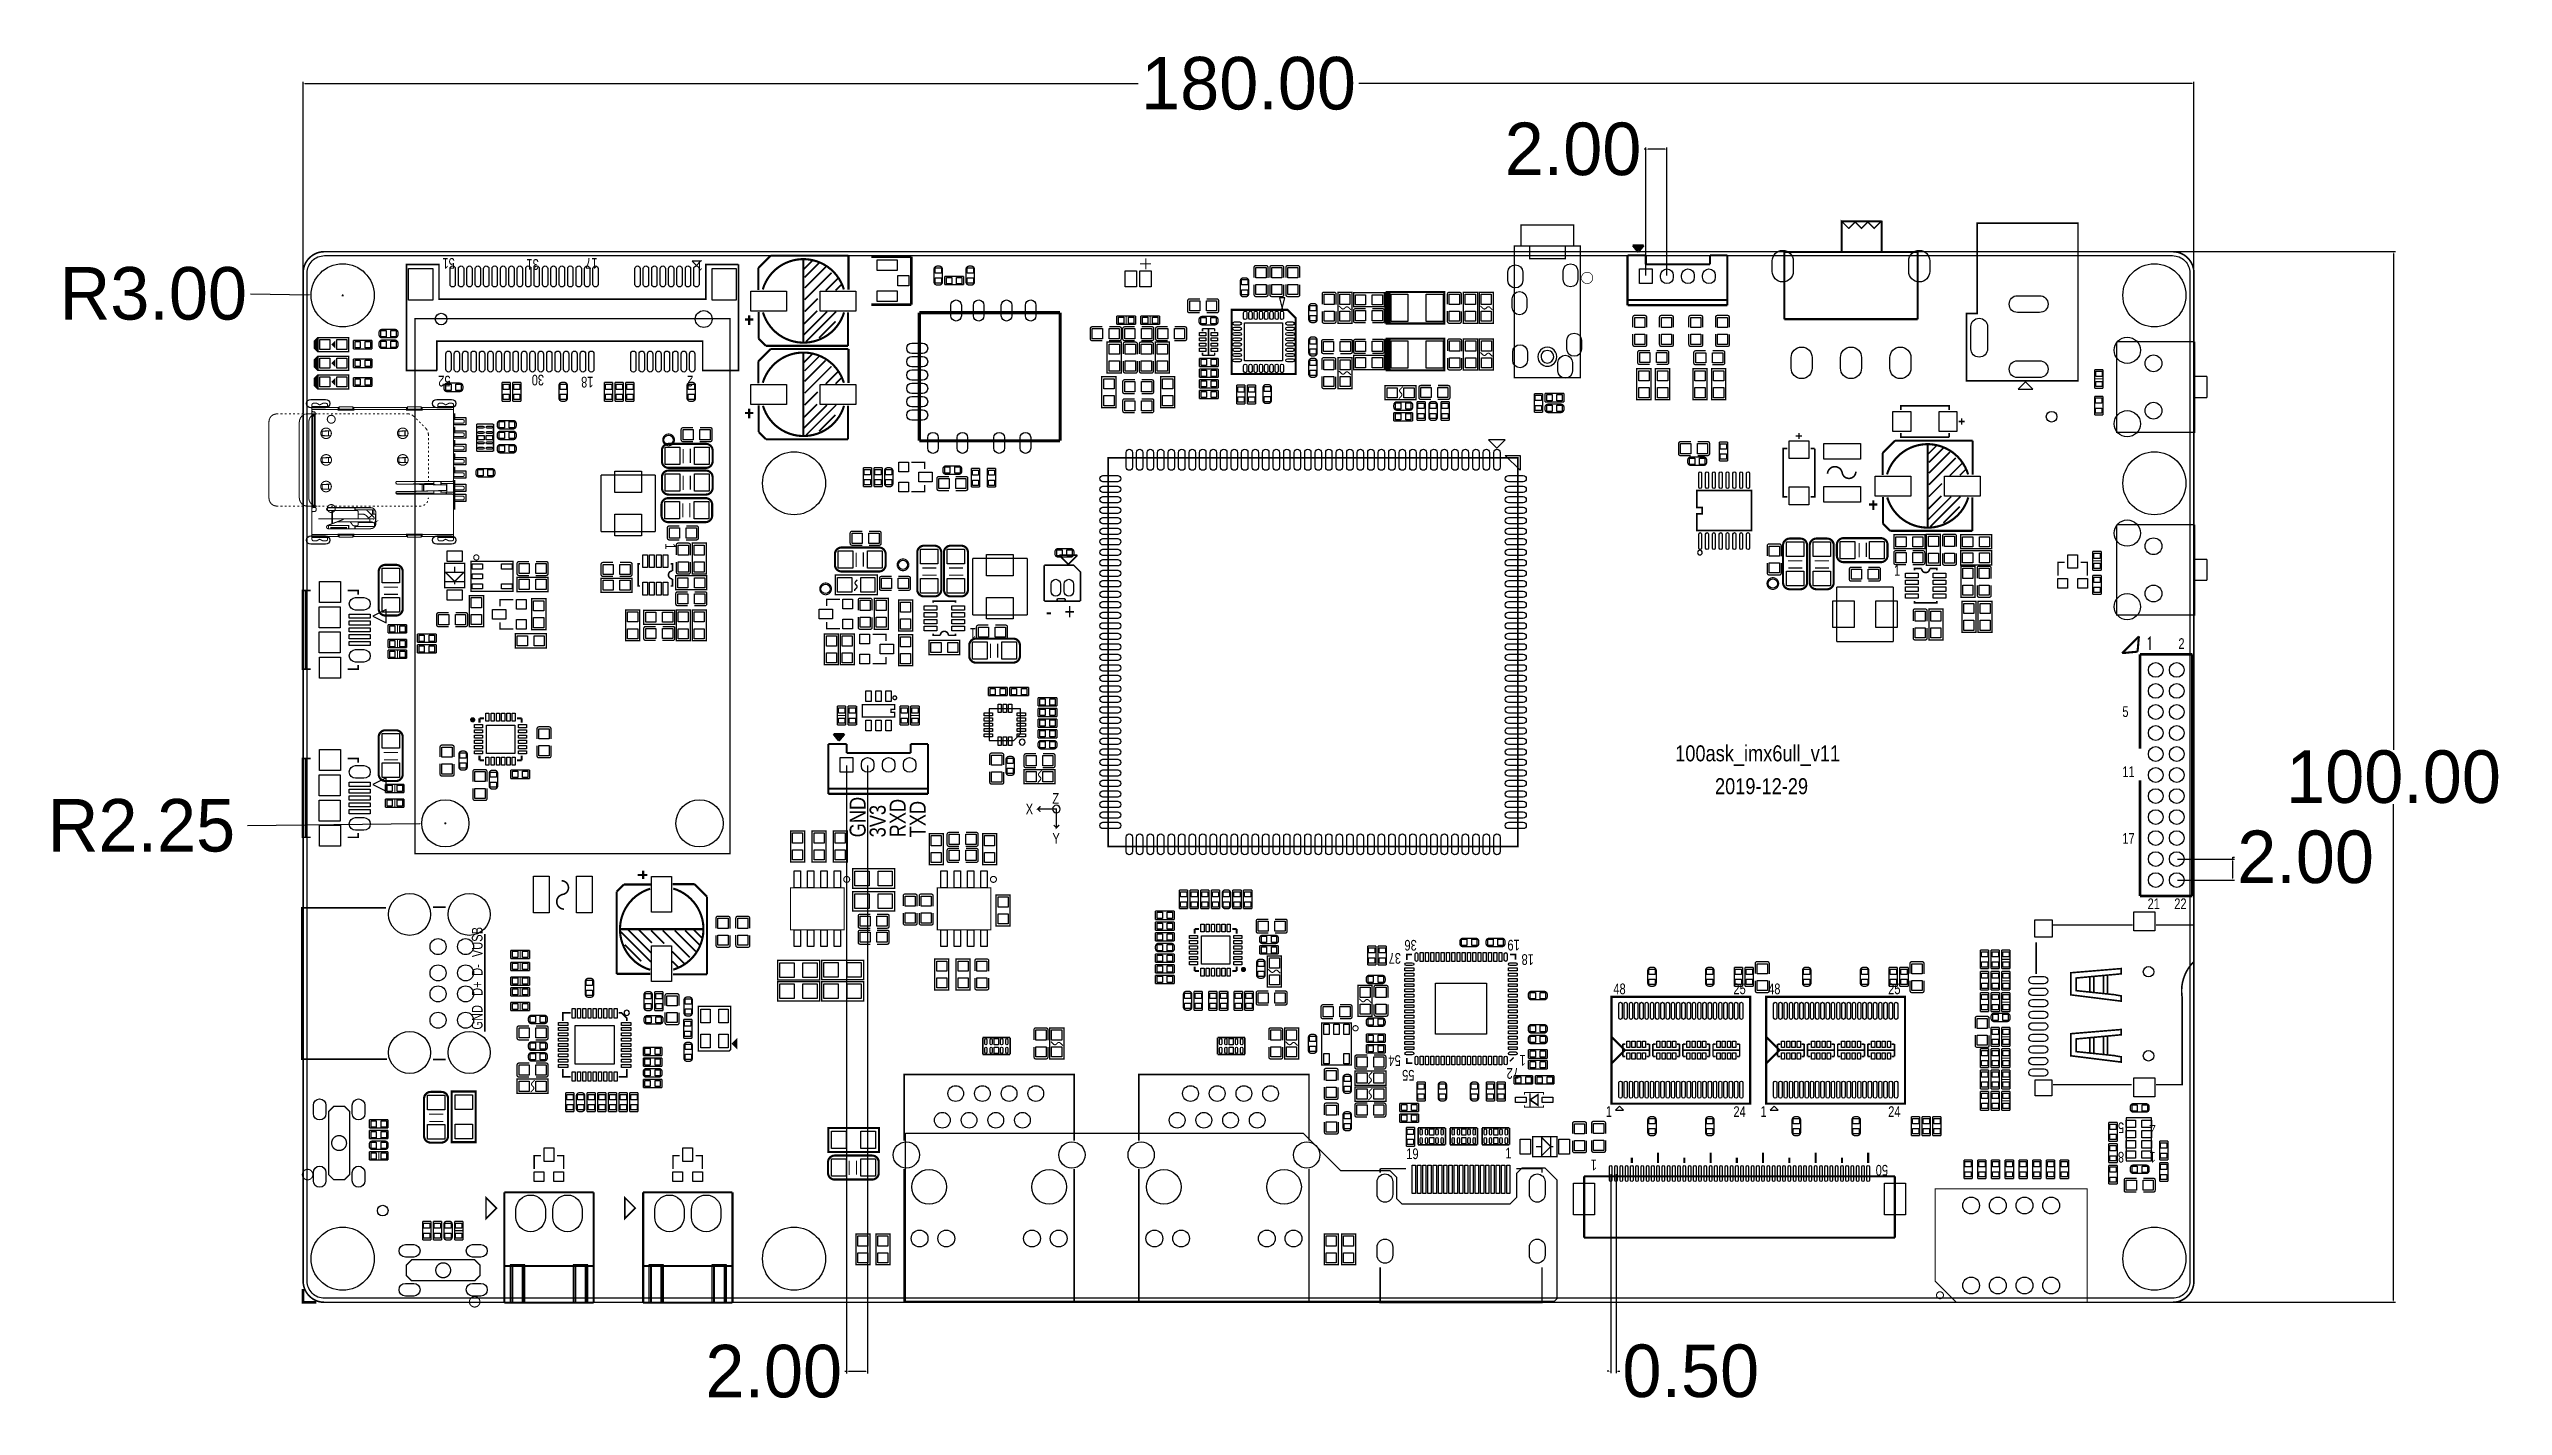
# Model space of a CAD drawing. Extents: x -114 to 119, y -60 to 69.
import ezdxf
from ezdxf.enums import TextEntityAlignment as Align

# ---------------------------------------------------------------- set-up
doc = ezdxf.new("R2010")
doc.units = 0
doc.header["$MEASUREMENT"] = 0
doc.layers.get('0').update_dxf_attribs({"linetype": 'CONTINUOUS'})
doc.layers.get('Defpoints').update_dxf_attribs({"linetype": 'CONTINUOUS'})
doc.layers.add('ETCH_BOTTOM', color=253, linetype='CONTINUOUS')
doc.dimstyles.get("Standard").update_dxf_attribs({"dimtxt": 5, "dimasz": 0.18, "dimexe": 0.18, "dimexo": 0.0625, "dimgap": 0.09, "dimtad": 0, "dimtih": 1, "dimtoh": 1, "dimzin": 0, "dimdsep": 46, "dimtxsty": 'Standard', "dimcen": 0.09, "dimadec": 0, "dimazin": 0, "dimtfac": 1, "dimtofl": 0, "dimtmove": 0, "dimatfit": 3, "dimfxl": 0, "dimtolj": 1, "dimtzin": 0, "dimarcsym": 0})

msp = doc.modelspace()

# ---------------------------------------------------------------- texts
at = {"layer": 'ETCH_BOTTOM'}
for s, height, rotation, width, p in [('51', 1.016, 180, 0.775, (-75.562003, 49.388141)), ('31', 1.016, 180, 0.775, (-67.561993, 49.28804)), ('17', 1.016, 180, 0.775, (-61.962106, 49.388141)), ('1', 1.016, 180, 0.775, (-51.962101, 49.187964)), ('52', 1.016, 180, 0.775, (-75.962002, 38.188062)), ('30', 1.016, 180, 0.775, (-67.062096, 38.288062)), ('18', 1.016, 180, 0.775, (-62.362105, 38.08796)), ('2', 1.016, 180, 0.775, (-52.861997, 38.188062)), ('1', 1.016, 270, 0.775, (-55.52788, 22.247682)), ('1', 1.016, 180, 0.775, (-25.940512, 14.171676)), ('GND', 1.524, 90, 0.85, (-36.449, -5.7404)), ('RXD', 1.524, 90, 0.85, (-32.639, -5.7404)), ('3V3', 1.524, 90, 0.85, (-34.544, -5.7404)), ('TXD', 1.524, 90, 0.85, (-30.734, -5.7404)), ('VUSB', 1.016, 90, 0.775, (-72.919692, -17.146905)), ('D-', 1.016, 90, 0.775, (-72.908693, -18.927902)), ('D+', 1.016, 90, 0.775, (-72.908693, -20.832902)), ('GND', 1.016, 90, 0.775, (-72.919692, -24.046891)), ('5', 1.016, 180, 0.775, (83.350608, -32.87842)), ('4', 1.016, 180, 0.775, (86.350602, -32.87842)), ('1', 1.016, 180, 0.775, (33.164983, -36.411002)), ('50', 1.016, 180, 0.775, (60.875977, -36.919002)), ('8', 1.016, 180, 0.775, (83.350608, -35.678415)), ('1', 1.016, 180, 0.775, (86.350602, -35.678415))]:
    msp.add_text(s, height=height, rotation=rotation, dxfattribs=dict(at, width=width)).set_placement(p)
for s, height, width, p in [('1', 1.016, 0.775, (61.445318, 19.14812)), ('-', 1.524, 0.85, (-19.304, 14.986)), ('+', 1.524, 0.85, (-17.526, 14.986)), ('2', 1.016, 0.775, (88.519, 12.192)), ('5', 1.016, 0.775, (83.185, 5.715)), ('100ask_imx6ull_v11', 1.524, 0.85, (40.616988, 1.48971)), ('11', 1.016, 0.775, (83.185, 0)), ('Z', 1.016, 0.775, (-18.669, -2.54)), ('2019-12-29', 1.524, 0.85, (44.40428, -1.6383)), ('X', 1.016, 0.775, (-21.209, -3.556)), ('Y', 1.016, 0.775, (-18.669, -6.35)), ('17', 1.016, 0.775, (83.185, -6.35)), ('21', 1.016, 0.775, (85.5853, -12.573)), ('22', 1.016, 0.775, (88.1253, -12.573)), ('19', 1.016, 0.775, (15.017242, -36.36772)), ('1', 1.016, 0.775, (24.448262, -36.30041))]:
    msp.add_text(s, height=height, dxfattribs=dict(at, width=width)).set_placement(p)
at = {"layer": 'ETCH_BOTTOM', "width": 0.775}
for s, p in [('36', (15.4305, -15.5067)), ('19', (25.2349, -15.49654)), ('37', (13.92682, -16.75638)), ('18', (26.57602, -16.86814)), ('54', (13.9065, -26.4795)), ('55', (15.20698, -27.88158)), ('72', (25.15362, -27.70886)), ('1', (26.0985, -26.45918))]:
    msp.add_text(s, height=1.016, rotation=180, dxfattribs=at).set_placement(p, align=Align.CENTER)
for s, p in [('48', (35.31743, -20.672323)), ('25', (46.74743, -20.672323)), ('48', (50.04943, -20.672323)), ('25', (61.47943, -20.672323)), ('1', (34.30143, -32.356323)), ('24', (46.74743, -32.356323)), ('1', (49.03343, -32.356323)), ('24', (61.47943, -32.356323))]:
    msp.add_text(s, height=1.016, dxfattribs=at).set_placement(p, align=Align.CENTER)

# ---------------------------------------------------------------- blocks, each defined once
blk = doc.blocks.new('*D8')
at = {"color": 0, "linetype": 'Continuous', "lineweight": -2, "transparency": 16777216}
for p, q in [((-90, 48.03), (-90, 66.18)), ((-89.82, 66), (-10.51, 66)), ((89.82, 66), (10.51, 66)), ((90, 48.03), (90, 66.18))]:
    blk.add_line(p, q, dxfattribs=at)
at = {"color": 0, "linetype": 'Continuous', "transparency": 16777216}
for points in [[(-89.82, 66.03), (-89.82, 65.97), (-90, 66)], [(89.82, 66.03), (89.82, 65.97), (90, 66)]]:
    blk.add_solid(points, dxfattribs=at)
at = {"layer": 'Defpoints', "color": 0, "linetype": 'Continuous', "transparency": 16777216}
for p in [(90, 66), (-90, 47.97), (90, 47.97)]:
    blk.add_point(p, dxfattribs=at)
at = {"color": 0, "linetype": 'Continuous', "transparency": 16777216, "insert": (0, 66), "char_height": 5, "attachment_point": 5}
blk.add_mtext('\\A1;180.00', dxfattribs=at)
blk = doc.blocks.new('*D9')
at = {"color": 0, "linetype": 'Continuous', "lineweight": -2, "transparency": 16777216}
for p, q in [((88.03, 50), (109.18, 50)), ((109, 49.82), (109, 2.59)), ((109, -49.82), (109, -2.59)), ((88.03, -50), (109.18, -50))]:
    blk.add_line(p, q, dxfattribs=at)
at = {"color": 0, "linetype": 'Continuous', "transparency": 16777216}
for points in [[(108.97, 49.82), (109.03, 49.82), (109, 50)], [(108.97, -49.82), (109.03, -49.82), (109, -50)]]:
    blk.add_solid(points, dxfattribs=at)
at = {"layer": 'Defpoints', "color": 0, "linetype": 'Continuous', "transparency": 16777216}
for p in [(87.97, 50), (109, 50), (87.97, -50)]:
    blk.add_point(p, dxfattribs=at)
at = {"color": 0, "linetype": 'Continuous', "transparency": 16777216, "insert": (109, 0), "char_height": 5, "attachment_point": 5}
blk.add_mtext('\\A1;100.00', dxfattribs=at)
blk = doc.blocks.new('*D10')
at = {"color": 0, "linetype": 'Continuous', "lineweight": -2, "transparency": 16777216}
for p, q in [((-95, 46), (-89.41, 45.9)), ((-86.32, 45.84), (-86.14, 45.84)), ((-86.23, 45.75), (-86.23, 45.93))]:
    blk.add_line(p, q, dxfattribs=at)
at = {"color": 0, "linetype": 'Continuous', "transparency": 16777216}
blk.add_solid([(-89.41, 45.93), (-89.41, 45.87), (-89.23, 45.9)], dxfattribs=at)
at = {"layer": 'Defpoints', "color": 0, "linetype": 'Continuous', "transparency": 16777216}
for p in [(-89.23, 45.9), (-86.23, 45.84)]:
    blk.add_point(p, dxfattribs=at)
at = {"color": 0, "linetype": 'Continuous', "transparency": 16777216, "insert": (-104.26, 46), "char_height": 5, "attachment_point": 5}
blk.add_mtext('\\A1;R3.00', dxfattribs=at)
blk = doc.blocks.new('*D11')
at = {"color": 0, "linetype": 'Continuous', "lineweight": -2, "transparency": 16777216}
for p, q in [((-95.3, -4.63), (-78.89, -4.44)), ((-76.55, -4.41), (-76.37, -4.41)), ((-76.46, -4.5), (-76.46, -4.32))]:
    blk.add_line(p, q, dxfattribs=at)
at = {"color": 0, "linetype": 'Continuous', "transparency": 16777216}
blk.add_solid([(-78.89, -4.41), (-78.89, -4.47), (-78.71, -4.44)], dxfattribs=at)
at = {"layer": 'Defpoints', "color": 0, "linetype": 'Continuous', "transparency": 16777216}
for p in [(-78.71, -4.44), (-76.46, -4.41)]:
    blk.add_point(p, dxfattribs=at)
at = {"color": 0, "linetype": 'Continuous', "transparency": 16777216, "insert": (-105.39, -4.63), "char_height": 5, "attachment_point": 5}
blk.add_mtext('\\A1;R2.25', dxfattribs=at)
blk = doc.blocks.new('*D12')
at = {"color": 0, "linetype": 'Continuous', "lineweight": -2, "transparency": 16777216}
for p, q in [((88.42, -7.81), (93.87, -7.81)), ((93.69, -7.81), (93.69, -7.63)), ((93.69, -7.63), (93.87, -7.63)), ((93.69, -9.63), (93.69, -7.99)), ((88.42, -9.81), (93.87, -9.81))]:
    blk.add_line(p, q, dxfattribs=at)
at = {"color": 0, "linetype": 'Continuous', "transparency": 16777216}
for points in [[(93.66, -7.99), (93.72, -7.99), (93.69, -7.81)], [(93.66, -9.63), (93.72, -9.63), (93.69, -9.81)]]:
    blk.add_solid(points, dxfattribs=at)
at = {"layer": 'Defpoints', "color": 0, "linetype": 'Continuous', "transparency": 16777216}
for p in [(88.36, -7.81), (93.69, -7.81), (88.36, -9.81)]:
    blk.add_point(p, dxfattribs=at)
at = {"color": 0, "linetype": 'Continuous', "transparency": 16777216, "insert": (100.63, -7.63), "char_height": 5, "attachment_point": 5}
blk.add_mtext('\\A1;2.00', dxfattribs=at)
blk = doc.blocks.new('*D13')
at = {"color": 0, "linetype": 'Continuous', "lineweight": -2, "transparency": 16777216}
for p, q in [((37.83, 59.75), (37.65, 59.75)), ((37.83, 47.72), (37.83, 59.93)), ((39.65, 59.75), (38.01, 59.75)), ((39.83, 47.72), (39.83, 59.93))]:
    blk.add_line(p, q, dxfattribs=at)
at = {"color": 0, "linetype": 'Continuous', "transparency": 16777216}
for points in [[(38.01, 59.78), (38.01, 59.72), (37.83, 59.75)], [(39.65, 59.78), (39.65, 59.72), (39.83, 59.75)]]:
    blk.add_solid(points, dxfattribs=at)
at = {"layer": 'Defpoints', "color": 0, "linetype": 'Continuous', "transparency": 16777216}
for p in [(37.83, 59.75), (37.83, 47.66), (39.83, 47.66)]:
    blk.add_point(p, dxfattribs=at)
at = {"color": 0, "linetype": 'Continuous', "transparency": 16777216, "insert": (30.89, 59.75), "char_height": 5, "attachment_point": 5}
blk.add_mtext('\\A1;2.00', dxfattribs=at)
blk = doc.blocks.new('*D14')
at = {"color": 0, "linetype": 'Continuous', "lineweight": -2, "transparency": 16777216}
for p, q in [((-38.26, 1.08), (-38.26, -56.76)), ((-36.26, 1.08), (-36.26, -56.76)), ((-38.26, -56.58), (-38.44, -56.58)), ((-36.44, -56.58), (-38.08, -56.58))]:
    blk.add_line(p, q, dxfattribs=at)
at = {"color": 0, "linetype": 'Continuous', "transparency": 16777216}
for points in [[(-38.08, -56.55), (-38.08, -56.61), (-38.26, -56.58)], [(-36.44, -56.55), (-36.44, -56.61), (-36.26, -56.58)]]:
    blk.add_solid(points, dxfattribs=at)
at = {"layer": 'Defpoints', "color": 0, "linetype": 'Continuous', "transparency": 16777216}
for p in [(-38.26, 1.15), (-36.26, 1.15), (-38.26, -56.58)]:
    blk.add_point(p, dxfattribs=at)
at = {"color": 0, "linetype": 'Continuous', "transparency": 16777216, "insert": (-45.2, -56.58), "char_height": 5, "attachment_point": 5}
blk.add_mtext('\\A1;2.00', dxfattribs=at)
blk = doc.blocks.new('*D15')
at = {"color": 0, "linetype": 'Continuous', "lineweight": -2, "transparency": 16777216}
for p, q in [((34.49, -37.81), (34.49, -56.73)), ((34.99, -37.81), (34.99, -56.73)), ((34.31, -56.55), (34.13, -56.55)), ((35.17, -56.55), (35.35, -56.55))]:
    blk.add_line(p, q, dxfattribs=at)
at = {"color": 0, "linetype": 'Continuous', "transparency": 16777216}
for points in [[(34.31, -56.52), (34.31, -56.58), (34.49, -56.55)], [(35.17, -56.52), (35.17, -56.58), (34.99, -56.55)]]:
    blk.add_solid(points, dxfattribs=at)
at = {"layer": 'Defpoints', "color": 0, "linetype": 'Continuous', "transparency": 16777216}
for p in [(34.49, -37.75), (34.99, -37.75), (34.99, -56.55)]:
    blk.add_point(p, dxfattribs=at)
at = {"color": 0, "linetype": 'Continuous', "transparency": 16777216, "insert": (42.1, -56.55), "char_height": 5, "attachment_point": 5}
blk.add_mtext('\\A1;0.50', dxfattribs=at)

# ---------------------------------------------------------------- dimensions: what is measured, and where the dimension line sits
at = {"linetype": 'Continuous'}
for base, p1, p2, picture, middle in [((89.999998, 66), (-89.999998, 47.968105), (89.999998, 47.968103), '*D8', (0, 66)), ((37.827179, 59.748448), (39.827175, 47.657105), (37.827179, 47.657105), '*D13', (30.890512, 59.748448)), ((-38.258674, -56.578131), (-36.258678, 1.145921), (-38.258674, 1.145921), '*D14', (-45.195341, -56.578131)), ((34.985985, -56.547375), (34.485986, -37.74501), (34.985985, -37.74501), '*D15', (42.102652, -56.547375))]:
    dim = msp.add_linear_dim(base=base, p1=p1, p2=p2, dimstyle='Standard', dxfattribs=at)
    dim.commit()
    dim.dimension.update_dxf_attribs({"geometry": picture, "text_midpoint": middle})
for center, mpoint, picture, middle in [((-86.234829, 45.844917), (-89.234354, 45.897988), '*D10', (-95, 46)), ((-76.462204, -4.411853), (-78.712117, -4.437496), '*D11', (-95.299189, -4.626547))]:
    dim = msp.add_radius_dim(center=center, mpoint=mpoint, dimstyle='Standard', dxfattribs=at)
    dim.commit()
    dim.dimension.update_dxf_attribs({"geometry": picture, "text_midpoint": middle, "dimtype": 164})
for base, p1, p2, picture, middle in [((109, 50.000103), (87.967998, -49.9999), (87.967998, 50.000103), '*D9', (109, 0.000101)), ((93.693968, -7.811999), (88.360809, -9.811995), (88.360809, -7.811999), '*D12', (100.630635, -7.631999))]:
    dim = msp.add_linear_dim(base=base, p1=p1, p2=p2, angle=90, dimstyle='Standard', dxfattribs=at)
    dim.commit()
    dim.dimension.update_dxf_attribs({"geometry": picture, "text_midpoint": middle})

# ---------------------------------------------------------------- linework, layer by layer
at = {"layer": 'ETCH_BOTTOM'}
for points, format in [([(30.947995, 50.546, 0.127, 0.127, 0), (30.947995, 52.545996, 0.127, 0.127, 0), (25.948005, 52.545996, 0.127, 0.127, 0), (25.948005, 50.546, 0.127, 0.127, 0)], "xyseb"), ([(60.2742, 49.97069, 0.2032, 0.2032, 0), (60.2742, 52.8828, 0.127, 0.127, 0), (60.215196, 52.8828, 0.127, 0.127, 0), (59.553196, 52.2208, 0.127, 0.127, 0), (58.953197, 52.820799, 0.127, 0.127, 0), (58.353198, 52.2208, 0.127, 0.127, 0), (57.753199, 52.820799, 0.127, 0.127, 0), (57.1532, 52.2208, 0.127, 0.127, 0), (57.1262, 52.2208, 0.127, 0.127, 0), (56.4642, 52.8828, 0.2032, 0.2032, 0), (56.4642, 49.97069, 0.2032, 0.2032, 0)], "xyseb"), ([(56.4642, 52.8828, 0.2032, 0.2032, 0), (60.2742, 52.8828, 0.2032, 0.2032, 0)], "xyseb"), ([(68.360036, 44.111926, 0.1524, 0.1524, 0), (68.360036, 37.711888, 0.1524, 0.1524, 0), (78.959964, 37.711888, 0.1524, 0.1524, 0), (78.959964, 52.712112, 0.1524, 0.1524, 0), (69.360034, 52.712112, 0.1524, 0.1524, 0), (69.360034, 44.111926, 0.1524, 0.1524, 0), (68.360036, 44.111926, 0.1524, 0.1524, 0)], "xyseb"), ([(-89.999998, 47.079103, 0.1524, 0.1524, 0), (-89.999998, -47.9679, 0.1524, 0.1524, 0.414214), (-87.967998, -49.9999, 0.1524, 0.1524, 0), (87.967998, -49.9999, 0.1524, 0.1524, 0.414214), (89.999998, -47.9679, 0.1524, 0.1524, 0), (89.999998, 47.968103, 0.1524, 0.1524, 0.414214), (87.967998, 50.000103, 0.1524, 0.1524, 0), (-87.967998, 50.000103, 0.1524, 0.1524, 0.414214), (-89.999998, 47.968103, 0.1524, 0.1524, 0), (-89.999998, 47.079103, 0.1524, 0.1524, 0)], "xyseb"), ([(-46.660105, 48.441331, 0.2032, 0.2032, 0), (-45.480503, 49.620932, 0.2032, 0.2032, 0)], "xyseb"), ([(-38.522707, 46.408823, 0.2032, 0.2032, 0.746339), (-46.241208, 46.408823, 0.2032, 0.2032, 0)], "xyseb"), ([(-45.480503, 49.620932, 0.2032, 0.2032, 0), (-38.082499, 49.620932, 0.2032, 0.2032, 0)], "xyseb"), ([(-42.3799, 45.29582, 0.2032, 0.2032, 0), (-42.3799, 49.295812, 0.2032, 0.2032, 0)], "xyseb"), ([(-42.3799, 48.295814, 0.1524, 0.1524, 0), (-41.504895, 49.170819, 0.1524, 0.1524, 0)], "xyseb"), ([(-38.082499, 49.620932, 0.2032, 0.2032, 0), (-38.082499, 46.374812, 0.2032, 0.2032, 0)], "xyseb"), ([(-32.100012, 49.53, 0.254, 0.254, 0), (-35.910012, 49.53, 0.254, 0.254, 0)], "xyseb"), ([(-32.100012, 44.958, 0.254, 0.254, 0), (-32.100012, 49.53, 0.254, 0.254, 0)], "xyseb"), ([(-9.7663, 48.3108, 0.1016, 0.1016, 0), (-9.7663, 49.3776, 0.1016, 0.1016, 0)], "xyseb"), ([(31.598006, 37.996012, 0.127, 0.127, 0), (31.598006, 50.546, 0.127, 0.127, 0), (25.297994, 50.546, 0.127, 0.127, 0), (25.297994, 37.996012, 0.127, 0.127, 0), (31.598006, 37.996012, 0.127, 0.127, 0)], "xyseb"), ([(30.147997, 50.546, 0.127, 0.127, 0), (30.147997, 49.346002, 0.127, 0.127, 0), (26.748003, 49.346002, 0.127, 0.127, 0), (26.748003, 50.546, 0.127, 0.127, 0)], "xyseb"), ([(36.077068, 49.657102, 0.2032, 0.2032, 0), (36.077068, 44.906997, 0.2032, 0.2032, 0)], "xyseb"), ([(37.827179, 49.657102, 0.2032, 0.2032, 0), (36.077068, 49.657102, 0.2032, 0.2032, 0)], "xyseb"), ([(36.582579, 50.598197, 0.2032, 0.2032, 0), (37.090579, 49.963197, 0.2032, 0.2032, 0)], "xyseb"), ([(37.623979, 50.598197, 0.2032, 0.2032, 0), (36.582579, 50.598197, 0.2032, 0.2032, 0)], "xyseb"), ([(36.836579, 50.521997, 0.2032, 0.2032, 0), (37.420779, 50.445797, 0.2032, 0.2032, 0)], "xyseb"), ([(37.090579, 50.166397, 0.2032, 0.2032, 0), (36.836579, 50.521997, 0.2032, 0.2032, 0)], "xyseb"), ([(37.039779, 50.369597, 0.2032, 0.2032, 0), (37.268379, 50.344197, 0.2032, 0.2032, 0)], "xyseb"), ([(37.090579, 49.963197, 0.2032, 0.2032, 0), (37.623979, 50.598197, 0.2032, 0.2032, 0)], "xyseb"), ([(37.268379, 50.344197, 0.2032, 0.2032, 0), (37.090579, 50.166397, 0.2032, 0.2032, 0)], "xyseb"), ([(37.827179, 48.800106, 0.2032, 0.2032, 0), (37.827179, 49.657102, 0.2032, 0.2032, 0)], "xyseb"), ([(43.923179, 49.657102, 0.2032, 0.2032, 0), (43.923179, 48.800106, 0.2032, 0.2032, 0)], "xyseb"), ([(43.955183, 49.657102, 0.2032, 0.2032, 0), (43.923179, 49.657102, 0.2032, 0.2032, 0)], "xyseb"), ([(45.577176, 49.657102, 0.2032, 0.2032, 0), (43.955183, 49.657102, 0.2032, 0.2032, 0)], "xyseb"), ([(45.577176, 44.906997, 0.2032, 0.2032, 0), (45.577176, 49.657102, 0.2032, 0.2032, 0)], "xyseb"), ([(51.0032, 49.97069, 0.2032, 0.2032, 0), (63.7032, 49.97069, 0.2032, 0.2032, 0)], "xyseb"), ([(51.0032, 43.570906, 0.2032, 0.2032, 0), (51.0032, 49.97069, 0.2032, 0.2032, 0)], "xyseb"), ([(63.7032, 49.97069, 0.2032, 0.2032, 0), (63.7032, 43.570906, 0.2032, 0.2032, 0)], "xyseb"), ([(-48.562006, 48.787939, 0.1524, 0.1524, 0), (-51.662101, 48.787939, 0.1524, 0.1524, 0), (-51.662101, 45.487946, 0.1524, 0.1524, 0), (-77.062101, 45.487946, 0.1524, 0.1524, 0), (-77.062101, 48.787939, 0.1524, 0.1524, 0), (-80.162197, 48.787939, 0.1524, 0.1524, 0), (-80.162197, 38.688162, 0.1524, 0.1524, 0), (-77.261999, 38.688162, 0.1524, 0.1524, 0)], "xyseb"), ([(-77.261999, 38.688162, 0.1524, 0.1524, 0), (-77.261999, 41.487954, 0.1524, 0.1524, 0), (-51.962101, 41.487954, 0.1524, 0.1524, 0), (-51.962101, 38.688162, 0.1524, 0.1524, 0), (-48.562006, 38.688162, 0.1524, 0.1524, 0), (-48.562006, 48.787939, 0.1524, 0.1524, 0)], "xyseb"), ([(-46.660105, 46.355508, 0.2032, 0.2032, 0), (-46.660105, 48.441331, 0.2032, 0.2032, 0)], "xyseb"), ([(-42.254907, 47.545727, 0.1524, 0.1524, 0), (-40.879801, 48.920908, 0.1524, 0.1524, 0)], "xyseb"), ([(-42.254907, 46.545729, 0.1524, 0.1524, 0), (-40.254911, 48.545725, 0.1524, 0.1524, 0)], "xyseb"), ([(-42.254907, 45.420813, 0.1524, 0.1524, 0), (-39.692301, 47.983419, 0.1524, 0.1524, 0)], "xyseb"), ([(-40.254911, 46.295818, 0.1524, 0.1524, 0), (-39.067511, 47.483217, 0.1524, 0.1524, 0)], "xyseb"), ([(-39.31031, 46.32071, 0.1524, 0.1524, 0), (-38.781507, 46.849513, 0.1524, 0.1524, 0)], "xyseb"), ([(-29.640352, 48.62261, 0.127, 0.127, 0), (-29.440327, 48.62261, 0.127, 0.127, -0.4142), (-29.140328, 48.322611, 0.127, 0.127, 0), (-29.140328, 47.122817, 0.127, 0.127, -0.414242), (-29.440353, 46.822792, 0.127, 0.127, 0), (-29.640352, 46.822817, 0.127, 0.127, -0.414205), (-29.940326, 47.122817, 0.127, 0.127, 0), (-29.940326, 48.322611, 0.127, 0.127, -0.414196), (-29.640352, 48.62261, 0.127, 0.127, 0)], "xyseb"), ([(-28.916249, 47.643999, 0.127, 0.127, 0), (-27.11643, 47.644025, 0.127, 0.127, 0)], "xyseb"), ([(-28.916249, 46.844026, 0.127, 0.127, 0), (-28.916249, 47.643999, 0.127, 0.127, 0)], "xyseb"), ([(-27.11643, 46.844026, 0.127, 0.127, 0), (-28.916249, 46.844026, 0.127, 0.127, 0)], "xyseb"), ([(-27.11643, 47.644025, 0.127, 0.127, 0), (-27.11643, 46.844026, 0.127, 0.127, 0)], "xyseb"), ([(-26.592327, 48.622636, 0.127, 0.127, 0), (-26.392353, 48.62261, 0.127, 0.127, -0.414233), (-26.092353, 48.322611, 0.127, 0.127, 0), (-26.092328, 47.122842, 0.127, 0.127, -0.414242), (-26.392353, 46.822817, 0.127, 0.127, 0), (-26.592327, 46.822843, 0.127, 0.127, -0.41423), (-26.892326, 47.122842, 0.127, 0.127, 0), (-26.892352, 48.322611, 0.127, 0.127, -0.414254), (-26.592327, 48.622636, 0.127, 0.127, 0)], "xyseb"), ([(-10.3251, 48.8442, 0.1016, 0.1016, 0), (-9.2837, 48.8442, 0.1016, 0.1016, 0)], "xyseb"), ([(-0.281, 45.709103, 0.127, 0.127, 0), (-0.481, 45.709103, 0.127, 0.127, -0.414215), (-0.780999, 46.009103, 0.127, 0.127, 0), (-0.780999, 47.208897, 0.127, 0.127, -0.414215), (-0.481, 47.508897, 0.127, 0.127, 0), (-0.281, 47.508897, 0.127, 0.127, -0.414215), (0.018999, 47.208897, 0.127, 0.127, 0), (0.018999, 46.009103, 0.127, 0.127, -0.414215), (-0.281, 45.709103, 0.127, 0.127, 0)], "xyseb"), ([(1.8542, 47.50562, 0.127, 0.127, 0), (1.8542, 48.49622, 0.127, 0.127, 0.414214), (1.6764, 48.67402, 0.127, 0.127, 0), (0.6858, 48.67402, 0.127, 0.127, 0.414214), (0.5334, 48.52162, 0.127, 0.127, 0), (0.5334, 47.53102, 0.127, 0.127, 0)], "xyseb"), ([(0.5334, 46.87062, 0.127, 0.127, 0), (0.5334, 45.90542, 0.127, 0.127, 0.414214), (0.7112, 45.72762, 0.127, 0.127, 0), (1.6764, 45.72762, 0.127, 0.127, 0.414214), (1.8542, 45.90542, 0.127, 0.127, 0), (1.8542, 46.87062, 0.127, 0.127, 0)], "xyseb"), ([(3.3528, 47.53102, 0.127, 0.127, 0), (3.3528, 48.49622, 0.127, 0.127, 0.414214), (3.175, 48.67402, 0.127, 0.127, 0), (2.2098, 48.67402, 0.127, 0.127, 0.414214), (2.032, 48.49622, 0.127, 0.127, 0), (2.032, 47.53102, 0.127, 0.127, 0)], "xyseb"), ([(2.032, 46.89602, 0.127, 0.127, 0), (2.032, 45.90542, 0.127, 0.127, 0.414214), (2.2098, 45.72762, 0.127, 0.127, 0), (3.2004, 45.72762, 0.127, 0.127, 0.414214), (3.3528, 45.88002, 0.127, 0.127, 0), (3.3528, 46.87062, 0.127, 0.127, 0)], "xyseb"), ([(4.8768, 47.53102, 0.127, 0.127, 0), (4.8768, 48.49622, 0.127, 0.127, 0.414214), (4.699, 48.67402, 0.127, 0.127, 0), (3.7338, 48.67402, 0.127, 0.127, 0.414214), (3.556, 48.49622, 0.127, 0.127, 0), (3.556, 47.53102, 0.127, 0.127, 0)], "xyseb"), ([(3.556, 46.89602, 0.127, 0.127, 0), (3.556, 45.90542, 0.127, 0.127, 0.414214), (3.7338, 45.72762, 0.127, 0.127, 0), (4.7244, 45.72762, 0.127, 0.127, 0.414214), (4.8768, 45.88002, 0.127, 0.127, 0), (4.8768, 46.87062, 0.127, 0.127, 0)], "xyseb"), ([(32.772807, 47.500997, 0.059995, 0.059995, 1.000005), (31.695187, 47.500997, 0.059995, 0.059995, 0.999995), (32.772807, 47.500997, 0.059995, 0.059995, 0)], "xyseb"), ([(43.669179, 48.800106, 0.2032, 0.2032, 0), (37.827179, 48.800106, 0.2032, 0.2032, 0)], "xyseb"), ([(43.923179, 48.800106, 0.2032, 0.2032, 0), (43.669179, 48.800106, 0.2032, 0.2032, 0)], "xyseb"), ([(-42.3799, 45.29582, 0.2032, 0.2032, 0), (-42.3799, 41.295828, 0.2032, 0.2032, 0)], "xyseb"), ([(-42.310304, 43.127422, 0.1524, 0.1524, 0), (-41.064688, 44.373013, 0.1524, 0.1524, 0)], "xyseb"), ([(-42.254907, 44.295822, 0.1524, 0.1524, 0), (-41.004998, 45.545731, 0.1524, 0.1524, 0)], "xyseb"), ([(-35.910012, 44.958, 0.254, 0.254, 0), (-32.100012, 44.958, 0.254, 0.254, 0)], "xyseb"), ([(-4.6228, 45.5041, 0.127, 0.127, 0), (-5.6134, 45.5041, 0.127, 0.127, 0.414214), (-5.7912, 45.3263, 0.127, 0.127, 0), (-5.7912, 44.3357, 0.127, 0.127, 0.414214), (-5.6388, 44.1833, 0.127, 0.127, 0), (-4.6482, 44.1833, 0.127, 0.127, 0)], "xyseb"), ([(-3.9878, 44.1833, 0.127, 0.127, 0), (-3.0226, 44.1833, 0.127, 0.127, 0.414214), (-2.8448, 44.3611, 0.127, 0.127, 0), (-2.8448, 45.3263, 0.127, 0.127, 0.414214), (-3.0226, 45.5041, 0.127, 0.127, 0), (-3.9878, 45.5041, 0.127, 0.127, 0)], "xyseb"), ([(-1.6129, 43.69562, 0.2032, 0.2032, 0), (-1.6129, 38.36162, 0.2032, 0.2032, 0), (4.4831, 38.36162, 0.2032, 0.2032, 0), (4.4831, 43.69562, 0.2032, 0.2032, 0), (3.7211, 44.45762, 0.2032, 0.2032, 0), (-1.6129, 44.45762, 0.2032, 0.2032, 0), (-1.6129, 43.69562, 0.2032, 0.2032, 0)], "xyseb"), ([(6.2341, 43.252923, 0.127, 0.127, 0), (6.0341, 43.252923, 0.127, 0.127, -0.414215), (5.734101, 43.552923, 0.127, 0.127, 0), (5.734101, 44.752717, 0.127, 0.127, -0.414215), (6.0341, 45.052717, 0.127, 0.127, 0), (6.2341, 45.052717, 0.127, 0.127, -0.414215), (6.534099, 44.752717, 0.127, 0.127, 0), (6.534099, 43.552923, 0.127, 0.127, -0.414215), (6.2341, 43.252923, 0.127, 0.127, 0)], "xyseb"), ([(8.3312, 44.96562, 0.127, 0.127, 0), (8.3312, 45.95622, 0.127, 0.127, 0.414214), (8.1534, 46.13402, 0.127, 0.127, 0), (7.1628, 46.13402, 0.127, 0.127, 0.414214), (7.0104, 45.98162, 0.127, 0.127, 0), (7.0104, 44.99102, 0.127, 0.127, 0)], "xyseb"), ([(7.0104, 44.33062, 0.127, 0.127, 0), (7.0104, 43.36542, 0.127, 0.127, 0.414214), (7.1882, 43.18762, 0.127, 0.127, 0), (8.1534, 43.18762, 0.127, 0.127, 0.414214), (8.3312, 43.36542, 0.127, 0.127, 0), (8.3312, 44.33062, 0.127, 0.127, 0)], "xyseb"), ([(9.8552, 43.18762, 0.127, 0.127, 0), (8.509, 43.18762, 0.127, 0.127, 0), (8.509, 46.13402, 0.127, 0.127, 0), (9.8552, 46.13402, 0.127, 0.127, 0), (9.8552, 43.18762, 0.127, 0.127, 0)], "xyseb"), ([(9.7536, 44.45762, 0.1, 0.1, 0), (9.514002, 44.697218, 0.1, 0.1, 0.414133), (9.231198, 44.697218, 0.1, 0.1, 0), (9.133002, 44.599022, 0.1, 0.1, -0.414133), (8.850198, 44.599022, 0.1, 0.1, 0), (8.6106, 44.83862, 0.1, 0.1, 0)], "xyseb"), ([(12.9413, 46.09592, 0.127, 0.127, 0), (12.9413, 44.74972, 0.127, 0.127, 0), (9.9949, 44.74972, 0.127, 0.127, 0), (9.9949, 46.09592, 0.127, 0.127, 0), (12.9413, 46.09592, 0.127, 0.127, 0)], "xyseb"), ([(11.1633, 44.57192, 0.127, 0.127, 0), (10.1727, 44.57192, 0.127, 0.127, 0.414214), (9.9949, 44.39412, 0.127, 0.127, 0), (9.9949, 43.40352, 0.127, 0.127, 0.414214), (10.1473, 43.25112, 0.127, 0.127, 0), (11.1379, 43.25112, 0.127, 0.127, 0)], "xyseb"), ([(11.7983, 43.25112, 0.127, 0.127, 0), (12.7635, 43.25112, 0.127, 0.127, 0.414214), (12.9413, 43.42892, 0.127, 0.127, 0), (12.9413, 44.39412, 0.127, 0.127, 0.414214), (12.7635, 44.57192, 0.127, 0.127, 0), (11.7983, 44.57192, 0.127, 0.127, 0)], "xyseb"), ([(13.040106, 46.160817, 0.200711, 0.200711, 0), (13.240106, 46.160817, 0.200711, 0.200711, 0), (13.240106, 43.160823, 0.200711, 0.200711, 0), (13.040106, 43.160823, 0.200711, 0.200711, 0), (14.240104, 43.160823, 0.200711, 0.200711, 0)], "xyseb"), ([(13.040106, 46.160817, 0.200711, 0.200711, 0), (13.040106, 43.160823, 0.200711, 0.200711, 0)], "xyseb"), ([(14.240104, 43.160823, 0.200711, 0.200711, 0), (18.640095, 43.160823, 0.200711, 0.200711, 0), (18.640095, 46.160817, 0.200711, 0.200711, 0), (13.040106, 46.160817, 0.200711, 0.200711, 0)], "xyseb"), ([(13.440105, 46.160817, 0.200711, 0.200711, 0), (13.440105, 43.160823, 0.200711, 0.200711, 0)], "xyseb"), ([(20.2565, 44.99102, 0.127, 0.127, 0), (20.2565, 45.95622, 0.127, 0.127, 0.414214), (20.0787, 46.13402, 0.127, 0.127, 0), (19.1135, 46.13402, 0.127, 0.127, 0.414214), (18.9357, 45.95622, 0.127, 0.127, 0), (18.9357, 44.99102, 0.127, 0.127, 0)], "xyseb"), ([(18.9357, 44.35602, 0.127, 0.127, 0), (18.9357, 43.36542, 0.127, 0.127, 0.414214), (19.1135, 43.18762, 0.127, 0.127, 0), (20.1041, 43.18762, 0.127, 0.127, 0.414214), (20.2565, 43.34002, 0.127, 0.127, 0), (20.2565, 44.33062, 0.127, 0.127, 0)], "xyseb"), ([(21.8059, 43.18762, 0.127, 0.127, 0), (20.4597, 43.18762, 0.127, 0.127, 0), (20.4597, 46.13402, 0.127, 0.127, 0), (21.8059, 46.13402, 0.127, 0.127, 0), (21.8059, 43.18762, 0.127, 0.127, 0)], "xyseb"), ([(23.3172, 43.18762, 0.127, 0.127, 0), (21.971, 43.18762, 0.127, 0.127, 0), (21.971, 46.13402, 0.127, 0.127, 0), (23.3172, 46.13402, 0.127, 0.127, 0), (23.3172, 43.18762, 0.127, 0.127, 0)], "xyseb"), ([(23.2156, 44.45762, 0.1, 0.1, 0), (22.976002, 44.697218, 0.1, 0.1, 0.414133), (22.693198, 44.697218, 0.1, 0.1, 0), (22.595002, 44.599022, 0.1, 0.1, -0.414133), (22.312198, 44.599022, 0.1, 0.1, 0), (22.0726, 44.83862, 0.1, 0.1, 0)], "xyseb"), ([(45.577176, 45.407199, 0.2032, 0.2032, 0), (36.077068, 45.407199, 0.2032, 0.2032, 0)], "xyseb"), ([(36.077068, 44.906997, 0.2032, 0.2032, 0), (45.577176, 44.906997, 0.2032, 0.2032, 0)], "xyseb"), ([(-82.771717, 42.1021, 0.127, 0.127, 0), (-82.771717, 42.3021, 0.127, 0.127, -0.414215), (-82.471717, 42.602099, 0.127, 0.127, 0), (-81.271923, 42.602099, 0.127, 0.127, -0.414215), (-80.971923, 42.3021, 0.127, 0.127, 0), (-80.971923, 42.1021, 0.127, 0.127, -0.414215), (-81.271923, 41.802101, 0.127, 0.127, 0), (-82.471717, 41.802101, 0.127, 0.127, -0.414215), (-82.771717, 42.1021, 0.127, 0.127, 0)], "xyseb"), ([(-52.261999, -7.311847, 0.127, 0.127, 0), (-49.362004, -7.311847, 0.127, 0.127, 0), (-49.362004, 43.63814, 0.127, 0.127, 0), (-79.361995, 43.63814, 0.127, 0.127, 0), (-79.361995, -7.311847, 0.127, 0.127, 0), (-49.362004, -7.311847, 0.127, 0.127, 0)], "xyseb"), ([(-47.9425, 43.54322, 0.2032, 0.2032, 0), (-47.1551, 43.54322, 0.2032, 0.2032, 0)], "xyseb"), ([(-47.9425, 43.54322, 0.1524, 0.1524, 0), (-47.1551, 43.54322, 0.1524, 0.1524, 0)], "xyseb"), ([(-47.5361, 43.94962, 0.2032, 0.2032, 0), (-47.5361, 43.03522, 0.2032, 0.2032, 0)], "xyseb"), ([(-47.5361, 43.94962, 0.1524, 0.1524, 0), (-47.5361, 43.03522, 0.1524, 0.1524, 0)], "xyseb"), ([(-46.630793, 41.725621, 0.2032, 0.2032, 0), (-46.630793, 44.269609, 0.2032, 0.2032, 0)], "xyseb"), ([(-46.221701, 44.221121, 0.2032, 0.2032, 0.746346), (-38.503098, 44.221121, 0.2032, 0.2032, 0)], "xyseb"), ([(-42.3799, 42.045915, 0.1524, 0.1524, 0), (-40.129993, 44.295822, 0.1524, 0.1524, 0)], "xyseb"), ([(-42.129989, 41.420821, 0.1524, 0.1524, 0), (-39.254913, 44.295822, 0.1524, 0.1524, 0)], "xyseb"), ([(-40.879801, 41.795725, 0.1524, 0.1524, 0), (-39.317397, 43.358308, 0.1524, 0.1524, 0)], "xyseb"), ([(-38.12159, 44.230519, 0.2032, 0.2032, 0), (-38.12159, 41.033421, 0.2032, 0.2032, 0)], "xyseb"), ([(-17.937988, 44.199988, 0.299999, 0.299999, 0), (-31.338012, 44.199988, 0.299999, 0.299999, 0)], "xyseb"), ([(-31.338012, 44.199988, 0.299999, 0.299999, 0), (-31.338012, 32.000012, 0.299999, 0.299999, 0)], "xyseb"), ([(-17.937988, 32.000012, 0.299999, 0.299999, 0), (-17.937988, 44.199988, 0.299999, 0.299999, 0)], "xyseb"), ([(-13.9192, 42.8498, 0.127, 0.127, 0), (-14.8844, 42.8498, 0.127, 0.127, 0.414214), (-15.0622, 42.672, 0.127, 0.127, 0), (-15.0622, 41.7068, 0.127, 0.127, 0.414214), (-14.8844, 41.529, 0.127, 0.127, 0), (-13.9192, 41.529, 0.127, 0.127, 0)], "xyseb"), ([(-13.2842, 41.529, 0.127, 0.127, 0), (-12.2936, 41.529, 0.127, 0.127, 0.414214), (-12.1158, 41.7068, 0.127, 0.127, 0), (-12.1158, 42.6974, 0.127, 0.127, 0.414214), (-12.2682, 42.8498, 0.127, 0.127, 0), (-13.2588, 42.8498, 0.127, 0.127, 0)], "xyseb"), ([(-12.540717, 43.872099, 0.127, 0.127, 0), (-10.740923, 43.872099, 0.127, 0.127, 0)], "xyseb"), ([(-12.540717, 43.072101, 0.127, 0.127, 0), (-12.540717, 43.872099, 0.127, 0.127, 0)], "xyseb"), ([(-10.740923, 43.072101, 0.127, 0.127, 0), (-12.540717, 43.072101, 0.127, 0.127, 0)], "xyseb"), ([(-10.82802, 42.8498, 0.127, 0.127, 0), (-11.79322, 42.8498, 0.127, 0.127, 0.414214), (-11.97102, 42.672, 0.127, 0.127, 0), (-11.97102, 41.7068, 0.127, 0.127, 0.414214), (-11.79322, 41.529, 0.127, 0.127, 0), (-10.82802, 41.529, 0.127, 0.127, 0)], "xyseb"), ([(-11.64082, 43.872099, 0.1, 0.1, 0), (-11.64082, 43.072101, 0.1, 0.1, 0)], "xyseb"), ([(-10.740923, 43.872099, 0.127, 0.127, 0), (-10.740923, 43.072101, 0.127, 0.127, 0)], "xyseb"), ([(-10.254717, 43.872099, 0.127, 0.127, 0), (-8.454923, 43.872099, 0.127, 0.127, 0)], "xyseb"), ([(-10.254717, 43.072101, 0.127, 0.127, 0), (-10.254717, 43.872099, 0.127, 0.127, 0)], "xyseb"), ([(-8.454923, 43.072101, 0.127, 0.127, 0), (-10.254717, 43.072101, 0.127, 0.127, 0)], "xyseb"), ([(-10.19302, 41.529, 0.127, 0.127, 0), (-9.20242, 41.529, 0.127, 0.127, 0.414214), (-9.02462, 41.7068, 0.127, 0.127, 0), (-9.02462, 42.6974, 0.127, 0.127, 0.414214), (-9.17702, 42.8498, 0.127, 0.127, 0), (-10.16762, 42.8498, 0.127, 0.127, 0)], "xyseb"), ([(-9.35482, 43.072101, 0.1, 0.1, 0), (-9.35482, 43.872099, 0.1, 0.1, 0)], "xyseb"), ([(-7.6962, 42.8498, 0.127, 0.127, 0), (-8.6614, 42.8498, 0.127, 0.127, 0.414214), (-8.8392, 42.672, 0.127, 0.127, 0), (-8.8392, 41.7068, 0.127, 0.127, 0.414214), (-8.6614, 41.529, 0.127, 0.127, 0), (-7.6962, 41.529, 0.127, 0.127, 0)], "xyseb"), ([(-8.454923, 43.872099, 0.127, 0.127, 0), (-8.454923, 43.072101, 0.127, 0.127, 0)], "xyseb"), ([(-7.0612, 41.529, 0.127, 0.127, 0), (-6.0706, 41.529, 0.127, 0.127, 0.414214), (-5.8928, 41.7068, 0.127, 0.127, 0), (-5.8928, 42.6974, 0.127, 0.127, 0.414214), (-6.0452, 42.8498, 0.127, 0.127, 0), (-7.0358, 42.8498, 0.127, 0.127, 0)], "xyseb"), ([(-2.910103, 43.534, 0.127, 0.127, 0), (-2.910103, 43.334, 0.127, 0.127, -0.414215), (-3.210103, 43.034001, 0.127, 0.127, 0), (-4.409897, 43.034001, 0.127, 0.127, -0.414215), (-4.709897, 43.334, 0.127, 0.127, 0), (-4.709897, 43.534, 0.127, 0.127, -0.414215), (-4.409897, 43.833999, 0.127, 0.127, 0), (-3.210103, 43.833999, 0.127, 0.127, -0.414215), (-2.910103, 43.534, 0.127, 0.127, 0)], "xyseb"), ([(-4.394073, 42.672, 0.1524, 0.1524, 0), (-3.225673, 42.672, 0.1524, 0.1524, 0)], "xyseb"), ([(-4.394073, 42.418, 0.1524, 0.1524, 0), (-4.394073, 42.672, 0.1524, 0.1524, 0)], "xyseb"), ([(-3.809873, 40.132, 0.1524, 0.1524, 0), (-3.809873, 42.672, 0.1524, 0.1524, 0)], "xyseb"), ([(-3.225673, 42.672, 0.1524, 0.1524, 0), (-3.225673, 42.418, 0.1524, 0.1524, 0)], "xyseb"), ([(37.90188, 42.7863, 0.127, 0.127, 0), (37.90188, 43.7515, 0.127, 0.127, 0.414214), (37.72408, 43.9293, 0.127, 0.127, 0), (36.75888, 43.9293, 0.127, 0.127, 0.414214), (36.58108, 43.7515, 0.127, 0.127, 0), (36.58108, 42.7863, 0.127, 0.127, 0)], "xyseb"), ([(36.58108, 42.1513, 0.127, 0.127, 0), (36.58108, 41.1607, 0.127, 0.127, 0.414214), (36.75888, 40.9829, 0.127, 0.127, 0), (37.74948, 40.9829, 0.127, 0.127, 0.414214), (37.90188, 41.1353, 0.127, 0.127, 0), (37.90188, 42.1259, 0.127, 0.127, 0)], "xyseb"), ([(40.44188, 42.7863, 0.127, 0.127, 0), (40.44188, 43.7515, 0.127, 0.127, 0.414214), (40.26408, 43.9293, 0.127, 0.127, 0), (39.29888, 43.9293, 0.127, 0.127, 0.414214), (39.12108, 43.7515, 0.127, 0.127, 0), (39.12108, 42.7863, 0.127, 0.127, 0)], "xyseb"), ([(39.12108, 42.1513, 0.127, 0.127, 0), (39.12108, 41.1607, 0.127, 0.127, 0.414214), (39.29888, 40.9829, 0.127, 0.127, 0), (40.28948, 40.9829, 0.127, 0.127, 0.414214), (40.44188, 41.1353, 0.127, 0.127, 0), (40.44188, 42.1259, 0.127, 0.127, 0)], "xyseb"), ([(43.23588, 42.7863, 0.127, 0.127, 0), (43.23588, 43.7515, 0.127, 0.127, 0.414214), (43.05808, 43.9293, 0.127, 0.127, 0), (42.09288, 43.9293, 0.127, 0.127, 0.414214), (41.91508, 43.7515, 0.127, 0.127, 0), (41.91508, 42.7863, 0.127, 0.127, 0)], "xyseb"), ([(41.91508, 42.1513, 0.127, 0.127, 0), (41.91508, 41.1607, 0.127, 0.127, 0.414214), (42.09288, 40.9829, 0.127, 0.127, 0), (43.08348, 40.9829, 0.127, 0.127, 0.414214), (43.23588, 41.1353, 0.127, 0.127, 0), (43.23588, 42.1259, 0.127, 0.127, 0)], "xyseb"), ([(45.77588, 42.7863, 0.127, 0.127, 0), (45.77588, 43.7515, 0.127, 0.127, 0.414214), (45.59808, 43.9293, 0.127, 0.127, 0), (44.63288, 43.9293, 0.127, 0.127, 0.414214), (44.45508, 43.7515, 0.127, 0.127, 0), (44.45508, 42.7863, 0.127, 0.127, 0)], "xyseb"), ([(44.45508, 42.1513, 0.127, 0.127, 0), (44.45508, 41.1607, 0.127, 0.127, 0.414214), (44.63288, 40.9829, 0.127, 0.127, 0), (45.62348, 40.9829, 0.127, 0.127, 0.414214), (45.77588, 41.1353, 0.127, 0.127, 0), (45.77588, 42.1259, 0.127, 0.127, 0)], "xyseb"), ([(63.7032, 43.570906, 0.2032, 0.2032, 0), (51.0032, 43.570906, 0.2032, 0.2032, 0)], "xyseb"), ([(-88.5952, 40.4749, 0.127, 0.127, 0), (-88.5952, 41.8211, 0.127, 0.127, 0), (-85.6488, 41.8211, 0.127, 0.127, 0), (-85.6488, 40.4749, 0.127, 0.127, 0), (-88.5952, 40.4749, 0.127, 0.127, 0), (-88.9254, 40.8051, 0.127, 0.127, 0), (-88.9254, 41.4909, 0.127, 0.127, 0), (-88.5952, 41.8211, 0.127, 0.127, 0)], "xyseb"), ([(-88.5952, 38.6969, 0.127, 0.127, 0), (-88.5952, 40.0431, 0.127, 0.127, 0), (-85.6488, 40.0431, 0.127, 0.127, 0), (-85.6488, 38.6969, 0.127, 0.127, 0), (-88.5952, 38.6969, 0.127, 0.127, 0), (-88.9254, 39.0271, 0.127, 0.127, 0), (-88.9254, 39.7129, 0.127, 0.127, 0), (-88.5952, 40.0431, 0.127, 0.127, 0)], "xyseb"), ([(-88.6714, 41.6687, 0.127, 0.127, 0), (-88.6714, 40.6527, 0.127, 0.127, 0), (-88.773, 40.7543, 0.127, 0.127, 0), (-88.773, 41.5671, 0.127, 0.127, 0), (-88.8492, 41.4909, 0.127, 0.127, 0), (-88.8492, 40.8305, 0.127, 0.127, 0)], "xyseb"), ([(-88.6714, 39.8907, 0.127, 0.127, 0), (-88.6714, 38.8747, 0.127, 0.127, 0), (-88.773, 38.9763, 0.127, 0.127, 0), (-88.773, 39.7891, 0.127, 0.127, 0), (-88.8492, 39.7129, 0.127, 0.127, 0), (-88.8492, 39.0525, 0.127, 0.127, 0)], "xyseb"), ([(-86.995, 41.3893, 0.127, 0.127, 0), (-87.2236, 41.1607, 0.127, 0.127, 0), (-86.995, 40.9321, 0.127, 0.127, 0), (-86.995, 41.3893, 0.127, 0.127, 0), (-87.0712, 41.3131, 0.127, 0.127, 0), (-87.0712, 41.1099, 0.127, 0.127, 0)], "xyseb"), ([(-86.995, 39.6113, 0.127, 0.127, 0), (-87.2236, 39.3827, 0.127, 0.127, 0), (-86.995, 39.1541, 0.127, 0.127, 0), (-86.995, 39.6113, 0.127, 0.127, 0), (-87.0712, 39.5351, 0.127, 0.127, 0), (-87.0712, 39.3319, 0.127, 0.127, 0)], "xyseb"), ([(-85.227897, 41.547999, 0.127, 0.127, 0), (-83.428103, 41.547999, 0.127, 0.127, 0)], "xyseb"), ([(-85.227897, 40.748001, 0.127, 0.127, 0), (-85.227897, 41.547999, 0.127, 0.127, 0)], "xyseb"), ([(-83.428103, 40.748001, 0.127, 0.127, 0), (-85.227897, 40.748001, 0.127, 0.127, 0)], "xyseb"), ([(-85.227897, 39.769999, 0.127, 0.127, 0), (-83.428103, 39.769999, 0.127, 0.127, 0)], "xyseb"), ([(-85.227897, 38.970001, 0.127, 0.127, 0), (-85.227897, 39.769999, 0.127, 0.127, 0)], "xyseb"), ([(-83.428103, 41.547999, 0.127, 0.127, 0), (-83.428103, 40.748001, 0.127, 0.127, 0)], "xyseb"), ([(-83.428103, 39.769999, 0.127, 0.127, 0), (-83.428103, 38.970001, 0.127, 0.127, 0)], "xyseb"), ([(-82.771717, 41.0861, 0.127, 0.127, 0), (-82.771717, 41.2861, 0.127, 0.127, -0.414215), (-82.471717, 41.586099, 0.127, 0.127, 0), (-81.271923, 41.586099, 0.127, 0.127, -0.414215), (-80.971923, 41.2861, 0.127, 0.127, 0), (-80.971923, 41.0861, 0.127, 0.127, -0.414215), (-81.271923, 40.786101, 0.127, 0.127, 0), (-82.471717, 40.786101, 0.127, 0.127, -0.414215), (-82.771717, 41.0861, 0.127, 0.127, 0)], "xyseb"), ([(-46.660105, 39.551331, 0.2032, 0.2032, 0), (-45.480503, 40.730932, 0.2032, 0.2032, 0)], "xyseb"), ([(-45.938694, 41.033421, 0.2032, 0.2032, 0), (-46.630793, 41.725621, 0.2032, 0.2032, 0)], "xyseb"), ([(-38.522707, 37.518823, 0.2032, 0.2032, 0.746339), (-46.241208, 37.518823, 0.2032, 0.2032, 0)], "xyseb"), ([(-38.12159, 41.033421, 0.2032, 0.2032, 0), (-45.938694, 41.033421, 0.2032, 0.2032, 0)], "xyseb"), ([(-45.480503, 40.730932, 0.2032, 0.2032, 0), (-38.082499, 40.730932, 0.2032, 0.2032, 0)], "xyseb"), ([(-42.3799, 36.40582, 0.2032, 0.2032, 0), (-42.3799, 40.405812, 0.2032, 0.2032, 0)], "xyseb"), ([(-42.3799, 39.405814, 0.1524, 0.1524, 0), (-41.504895, 40.280819, 0.1524, 0.1524, 0)], "xyseb"), ([(-42.254907, 38.655727, 0.1524, 0.1524, 0), (-40.879801, 40.030908, 0.1524, 0.1524, 0)], "xyseb"), ([(-42.254907, 37.655729, 0.1524, 0.1524, 0), (-40.254911, 39.655725, 0.1524, 0.1524, 0)], "xyseb"), ([(-38.082499, 40.730932, 0.2032, 0.2032, 0), (-38.082499, 37.484812, 0.2032, 0.2032, 0)], "xyseb"), ([(-13.45692, 41.3893, 0.127, 0.127, 0), (-12.11072, 41.3893, 0.127, 0.127, 0), (-12.11072, 38.4429, 0.127, 0.127, 0), (-13.45692, 38.4429, 0.127, 0.127, 0), (-13.45692, 41.3893, 0.127, 0.127, 0)], "xyseb"), ([(-10.58672, 40.2209, 0.127, 0.127, 0), (-10.58672, 41.2115, 0.127, 0.127, 0.414214), (-10.76452, 41.3893, 0.127, 0.127, 0), (-11.75512, 41.3893, 0.127, 0.127, 0.414214), (-11.90752, 41.2369, 0.127, 0.127, 0), (-11.90752, 40.2463, 0.127, 0.127, 0)], "xyseb"), ([(-9.06272, 40.2209, 0.127, 0.127, 0), (-9.06272, 41.2115, 0.127, 0.127, 0.414214), (-9.24052, 41.3893, 0.127, 0.127, 0), (-10.23112, 41.3893, 0.127, 0.127, 0.414214), (-10.38352, 41.2369, 0.127, 0.127, 0), (-10.38352, 40.2463, 0.127, 0.127, 0)], "xyseb"), ([(-8.88492, 41.3893, 0.127, 0.127, 0), (-7.53872, 41.3893, 0.127, 0.127, 0), (-7.53872, 38.4429, 0.127, 0.127, 0), (-8.88492, 38.4429, 0.127, 0.127, 0), (-8.88492, 41.3893, 0.127, 0.127, 0)], "xyseb"), ([(-4.671797, 39.853819, 0.127, 0.127, 0), (-2.872003, 39.853819, 0.127, 0.127, 0)], "xyseb"), ([(-4.671797, 39.053821, 0.127, 0.127, 0), (-4.671797, 39.853819, 0.127, 0.127, 0)], "xyseb"), ([(-4.394073, 40.386, 0.1524, 0.1524, 0), (-4.394073, 40.132, 0.1524, 0.1524, 0)], "xyseb"), ([(-4.394073, 40.132, 0.1524, 0.1524, 0), (-3.225673, 40.132, 0.1524, 0.1524, 0)], "xyseb"), ([(-3.225673, 40.132, 0.1524, 0.1524, 0), (-3.225673, 40.386, 0.1524, 0.1524, 0)], "xyseb"), ([(-2.872003, 39.853819, 0.127, 0.127, 0), (-2.872003, 39.053821, 0.127, 0.127, 0)], "xyseb"), ([(6.0341, 41.877717, 0.127, 0.127, 0), (6.2341, 41.877717, 0.127, 0.127, -0.414215), (6.534099, 41.577717, 0.127, 0.127, 0), (6.534099, 40.377923, 0.127, 0.127, -0.414215), (6.2341, 40.077923, 0.127, 0.127, 0), (6.0341, 40.077923, 0.127, 0.127, -0.414215), (5.734101, 40.377923, 0.127, 0.127, 0), (5.734101, 41.577717, 0.127, 0.127, -0.414215), (6.0341, 41.877717, 0.127, 0.127, 0)], "xyseb"), ([(6.0341, 39.845717, 0.127, 0.127, 0), (6.2341, 39.845717, 0.127, 0.127, -0.414215), (6.534099, 39.545717, 0.127, 0.127, 0), (6.534099, 38.345923, 0.127, 0.127, -0.414215), (6.2341, 38.045923, 0.127, 0.127, 0), (6.0341, 38.045923, 0.127, 0.127, -0.414215), (5.734101, 38.345923, 0.127, 0.127, 0), (5.734101, 39.545717, 0.127, 0.127, -0.414215), (6.0341, 39.845717, 0.127, 0.127, 0)], "xyseb"), ([(8.0899, 41.62552, 0.127, 0.127, 0), (7.1247, 41.62552, 0.127, 0.127, 0.414214), (6.9469, 41.44772, 0.127, 0.127, 0), (6.9469, 40.48252, 0.127, 0.127, 0.414214), (7.1247, 40.30472, 0.127, 0.127, 0), (8.0899, 40.30472, 0.127, 0.127, 0)], "xyseb"), ([(8.3058, 38.76802, 0.127, 0.127, 0), (8.3058, 39.73322, 0.127, 0.127, 0.414214), (8.128, 39.91102, 0.127, 0.127, 0), (7.1628, 39.91102, 0.127, 0.127, 0.414214), (6.985, 39.73322, 0.127, 0.127, 0), (6.985, 38.76802, 0.127, 0.127, 0)], "xyseb"), ([(8.509, 39.91102, 0.127, 0.127, 0), (9.8552, 39.91102, 0.127, 0.127, 0), (9.8552, 36.96462, 0.127, 0.127, 0), (8.509, 36.96462, 0.127, 0.127, 0), (8.509, 39.91102, 0.127, 0.127, 0)], "xyseb"), ([(8.7249, 40.30472, 0.127, 0.127, 0), (9.7155, 40.30472, 0.127, 0.127, 0.414214), (9.8933, 40.48252, 0.127, 0.127, 0), (9.8933, 41.47312, 0.127, 0.127, 0.414214), (9.7409, 41.62552, 0.127, 0.127, 0), (8.7503, 41.62552, 0.127, 0.127, 0)], "xyseb"), ([(11.1633, 41.65092, 0.127, 0.127, 0), (10.1727, 41.65092, 0.127, 0.127, 0.414214), (9.9949, 41.47312, 0.127, 0.127, 0), (9.9949, 40.48252, 0.127, 0.127, 0.414214), (10.1473, 40.33012, 0.127, 0.127, 0), (11.1379, 40.33012, 0.127, 0.127, 0)], "xyseb"), ([(12.9413, 40.12692, 0.127, 0.127, 0), (12.9413, 38.78072, 0.127, 0.127, 0), (9.9949, 38.78072, 0.127, 0.127, 0), (9.9949, 40.12692, 0.127, 0.127, 0), (12.9413, 40.12692, 0.127, 0.127, 0)], "xyseb"), ([(11.7983, 40.33012, 0.127, 0.127, 0), (12.7635, 40.33012, 0.127, 0.127, 0.414214), (12.9413, 40.50792, 0.127, 0.127, 0), (12.9413, 41.47312, 0.127, 0.127, 0.414214), (12.7635, 41.65092, 0.127, 0.127, 0), (11.7983, 41.65092, 0.127, 0.127, 0)], "xyseb"), ([(13.040106, 41.715817, 0.200711, 0.200711, 0), (13.240106, 41.715817, 0.200711, 0.200711, 0), (13.240106, 38.715823, 0.200711, 0.200711, 0), (13.040106, 38.715823, 0.200711, 0.200711, 0), (14.240104, 38.715823, 0.200711, 0.200711, 0)], "xyseb"), ([(13.040106, 41.715817, 0.200711, 0.200711, 0), (13.040106, 38.715823, 0.200711, 0.200711, 0)], "xyseb"), ([(14.240104, 38.715823, 0.200711, 0.200711, 0), (18.640095, 38.715823, 0.200711, 0.200711, 0), (18.640095, 41.715817, 0.200711, 0.200711, 0), (13.040106, 41.715817, 0.200711, 0.200711, 0)], "xyseb"), ([(13.440105, 41.715817, 0.200711, 0.200711, 0), (13.440105, 38.715823, 0.200711, 0.200711, 0)], "xyseb"), ([(20.2819, 40.52062, 0.127, 0.127, 0), (20.2819, 41.51122, 0.127, 0.127, 0.414214), (20.1041, 41.68902, 0.127, 0.127, 0), (19.1135, 41.68902, 0.127, 0.127, 0.414214), (18.9611, 41.53662, 0.127, 0.127, 0), (18.9611, 40.54602, 0.127, 0.127, 0)], "xyseb"), ([(18.9611, 39.88562, 0.127, 0.127, 0), (18.9611, 38.92042, 0.127, 0.127, 0.414214), (19.1389, 38.74262, 0.127, 0.127, 0), (20.1041, 38.74262, 0.127, 0.127, 0.414214), (20.2819, 38.92042, 0.127, 0.127, 0), (20.2819, 39.88562, 0.127, 0.127, 0)], "xyseb"), ([(20.4597, 41.68902, 0.127, 0.127, 0), (21.8059, 41.68902, 0.127, 0.127, 0), (21.8059, 38.74262, 0.127, 0.127, 0), (20.4597, 38.74262, 0.127, 0.127, 0), (20.4597, 41.68902, 0.127, 0.127, 0)], "xyseb"), ([(21.971, 41.68902, 0.127, 0.127, 0), (23.3172, 41.68902, 0.127, 0.127, 0), (23.3172, 38.74262, 0.127, 0.127, 0), (21.971, 38.74262, 0.127, 0.127, 0), (21.971, 41.68902, 0.127, 0.127, 0)], "xyseb"), ([(22.0726, 40.41902, 0.1, 0.1, 0), (22.312198, 40.179422, 0.1, 0.1, 0.414133), (22.595002, 40.179422, 0.1, 0.1, 0), (22.693198, 40.277618, 0.1, 0.1, -0.414133), (22.976002, 40.277618, 0.1, 0.1, 0), (23.2156, 40.03802, 0.1, 0.1, 0)], "xyseb"), ([(29.047999, 39.996008, 1.000007), (27.848001, 39.995983, 0.999993), (29.047999, 39.996008)], "xyb"), ([(38.21938, 40.5892, 0.127, 0.127, 0), (37.22878, 40.5892, 0.127, 0.127, 0.414214), (37.05098, 40.4114, 0.127, 0.127, 0), (37.05098, 39.4208, 0.127, 0.127, 0.414214), (37.20338, 39.2684, 0.127, 0.127, 0), (38.19398, 39.2684, 0.127, 0.127, 0)], "xyseb"), ([(38.85438, 39.2684, 0.127, 0.127, 0), (39.81958, 39.2684, 0.127, 0.127, 0.414214), (39.99738, 39.4462, 0.127, 0.127, 0), (39.99738, 40.4114, 0.127, 0.127, 0.414214), (39.81958, 40.5892, 0.127, 0.127, 0), (38.85438, 40.5892, 0.127, 0.127, 0)], "xyseb"), ([(43.52798, 40.5638, 0.127, 0.127, 0), (42.56278, 40.5638, 0.127, 0.127, 0.414214), (42.38498, 40.386, 0.127, 0.127, 0), (42.38498, 39.4208, 0.127, 0.127, 0.414214), (42.56278, 39.243, 0.127, 0.127, 0), (43.52798, 39.243, 0.127, 0.127, 0)], "xyseb"), ([(44.16298, 39.243, 0.127, 0.127, 0), (45.15358, 39.243, 0.127, 0.127, 0.414214), (45.33138, 39.4208, 0.127, 0.127, 0), (45.33138, 40.4114, 0.127, 0.127, 0.414214), (45.17898, 40.5638, 0.127, 0.127, 0), (44.18838, 40.5638, 0.127, 0.127, 0)], "xyseb"), ([(82.653911, 41.419069, 0.127, 0.127, 0), (82.653911, 32.819086, 0.127, 0.127, 0), (90.053922, 32.819086, 0.127, 0.127, 0), (90.053922, 41.419069, 0.127, 0.127, 0)], "xyseb"), ([(90.053922, 41.419069, 0.127, 0.127, 0), (82.653911, 41.419069, 0.127, 0.127, 0)], "xyseb"), ([(-88.5952, 36.9189, 0.127, 0.127, 0), (-88.5952, 38.2651, 0.127, 0.127, 0), (-85.6488, 38.2651, 0.127, 0.127, 0), (-85.6488, 36.9189, 0.127, 0.127, 0), (-88.5952, 36.9189, 0.127, 0.127, 0), (-88.9254, 37.2491, 0.127, 0.127, 0), (-88.9254, 37.9349, 0.127, 0.127, 0), (-88.5952, 38.2651, 0.127, 0.127, 0)], "xyseb"), ([(-88.6714, 38.1127, 0.127, 0.127, 0), (-88.6714, 37.0967, 0.127, 0.127, 0), (-88.773, 37.1983, 0.127, 0.127, 0), (-88.773, 38.0111, 0.127, 0.127, 0), (-88.8492, 37.9349, 0.127, 0.127, 0), (-88.8492, 37.2745, 0.127, 0.127, 0)], "xyseb"), ([(-86.995, 37.8333, 0.127, 0.127, 0), (-87.2236, 37.6047, 0.127, 0.127, 0), (-86.995, 37.3761, 0.127, 0.127, 0), (-86.995, 37.8333, 0.127, 0.127, 0), (-87.0712, 37.7571, 0.127, 0.127, 0), (-87.0712, 37.5539, 0.127, 0.127, 0)], "xyseb"), ([(-83.428103, 38.970001, 0.127, 0.127, 0), (-85.227897, 38.970001, 0.127, 0.127, 0)], "xyseb"), ([(-85.227897, 37.991999, 0.127, 0.127, 0), (-83.428103, 37.991999, 0.127, 0.127, 0)], "xyseb"), ([(-85.227897, 37.192001, 0.127, 0.127, 0), (-85.227897, 37.991999, 0.127, 0.127, 0)], "xyseb"), ([(-83.428103, 37.991999, 0.127, 0.127, 0), (-83.428103, 37.192001, 0.127, 0.127, 0)], "xyseb"), ([(-74.792103, 37.184, 0.127, 0.127, 0), (-74.792103, 36.984, 0.127, 0.127, -0.414215), (-75.092103, 36.684001, 0.127, 0.127, 0), (-76.291897, 36.684001, 0.127, 0.127, -0.414215), (-76.591897, 36.984, 0.127, 0.127, 0), (-76.591897, 37.184, 0.127, 0.127, -0.414215), (-76.291897, 37.483999, 0.127, 0.127, 0), (-75.092103, 37.483999, 0.127, 0.127, -0.414215), (-74.792103, 37.184, 0.127, 0.127, 0)], "xyseb"), ([(-71.070064, 35.759923, 0.127, 0.127, 0), (-71.070064, 37.559717, 0.127, 0.127, 0)], "xyseb"), ([(-71.070064, 37.559717, 0.127, 0.127, 0), (-70.270065, 37.559717, 0.127, 0.127, 0)], "xyseb"), ([(-70.270065, 37.559717, 0.127, 0.127, 0), (-70.270065, 35.759923, 0.127, 0.127, 0)], "xyseb"), ([(-70.054064, 35.759923, 0.127, 0.127, 0), (-70.054064, 37.559717, 0.127, 0.127, 0)], "xyseb"), ([(-70.054064, 37.559717, 0.127, 0.127, 0), (-69.254065, 37.559717, 0.127, 0.127, 0)], "xyseb"), ([(-69.254065, 37.559717, 0.127, 0.127, 0), (-69.254065, 35.759923, 0.127, 0.127, 0)], "xyseb"), ([(-65.1399, 35.759923, 0.127, 0.127, 0), (-65.3399, 35.759923, 0.127, 0.127, -0.414215), (-65.639899, 36.059923, 0.127, 0.127, 0), (-65.639899, 37.259717, 0.127, 0.127, -0.414215), (-65.3399, 37.559717, 0.127, 0.127, 0), (-65.1399, 37.559717, 0.127, 0.127, -0.414215), (-64.839901, 37.259717, 0.127, 0.127, 0), (-64.839901, 36.059923, 0.127, 0.127, -0.414215), (-65.1399, 35.759923, 0.127, 0.127, 0)], "xyseb"), ([(-61.321899, 35.759923, 0.127, 0.127, 0), (-61.321899, 37.559717, 0.127, 0.127, 0)], "xyseb"), ([(-61.321899, 37.559717, 0.127, 0.127, 0), (-60.521901, 37.559717, 0.127, 0.127, 0)], "xyseb"), ([(-60.521901, 37.559717, 0.127, 0.127, 0), (-60.521901, 35.759923, 0.127, 0.127, 0)], "xyseb"), ([(-60.305899, 35.759923, 0.127, 0.127, 0), (-60.305899, 37.559717, 0.127, 0.127, 0)], "xyseb"), ([(-60.305899, 37.559717, 0.127, 0.127, 0), (-59.505901, 37.559717, 0.127, 0.127, 0)], "xyseb"), ([(-59.505901, 37.559717, 0.127, 0.127, 0), (-59.505901, 35.759923, 0.127, 0.127, 0)], "xyseb"), ([(-59.289899, 35.759923, 0.127, 0.127, 0), (-59.289899, 37.559717, 0.127, 0.127, 0)], "xyseb"), ([(-59.289899, 37.559717, 0.127, 0.127, 0), (-58.489901, 37.559717, 0.127, 0.127, 0)], "xyseb"), ([(-58.489901, 37.559717, 0.127, 0.127, 0), (-58.489901, 35.759923, 0.127, 0.127, 0)], "xyseb"), ([(-52.9479, 35.759923, 0.127, 0.127, 0), (-53.1479, 35.759923, 0.127, 0.127, -0.414215), (-53.447899, 36.059923, 0.127, 0.127, 0), (-53.447899, 37.259717, 0.127, 0.127, -0.414215), (-53.1479, 37.559717, 0.127, 0.127, 0), (-52.9479, 37.559717, 0.127, 0.127, -0.414215), (-52.647901, 37.259717, 0.127, 0.127, 0), (-52.647901, 36.059923, 0.127, 0.127, -0.414215), (-52.9479, 35.759923, 0.127, 0.127, 0)], "xyseb"), ([(-46.660105, 37.465508, 0.2032, 0.2032, 0), (-46.660105, 39.551331, 0.2032, 0.2032, 0)], "xyseb"), ([(-42.254907, 36.530813, 0.1524, 0.1524, 0), (-39.692301, 39.093419, 0.1524, 0.1524, 0)], "xyseb"), ([(-40.254911, 37.405818, 0.1524, 0.1524, 0), (-39.067511, 38.593217, 0.1524, 0.1524, 0)], "xyseb"), ([(-39.31031, 37.43071, 0.1524, 0.1524, 0), (-38.781507, 37.959513, 0.1524, 0.1524, 0)], "xyseb"), ([(-13.96492, 38.0873, 0.127, 0.127, 0), (-12.61872, 38.0873, 0.127, 0.127, 0), (-12.61872, 35.1409, 0.127, 0.127, 0), (-13.96492, 35.1409, 0.127, 0.127, 0), (-13.96492, 38.0873, 0.127, 0.127, 0)], "xyseb"), ([(-10.80262, 37.8079, 0.127, 0.127, 0), (-11.79322, 37.8079, 0.127, 0.127, 0.414214), (-11.97102, 37.6301, 0.127, 0.127, 0), (-11.97102, 36.6395, 0.127, 0.127, 0.414214), (-11.81862, 36.4871, 0.127, 0.127, 0), (-10.82802, 36.4871, 0.127, 0.127, 0)], "xyseb"), ([(-11.90752, 39.5859, 0.127, 0.127, 0), (-11.90752, 38.6207, 0.127, 0.127, 0.414214), (-11.72972, 38.4429, 0.127, 0.127, 0), (-10.76452, 38.4429, 0.127, 0.127, 0.414214), (-10.58672, 38.6207, 0.127, 0.127, 0), (-10.58672, 39.5859, 0.127, 0.127, 0)], "xyseb"), ([(-10.38352, 39.5859, 0.127, 0.127, 0), (-10.38352, 38.6207, 0.127, 0.127, 0.414214), (-10.20572, 38.4429, 0.127, 0.127, 0), (-9.24052, 38.4429, 0.127, 0.127, 0.414214), (-9.06272, 38.6207, 0.127, 0.127, 0), (-9.06272, 39.5859, 0.127, 0.127, 0)], "xyseb"), ([(-10.16762, 36.4871, 0.127, 0.127, 0), (-9.20242, 36.4871, 0.127, 0.127, 0.414214), (-9.02462, 36.6649, 0.127, 0.127, 0), (-9.02462, 37.6301, 0.127, 0.127, 0.414214), (-9.20242, 37.8079, 0.127, 0.127, 0), (-10.16762, 37.8079, 0.127, 0.127, 0)], "xyseb"), ([(-8.37692, 38.0873, 0.127, 0.127, 0), (-7.03072, 38.0873, 0.127, 0.127, 0), (-7.03072, 35.1409, 0.127, 0.127, 0), (-8.37692, 35.1409, 0.127, 0.127, 0), (-8.37692, 38.0873, 0.127, 0.127, 0)], "xyseb"), ([(-2.872003, 39.053821, 0.127, 0.127, 0), (-4.671797, 39.053821, 0.127, 0.127, 0)], "xyseb"), ([(-4.671797, 38.825119, 0.127, 0.127, 0), (-2.872003, 38.825119, 0.127, 0.127, 0)], "xyseb"), ([(-4.671797, 38.025121, 0.127, 0.127, 0), (-4.671797, 38.825119, 0.127, 0.127, 0)], "xyseb"), ([(-2.872003, 38.025121, 0.127, 0.127, 0), (-4.671797, 38.025121, 0.127, 0.127, 0)], "xyseb"), ([(-4.671797, 37.821819, 0.127, 0.127, 0), (-2.872003, 37.821819, 0.127, 0.127, 0)], "xyseb"), ([(-4.671797, 37.021821, 0.127, 0.127, 0), (-4.671797, 37.821819, 0.127, 0.127, 0)], "xyseb"), ([(-2.872003, 38.825119, 0.127, 0.127, 0), (-2.872003, 38.025121, 0.127, 0.127, 0)], "xyseb"), ([(-2.872003, 37.821819, 0.127, 0.127, 0), (-2.872003, 37.021821, 0.127, 0.127, 0)], "xyseb"), ([(1.678, 37.348897, 0.127, 0.127, 0), (1.878, 37.348897, 0.127, 0.127, -0.414215), (2.177999, 37.048897, 0.127, 0.127, 0), (2.177999, 35.849103, 0.127, 0.127, -0.414215), (1.878, 35.549103, 0.127, 0.127, 0), (1.678, 35.549103, 0.127, 0.127, -0.414215), (1.378001, 35.849103, 0.127, 0.127, 0), (1.378001, 37.048897, 0.127, 0.127, -0.414215), (1.678, 37.348897, 0.127, 0.127, 0)], "xyseb"), ([(6.985, 38.13302, 0.127, 0.127, 0), (6.985, 37.14242, 0.127, 0.127, 0.414214), (7.1628, 36.96462, 0.127, 0.127, 0), (8.1534, 36.96462, 0.127, 0.127, 0.414214), (8.3058, 37.11702, 0.127, 0.127, 0), (8.3058, 38.10762, 0.127, 0.127, 0)], "xyseb"), ([(8.6106, 38.64102, 0.1, 0.1, 0), (8.850198, 38.401422, 0.1, 0.1, 0.414133), (9.133002, 38.401422, 0.1, 0.1, 0), (9.231198, 38.499618, 0.1, 0.1, -0.414133), (9.514002, 38.499618, 0.1, 0.1, 0), (9.7536, 38.26002, 0.1, 0.1, 0)], "xyseb"), ([(36.96208, 38.8493, 0.127, 0.127, 0), (38.30828, 38.8493, 0.127, 0.127, 0), (38.30828, 35.9029, 0.127, 0.127, 0), (36.96208, 35.9029, 0.127, 0.127, 0), (36.96208, 38.8493, 0.127, 0.127, 0)], "xyseb"), ([(38.74008, 38.8493, 0.127, 0.127, 0), (40.08628, 38.8493, 0.127, 0.127, 0), (40.08628, 35.9029, 0.127, 0.127, 0), (38.74008, 35.9029, 0.127, 0.127, 0), (38.74008, 38.8493, 0.127, 0.127, 0)], "xyseb"), ([(42.29608, 38.8493, 0.127, 0.127, 0), (43.64228, 38.8493, 0.127, 0.127, 0), (43.64228, 35.9029, 0.127, 0.127, 0), (42.29608, 35.9029, 0.127, 0.127, 0), (42.29608, 38.8493, 0.127, 0.127, 0)], "xyseb"), ([(44.07408, 38.8493, 0.127, 0.127, 0), (45.42028, 38.8493, 0.127, 0.127, 0), (45.42028, 35.9029, 0.127, 0.127, 0), (44.07408, 35.9029, 0.127, 0.127, 0), (44.07408, 38.8493, 0.127, 0.127, 0)], "xyseb"), ([(80.554881, 36.984203, 0.127, 0.127, 0), (80.554881, 38.783997, 0.127, 0.127, 0)], "xyseb"), ([(80.554881, 38.783997, 0.127, 0.127, 0), (81.354879, 38.783997, 0.127, 0.127, 0)], "xyseb"), ([(80.554881, 37.8841, 0.1, 0.1, 0), (81.354879, 37.8841, 0.1, 0.1, 0)], "xyseb"), ([(81.354879, 38.783997, 0.127, 0.127, 0), (81.354879, 36.984203, 0.127, 0.127, 0)], "xyseb"), ([(91.254021, 38.119075, 0.127, 0.127, 0), (90.05382, 38.119075, 0.127, 0.127, 0)], "xyseb"), ([(91.254021, 36.119079, 0.127, 0.127, 0), (91.254021, 38.119075, 0.127, 0.127, 0)], "xyseb"), ([(-87.668227, 35.161703, 0.1, 0.1, 0), (-87.668227, 35.415703, 0.1, 0.1, 0), (-87.682324, 35.486213, 0.1, 0.1, 0), (-87.738712, 35.542804, 0.1, 0.1, 0), (-87.809324, 35.570998, 0.1, 0.1, 0), (-88.119814, 35.570998, 0.1, 0.1, 0), (-88.416206, 35.415703, 0.1, 0.1, 0), (-88.712523, 35.570998, 0.1, 0.1, 0), (-89.008915, 35.570998, 0.1, 0.1, 0), (-89.093624, 35.542804, 0.1, 0.1, 0), (-89.135915, 35.486213, 0.1, 0.1, 0), (-89.164109, 35.415703, 0.1, 0.1, 0), (-89.164109, 22.629393, 0.1, 0.1, 0), (-89.135915, 22.558908, 0.1, 0.1, 0), (-89.093624, 22.502393, 0.1, 0.1, 0), (-89.008915, 22.474199, 0.1, 0.1, 0), (-88.712523, 22.474199, 0.1, 0.1, 0), (-88.416206, 22.629393, 0.1, 0.1, 0), (-88.119814, 22.474199, 0.1, 0.1, 0), (-87.809324, 22.474199, 0.1, 0.1, 0), (-87.738712, 22.502393, 0.1, 0.1, 0), (-87.682324, 22.558908, 0.1, 0.1, 0), (-87.668227, 22.629393, 0.1, 0.1, 0), (-87.668227, 22.883495, 0.1, 0.1, 0)], "xyseb"), ([(-89.164109, 35.260509, 0.1, 0.1, 0), (-87.668227, 35.260509, 0.1, 0.1, 0)], "xyseb"), ([(-86.567416, 35.161703, 0.1, 0.1, 0), (-89.164109, 35.161703, 0.1, 0.1, 0)], "xyseb"), ([(-85.170213, 35.161703, 0.1, 0.1, 0), (-85.170213, 34.9218, 0.1, 0.1, 0), (-86.666222, 34.9218, 0.1, 0.1, 0), (-86.666222, 35.161703, 0.1, 0.1, 0)], "xyseb"), ([(-86.567416, 35.0488, 0.1, 0.1, 0), (-86.666222, 35.0488, 0.1, 0.1, 0)], "xyseb"), ([(-85.170213, 35.020606, 0.1, 0.1, 0), (-86.666222, 35.020606, 0.1, 0.1, 0)], "xyseb"), ([(-86.567416, 34.9218, 0.1, 0.1, 0), (-86.567416, 35.218218, 0.1, 0.1, 0), (-85.269019, 35.218218, 0.1, 0.1, 0), (-85.269019, 34.9218, 0.1, 0.1, 0)], "xyseb"), ([(-80.061308, 35.161703, 0.1, 0.1, 0), (-85.269019, 35.161703, 0.1, 0.1, 0)], "xyseb"), ([(-85.170213, 35.0488, 0.1, 0.1, 0), (-85.269019, 35.0488, 0.1, 0.1, 0)], "xyseb"), ([(-83.428103, 37.192001, 0.127, 0.127, 0), (-85.227897, 37.192001, 0.127, 0.127, 0)], "xyseb"), ([(-78.664105, 35.161703, 0.1, 0.1, 0), (-78.664105, 34.9218, 0.1, 0.1, 0), (-80.160114, 34.9218, 0.1, 0.1, 0), (-80.160114, 35.161703, 0.1, 0.1, 0)], "xyseb"), ([(-80.061308, 35.0488, 0.1, 0.1, 0), (-80.160114, 35.0488, 0.1, 0.1, 0)], "xyseb"), ([(-78.664105, 35.020606, 0.1, 0.1, 0), (-80.160114, 35.020606, 0.1, 0.1, 0)], "xyseb"), ([(-80.061308, 34.9218, 0.1, 0.1, 0), (-80.061308, 35.218218, 0.1, 0.1, 0), (-78.762911, 35.218218, 0.1, 0.1, 0), (-78.762911, 34.9218, 0.1, 0.1, 0)], "xyseb"), ([(-75.672213, 35.161703, 0.1, 0.1, 0), (-78.762911, 35.161703, 0.1, 0.1, 0)], "xyseb"), ([(-78.664105, 35.0488, 0.1, 0.1, 0), (-78.762911, 35.0488, 0.1, 0.1, 0)], "xyseb"), ([(-76.871805, 27.921814, 0.1, 0.1, 0), (-75.672213, 27.921814, 0.1, 0.1, 0), (-75.672213, 35.415703, 0.1, 0.1, 0), (-75.68631, 35.486213, 0.1, 0.1, 0), (-75.742825, 35.542804, 0.1, 0.1, 0), (-75.81331, 35.570998, 0.1, 0.1, 0), (-76.109703, 35.570998, 0.1, 0.1, 0), (-76.420218, 35.415703, 0.1, 0.1, 0), (-76.716611, 35.570998, 0.1, 0.1, 0), (-77.012927, 35.570998, 0.1, 0.1, 0), (-77.097611, 35.542804, 0.1, 0.1, 0), (-77.139927, 35.486213, 0.1, 0.1, 0), (-77.168223, 35.415703, 0.1, 0.1, 0), (-77.168223, 35.161703, 0.1, 0.1, 0)], "xyseb"), ([(-75.672213, 35.260509, 0.1, 0.1, 0), (-77.168223, 35.260509, 0.1, 0.1, 0)], "xyseb"), ([(-70.270065, 35.759923, 0.127, 0.127, 0), (-71.070064, 35.759923, 0.127, 0.127, 0)], "xyseb"), ([(-69.254065, 35.759923, 0.127, 0.127, 0), (-70.054064, 35.759923, 0.127, 0.127, 0)], "xyseb"), ([(-60.521901, 35.759923, 0.127, 0.127, 0), (-61.321899, 35.759923, 0.127, 0.127, 0)], "xyseb"), ([(-59.505901, 35.759923, 0.127, 0.127, 0), (-60.305899, 35.759923, 0.127, 0.127, 0)], "xyseb"), ([(-58.489901, 35.759923, 0.127, 0.127, 0), (-59.289899, 35.759923, 0.127, 0.127, 0)], "xyseb"), ([(-47.5361, 35.05962, 0.2032, 0.2032, 0), (-47.5361, 34.14522, 0.2032, 0.2032, 0)], "xyseb"), ([(-47.5361, 35.05962, 0.1524, 0.1524, 0), (-47.5361, 34.14522, 0.1524, 0.1524, 0)], "xyseb"), ([(-46.630793, 32.835621, 0.2032, 0.2032, 0), (-46.630793, 35.379609, 0.2032, 0.2032, 0)], "xyseb"), ([(-46.221701, 35.331121, 0.2032, 0.2032, 0.746346), (-38.503098, 35.331121, 0.2032, 0.2032, 0)], "xyseb"), ([(-42.3799, 36.40582, 0.2032, 0.2032, 0), (-42.3799, 32.405828, 0.2032, 0.2032, 0)], "xyseb"), ([(-42.3799, 33.155915, 0.1524, 0.1524, 0), (-40.129993, 35.405822, 0.1524, 0.1524, 0)], "xyseb"), ([(-42.310304, 34.237422, 0.1524, 0.1524, 0), (-41.064688, 35.483013, 0.1524, 0.1524, 0)], "xyseb"), ([(-42.254907, 35.405822, 0.1524, 0.1524, 0), (-41.004998, 36.655731, 0.1524, 0.1524, 0)], "xyseb"), ([(-42.129989, 32.530821, 0.1524, 0.1524, 0), (-39.254913, 35.405822, 0.1524, 0.1524, 0)], "xyseb"), ([(-38.12159, 35.340519, 0.2032, 0.2032, 0), (-38.12159, 32.143421, 0.2032, 0.2032, 0)], "xyseb"), ([(-10.82802, 35.9918, 0.127, 0.127, 0), (-11.79322, 35.9918, 0.127, 0.127, 0.414214), (-11.97102, 35.814, 0.127, 0.127, 0), (-11.97102, 34.8488, 0.127, 0.127, 0.414214), (-11.79322, 34.671, 0.127, 0.127, 0), (-10.82802, 34.671, 0.127, 0.127, 0)], "xyseb"), ([(-10.19302, 34.671, 0.127, 0.127, 0), (-9.20242, 34.671, 0.127, 0.127, 0.414214), (-9.02462, 34.8488, 0.127, 0.127, 0), (-9.02462, 35.8394, 0.127, 0.127, 0.414214), (-9.17702, 35.9918, 0.127, 0.127, 0), (-10.16762, 35.9918, 0.127, 0.127, 0)], "xyseb"), ([(-2.872003, 37.021821, 0.127, 0.127, 0), (-4.671797, 37.021821, 0.127, 0.127, 0)], "xyseb"), ([(-4.671797, 36.805819, 0.127, 0.127, 0), (-2.872003, 36.805819, 0.127, 0.127, 0)], "xyseb"), ([(-4.671797, 36.005821, 0.127, 0.127, 0), (-4.671797, 36.805819, 0.127, 0.127, 0)], "xyseb"), ([(-2.872003, 36.005821, 0.127, 0.127, 0), (-4.671797, 36.005821, 0.127, 0.127, 0)], "xyseb"), ([(-2.872003, 36.805819, 0.127, 0.127, 0), (-2.872003, 36.005821, 0.127, 0.127, 0)], "xyseb"), ([(-1.123899, 37.305717, 0.127, 0.127, 0), (-0.323901, 37.305717, 0.127, 0.127, 0)], "xyseb"), ([(-1.123899, 35.505923, 0.127, 0.127, 0), (-1.123899, 37.305717, 0.127, 0.127, 0)], "xyseb"), ([(-0.323901, 35.505923, 0.127, 0.127, 0), (-1.123899, 35.505923, 0.127, 0.127, 0)], "xyseb"), ([(-0.323901, 37.305717, 0.127, 0.127, 0), (-0.323901, 35.505923, 0.127, 0.127, 0)], "xyseb"), ([(-0.107899, 37.305717, 0.127, 0.127, 0), (0.692099, 37.305717, 0.127, 0.127, 0)], "xyseb"), ([(-0.107899, 35.505923, 0.127, 0.127, 0), (-0.107899, 37.305717, 0.127, 0.127, 0)], "xyseb"), ([(0.692099, 35.505923, 0.127, 0.127, 0), (-0.107899, 35.505923, 0.127, 0.127, 0)], "xyseb"), ([(0.692099, 37.305717, 0.127, 0.127, 0), (0.692099, 35.505923, 0.127, 0.127, 0)], "xyseb"), ([(15.9512, 37.2491, 0.127, 0.127, 0), (15.9512, 35.9029, 0.127, 0.127, 0), (13.0048, 35.9029, 0.127, 0.127, 0), (13.0048, 37.2491, 0.127, 0.127, 0), (15.9512, 37.2491, 0.127, 0.127, 0)], "xyseb"), ([(15.631897, 35.406, 0.127, 0.127, 0), (15.631897, 35.206, 0.127, 0.127, -0.414215), (15.331897, 34.906001, 0.127, 0.127, 0), (14.132103, 34.906001, 0.127, 0.127, -0.414215), (13.832103, 35.206, 0.127, 0.127, 0), (13.832103, 35.406, 0.127, 0.127, -0.414215), (14.132103, 35.705999, 0.127, 0.127, 0), (15.331897, 35.705999, 0.127, 0.127, -0.414215), (15.631897, 35.406, 0.127, 0.127, 0)], "xyseb"), ([(14.6812, 37.1475, 0.1, 0.1, 0), (14.441602, 36.907902, 0.1, 0.1, 0.414133), (14.441602, 36.625098, 0.1, 0.1, 0), (14.539798, 36.526902, 0.1, 0.1, -0.414133), (14.539798, 36.244098, 0.1, 0.1, 0), (14.3002, 36.0045, 0.1, 0.1, 0)], "xyseb"), ([(16.026181, 33.936203, 0.127, 0.127, 0), (16.026181, 35.735997, 0.127, 0.127, 0)], "xyseb"), ([(16.026181, 35.735997, 0.127, 0.127, 0), (16.826179, 35.735997, 0.127, 0.127, 0)], "xyseb"), ([(17.36598, 37.2618, 0.127, 0.127, 0), (16.40078, 37.2618, 0.127, 0.127, 0.414214), (16.22298, 37.084, 0.127, 0.127, 0), (16.22298, 36.1188, 0.127, 0.127, 0.414214), (16.40078, 35.941, 0.127, 0.127, 0), (17.36598, 35.941, 0.127, 0.127, 0)], "xyseb"), ([(16.826179, 35.735997, 0.127, 0.127, 0), (16.826179, 33.936203, 0.127, 0.127, 0)], "xyseb"), ([(17.66918, 33.936203, 0.127, 0.127, 0), (17.46918, 33.936203, 0.127, 0.127, -0.414215), (17.169181, 34.236203, 0.127, 0.127, 0), (17.169181, 35.435997, 0.127, 0.127, -0.414215), (17.46918, 35.735997, 0.127, 0.127, 0), (17.66918, 35.735997, 0.127, 0.127, -0.414215), (17.969179, 35.435997, 0.127, 0.127, 0), (17.969179, 34.236203, 0.127, 0.127, -0.414215), (17.66918, 33.936203, 0.127, 0.127, 0)], "xyseb"), ([(18.00098, 35.941, 0.127, 0.127, 0), (18.99158, 35.941, 0.127, 0.127, 0.414214), (19.16938, 36.1188, 0.127, 0.127, 0), (19.16938, 37.1094, 0.127, 0.127, 0.414214), (19.01698, 37.2618, 0.127, 0.127, 0), (18.02638, 37.2618, 0.127, 0.127, 0)], "xyseb"), ([(18.312181, 33.936203, 0.127, 0.127, 0), (18.312181, 35.735997, 0.127, 0.127, 0)], "xyseb"), ([(18.312181, 35.735997, 0.127, 0.127, 0), (19.112179, 35.735997, 0.127, 0.127, 0)], "xyseb"), ([(19.112179, 35.735997, 0.127, 0.127, 0), (19.112179, 33.936203, 0.127, 0.127, 0)], "xyseb"), ([(27.202181, 34.698203, 0.127, 0.127, 0), (27.202181, 36.497997, 0.127, 0.127, 0)], "xyseb"), ([(27.202181, 36.497997, 0.127, 0.127, 0), (28.002179, 36.497997, 0.127, 0.127, 0)], "xyseb"), ([(28.002179, 36.497997, 0.127, 0.127, 0), (28.002179, 34.698203, 0.127, 0.127, 0)], "xyseb"), ([(28.226283, 36.506099, 0.127, 0.127, 0), (30.026077, 36.506099, 0.127, 0.127, 0)], "xyseb"), ([(28.226283, 35.706101, 0.127, 0.127, 0), (28.226283, 36.506099, 0.127, 0.127, 0)], "xyseb"), ([(30.026077, 35.706101, 0.127, 0.127, 0), (28.226283, 35.706101, 0.127, 0.127, 0)], "xyseb"), ([(30.026077, 35.1901, 0.127, 0.127, 0), (30.026077, 34.9901, 0.127, 0.127, -0.414215), (29.726077, 34.690101, 0.127, 0.127, 0), (28.526283, 34.690101, 0.127, 0.127, -0.414215), (28.226283, 34.9901, 0.127, 0.127, 0), (28.226283, 35.1901, 0.127, 0.127, -0.414215), (28.526283, 35.490099, 0.127, 0.127, 0), (29.726077, 35.490099, 0.127, 0.127, -0.414215), (30.026077, 35.1901, 0.127, 0.127, 0)], "xyseb"), ([(30.026077, 36.506099, 0.127, 0.127, 0), (30.026077, 35.706101, 0.127, 0.127, 0)], "xyseb"), ([(66.68897, 34.932112, 0.1524, 0.1524, 0), (66.68897, 35.332162, 0.1524, 0.1524, 0), (62.08903, 35.332162, 0.1524, 0.1524, 0), (62.08903, 34.932112, 0.1524, 0.1524, 0)], "xyseb"), ([(80.542181, 34.444203, 0.127, 0.127, 0), (80.542181, 36.243997, 0.127, 0.127, 0)], "xyseb"), ([(80.542181, 36.243997, 0.127, 0.127, 0), (81.342179, 36.243997, 0.127, 0.127, 0)], "xyseb"), ([(81.354879, 36.984203, 0.127, 0.127, 0), (80.554881, 36.984203, 0.127, 0.127, 0)], "xyseb"), ([(81.342179, 36.243997, 0.127, 0.127, 0), (81.342179, 34.444203, 0.127, 0.127, 0)], "xyseb"), ([(90.05382, 36.119079, 0.127, 0.127, 0), (91.254021, 36.119079, 0.127, 0.127, 0)], "xyseb"), ([(-92.367811, 25.776504, 0.1, 0.1, 0), (-92.466617, 25.776504, 0.1, 0.1, 0), (-92.664102, 25.8048, 0.1, 0.1, 0), (-92.861714, 25.875412, 0.1, 0.1, 0), (-93.031107, 26.002412, 0.1, 0.1, 0), (-93.158107, 26.171804, 0.1, 0.1, 0), (-93.228719, 26.369416, 0.1, 0.1, 0), (-93.256913, 26.5811, 0.1, 0.1, 0), (-93.256913, 33.778596, 0.1, 0.1, 0), (-93.228719, 33.976208, 0.1, 0.1, 0), (-93.158107, 34.173795, 0.1, 0.1, 0), (-93.031107, 34.343213, 0.1, 0.1, 0), (-92.861714, 34.470213, 0.1, 0.1, 0), (-92.664102, 34.540698, 0.1, 0.1, 0), (-92.466617, 34.568994, 0.1, 0.1, 0), (-92.353714, 34.568994, 0.1, 0.1, 0)], "xyseb"), ([(-92.156102, 34.568994, 0.1, 0.1, 0), (-91.958516, 34.568994, 0.1, 0.1, 0)], "xyseb"), ([(-91.746807, 34.568994, 0.1, 0.1, 0), (-91.54922, 34.568994, 0.1, 0.1, 0)], "xyseb"), ([(-91.351608, 34.568994, 0.1, 0.1, 0), (-91.154123, 34.568994, 0.1, 0.1, 0)], "xyseb"), ([(-90.956511, 34.568994, 0.1, 0.1, 0), (-90.758924, 34.568994, 0.1, 0.1, 0)], "xyseb"), ([(-90.547215, 34.568994, 0.1, 0.1, 0), (-90.349603, 34.568994, 0.1, 0.1, 0)], "xyseb"), ([(-89.75692, 34.568994, 0.1, 0.1, 0), (-89.559308, 34.568994, 0.1, 0.1, 0), (-89.771017, 34.540698, 0.1, 0.1, 0), (-89.968603, 34.470213, 0.1, 0.1, 0), (-90.123823, 34.343213, 0.1, 0.1, 0), (-90.250823, 34.173795, 0.1, 0.1, 0), (-90.335506, 33.976208, 0.1, 0.1, 0), (-90.363726, 33.778596, 0.1, 0.1, 0), (-90.363726, 26.5811, 0.1, 0.1, 0), (-90.335506, 26.369416, 0.1, 0.1, 0), (-90.250823, 26.171804, 0.1, 0.1, 0), (-90.123823, 26.002412, 0.1, 0.1, 0), (-89.968603, 25.875412, 0.1, 0.1, 0), (-89.771017, 25.8048, 0.1, 0.1, 0), (-89.559308, 25.776504, 0.1, 0.1, 0), (-89.093624, 25.776504, 0.1, 0.1, 0)], "xyseb"), ([(-90.152017, 34.568994, 0.1, 0.1, 0), (-89.954506, 34.568994, 0.1, 0.1, 0)], "xyseb"), ([(-89.559308, 34.568994, 0.1, 0.1, 0), (-88.839523, 34.568994, 0.1, 0.1, 0)], "xyseb"), ([(-88.656109, 34.568994, 0.1, 0.1, 0), (-88.867818, 34.540698, 0.1, 0.1, 0), (-89.065303, 34.470213, 0.1, 0.1, 0), (-89.234721, 34.343213, 0.1, 0.1, 0), (-89.361721, 34.173795, 0.1, 0.1, 0), (-89.432308, 33.976208, 0.1, 0.1, 0), (-89.460527, 33.778596, 0.1, 0.1, 0), (-89.460527, 26.5811, 0.1, 0.1, 0), (-89.432308, 26.369416, 0.1, 0.1, 0), (-89.361721, 26.171804, 0.1, 0.1, 0), (-89.234721, 26.002412, 0.1, 0.1, 0), (-89.065303, 25.875412, 0.1, 0.1, 0), (-88.867818, 25.8048, 0.1, 0.1, 0), (-88.656109, 25.776504, 0.1, 0.1, 0)], "xyseb"), ([(-89.347624, 34.568994, 0.1, 0.1, 0), (-89.150012, 34.568994, 0.1, 0.1, 0)], "xyseb"), ([(-89.107721, 25.974192, 0.1, 0.1, 0), (-89.107721, 34.173795, 0.1, 0.1, 0), (-89.164109, 34.173795, 0.1, 0.1, 0), (-89.150012, 34.258504, 0.1, 0.1, 0), (-89.121818, 34.329014, 0.1, 0.1, 0), (-89.065303, 34.399601, 0.1, 0.1, 0), (-89.008915, 34.441917, 0.1, 0.1, 0), (-88.881915, 34.470213, 0.1, 0.1, 0), (-88.867818, 34.470213, 0.1, 0.1, 0), (-88.867818, 25.6778, 0.1, 0.1, 0)], "xyseb"), ([(-86.666222, 34.978213, 0.1, 0.1, 0), (-89.164109, 34.978213, 0.1, 0.1, 0)], "xyseb"), ([(-89.164109, 34.86531, 0.1, 0.1, 0), (-89.135915, 34.7948, 0.1, 0.1, 0), (-89.065303, 34.766402, 0.1, 0.1, 0), (-88.938303, 34.766402, 0.1, 0.1, 0), (-88.867818, 34.73831, 0.1, 0.1, 0), (-88.839523, 34.6678, 0.1, 0.1, 0), (-88.839523, 34.470213, 0.1, 0.1, 0), (-88.867818, 34.470213, 0.1, 0.1, 0), (-88.952426, 34.441917, 0.1, 0.1, 0), (-88.952426, 25.691897, 0.1, 0.1, 0)], "xyseb"), ([(-88.867818, 34.724213, 0.1, 0.1, 0), (-89.164109, 34.766402, 0.1, 0.1, 0)], "xyseb"), ([(-88.952426, 34.441917, 0.1, 0.1, 0), (-89.008915, 34.399601, 0.1, 0.1, 0), (-89.065303, 34.329014, 0.1, 0.1, 0), (-89.093624, 34.258504, 0.1, 0.1, 0), (-89.107721, 34.173795, 0.1, 0.1, 0)], "xyseb"), ([(-88.952426, 34.568994, 0.1, 0.1, 0), (-88.754915, 34.568994, 0.1, 0.1, 0)], "xyseb"), ([(-88.557303, 34.568994, 0.1, 0.1, 0), (-88.359717, 34.568994, 0.1, 0.1, 0)], "xyseb"), ([(-87.310087, 32.712838, 0.1, 0.1, 1.000004), (-88.311457, 32.712812, 0.1, 0.1, 0.999996), (-87.310087, 32.712838, 0.1, 0.1, 0)], "xyseb"), ([(-87.371809, 32.94601, 0.1, 0.1, 0), (-88.275008, 32.917816, 0.1, 0.1, 0)], "xyseb"), ([(-88.190324, 32.917816, 0.1, 0.1, 0), (-88.190324, 32.494398, 0.1, 0.1, 0)], "xyseb"), ([(-88.148008, 34.568994, 0.1, 0.1, 0), (-87.950421, 34.568994, 0.1, 0.1, 0)], "xyseb"), ([(-87.752809, 34.568994, 0.1, 0.1, 0), (-87.555324, 34.568994, 0.1, 0.1, 0)], "xyseb"), ([(-86.944098, 34.048979, 0.1, 0.1, 1.000013), (-87.696523, 34.048979, 0.1, 0.1, 0.999987), (-86.944098, 34.048979, 0.1, 0.1, 0)], "xyseb"), ([(-87.583518, 32.931913, 0.1, 0.1, 0), (-87.583518, 32.466001, 0.1, 0.1, 0)], "xyseb"), ([(-87.357712, 34.568994, 0.1, 0.1, 0), (-87.160125, 34.568994, 0.1, 0.1, 0)], "xyseb"), ([(-86.948416, 34.568994, 0.1, 0.1, 0), (-86.750804, 34.568994, 0.1, 0.1, 0)], "xyseb"), ([(-86.553319, 34.568994, 0.1, 0.1, 0), (-86.355707, 34.568994, 0.1, 0.1, 0)], "xyseb"), ([(-86.158121, 34.568994, 0.1, 0.1, 0), (-85.960509, 34.568994, 0.1, 0.1, 0)], "xyseb"), ([(-85.748825, 34.568994, 0.1, 0.1, 0), (-85.551213, 34.568994, 0.1, 0.1, 0)], "xyseb"), ([(-85.353703, 34.568994, 0.1, 0.1, 0), (-85.156116, 34.568994, 0.1, 0.1, 0)], "xyseb"), ([(-80.160114, 34.978213, 0.1, 0.1, 0), (-85.170213, 34.978213, 0.1, 0.1, 0)], "xyseb"), ([(-84.958504, 34.568994, 0.1, 0.1, 0), (-84.760918, 34.568994, 0.1, 0.1, 0)], "xyseb"), ([(-84.549209, 34.568994, 0.1, 0.1, 0), (-84.351622, 34.568994, 0.1, 0.1, 0)], "xyseb"), ([(-84.154112, 34.568994, 0.1, 0.1, 0), (-83.956525, 34.568994, 0.1, 0.1, 0)], "xyseb"), ([(-83.758913, 34.568994, 0.1, 0.1, 0), (-83.561326, 34.568994, 0.1, 0.1, 0)], "xyseb"), ([(-83.349617, 34.568994, 0.1, 0.1, 0), (-83.152005, 34.568994, 0.1, 0.1, 0)], "xyseb"), ([(-82.95452, 34.568994, 0.1, 0.1, 0), (-82.756908, 34.568994, 0.1, 0.1, 0)], "xyseb"), ([(-82.559322, 34.568994, 0.1, 0.1, 0), (-82.36171, 34.568994, 0.1, 0.1, 0)], "xyseb"), ([(-82.150026, 34.568994, 0.1, 0.1, 0), (-81.952414, 34.568994, 0.1, 0.1, 0)], "xyseb"), ([(-81.754904, 34.568994, 0.1, 0.1, 0), (-81.557317, 34.568994, 0.1, 0.1, 0)], "xyseb"), ([(-81.359705, 34.568994, 0.1, 0.1, 0), (-81.162119, 34.568994, 0.1, 0.1, 0)], "xyseb"), ([(-80.013683, 32.712838, 0.1, 0.1, 1.000004), (-81.015129, 32.712812, 0.1, 0.1, 0.999996), (-80.013683, 32.712838, 0.1, 0.1, 0)], "xyseb"), ([(-80.978705, 32.917816, 0.1, 0.1, 0), (-80.075405, 32.94601, 0.1, 0.1, 0)], "xyseb"), ([(-80.95041, 34.568994, 0.1, 0.1, 0), (-80.752823, 34.568994, 0.1, 0.1, 0)], "xyseb"), ([(-80.894022, 32.917816, 0.1, 0.1, 0), (-80.894022, 32.494398, 0.1, 0.1, 0)], "xyseb"), ([(-80.555313, 34.568994, 0.1, 0.1, 0), (-80.357726, 34.568994, 0.1, 0.1, 0)], "xyseb"), ([(-80.301211, 32.931913, 0.1, 0.1, 0), (-80.301211, 32.466001, 0.1, 0.1, 0)], "xyseb"), ([(-79.835527, 34.540698, 0.1, 0.1, 0), (-80.047211, 34.568994, 0.1, 0.1, 0), (-80.160114, 34.568994, 0.1, 0.1, 0)], "xyseb"), ([(-79.383915, 34.244204, 0.1, 0.1, 0), (-79.482721, 34.343213, 0.1, 0.1, 0), (-79.652012, 34.470213, 0.1, 0.1, 0)], "xyseb"), ([(-79.10162, 33.962111, 0.1, 0.1, 0), (-79.242818, 34.103208, 0.1, 0.1, 0)], "xyseb"), ([(-78.819426, 33.679816, 0.1, 0.1, 0), (-78.960523, 33.821014, 0.1, 0.1, 0)], "xyseb"), ([(-78.537105, 33.397596, 0.1, 0.1, 0), (-78.678303, 33.538617, 0.1, 0.1, 0)], "xyseb"), ([(-75.672213, 34.978213, 0.1, 0.1, 0), (-78.664105, 34.978213, 0.1, 0.1, 0)], "xyseb"), ([(-78.170227, 32.988301, 0.1, 0.1, 0), (-78.297227, 33.157693, 0.1, 0.1, 0), (-78.396008, 33.256499, 0.1, 0.1, 0)], "xyseb"), ([(-78.071421, 32.466001, 0.1, 0.1, 0), (-78.071421, 32.593204, 0.1, 0.1, 0), (-78.099615, 32.804811, 0.1, 0.1, 0)], "xyseb"), ([(-75.672213, 33.665693, 0.1, 0.1, 0), (-74.769015, 33.665693, 0.1, 0.1, 0), (-74.698403, 33.70801, 0.1, 0.1, 0), (-74.670209, 33.778596, 0.1, 0.1, 0), (-74.670209, 33.919795, 0.1, 0.1, 0), (-74.698403, 33.990305, 0.1, 0.1, 0), (-74.769015, 34.018601, 0.1, 0.1, 0), (-75.573407, 34.018601, 0.1, 0.1, 0), (-75.573407, 34.568994, 0.1, 0.1, 0), (-75.672213, 34.568994, 0.1, 0.1, 0)], "xyseb"), ([(-75.672213, 32.409714, 0.1, 0.1, 0), (-74.769015, 32.409714, 0.1, 0.1, 0), (-74.698403, 32.437908, 0.1, 0.1, 0), (-74.670209, 32.508495, 0.1, 0.1, 0), (-74.670209, 32.649516, 0.1, 0.1, 0), (-74.698403, 32.720204, 0.1, 0.1, 0), (-74.769015, 32.748398, 0.1, 0.1, 0), (-75.573407, 32.748398, 0.1, 0.1, 0), (-75.573407, 33.298816, 0.1, 0.1, 0), (-75.672213, 33.298816, 0.1, 0.1, 0)], "xyseb"), ([(-71.877834, 33.596097, 0.1524, 0.1524, 0), (-73.477831, 33.596097, 0.1524, 0.1524, 0)], "xyseb"), ([(-73.477831, 30.996103, 0.1524, 0.1524, 0), (-73.477831, 33.596097, 0.1524, 0.1524, 0)], "xyseb"), ([(-71.877834, 30.996103, 0.1524, 0.1524, 0), (-71.877834, 33.596097, 0.1524, 0.1524, 0)], "xyseb"), ([(-69.712103, 33.628, 0.127, 0.127, 0), (-69.712103, 33.428, 0.127, 0.127, -0.414215), (-70.012103, 33.128001, 0.127, 0.127, 0), (-71.211897, 33.128001, 0.127, 0.127, -0.414215), (-71.511897, 33.428, 0.127, 0.127, 0), (-71.511897, 33.628, 0.127, 0.127, -0.414215), (-71.211897, 33.927999, 0.127, 0.127, 0), (-70.012103, 33.927999, 0.127, 0.127, -0.414215), (-69.712103, 33.628, 0.127, 0.127, 0)], "xyseb"), ([(-69.712103, 32.612, 0.127, 0.127, 0), (-69.712103, 32.412, 0.127, 0.127, -0.414215), (-70.012103, 32.112001, 0.127, 0.127, 0), (-71.211897, 32.112001, 0.127, 0.127, -0.414215), (-71.511897, 32.412, 0.127, 0.127, 0), (-71.511897, 32.612, 0.127, 0.127, -0.414215), (-71.211897, 32.911999, 0.127, 0.127, 0), (-70.012103, 32.911999, 0.127, 0.127, -0.414215), (-69.712103, 32.612, 0.127, 0.127, 0)], "xyseb"), ([(-52.8701, 33.24352, 0.127, 0.127, 0), (-53.8353, 33.24352, 0.127, 0.127, 0.414214), (-54.0131, 33.06572, 0.127, 0.127, 0), (-54.0131, 32.10052, 0.127, 0.127, 0.414214), (-53.8353, 31.92272, 0.127, 0.127, 0), (-52.8701, 31.92272, 0.127, 0.127, 0)], "xyseb"), ([(-52.2351, 31.92272, 0.127, 0.127, 0), (-51.2445, 31.92272, 0.127, 0.127, 0.414214), (-51.0667, 32.10052, 0.127, 0.127, 0), (-51.0667, 33.09112, 0.127, 0.127, 0.414214), (-51.2191, 33.24352, 0.127, 0.127, 0), (-52.2097, 33.24352, 0.127, 0.127, 0)], "xyseb"), ([(-47.9425, 34.65322, 0.2032, 0.2032, 0), (-47.1551, 34.65322, 0.2032, 0.2032, 0)], "xyseb"), ([(-47.9425, 34.65322, 0.1524, 0.1524, 0), (-47.1551, 34.65322, 0.1524, 0.1524, 0)], "xyseb"), ([(-45.938694, 32.143421, 0.2032, 0.2032, 0), (-46.630793, 32.835621, 0.2032, 0.2032, 0)], "xyseb"), ([(-40.879801, 32.905725, 0.1524, 0.1524, 0), (-39.317397, 34.468308, 0.1524, 0.1524, 0)], "xyseb"), ([(13.832103, 34.689999, 0.127, 0.127, 0), (15.631897, 34.689999, 0.127, 0.127, 0)], "xyseb"), ([(13.832103, 33.890001, 0.127, 0.127, 0), (13.832103, 34.689999, 0.127, 0.127, 0)], "xyseb"), ([(15.631897, 33.890001, 0.127, 0.127, 0), (13.832103, 33.890001, 0.127, 0.127, 0)], "xyseb"), ([(15.631897, 34.689999, 0.127, 0.127, 0), (15.631897, 33.890001, 0.127, 0.127, 0)], "xyseb"), ([(16.826179, 33.936203, 0.127, 0.127, 0), (16.026181, 33.936203, 0.127, 0.127, 0)], "xyseb"), ([(19.112179, 33.936203, 0.127, 0.127, 0), (18.312181, 33.936203, 0.127, 0.127, 0)], "xyseb"), ([(28.002179, 34.698203, 0.127, 0.127, 0), (27.202181, 34.698203, 0.127, 0.127, 0)], "xyseb"), ([(52.400962, 32.756094, 0.1524, 0.1524, 0), (52.400962, 32.155892, 0.1524, 0.1524, 0)], "xyseb"), ([(62.08903, 32.731964, 0.1524, 0.1524, 0), (62.08903, 32.331914, 0.1524, 0.1524, 0), (66.68897, 32.331914, 0.1524, 0.1524, 0)], "xyseb"), ([(66.68897, 32.331914, 0.1524, 0.1524, 0), (66.68897, 32.731964, 0.1524, 0.1524, 0)], "xyseb"), ([(68.189094, 33.832038, 0.1524, 0.1524, 0), (67.588892, 33.832038, 0.1524, 0.1524, 0)], "xyseb"), ([(67.88912, 33.532064, 0.1524, 0.1524, 0), (67.88912, 34.132012, 0.1524, 0.1524, 0)], "xyseb"), ([(81.342179, 34.444203, 0.127, 0.127, 0), (80.542181, 34.444203, 0.127, 0.127, 0)], "xyseb"), ([(-87.301222, 30.177588, 0.1, 0.1, 0.999991), (-88.312828, 30.177613, 0.1, 0.1, 1.000009), (-87.301222, 30.177588, 0.1, 0.1, 0)], "xyseb"), ([(-87.371809, 30.405705, 0.1, 0.1, 0), (-88.275008, 30.377409, 0.1, 0.1, 0)], "xyseb"), ([(-87.385906, 32.466001, 0.1, 0.1, 0), (-88.260911, 32.494398, 0.1, 0.1, 0)], "xyseb"), ([(-88.190324, 30.377409, 0.1, 0.1, 0), (-88.190324, 29.954017, 0.1, 0.1, 0)], "xyseb"), ([(-87.583518, 30.391506, 0.1, 0.1, 0), (-87.583518, 29.925797, 0.1, 0.1, 0)], "xyseb"), ([(-80.004844, 30.177588, 0.1, 0.1, 0.999991), (-81.016475, 30.177613, 0.1, 0.1, 1.000009), (-80.004844, 30.177588, 0.1, 0.1, 0)], "xyseb"), ([(-80.978705, 30.377409, 0.1, 0.1, 0), (-80.075405, 30.405705, 0.1, 0.1, 0)], "xyseb"), ([(-80.95041, 32.494398, 0.1, 0.1, 0), (-80.089527, 32.466001, 0.1, 0.1, 0)], "xyseb"), ([(-80.894022, 30.377409, 0.1, 0.1, 0), (-80.894022, 29.954017, 0.1, 0.1, 0)], "xyseb"), ([(-80.301211, 30.391506, 0.1, 0.1, 0), (-80.301211, 29.925797, 0.1, 0.1, 0)], "xyseb"), ([(-78.071421, 32.254393, 0.1, 0.1, 0), (-78.071421, 32.056908, 0.1, 0.1, 0)], "xyseb"), ([(-78.071421, 31.859296, 0.1, 0.1, 0), (-78.071421, 31.66171, 0.1, 0.1, 0)], "xyseb"), ([(-78.071421, 31.464098, 0.1, 0.1, 0), (-78.071421, 31.266511, 0.1, 0.1, 0)], "xyseb"), ([(-78.071421, 31.0547, 0.1, 0.1, 0), (-78.071421, 30.857317, 0.1, 0.1, 0)], "xyseb"), ([(-78.071421, 30.659705, 0.1, 0.1, 0), (-78.071421, 30.462093, 0.1, 0.1, 0)], "xyseb"), ([(-75.672213, 31.139511, 0.1, 0.1, 0), (-74.769015, 31.139511, 0.1, 0.1, 0), (-74.698403, 31.167807, 0.1, 0.1, 0), (-74.670209, 31.238215, 0.1, 0.1, 0), (-74.670209, 31.379414, 0.1, 0.1, 0), (-74.698403, 31.450001, 0.1, 0.1, 0), (-74.769015, 31.478195, 0.1, 0.1, 0), (-75.573407, 31.478195, 0.1, 0.1, 0), (-75.573407, 32.028613, 0.1, 0.1, 0), (-75.672213, 32.028613, 0.1, 0.1, 0)], "xyseb"), ([(-75.672213, 29.869409, 0.1, 0.1, 0), (-74.769015, 29.869409, 0.1, 0.1, 0), (-74.698403, 29.897603, 0.1, 0.1, 0), (-74.670209, 29.968215, 0.1, 0.1, 0), (-74.670209, 30.109312, 0.1, 0.1, 0), (-74.698403, 30.179696, 0.1, 0.1, 0), (-74.769015, 30.208093, 0.1, 0.1, 0), (-75.573407, 30.208093, 0.1, 0.1, 0), (-75.573407, 30.758511, 0.1, 0.1, 0), (-75.672213, 30.758511, 0.1, 0.1, 0)], "xyseb"), ([(-71.877834, 30.996103, 0.1524, 0.1524, 0), (-73.477831, 30.996103, 0.1524, 0.1524, 0)], "xyseb"), ([(-69.712103, 31.342, 0.127, 0.127, 0), (-69.712103, 31.142, 0.127, 0.127, -0.414215), (-70.012103, 30.842001, 0.127, 0.127, 0), (-71.211897, 30.842001, 0.127, 0.127, -0.414215), (-71.511897, 31.142, 0.127, 0.127, 0), (-71.511897, 31.342, 0.127, 0.127, -0.414215), (-71.211897, 31.641999, 0.127, 0.127, 0), (-70.012103, 31.641999, 0.127, 0.127, -0.414215), (-69.712103, 31.342, 0.127, 0.127, 0)], "xyseb"), ([(-55.2069, 31.70682, 0.2032, 0.2032, 0), (-51.6509, 31.70682, 0.2032, 0.2032, -0.414214), (-51.0159, 31.07182, 0.2032, 0.2032, 0), (-51.0159, 30.05582, 0.2032, 0.2032, -0.414214), (-51.6509, 29.42082, 0.2032, 0.2032, 0), (-55.2069, 29.42082, 0.2032, 0.2032, -0.414214), (-55.8419, 30.05582, 0.2032, 0.2032, 0), (-55.8419, 31.07182, 0.2032, 0.2032, -0.414214), (-55.2069, 31.70682, 0.2032, 0.2032, 0)], "xyseb"), ([(-54.6481, 32.08782, 0.1016, 0.1016, 1), (-55.7657, 32.08782, 0.1016, 0.1016, 1), (-54.6481, 32.08782, 0.1016, 0.1016, 0)], "xyseb"), ([(-53.820492, 31.215813, 0.1016, 0.1016, 0), (-53.820492, 29.862424, 0.1016, 0.1016, 0)], "xyseb"), ([(-53.13741, 31.234812, 0.1016, 0.1016, 0), (-53.13741, 29.881322, 0.1016, 0.1016, 0)], "xyseb"), ([(-38.12159, 32.143421, 0.2032, 0.2032, 0), (-45.938694, 32.143421, 0.2032, 0.2032, 0)], "xyseb"), ([(-31.338012, 32.000012, 0.299999, 0.299999, 0), (-17.937988, 32.000012, 0.299999, 0.299999, 0)], "xyseb"), ([(25.646126, 30.388052, 0.1524, 0.1524, 0), (25.646126, -6.612128, 0.1524, 0.1524, 0), (-13.35405, -6.612128, 0.1524, 0.1524, 0), (-13.35405, 30.388052, 0.1524, 0.1524, 0), (25.646126, 30.388052, 0.1524, 0.1524, 0)], "xyseb"), ([(42.1132, 31.9151, 0.127, 0.127, 0), (41.1226, 31.9151, 0.127, 0.127, 0.414214), (40.9448, 31.7373, 0.127, 0.127, 0), (40.9448, 30.7467, 0.127, 0.127, 0.414214), (41.0972, 30.5943, 0.127, 0.127, 0), (42.0878, 30.5943, 0.127, 0.127, 0)], "xyseb"), ([(41.810203, 29.95582, 0.127, 0.127, 0), (41.810203, 30.15582, 0.127, 0.127, -0.414215), (42.110203, 30.455819, 0.127, 0.127, 0), (43.309997, 30.455819, 0.127, 0.127, -0.414215), (43.609997, 30.15582, 0.127, 0.127, 0), (43.609997, 29.95582, 0.127, 0.127, -0.414215), (43.309997, 29.655821, 0.127, 0.127, 0), (42.110203, 29.655821, 0.127, 0.127, -0.414215), (41.810203, 29.95582, 0.127, 0.127, 0)], "xyseb"), ([(42.7482, 30.5943, 0.127, 0.127, 0), (43.7134, 30.5943, 0.127, 0.127, 0.414214), (43.8912, 30.7721, 0.127, 0.127, 0), (43.8912, 31.7373, 0.127, 0.127, 0.414214), (43.7134, 31.9151, 0.127, 0.127, 0), (42.7482, 31.9151, 0.127, 0.127, 0)], "xyseb"), ([(44.812001, 30.088103, 0.127, 0.127, 0), (44.812001, 31.887897, 0.127, 0.127, 0)], "xyseb"), ([(44.812001, 31.887897, 0.127, 0.127, 0), (45.611999, 31.887897, 0.127, 0.127, 0)], "xyseb"), ([(45.611999, 31.887897, 0.127, 0.127, 0), (45.611999, 30.088103, 0.127, 0.127, 0)], "xyseb"), ([(51.300888, 31.25597, 0.1524, 0.1524, 0), (50.900838, 31.25597, 0.1524, 0.1524, 0), (50.900838, 26.65603, 0.1524, 0.1524, 0), (51.300888, 26.65603, 0.1524, 0.1524, 0)], "xyseb"), ([(52.700936, 32.45612, 0.1524, 0.1524, 0), (52.100988, 32.45612, 0.1524, 0.1524, 0)], "xyseb"), ([(53.901086, 31.25597, 0.1524, 0.1524, 0), (53.501036, 31.25597, 0.1524, 0.1524, 0)], "xyseb"), ([(53.501036, 26.65603, 0.1524, 0.1524, 0), (53.901086, 26.65603, 0.1524, 0.1524, 0), (53.901086, 31.25597, 0.1524, 0.1524, 0)], "xyseb"), ([(60.362795, 30.831511, 0.2032, 0.2032, 0), (61.542397, 32.011112, 0.2032, 0.2032, 0)], "xyseb"), ([(60.362795, 28.745688, 0.2032, 0.2032, 0), (60.362795, 30.831511, 0.2032, 0.2032, 0)], "xyseb"), ([(68.500193, 28.799003, 0.2032, 0.2032, 0.746339), (60.781692, 28.799003, 0.2032, 0.2032, 0)], "xyseb"), ([(61.542397, 32.011112, 0.2032, 0.2032, 0), (68.940401, 32.011112, 0.2032, 0.2032, 0)], "xyseb"), ([(64.643, 27.686, 0.2032, 0.2032, 0), (64.643, 31.685992, 0.2032, 0.2032, 0)], "xyseb"), ([(64.643, 30.685994, 0.1524, 0.1524, 0), (65.518005, 31.560999, 0.1524, 0.1524, 0)], "xyseb"), ([(64.767993, 29.935907, 0.1524, 0.1524, 0), (66.143099, 31.311088, 0.1524, 0.1524, 0)], "xyseb"), ([(64.767993, 28.935909, 0.1524, 0.1524, 0), (66.767989, 30.935905, 0.1524, 0.1524, 0)], "xyseb"), ([(64.767993, 27.810993, 0.1524, 0.1524, 0), (67.330599, 30.373599, 0.1524, 0.1524, 0)], "xyseb"), ([(68.940401, 32.011112, 0.2032, 0.2032, 0), (68.940401, 28.764992, 0.2032, 0.2032, 0)], "xyseb"), ([(-87.312449, 27.647519, 0.1, 0.1, 1.000005), (-88.316511, 27.647494, 0.1, 0.1, 0.999995), (-87.312449, 27.647519, 0.1, 0.1, 0)], "xyseb"), ([(-87.385906, 29.925797, 0.1, 0.1, 0), (-88.260911, 29.954017, 0.1, 0.1, 0)], "xyseb"), ([(-75.672213, 28.274594, 0.1, 0.1, 0), (-75.68631, 28.204008, 0.1, 0.1, 0), (-75.742825, 28.147594, 0.1, 0.1, 0), (-75.81331, 28.133497, 0.1, 0.1, 0), (-81.063313, 28.133497, 0.1, 0.1, 0), (-81.133925, 28.105303, 0.1, 0.1, 0), (-81.162119, 28.034717, 0.1, 0.1, 0), (-81.162119, 27.978202, 0.1, 0.1, 0), (-81.133925, 27.907717, 0.1, 0.1, 0), (-81.063313, 27.879294, 0.1, 0.1, 0), (-79.863721, 27.879294, 0.1, 0.1, 0), (-76.321412, 27.794814, 0.1, 0.1, 0)], "xyseb"), ([(-80.95041, 29.954017, 0.1, 0.1, 0), (-80.089527, 29.925797, 0.1, 0.1, 0)], "xyseb"), ([(-78.071421, 30.264506, 0.1, 0.1, 0), (-78.071421, 30.066894, 0.1, 0.1, 0)], "xyseb"), ([(-78.071421, 29.855312, 0.1, 0.1, 0), (-78.071421, 29.657599, 0.1, 0.1, 0)], "xyseb"), ([(-78.071421, 29.460114, 0.1, 0.1, 0), (-78.071421, 29.262502, 0.1, 0.1, 0)], "xyseb"), ([(-78.071421, 29.064915, 0.1, 0.1, 0), (-78.071421, 28.867303, 0.1, 0.1, 0)], "xyseb"), ([(-78.071421, 28.655696, 0.1, 0.1, 0), (-78.071421, 28.458109, 0.1, 0.1, 0)], "xyseb"), ([(-78.071421, 28.260497, 0.1, 0.1, 0), (-78.071421, 28.133497, 0.1, 0.1, 0)], "xyseb"), ([(-77.56332, 27.823008, 0.1, 0.1, 0), (-77.56332, 28.133497, 0.1, 0.1, 0)], "xyseb"), ([(-76.871805, 27.808911, 0.1, 0.1, 0), (-76.871805, 28.133497, 0.1, 0.1, 0)], "xyseb"), ([(-75.672213, 28.599105, 0.1, 0.1, 0), (-74.769015, 28.599105, 0.1, 0.1, 0), (-74.698403, 28.6274, 0.1, 0.1, 0), (-74.670209, 28.698012, 0.1, 0.1, 0), (-74.670209, 28.839109, 0.1, 0.1, 0), (-74.698403, 28.909696, 0.1, 0.1, 0), (-74.769015, 28.937814, 0.1, 0.1, 0), (-75.573407, 28.937814, 0.1, 0.1, 0), (-75.573407, 29.488206, 0.1, 0.1, 0), (-75.672213, 29.488206, 0.1, 0.1, 0)], "xyseb"), ([(-75.672213, 28.218206, 0.1, 0.1, 0), (-75.573407, 28.218206, 0.1, 0.1, 0), (-75.573407, 25.508509, 0.1, 0.1, 0), (-75.672213, 25.508509, 0.1, 0.1, 0)], "xyseb"), ([(-75.672213, 28.048814, 0.1, 0.1, 0), (-75.573407, 28.048814, 0.1, 0.1, 0)], "xyseb"), ([(-71.744103, 29.056, 0.127, 0.127, 0), (-71.744103, 28.856, 0.127, 0.127, -0.414215), (-72.044103, 28.556001, 0.127, 0.127, 0), (-73.243897, 28.556001, 0.127, 0.127, -0.414215), (-73.543897, 28.856, 0.127, 0.127, 0), (-73.543897, 29.056, 0.127, 0.127, -0.414215), (-73.243897, 29.355999, 0.127, 0.127, 0), (-72.044103, 29.355999, 0.127, 0.127, -0.414215), (-71.744103, 29.056, 0.127, 0.127, 0)], "xyseb"), ([(-61.654995, 28.734995, 0.127, 0.127, 0), (-56.455005, 28.734995, 0.127, 0.127, 0)], "xyseb"), ([(-61.654995, 23.335005, 0.127, 0.127, 0), (-61.654995, 28.734995, 0.127, 0.127, 0)], "xyseb"), ([(-56.455005, 28.734995, 0.127, 0.127, 0), (-56.455005, 23.335005, 0.127, 0.127, 0)], "xyseb"), ([(-55.2069, 29.16682, 0.2032, 0.2032, 0), (-51.6509, 29.16682, 0.2032, 0.2032, -0.414214), (-51.0159, 28.53182, 0.2032, 0.2032, 0), (-51.0159, 27.51582, 0.2032, 0.2032, -0.414214), (-51.6509, 26.88082, 0.2032, 0.2032, 0), (-55.2069, 26.88082, 0.2032, 0.2032, -0.414214), (-55.8419, 27.51582, 0.2032, 0.2032, 0), (-55.8419, 28.53182, 0.2032, 0.2032, -0.414214), (-55.2069, 29.16682, 0.2032, 0.2032, 0)], "xyseb"), ([(-53.820492, 28.675813, 0.1016, 0.1016, 0), (-53.820492, 27.322424, 0.1016, 0.1016, 0)], "xyseb"), ([(-53.13741, 28.694812, 0.1016, 0.1016, 0), (-53.13741, 27.341322, 0.1016, 0.1016, 0)], "xyseb"), ([(-36.683899, 29.431717, 0.127, 0.127, 0), (-35.883901, 29.431717, 0.127, 0.127, 0)], "xyseb"), ([(-36.683899, 27.631923, 0.127, 0.127, 0), (-36.683899, 29.431717, 0.127, 0.127, 0)], "xyseb"), ([(-35.883901, 29.431717, 0.127, 0.127, 0), (-35.883901, 27.631923, 0.127, 0.127, 0)], "xyseb"), ([(-35.667899, 29.431717, 0.127, 0.127, 0), (-34.867901, 29.431717, 0.127, 0.127, 0)], "xyseb"), ([(-35.667899, 27.631923, 0.127, 0.127, 0), (-35.667899, 29.431717, 0.127, 0.127, 0)], "xyseb"), ([(-34.867901, 29.431717, 0.127, 0.127, 0), (-34.867901, 27.631923, 0.127, 0.127, 0)], "xyseb"), ([(-34.3519, 29.431717, 0.127, 0.127, 0), (-34.1519, 29.431717, 0.127, 0.127, -0.414215), (-33.851901, 29.131717, 0.127, 0.127, 0), (-33.851901, 27.931923, 0.127, 0.127, -0.414215), (-34.1519, 27.631923, 0.127, 0.127, 0), (-34.3519, 27.631923, 0.127, 0.127, -0.414215), (-34.651899, 27.931923, 0.127, 0.127, 0), (-34.651899, 29.131717, 0.127, 0.127, -0.414215), (-34.3519, 29.431717, 0.127, 0.127, 0)], "xyseb"), ([(-32.098386, 29.949318, 0.127, 0.127, 0), (-30.828386, 29.949318, 0.127, 0.127, 0), (-30.828386, 29.314318, 0.127, 0.127, 0)], "xyseb"), ([(-28.5242, 28.5877, 0.127, 0.127, 0), (-29.4894, 28.5877, 0.127, 0.127, 0.414214), (-29.6672, 28.4099, 0.127, 0.127, 0), (-29.6672, 27.4447, 0.127, 0.127, 0.414214), (-29.4894, 27.2669, 0.127, 0.127, 0), (-28.5242, 27.2669, 0.127, 0.127, 0)], "xyseb"), ([(-27.294103, 29.31, 0.127, 0.127, 0), (-27.294103, 29.11, 0.127, 0.127, -0.414215), (-27.594103, 28.810001, 0.127, 0.127, 0), (-28.793897, 28.810001, 0.127, 0.127, -0.414215), (-29.093897, 29.11, 0.127, 0.127, 0), (-29.093897, 29.31, 0.127, 0.127, -0.414215), (-28.793897, 29.609999, 0.127, 0.127, 0), (-27.594103, 29.609999, 0.127, 0.127, -0.414215), (-27.294103, 29.31, 0.127, 0.127, 0)], "xyseb"), ([(-27.8892, 27.2669, 0.127, 0.127, 0), (-26.8986, 27.2669, 0.127, 0.127, 0.414214), (-26.7208, 27.4447, 0.127, 0.127, 0), (-26.7208, 28.4353, 0.127, 0.127, 0.414214), (-26.8732, 28.5877, 0.127, 0.127, 0), (-27.8638, 28.5877, 0.127, 0.127, 0)], "xyseb"), ([(-26.391819, 29.385997, 0.127, 0.127, 0), (-25.591821, 29.385997, 0.127, 0.127, 0)], "xyseb"), ([(-26.391819, 27.586203, 0.127, 0.127, 0), (-26.391819, 29.385997, 0.127, 0.127, 0)], "xyseb"), ([(-25.591821, 29.385997, 0.127, 0.127, 0), (-25.591821, 27.586203, 0.127, 0.127, 0)], "xyseb"), ([(-24.867819, 29.385997, 0.127, 0.127, 0), (-24.067821, 29.385997, 0.127, 0.127, 0)], "xyseb"), ([(-24.867819, 27.586203, 0.127, 0.127, 0), (-24.867819, 29.385997, 0.127, 0.127, 0)], "xyseb"), ([(-24.067821, 29.385997, 0.127, 0.127, 0), (-24.067821, 27.586203, 0.127, 0.127, 0)], "xyseb"), ([(45.611999, 30.088103, 0.127, 0.127, 0), (44.812001, 30.088103, 0.127, 0.127, 0)], "xyseb"), ([(55.114952, 28.855924, 0.1524, 0.1524, -0.895179), (56.515, 28.956, 0.1524, 0.1524, 0.899962), (57.814972, 29.056076, 0.1524, 0.1524, 0)], "xyseb"), ([(66.767989, 28.685998, 0.1524, 0.1524, 0), (67.955389, 29.873397, 0.1524, 0.1524, 0)], "xyseb"), ([(67.71259, 28.71089, 0.1524, 0.1524, 0), (68.241393, 29.239693, 0.1524, 0.1524, 0)], "xyseb"), ([(-91.958516, 25.776504, 0.1, 0.1, 0), (-92.156102, 25.776504, 0.1, 0.1, 0)], "xyseb"), ([(-91.563317, 25.776504, 0.1, 0.1, 0), (-91.760904, 25.776504, 0.1, 0.1, 0)], "xyseb"), ([(-91.16822, 25.776504, 0.1, 0.1, 0), (-91.365807, 25.776504, 0.1, 0.1, 0)], "xyseb"), ([(-90.758924, 25.776504, 0.1, 0.1, 0), (-90.956511, 25.776504, 0.1, 0.1, 0)], "xyseb"), ([(-90.363726, 25.776504, 0.1, 0.1, 0), (-90.561312, 25.776504, 0.1, 0.1, 0)], "xyseb"), ([(-89.968603, 25.776504, 0.1, 0.1, 0), (-90.166215, 25.776504, 0.1, 0.1, 0)], "xyseb"), ([(-89.559308, 25.776504, 0.1, 0.1, 0), (-89.75692, 25.776504, 0.1, 0.1, 0)], "xyseb"), ([(-89.164109, 25.776504, 0.1, 0.1, 0), (-89.361721, 25.776504, 0.1, 0.1, 0)], "xyseb"), ([(-89.164109, 25.183897, 0.1, 0.1, 0), (-89.135915, 25.254306, 0.1, 0.1, 0), (-89.065303, 25.282703, 0.1, 0.1, 0), (-88.867818, 25.282703, 0.1, 0.1, 0), (-88.797206, 25.310897, 0.1, 0.1, 0), (-88.769012, 25.381509, 0.1, 0.1, 0), (-88.769012, 25.564897, 0.1, 0.1, 0), (-88.783109, 25.635509, 0.1, 0.1, 0), (-88.853721, 25.6778, 0.1, 0.1, 0), (-88.867818, 25.6778, 0.1, 0.1, 0), (-88.952426, 25.691897, 0.1, 0.1, 0), (-89.008915, 25.734315, 0.1, 0.1, 0), (-89.065303, 25.8048, 0.1, 0.1, 0), (-89.093624, 25.889509, 0.1, 0.1, 0), (-89.107721, 25.974192, 0.1, 0.1, 0), (-89.164109, 25.974192, 0.1, 0.1, 0), (-89.150012, 25.889509, 0.1, 0.1, 0), (-89.121818, 25.8048, 0.1, 0.1, 0), (-89.065303, 25.734315, 0.1, 0.1, 0), (-89.008915, 25.691897, 0.1, 0.1, 0), (-88.881915, 25.663703, 0.1, 0.1, 0), (-88.867818, 25.663703, 0.1, 0.1, 0)], "xyseb"), ([(-89.164109, 25.621412, 0.1, 0.1, 0), (-88.853721, 25.663703, 0.1, 0.1, 0)], "xyseb"), ([(-88.769012, 25.776504, 0.1, 0.1, 0), (-88.966624, 25.776504, 0.1, 0.1, 0)], "xyseb"), ([(-88.359717, 25.776504, 0.1, 0.1, 0), (-88.557303, 25.776504, 0.1, 0.1, 0)], "xyseb"), ([(-87.371809, 27.865299, 0.1, 0.1, 0), (-88.275008, 27.837105, 0.1, 0.1, 0)], "xyseb"), ([(-87.385906, 27.385493, 0.1, 0.1, 0), (-88.260911, 27.413712, 0.1, 0.1, 0)], "xyseb"), ([(-88.190324, 27.837105, 0.1, 0.1, 0), (-88.190324, 27.413712, 0.1, 0.1, 0)], "xyseb"), ([(-87.964518, 25.776504, 0.1, 0.1, 0), (-88.162105, 25.776504, 0.1, 0.1, 0)], "xyseb"), ([(-87.569421, 25.776504, 0.1, 0.1, 0), (-87.767008, 25.776504, 0.1, 0.1, 0)], "xyseb"), ([(-86.943971, 25.552959, 0.1, 0.1, 0.99999), (-87.696497, 25.552984, 0.1, 0.1, 1.00001), (-86.943971, 25.552959, 0.1, 0.1, 0)], "xyseb"), ([(-87.583518, 27.851202, 0.1, 0.1, 0), (-87.583518, 27.385493, 0.1, 0.1, 0)], "xyseb"), ([(-87.160125, 25.776504, 0.1, 0.1, 0), (-87.357712, 25.776504, 0.1, 0.1, 0)], "xyseb"), ([(-86.764927, 25.776504, 0.1, 0.1, 0), (-86.962513, 25.776504, 0.1, 0.1, 0)], "xyseb"), ([(-86.369804, 25.776504, 0.1, 0.1, 0), (-86.567416, 25.776504, 0.1, 0.1, 0)], "xyseb"), ([(-85.960509, 25.776504, 0.1, 0.1, 0), (-86.158121, 25.776504, 0.1, 0.1, 0)], "xyseb"), ([(-85.56531, 25.776504, 0.1, 0.1, 0), (-85.762922, 25.776504, 0.1, 0.1, 0)], "xyseb"), ([(-85.170213, 25.776504, 0.1, 0.1, 0), (-85.367825, 25.776504, 0.1, 0.1, 0)], "xyseb"), ([(-84.760918, 25.776504, 0.1, 0.1, 0), (-84.958504, 25.776504, 0.1, 0.1, 0)], "xyseb"), ([(-84.365821, 25.776504, 0.1, 0.1, 0), (-84.563306, 25.776504, 0.1, 0.1, 0)], "xyseb"), ([(-83.970622, 25.776504, 0.1, 0.1, 0), (-84.168209, 25.776504, 0.1, 0.1, 0)], "xyseb"), ([(-83.561326, 25.776504, 0.1, 0.1, 0), (-83.758913, 25.776504, 0.1, 0.1, 0)], "xyseb"), ([(-83.166204, 25.776504, 0.1, 0.1, 0), (-83.363714, 25.776504, 0.1, 0.1, 0)], "xyseb"), ([(-82.771005, 25.776504, 0.1, 0.1, 0), (-82.968617, 25.776504, 0.1, 0.1, 0)], "xyseb"), ([(-82.36171, 25.776504, 0.1, 0.1, 0), (-82.559322, 25.776504, 0.1, 0.1, 0)], "xyseb"), ([(-81.966613, 25.776504, 0.1, 0.1, 0), (-82.164123, 25.776504, 0.1, 0.1, 0)], "xyseb"), ([(-81.571414, 25.776504, 0.1, 0.1, 0), (-81.769026, 25.776504, 0.1, 0.1, 0)], "xyseb"), ([(-81.162119, 25.776504, 0.1, 0.1, 0), (-81.359705, 25.776504, 0.1, 0.1, 0)], "xyseb"), ([(-76.321412, 27.272615, 0.1, 0.1, 0), (-79.863721, 27.173707, 0.1, 0.1, 0), (-81.063313, 27.173707, 0.1, 0.1, 0), (-81.133925, 27.145615, 0.1, 0.1, 0), (-81.162119, 27.075003, 0.1, 0.1, 0), (-81.162119, 27.032712, 0.1, 0.1, 0), (-81.133925, 26.9621, 0.1, 0.1, 0), (-81.063313, 26.933906, 0.1, 0.1, 0), (-75.81331, 26.933906, 0.1, 0.1, 0), (-75.742825, 26.905712, 0.1, 0.1, 0), (-75.68631, 26.849197, 0.1, 0.1, 0), (-75.672213, 26.77861, 0.1, 0.1, 0)], "xyseb"), ([(-81.162119, 27.018412, 0.1, 0.1, 0), (-77.56332, 27.018412, 0.1, 0.1, 0), (-77.56332, 27.230299, 0.1, 0.1, 0)], "xyseb"), ([(-80.767022, 25.776504, 0.1, 0.1, 0), (-80.964507, 25.776504, 0.1, 0.1, 0)], "xyseb"), ([(-80.371823, 25.776504, 0.1, 0.1, 0), (-80.56941, 25.776504, 0.1, 0.1, 0)], "xyseb"), ([(-79.962527, 25.776504, 0.1, 0.1, 0), (-80.160114, 25.776504, 0.1, 0.1, 0)], "xyseb"), ([(-79.567405, 25.776504, 0.1, 0.1, 0), (-79.764915, 25.776504, 0.1, 0.1, 0)], "xyseb"), ([(-77.56332, 27.921814, 0.1, 0.1, 0), (-78.269008, 27.921814, 0.1, 0.1, 0), (-79.722624, 27.879294, 0.1, 0.1, 0)], "xyseb"), ([(-79.172206, 25.776504, 0.1, 0.1, 0), (-79.369818, 25.776504, 0.1, 0.1, 0)], "xyseb"), ([(-78.960523, 25.776504, 0.1, 0.1, 0), (-78.861717, 25.776504, 0.1, 0.1, 0), (-78.734717, 25.790703, 0.1, 0.1, 0)], "xyseb"), ([(-78.664105, 27.851202, 0.1, 0.1, 0), (-78.664105, 27.2161, 0.1, 0.1, 0)], "xyseb"), ([(-78.551227, 25.847192, 0.1, 0.1, 0), (-78.46662, 25.875412, 0.1, 0.1, 0), (-78.381911, 25.945897, 0.1, 0.1, 0)], "xyseb"), ([(-78.523008, 27.851202, 0.1, 0.1, 0), (-78.523008, 27.2161, 0.1, 0.1, 0)], "xyseb"), ([(-78.240814, 26.087095, 0.1, 0.1, 0), (-78.170227, 26.171804, 0.1, 0.1, 0), (-78.142008, 26.256513, 0.1, 0.1, 0)], "xyseb"), ([(-78.156105, 27.921814, 0.1, 0.1, 0), (-78.156105, 27.837105, 0.1, 0.1, 0)], "xyseb"), ([(-78.085518, 26.453998, 0.1, 0.1, 0), (-78.071421, 26.5811, 0.1, 0.1, 0)], "xyseb"), ([(-78.071421, 27.921814, 0.1, 0.1, 0), (-78.071421, 27.837105, 0.1, 0.1, 0)], "xyseb"), ([(-78.071421, 26.933906, 0.1, 0.1, 0), (-78.071421, 26.976197, 0.1, 0.1, 0), (-77.56332, 26.976197, 0.1, 0.1, 0), (-77.56332, 26.933906, 0.1, 0.1, 0)], "xyseb"), ([(-77.168223, 22.883495, 0.1, 0.1, 0), (-77.168223, 22.629393, 0.1, 0.1, 0), (-77.139927, 22.558908, 0.1, 0.1, 0), (-77.097611, 22.502393, 0.1, 0.1, 0), (-77.012927, 22.474199, 0.1, 0.1, 0), (-76.716611, 22.474199, 0.1, 0.1, 0), (-76.420218, 22.629393, 0.1, 0.1, 0), (-76.109703, 22.474199, 0.1, 0.1, 0), (-75.81331, 22.474199, 0.1, 0.1, 0), (-75.742825, 22.502393, 0.1, 0.1, 0), (-75.68631, 22.558908, 0.1, 0.1, 0), (-75.672213, 22.629393, 0.1, 0.1, 0), (-75.672213, 27.117294, 0.1, 0.1, 0), (-76.871805, 27.117294, 0.1, 0.1, 0), (-76.871805, 27.258493, 0.1, 0.1, 0)], "xyseb"), ([(-76.363703, 27.117294, 0.1, 0.1, 0), (-76.363703, 26.933906, 0.1, 0.1, 0)], "xyseb"), ([(-76.349606, 27.794814, 0.1, 0.1, 0), (-76.349606, 27.272615, 0.1, 0.1, 0)], "xyseb"), ([(-76.321412, 27.921814, 0.1, 0.1, 0), (-76.321412, 27.117294, 0.1, 0.1, 0)], "xyseb"), ([(-75.672213, 25.748412, 0.1, 0.1, 0), (-75.573407, 25.748412, 0.1, 0.1, 0)], "xyseb"), ([(-75.573407, 27.329003, 0.1, 0.1, 0), (-74.769015, 27.329003, 0.1, 0.1, 0), (-74.698403, 27.357197, 0.1, 0.1, 0), (-74.670209, 27.427809, 0.1, 0.1, 0), (-74.670209, 27.569008, 0.1, 0.1, 0), (-74.698403, 27.639493, 0.1, 0.1, 0), (-74.769015, 27.667814, 0.1, 0.1, 0), (-75.573407, 27.667814, 0.1, 0.1, 0)], "xyseb"), ([(-75.573407, 26.369416, 0.1, 0.1, 0), (-74.769015, 26.369416, 0.1, 0.1, 0), (-74.698403, 26.39761, 0.1, 0.1, 0), (-74.670209, 26.467994, 0.1, 0.1, 0), (-74.670209, 26.623416, 0.1, 0.1, 0), (-74.698403, 26.694003, 0.1, 0.1, 0), (-74.769015, 26.722197, 0.1, 0.1, 0), (-75.573407, 26.722197, 0.1, 0.1, 0)], "xyseb"), ([(-55.245, 26.543, 0.2032, 0.2032, 0), (-51.689, 26.543, 0.2032, 0.2032, -0.414214), (-51.054, 25.908, 0.2032, 0.2032, 0), (-51.054, 24.892, 0.2032, 0.2032, -0.414214), (-51.689, 24.257, 0.2032, 0.2032, 0), (-55.245, 24.257, 0.2032, 0.2032, -0.414214), (-55.88, 24.892, 0.2032, 0.2032, 0), (-55.88, 25.908, 0.2032, 0.2032, -0.414214), (-55.245, 26.543, 0.2032, 0.2032, 0)], "xyseb"), ([(-53.858592, 26.051993, 0.1016, 0.1016, 0), (-53.858592, 24.698604, 0.1016, 0.1016, 0)], "xyseb"), ([(-53.17551, 26.070992, 0.1016, 0.1016, 0), (-53.17551, 24.717502, 0.1016, 0.1016, 0)], "xyseb"), ([(-35.883901, 27.631923, 0.127, 0.127, 0), (-36.683899, 27.631923, 0.127, 0.127, 0)], "xyseb"), ([(-34.867901, 27.631923, 0.127, 0.127, 0), (-35.667899, 27.631923, 0.127, 0.127, 0)], "xyseb"), ([(-30.828386, 27.790318, 0.127, 0.127, 0), (-30.828386, 27.155318, 0.127, 0.127, 0), (-32.098386, 27.155318, 0.127, 0.127, 0)], "xyseb"), ([(-25.591821, 27.586203, 0.127, 0.127, 0), (-26.391819, 27.586203, 0.127, 0.127, 0)], "xyseb"), ([(-24.067821, 27.586203, 0.127, 0.127, 0), (-24.867819, 27.586203, 0.127, 0.127, 0)], "xyseb"), ([(42.673041, 25.056338, 0.1524, 0.1524, 0), (42.673041, 23.456392, 0.1524, 0.1524, 0), (47.872929, 23.456392, 0.1524, 0.1524, 0), (47.872929, 27.256232, 0.1524, 0.1524, 0), (42.673041, 27.256232, 0.1524, 0.1524, 0), (42.673041, 25.656286, 0.1524, 0.1524, 0), (43.172913, 25.656286, 0.1524, 0.1524, 0), (43.172913, 25.056338, 0.1524, 0.1524, 0), (42.673041, 25.056338, 0.1524, 0.1524, 0)], "xyseb"), ([(59.0804, 25.9334, 0.2032, 0.2032, 0), (59.8678, 25.9334, 0.2032, 0.2032, 0)], "xyseb"), ([(59.0804, 25.9334, 0.1524, 0.1524, 0), (59.8678, 25.9334, 0.1524, 0.1524, 0)], "xyseb"), ([(59.4868, 26.3398, 0.2032, 0.2032, 0), (59.4868, 25.4254, 0.2032, 0.2032, 0)], "xyseb"), ([(59.4868, 26.3398, 0.1524, 0.1524, 0), (59.4868, 25.4254, 0.1524, 0.1524, 0)], "xyseb"), ([(60.392107, 24.115801, 0.2032, 0.2032, 0), (60.392107, 26.659789, 0.2032, 0.2032, 0)], "xyseb"), ([(60.801199, 26.611301, 0.2032, 0.2032, 0.746346), (68.519802, 26.611301, 0.2032, 0.2032, 0)], "xyseb"), ([(64.643, 27.686, 0.2032, 0.2032, 0), (64.643, 23.686008, 0.2032, 0.2032, 0)], "xyseb"), ([(64.643, 24.436095, 0.1524, 0.1524, 0), (66.892907, 26.686002, 0.1524, 0.1524, 0)], "xyseb"), ([(64.712596, 25.517602, 0.1524, 0.1524, 0), (65.958212, 26.763193, 0.1524, 0.1524, 0)], "xyseb"), ([(64.767993, 26.686002, 0.1524, 0.1524, 0), (66.017902, 27.935911, 0.1524, 0.1524, 0)], "xyseb"), ([(64.892911, 23.811001, 0.1524, 0.1524, 0), (67.767987, 26.686002, 0.1524, 0.1524, 0)], "xyseb"), ([(66.143099, 24.185905, 0.1524, 0.1524, 0), (67.705503, 25.748488, 0.1524, 0.1524, 0)], "xyseb"), ([(68.90131, 26.620699, 0.2032, 0.2032, 0), (68.90131, 23.423601, 0.2032, 0.2032, 0)], "xyseb"), ([(-83.279107, 24.520601, 0.1, 0.1, 0), (-83.33552, 24.562918, 0.1, 0.1, 0), (-83.39201, 24.577015, 0.1, 0.1, 0), (-88.543206, 24.577015, 0.1, 0.1, 0)], "xyseb"), ([(-86.144024, 24.520601, 0.1, 0.1, 0), (-87.668227, 23.941913, 0.1, 0.1, 0), (-87.738712, 23.8855, 0.1, 0.1, 0), (-87.767008, 23.800816, 0.1, 0.1, 0), (-87.767008, 23.786694, 0.1, 0.1, 0), (-87.738712, 23.70201, 0.1, 0.1, 0), (-87.682324, 23.645495, 0.1, 0.1, 0), (-87.611712, 23.6315, 0.1, 0.1, 0), (-83.561326, 23.6315, 0.1, 0.1, 0), (-83.406107, 23.659617, 0.1, 0.1, 0), (-83.264908, 23.730306, 0.1, 0.1, 0), (-83.166204, 23.843005, 0.1, 0.1, 0), (-83.095617, 23.970209, 0.1, 0.1, 0), (-83.067423, 24.125403, 0.1, 0.1, 0), (-83.067423, 25.127407, 0.1, 0.1, 0), (-83.095617, 25.282703, 0.1, 0.1, 0), (-83.166204, 25.423698, 0.1, 0.1, 0), (-83.264908, 25.536703, 0.1, 0.1, 0), (-83.406107, 25.607213, 0.1, 0.1, 0), (-83.561326, 25.635509, 0.1, 0.1, 0), (-87.611712, 25.635509, 0.1, 0.1, 0), (-87.682324, 25.607213, 0.1, 0.1, 0), (-87.738712, 25.564897, 0.1, 0.1, 0), (-87.767008, 25.494412, 0.1, 0.1, 0), (-87.738712, 25.423698, 0.1, 0.1, 0), (-87.682324, 25.36731, 0.1, 0.1, 0), (-87.611712, 25.353213, 0.1, 0.1, 0), (-84.845627, 25.353213, 0.1, 0.1, 0), (-84.80331, 25.324994, 0.1, 0.1, 0), (-84.775015, 25.2968, 0.1, 0.1, 0), (-84.746821, 25.254306, 0.1, 0.1, 0), (-84.746821, 24.577015, 0.1, 0.1, 0)], "xyseb"), ([(-85.664116, 23.6315, 0.1, 0.1, 0), (-85.664116, 23.927816, 0.1, 0.1, 0), (-87.569421, 23.927816, 0.1, 0.1, 0), (-87.569421, 23.6315, 0.1, 0.1, 0)], "xyseb"), ([(-87.357712, 23.6315, 0.1, 0.1, 0), (-87.357712, 23.730306, 0.1, 0.1, 0), (-85.861703, 23.730306, 0.1, 0.1, 0), (-85.861703, 23.6315, 0.1, 0.1, 0)], "xyseb"), ([(-87.258906, 25.353213, 0.1, 0.1, 0), (-87.258906, 24.097209, 0.1, 0.1, 0)], "xyseb"), ([(-87.188319, 25.353213, 0.1, 0.1, 0), (-87.188319, 24.125403, 0.1, 0.1, 0)], "xyseb"), ([(-86.793222, 24.280698, 0.1, 0.1, 0), (-83.39201, 24.280698, 0.1, 0.1, 0)], "xyseb"), ([(-85.508922, 24.280698, 0.1, 0.1, 0), (-85.283116, 23.970209, 0.1, 0.1, 0), (-85.226627, 23.927816, 0.1, 0.1, 0), (-85.170213, 23.899597, 0.1, 0.1, 0), (-84.887918, 23.899597, 0.1, 0.1, 0), (-84.80331, 23.927816, 0.1, 0.1, 0), (-84.775015, 23.970209, 0.1, 0.1, 0), (-84.746821, 24.012398, 0.1, 0.1, 0), (-84.746821, 24.280698, 0.1, 0.1, 0)], "xyseb"), ([(-85.05731, 25.635509, 0.1, 0.1, 0), (-85.05731, 25.353213, 0.1, 0.1, 0)], "xyseb"), ([(-85.05731, 25.423698, 0.1, 0.1, 0), (-83.166204, 25.423698, 0.1, 0.1, 0)], "xyseb"), ([(-85.05731, 23.899597, 0.1, 0.1, 0), (-85.05731, 23.6315, 0.1, 0.1, 0)], "xyseb"), ([(-85.05731, 23.828908, 0.1, 0.1, 0), (-83.39201, 23.828908, 0.1, 0.1, 0), (-83.137908, 23.857306, 0.1, 0.1, 0)], "xyseb"), ([(-83.758913, 24.647601, 0.1, 0.1, 0), (-83.984719, 24.873407, 0.1, 0.1, 0), (-84.139913, 24.98631, 0.1, 0.1, 0), (-84.337525, 25.028601, 0.1, 0.1, 0), (-84.746821, 25.028601, 0.1, 0.1, 0)], "xyseb"), ([(-84.746821, 24.224209, 0.1, 0.1, 0), (-83.39201, 24.224209, 0.1, 0.1, 0), (-83.222617, 24.238306, 0.1, 0.1, 0), (-83.067423, 24.294795, 0.1, 0.1, 0), (-83.123811, 24.252403, 0.1, 0.1, 0), (-83.123811, 23.899597, 0.1, 0.1, 0)], "xyseb"), ([(-84.436306, 24.224209, 0.1, 0.1, 0), (-84.224622, 24.2665, 0.1, 0.1, 0)], "xyseb"), ([(-83.293204, 24.520601, 0.1, 0.1, 0), (-83.236714, 24.591112, 0.1, 0.1, 0), (-83.236714, 24.675795, 0.1, 0.1, 0), (-83.279107, 24.746407, 0.1, 0.1, 0), (-83.970622, 25.423698, 0.1, 0.1, 0)], "xyseb"), ([(-83.843622, 24.577015, 0.1, 0.1, 0), (-83.448423, 24.9015, 0.1, 0.1, 0)], "xyseb"), ([(-83.64601, 24.577015, 0.1, 0.1, 0), (-83.64601, 24.280698, 0.1, 0.1, 0)], "xyseb"), ([(-83.575423, 24.280698, 0.1, 0.1, 0), (-83.631913, 24.224209, 0.1, 0.1, 0)], "xyseb"), ([(-83.561326, 25.028601, 0.1, 0.1, 0), (-83.067423, 25.028601, 0.1, 0.1, 0)], "xyseb"), ([(-83.406107, 25.423698, 0.1, 0.1, 0), (-83.406107, 25.028601, 0.1, 0.1, 0)], "xyseb"), ([(-83.279107, 25.423698, 0.1, 0.1, 0), (-83.279107, 25.028601, 0.1, 0.1, 0)], "xyseb"), ([(-83.194423, 24.252403, 0.1, 0.1, 0), (-83.194423, 23.843005, 0.1, 0.1, 0)], "xyseb"), ([(-83.109714, 25.028601, 0.1, 0.1, 0), (-83.109714, 24.280698, 0.1, 0.1, 0)], "xyseb"), ([(-56.455005, 23.335005, 0.127, 0.127, 0), (-61.654995, 23.335005, 0.127, 0.127, 0)], "xyseb"), ([(-54.1782, 23.8887, 0.127, 0.127, 0), (-55.1434, 23.8887, 0.127, 0.127, 0.414214), (-55.3212, 23.7109, 0.127, 0.127, 0), (-55.3212, 22.7457, 0.127, 0.127, 0.414214), (-55.1434, 22.5679, 0.127, 0.127, 0), (-54.1782, 22.5679, 0.127, 0.127, 0)], "xyseb"), ([(-53.5432, 22.5679, 0.127, 0.127, 0), (-52.5526, 22.5679, 0.127, 0.127, 0.414214), (-52.3748, 22.7457, 0.127, 0.127, 0), (-52.3748, 23.7363, 0.127, 0.127, 0.414214), (-52.5272, 23.8887, 0.127, 0.127, 0), (-53.5178, 23.8887, 0.127, 0.127, 0)], "xyseb"), ([(-36.7792, 23.3807, 0.127, 0.127, 0), (-37.7444, 23.3807, 0.127, 0.127, 0.414214), (-37.9222, 23.2029, 0.127, 0.127, 0), (-37.9222, 22.2377, 0.127, 0.127, 0.414214), (-37.7444, 22.0599, 0.127, 0.127, 0), (-36.7792, 22.0599, 0.127, 0.127, 0)], "xyseb"), ([(-36.1442, 22.0599, 0.127, 0.127, 0), (-35.1536, 22.0599, 0.127, 0.127, 0.414214), (-34.9758, 22.2377, 0.127, 0.127, 0), (-34.9758, 23.2283, 0.127, 0.127, 0.414214), (-35.1282, 23.3807, 0.127, 0.127, 0), (-36.1188, 23.3807, 0.127, 0.127, 0)], "xyseb"), ([(61.084206, 23.423601, 0.2032, 0.2032, 0), (60.392107, 24.115801, 0.2032, 0.2032, 0)], "xyseb"), ([(68.90131, 23.423601, 0.2032, 0.2032, 0), (61.084206, 23.423601, 0.2032, 0.2032, 0)], "xyseb"), ([(82.653911, 24.011153, 0.127, 0.127, 0), (82.653911, 15.411171, 0.127, 0.127, 0), (90.053922, 15.411171, 0.127, 0.127, 0), (90.053922, 24.011153, 0.127, 0.127, 0)], "xyseb"), ([(90.053922, 24.011153, 0.127, 0.127, 0), (82.653911, 24.011153, 0.127, 0.127, 0)], "xyseb"), ([(-86.666222, 23.066908, 0.1, 0.1, 0), (-89.164109, 23.066908, 0.1, 0.1, 0)], "xyseb"), ([(-89.164109, 22.883495, 0.1, 0.1, 0), (-86.567416, 22.883495, 0.1, 0.1, 0)], "xyseb"), ([(-87.668227, 22.784613, 0.1, 0.1, 0), (-89.164109, 22.784613, 0.1, 0.1, 0)], "xyseb"), ([(-86.666222, 22.883495, 0.1, 0.1, 0), (-86.666222, 23.123296, 0.1, 0.1, 0), (-85.170213, 23.123296, 0.1, 0.1, 0), (-85.170213, 22.883495, 0.1, 0.1, 0)], "xyseb"), ([(-86.666222, 23.024617, 0.1, 0.1, 0), (-85.170213, 23.024617, 0.1, 0.1, 0)], "xyseb"), ([(-86.666222, 22.996398, 0.1, 0.1, 0), (-86.567416, 22.996398, 0.1, 0.1, 0)], "xyseb"), ([(-86.567416, 23.123296, 0.1, 0.1, 0), (-86.567416, 22.827005, 0.1, 0.1, 0), (-85.269019, 22.827005, 0.1, 0.1, 0), (-85.269019, 23.123296, 0.1, 0.1, 0)], "xyseb"), ([(-85.269019, 22.996398, 0.1, 0.1, 0), (-85.170213, 22.996398, 0.1, 0.1, 0)], "xyseb"), ([(-85.269019, 22.883495, 0.1, 0.1, 0), (-80.061308, 22.883495, 0.1, 0.1, 0)], "xyseb"), ([(-80.160114, 23.066908, 0.1, 0.1, 0), (-85.170213, 23.066908, 0.1, 0.1, 0)], "xyseb"), ([(-80.160114, 22.883495, 0.1, 0.1, 0), (-80.160114, 23.123296, 0.1, 0.1, 0), (-78.664105, 23.123296, 0.1, 0.1, 0), (-78.664105, 22.883495, 0.1, 0.1, 0)], "xyseb"), ([(-80.160114, 23.024617, 0.1, 0.1, 0), (-78.664105, 23.024617, 0.1, 0.1, 0)], "xyseb"), ([(-80.160114, 22.996398, 0.1, 0.1, 0), (-80.061308, 22.996398, 0.1, 0.1, 0)], "xyseb"), ([(-80.061308, 23.123296, 0.1, 0.1, 0), (-80.061308, 22.827005, 0.1, 0.1, 0), (-78.762911, 22.827005, 0.1, 0.1, 0), (-78.762911, 23.123296, 0.1, 0.1, 0)], "xyseb"), ([(-78.762911, 22.996398, 0.1, 0.1, 0), (-78.664105, 22.996398, 0.1, 0.1, 0)], "xyseb"), ([(-78.762911, 22.883495, 0.1, 0.1, 0), (-75.672213, 22.883495, 0.1, 0.1, 0)], "xyseb"), ([(-75.672213, 23.066908, 0.1, 0.1, 0), (-78.664105, 23.066908, 0.1, 0.1, 0)], "xyseb"), ([(-77.168223, 22.784613, 0.1, 0.1, 0), (-75.672213, 22.784613, 0.1, 0.1, 0)], "xyseb"), ([(-73.260458, 20.895894, 0.1, 0.1, 1.000014), (-73.760432, 20.895894, 0.1, 0.1, 0.999986), (-73.260458, 20.895894, 0.1, 0.1, 0)], "xyseb"), ([(-53.1368, 21.08962, 0.127, 0.127, 0), (-53.1368, 22.08022, 0.127, 0.127, 0.414214), (-53.3146, 22.25802, 0.127, 0.127, 0), (-54.3052, 22.25802, 0.127, 0.127, 0.414214), (-54.4576, 22.10562, 0.127, 0.127, 0), (-54.4576, 21.11502, 0.127, 0.127, 0)], "xyseb"), ([(-51.6128, 19.31162, 0.127, 0.127, 0), (-52.959, 19.31162, 0.127, 0.127, 0), (-52.959, 22.25802, 0.127, 0.127, 0), (-51.6128, 22.25802, 0.127, 0.127, 0), (-51.6128, 19.31162, 0.127, 0.127, 0)], "xyseb"), ([(-38.735, 21.844, 0.2032, 0.2032, 0), (-35.179, 21.844, 0.2032, 0.2032, -0.414214), (-34.544, 21.209, 0.2032, 0.2032, 0), (-34.544, 20.193, 0.2032, 0.2032, -0.414214), (-35.179, 19.558, 0.2032, 0.2032, 0), (-38.735, 19.558, 0.2032, 0.2032, -0.414214), (-39.37, 20.193, 0.2032, 0.2032, 0), (-39.37, 21.209, 0.2032, 0.2032, -0.414214), (-38.735, 21.844, 0.2032, 0.2032, 0)], "xyseb"), ([(-37.348592, 21.352993, 0.1016, 0.1016, 0), (-37.348592, 19.999604, 0.1016, 0.1016, 0)], "xyseb"), ([(-36.66551, 21.371992, 0.1016, 0.1016, 0), (-36.66551, 20.018502, 0.1016, 0.1016, 0)], "xyseb"), ([(-31.5341, 17.82318, 0.2032, 0.2032, 0), (-31.5341, 21.37918, 0.2032, 0.2032, -0.414214), (-30.8991, 22.01418, 0.2032, 0.2032, 0), (-29.8831, 22.01418, 0.2032, 0.2032, -0.414214), (-29.2481, 21.37918, 0.2032, 0.2032, 0), (-29.2481, 17.82318, 0.2032, 0.2032, -0.414214), (-29.8831, 17.18818, 0.2032, 0.2032, 0), (-30.8991, 17.18818, 0.2032, 0.2032, -0.414214), (-31.5341, 17.82318, 0.2032, 0.2032, 0)], "xyseb"), ([(-28.9941, 17.82318, 0.2032, 0.2032, 0), (-28.9941, 21.37918, 0.2032, 0.2032, -0.414214), (-28.3591, 22.01418, 0.2032, 0.2032, 0), (-27.3431, 22.01418, 0.2032, 0.2032, -0.414214), (-26.7081, 21.37918, 0.2032, 0.2032, 0), (-26.7081, 17.82318, 0.2032, 0.2032, -0.414214), (-27.3431, 17.18818, 0.2032, 0.2032, 0), (-28.3591, 17.18818, 0.2032, 0.2032, -0.414214), (-28.9941, 17.82318, 0.2032, 0.2032, 0)], "xyseb"), ([(-18.425897, 21.236, 0.127, 0.127, 0), (-18.425897, 21.436, 0.127, 0.127, -0.414215), (-18.125897, 21.735999, 0.127, 0.127, 0), (-16.926103, 21.735999, 0.127, 0.127, -0.414215), (-16.626103, 21.436, 0.127, 0.127, 0), (-16.626103, 21.236, 0.127, 0.127, -0.414215), (-16.926103, 20.936001, 0.127, 0.127, 0), (-18.125897, 20.936001, 0.127, 0.127, -0.414215), (-18.425897, 21.236, 0.127, 0.127, 0)], "xyseb"), ([(-18.006009, 21.103107, 0.1524, 0.1524, 0), (-17.160723, 20.258024, 0.1524, 0.1524, 0)], "xyseb"), ([(-16.29791, 21.103107, 0.1524, 0.1524, 0), (-18.006009, 21.103107, 0.1524, 0.1524, 0)], "xyseb"), ([(-17.134815, 20.266101, 0.1524, 0.1524, 0), (-16.29791, 21.103107, 0.1524, 0.1524, 0)], "xyseb"), ([(50.7111, 21.0058, 0.127, 0.127, 0), (50.7111, 21.9964, 0.127, 0.127, 0.414214), (50.5333, 22.1742, 0.127, 0.127, 0), (49.5427, 22.1742, 0.127, 0.127, 0.414214), (49.3903, 22.0218, 0.127, 0.127, 0), (49.3903, 21.0312, 0.127, 0.127, 0)], "xyseb"), ([(50.88382, 18.5039, 0.2032, 0.2032, 0), (50.88382, 22.0599, 0.2032, 0.2032, -0.414214), (51.51882, 22.6949, 0.2032, 0.2032, 0), (52.53482, 22.6949, 0.2032, 0.2032, -0.414214), (53.16982, 22.0599, 0.2032, 0.2032, 0), (53.16982, 18.5039, 0.2032, 0.2032, -0.414214), (52.53482, 17.8689, 0.2032, 0.2032, 0), (51.51882, 17.8689, 0.2032, 0.2032, -0.414214), (50.88382, 18.5039, 0.2032, 0.2032, 0)], "xyseb"), ([(53.42382, 18.5039, 0.2032, 0.2032, 0), (53.42382, 22.0599, 0.2032, 0.2032, -0.414214), (54.05882, 22.6949, 0.2032, 0.2032, 0), (55.07482, 22.6949, 0.2032, 0.2032, -0.414214), (55.70982, 22.0599, 0.2032, 0.2032, 0), (55.70982, 18.5039, 0.2032, 0.2032, -0.414214), (55.07482, 17.8689, 0.2032, 0.2032, 0), (54.05882, 17.8689, 0.2032, 0.2032, -0.414214), (53.42382, 18.5039, 0.2032, 0.2032, 0)], "xyseb"), ([(60.198, 20.447, 0.2032, 0.2032, 0), (56.642, 20.447, 0.2032, 0.2032, -0.414214), (56.007, 21.082, 0.2032, 0.2032, 0), (56.007, 22.098, 0.2032, 0.2032, -0.414214), (56.642, 22.733, 0.2032, 0.2032, 0), (60.198, 22.733, 0.2032, 0.2032, -0.414214), (60.833, 22.098, 0.2032, 0.2032, 0), (60.833, 21.082, 0.2032, 0.2032, -0.414214), (60.198, 20.447, 0.2032, 0.2032, 0)], "xyseb"), ([(58.12851, 20.919008, 0.1016, 0.1016, 0), (58.12851, 22.272498, 0.1016, 0.1016, 0)], "xyseb"), ([(58.811592, 20.938007, 0.1016, 0.1016, 0), (58.811592, 22.291396, 0.1016, 0.1016, 0)], "xyseb"), ([(64.38138, 23.0632, 0.127, 0.127, 0), (64.38138, 21.717, 0.127, 0.127, 0), (61.43498, 21.717, 0.127, 0.127, 0), (61.43498, 23.0632, 0.127, 0.127, 0), (64.38138, 23.0632, 0.127, 0.127, 0)], "xyseb"), ([(62.60338, 21.5392, 0.127, 0.127, 0), (61.61278, 21.5392, 0.127, 0.127, 0.414214), (61.43498, 21.3614, 0.127, 0.127, 0), (61.43498, 20.3708, 0.127, 0.127, 0.414214), (61.58738, 20.2184, 0.127, 0.127, 0), (62.57798, 20.2184, 0.127, 0.127, 0)], "xyseb"), ([(63.23838, 20.2184, 0.127, 0.127, 0), (64.20358, 20.2184, 0.127, 0.127, 0.414214), (64.38138, 20.3962, 0.127, 0.127, 0), (64.38138, 21.3614, 0.127, 0.127, 0.414214), (64.20358, 21.5392, 0.127, 0.127, 0), (63.23838, 21.5392, 0.127, 0.127, 0)], "xyseb"), ([(64.52108, 23.1013, 0.127, 0.127, 0), (65.86728, 23.1013, 0.127, 0.127, 0), (65.86728, 20.1549, 0.127, 0.127, 0), (64.52108, 20.1549, 0.127, 0.127, 0), (64.52108, 23.1013, 0.127, 0.127, 0)], "xyseb"), ([(67.39128, 21.9329, 0.127, 0.127, 0), (67.39128, 22.9235, 0.127, 0.127, 0.414214), (67.21348, 23.1013, 0.127, 0.127, 0), (66.22288, 23.1013, 0.127, 0.127, 0.414214), (66.07048, 22.9489, 0.127, 0.127, 0), (66.07048, 21.9583, 0.127, 0.127, 0)], "xyseb"), ([(66.07048, 21.2979, 0.127, 0.127, 0), (66.07048, 20.3327, 0.127, 0.127, 0.414214), (66.24828, 20.1549, 0.127, 0.127, 0), (67.21348, 20.1549, 0.127, 0.127, 0.414214), (67.39128, 20.3327, 0.127, 0.127, 0), (67.39128, 21.2979, 0.127, 0.127, 0)], "xyseb"), ([(70.73138, 23.0632, 0.127, 0.127, 0), (70.73138, 21.717, 0.127, 0.127, 0), (67.78498, 21.717, 0.127, 0.127, 0), (67.78498, 23.0632, 0.127, 0.127, 0), (70.73138, 23.0632, 0.127, 0.127, 0)], "xyseb"), ([(70.73138, 21.5392, 0.127, 0.127, 0), (70.73138, 20.193, 0.127, 0.127, 0), (67.78498, 20.193, 0.127, 0.127, 0), (67.78498, 21.5392, 0.127, 0.127, 0), (70.73138, 21.5392, 0.127, 0.127, 0)], "xyseb"), ([(80.372001, 19.674103, 0.127, 0.127, 0), (80.372001, 21.473897, 0.127, 0.127, 0)], "xyseb"), ([(80.372001, 21.473897, 0.127, 0.127, 0), (81.171999, 21.473897, 0.127, 0.127, 0)], "xyseb"), ([(81.171999, 21.473897, 0.127, 0.127, 0), (81.171999, 19.674103, 0.127, 0.127, 0)], "xyseb"), ([(-82.804, 16.002, 0.2032, 0.2032, 0), (-82.804, 19.558, 0.2032, 0.2032, -0.414214), (-82.169, 20.193, 0.2032, 0.2032, 0), (-81.153, 20.193, 0.2032, 0.2032, -0.414214), (-80.518, 19.558, 0.2032, 0.2032, 0), (-80.518, 16.002, 0.2032, 0.2032, -0.414214), (-81.153, 15.367, 0.2032, 0.2032, 0), (-82.169, 15.367, 0.2032, 0.2032, -0.414214), (-82.804, 16.002, 0.2032, 0.2032, 0)], "xyseb"), ([(-76.531978, 18.005501, 0.127, 0.127, 0), (-74.608995, 18.005501, 0.127, 0.127, 0), (-74.608995, 20.337526, 0.127, 0.127, 0), (-76.531978, 20.337526, 0.127, 0.127, 0), (-76.531978, 18.005501, 0.127, 0.127, 0)], "xyseb"), ([(-75.570486, 18.346522, 0.127, 0.127, 0), (-75.570486, 18.607507, 0.127, 0.127, 0), (-76.434493, 19.471513, 0.127, 0.127, 0), (-76.43048, 19.475526, 0.127, 0.127, 0), (-74.695482, 19.475526, 0.127, 0.127, 0), (-75.565483, 18.605525, 0.127, 0.127, 0), (-75.56848, 18.605525, 0.127, 0.127, 0)], "xyseb"), ([(-75.576481, 19.483502, 0.127, 0.127, 0), (-75.576481, 20.00852, 0.127, 0.127, 0)], "xyseb"), ([(-70.013449, 20.513904, 0.127, 0.127, 0), (-70.013449, 20.51591, 0.127, 0.127, 0), (-74.007447, 20.51591, 0.127, 0.127, 0), (-74.007447, 17.673904, 0.127, 0.127, 0), (-70.013449, 17.673904, 0.127, 0.127, 0), (-70.013449, 20.517891, 0.127, 0.127, 0)], "xyseb"), ([(-68.48602, 20.4978, 0.127, 0.127, 0), (-69.45122, 20.4978, 0.127, 0.127, 0.414214), (-69.62902, 20.32, 0.127, 0.127, 0), (-69.62902, 19.3548, 0.127, 0.127, 0.414214), (-69.45122, 19.177, 0.127, 0.127, 0), (-68.48602, 19.177, 0.127, 0.127, 0)], "xyseb"), ([(-69.62902, 17.653, 0.127, 0.127, 0), (-69.62902, 18.9992, 0.127, 0.127, 0), (-66.68262, 18.9992, 0.127, 0.127, 0), (-66.68262, 17.653, 0.127, 0.127, 0), (-69.62902, 17.653, 0.127, 0.127, 0)], "xyseb"), ([(-67.85102, 19.177, 0.127, 0.127, 0), (-66.86042, 19.177, 0.127, 0.127, 0.414214), (-66.68262, 19.3548, 0.127, 0.127, 0), (-66.68262, 20.3454, 0.127, 0.127, 0.414214), (-66.83502, 20.4978, 0.127, 0.127, 0), (-67.82562, 20.4978, 0.127, 0.127, 0)], "xyseb"), ([(-60.4901, 20.41652, 0.127, 0.127, 0), (-61.4553, 20.41652, 0.127, 0.127, 0.414214), (-61.6331, 20.23872, 0.127, 0.127, 0), (-61.6331, 19.27352, 0.127, 0.127, 0.414214), (-61.4553, 19.09572, 0.127, 0.127, 0), (-60.4901, 19.09572, 0.127, 0.127, 0)], "xyseb"), ([(-61.6331, 17.57172, 0.127, 0.127, 0), (-61.6331, 18.91792, 0.127, 0.127, 0), (-58.6867, 18.91792, 0.127, 0.127, 0), (-58.6867, 17.57172, 0.127, 0.127, 0), (-61.6331, 17.57172, 0.127, 0.127, 0)], "xyseb"), ([(-59.8551, 19.09572, 0.127, 0.127, 0), (-58.8645, 19.09572, 0.127, 0.127, 0.414214), (-58.6867, 19.27352, 0.127, 0.127, 0), (-58.6867, 20.26412, 0.127, 0.127, 0.414214), (-58.8391, 20.41652, 0.127, 0.127, 0), (-59.8297, 20.41652, 0.127, 0.127, 0)], "xyseb"), ([(-57.938086, 18.17911, 0.1524, 0.1524, 0), (-58.09709, 18.17911, 0.1524, 0.1524, 0), (-58.09709, 20.285278, 0.1524, 0.1524, 0), (-57.938086, 20.285278, 0.1524, 0.1524, 0)], "xyseb"), ([(-54.841318, 19.613194, 0.1524, 0.1524, 0.999701), (-54.841318, 18.851194, 0.1524, 0.1524, 0)], "xyseb"), ([(-54.841318, 19.613194, 0.1524, 0.1524, 0), (-54.841318, 20.285278, 0.1524, 0.1524, 0), (-55.000322, 20.285278, 0.1524, 0.1524, 0)], "xyseb"), ([(-54.841318, 18.851194, 0.1524, 0.1524, 0), (-54.841318, 18.17911, 0.1524, 0.1524, 0), (-55.000322, 18.17911, 0.1524, 0.1524, 0)], "xyseb"), ([(-51.5747, 19.17192, 0.127, 0.127, 0), (-51.5747, 17.82572, 0.127, 0.127, 0), (-54.5211, 17.82572, 0.127, 0.127, 0), (-54.5211, 19.17192, 0.127, 0.127, 0), (-51.5747, 19.17192, 0.127, 0.127, 0)], "xyseb"), ([(-54.4576, 20.45462, 0.127, 0.127, 0), (-54.4576, 19.48942, 0.127, 0.127, 0.414214), (-54.2798, 19.31162, 0.127, 0.127, 0), (-53.3146, 19.31162, 0.127, 0.127, 0.414214), (-53.1368, 19.48942, 0.127, 0.127, 0), (-53.1368, 20.45462, 0.127, 0.127, 0)], "xyseb"), ([(-39.337996, 17.363008, 0.127, 0.127, 0), (-35.338004, 17.363008, 0.127, 0.127, 0), (-35.338004, 19.212992, 0.127, 0.127, 0), (-39.337996, 19.212992, 0.127, 0.127, 0), (-39.337996, 17.363008, 0.127, 0.127, 0)], "xyseb"), ([(-37.488012, 17.688001, 0.127, 0.127, 0), (-37.488012, 17.812995, 0.127, 0.127, 0), (-37.329389, 17.971592, 0.127, 0.127, 0.414115), (-37.329389, 18.254396, 0.127, 0.127, 0), (-37.396598, 18.321604, 0.127, 0.127, -0.414133), (-37.396598, 18.604408, 0.127, 0.127, 0), (-37.238, 18.763005, 0.127, 0.127, 0)], "xyseb"), ([(-33.9598, 19.0881, 0.127, 0.127, 0), (-34.9504, 19.0881, 0.127, 0.127, 0.414214), (-35.1282, 18.9103, 0.127, 0.127, 0), (-35.1282, 17.9197, 0.127, 0.127, 0.414214), (-34.9758, 17.7673, 0.127, 0.127, 0), (-33.9852, 17.7673, 0.127, 0.127, 0)], "xyseb"), ([(-32.3342, 20.193, 0.1016, 0.1016, 1), (-33.4518, 20.193, 0.1016, 0.1016, 1), (-32.3342, 20.193, 0.1016, 0.1016, 0)], "xyseb"), ([(-33.3248, 17.7673, 0.127, 0.127, 0), (-32.3596, 17.7673, 0.127, 0.127, 0.414214), (-32.1818, 17.9451, 0.127, 0.127, 0), (-32.1818, 18.9103, 0.127, 0.127, 0.414214), (-32.3596, 19.0881, 0.127, 0.127, 0), (-33.3248, 19.0881, 0.127, 0.127, 0)], "xyseb"), ([(-31.062092, 19.89267, 0.1016, 0.1016, 0), (-29.708602, 19.89267, 0.1016, 0.1016, 0)], "xyseb"), ([(-31.043093, 19.209588, 0.1016, 0.1016, 0), (-29.689704, 19.209588, 0.1016, 0.1016, 0)], "xyseb"), ([(-28.522092, 19.89267, 0.1016, 0.1016, 0), (-27.168602, 19.89267, 0.1016, 0.1016, 0)], "xyseb"), ([(-28.503093, 19.209588, 0.1016, 0.1016, 0), (-27.149704, 19.209588, 0.1016, 0.1016, 0)], "xyseb"), ([(-26.265175, 20.822895, 0.127, 0.127, 0), (-21.065185, 20.822895, 0.127, 0.127, 0)], "xyseb"), ([(-26.265175, 15.422905, 0.127, 0.127, 0), (-26.265175, 20.822895, 0.127, 0.127, 0)], "xyseb"), ([(-21.065185, 20.822895, 0.127, 0.127, 0), (-21.065185, 15.422905, 0.127, 0.127, 0)], "xyseb"), ([(-19.451828, 16.745712, 0.1524, 0.1524, 0), (-19.451828, 20.149312, 0.1524, 0.1524, 0)], "xyseb"), ([(-16.001721, 16.745712, 0.1524, 0.1524, 0), (-16.001721, 19.514312, 0.1524, 0.1524, 0), (-16.636721, 20.149312, 0.1524, 0.1524, 0), (-19.451828, 20.149312, 0.1524, 0.1524, 0)], "xyseb"), ([(-17.160723, 20.258024, 0.1524, 0.1524, 0), (-17.134815, 20.258024, 0.1524, 0.1524, 0)], "xyseb"), ([(-17.134815, 20.258024, 0.1524, 0.1524, 0), (-17.134815, 20.266101, 0.1524, 0.1524, 0)], "xyseb"), ([(50.4698, 18.415, 0.1016, 0.1016, 1), (49.3522, 18.415, 0.1016, 0.1016, 1), (50.4698, 18.415, 0.1016, 0.1016, 0)], "xyseb"), ([(49.3903, 20.3708, 0.127, 0.127, 0), (49.3903, 19.4056, 0.127, 0.127, 0.414214), (49.5681, 19.2278, 0.127, 0.127, 0), (50.5333, 19.2278, 0.127, 0.127, 0.414214), (50.7111, 19.4056, 0.127, 0.127, 0), (50.7111, 20.3708, 0.127, 0.127, 0)], "xyseb"), ([(51.355828, 20.57339, 0.1016, 0.1016, 0), (52.709318, 20.57339, 0.1016, 0.1016, 0)], "xyseb"), ([(51.374827, 19.890308, 0.1016, 0.1016, 0), (52.728216, 19.890308, 0.1016, 0.1016, 0)], "xyseb"), ([(53.895828, 20.57339, 0.1016, 0.1016, 0), (55.249318, 20.57339, 0.1016, 0.1016, 0)], "xyseb"), ([(53.914827, 19.890308, 0.1016, 0.1016, 0), (55.268216, 19.890308, 0.1016, 0.1016, 0)], "xyseb"), ([(58.3692, 19.9644, 0.127, 0.127, 0), (57.3786, 19.9644, 0.127, 0.127, 0.414214), (57.2008, 19.7866, 0.127, 0.127, 0), (57.2008, 18.796, 0.127, 0.127, 0.414214), (57.3532, 18.6436, 0.127, 0.127, 0), (58.3438, 18.6436, 0.127, 0.127, 0)], "xyseb"), ([(59.0042, 18.6436, 0.127, 0.127, 0), (59.9694, 18.6436, 0.127, 0.127, 0.414214), (60.1472, 18.8214, 0.127, 0.127, 0), (60.1472, 19.7866, 0.127, 0.127, 0.414214), (59.9694, 19.9644, 0.127, 0.127, 0), (59.0042, 19.9644, 0.127, 0.127, 0)], "xyseb"), ([(64.079806, 19.834682, 0.1524, 0.1524, 0), (63.407722, 19.834682, 0.1524, 0.1524, 0), (63.407722, 19.675678, 0.1524, 0.1524, 0)], "xyseb"), ([(64.079806, 19.834682, 0.1524, 0.1524, 0.999701), (64.841806, 19.834682, 0.1524, 0.1524, 0)], "xyseb"), ([(64.841806, 19.834682, 0.1524, 0.1524, 0), (65.51389, 19.834682, 0.1524, 0.1524, 0), (65.51389, 19.675678, 0.1524, 0.1524, 0)], "xyseb"), ([(69.16928, 17.1069, 0.127, 0.127, 0), (67.82308, 17.1069, 0.127, 0.127, 0), (67.82308, 20.0533, 0.127, 0.127, 0), (69.16928, 20.0533, 0.127, 0.127, 0), (69.16928, 17.1069, 0.127, 0.127, 0)], "xyseb"), ([(70.69328, 18.8849, 0.127, 0.127, 0), (70.69328, 19.8755, 0.127, 0.127, 0.414214), (70.51548, 20.0533, 0.127, 0.127, 0), (69.52488, 20.0533, 0.127, 0.127, 0.414214), (69.37248, 19.9009, 0.127, 0.127, 0), (69.37248, 18.9103, 0.127, 0.127, 0)], "xyseb"), ([(77.068502, 19.171488, 0.127, 0.127, 0), (77.068502, 20.441488, 0.127, 0.127, 0), (77.703502, 20.441488, 0.127, 0.127, 0)], "xyseb"), ([(79.227502, 20.441488, 0.127, 0.127, 0), (79.862502, 20.441488, 0.127, 0.127, 0), (79.862502, 19.171488, 0.127, 0.127, 0)], "xyseb"), ([(81.171999, 19.674103, 0.127, 0.127, 0), (80.372001, 19.674103, 0.127, 0.127, 0)], "xyseb"), ([(80.372001, 17.388103, 0.127, 0.127, 0), (80.372001, 19.187897, 0.127, 0.127, 0)], "xyseb"), ([(80.372001, 19.187897, 0.127, 0.127, 0), (81.171999, 19.187897, 0.127, 0.127, 0)], "xyseb"), ([(80.372001, 20.574, 0.1, 0.1, 0), (81.171999, 20.574, 0.1, 0.1, 0)], "xyseb"), ([(81.171999, 19.187897, 0.127, 0.127, 0), (81.171999, 17.388103, 0.127, 0.127, 0)], "xyseb"), ([(91.254021, 20.71116, 0.127, 0.127, 0), (90.05382, 20.71116, 0.127, 0.127, 0)], "xyseb"), ([(90.05382, 18.711164, 0.127, 0.127, 0), (91.254021, 18.711164, 0.127, 0.127, 0)], "xyseb"), ([(91.254021, 18.711164, 0.127, 0.127, 0), (91.254021, 20.71116, 0.127, 0.127, 0)], "xyseb"), ([(-89.26416, 17.758105, 0.150012, 0.150012, 0), (-90.064158, 17.758105, 0.150012, 0.150012, 0), (-90.064158, 10.258095, 0.150012, 0.150012, 0), (-89.26416, 10.258095, 0.150012, 0.150012, 0)], "xyseb"), ([(-89.764159, 17.708093, 0.1524, 0.1524, 0), (-89.764159, 10.308107, 0.1524, 0.1524, 0)], "xyseb"), ([(-85.764167, 17.758105, 0.150012, 0.150012, 0), (-84.764169, 17.758105, 0.150012, 0.150012, 0), (-84.764169, 17.358106, 0.150012, 0.150012, 0)], "xyseb"), ([(-82.331992, 18.07149, 0.1016, 0.1016, 0), (-80.978502, 18.07149, 0.1016, 0.1016, 0)], "xyseb"), ([(-82.312993, 17.388408, 0.1016, 0.1016, 0), (-80.959604, 17.388408, 0.1016, 0.1016, 0)], "xyseb"), ([(-76.530479, 18.605525, 0.127, 0.127, 0), (-74.619485, 18.605525, 0.127, 0.127, 0)], "xyseb"), ([(-72.81672, 14.3129, 0.127, 0.127, 0), (-74.16292, 14.3129, 0.127, 0.127, 0), (-74.16292, 17.2593, 0.127, 0.127, 0), (-72.81672, 17.2593, 0.127, 0.127, 0), (-72.81672, 14.3129, 0.127, 0.127, 0)], "xyseb"), ([(-71.241514, 16.235502, 0.127, 0.127, 0), (-71.241514, 16.870502, 0.127, 0.127, 0), (-69.971514, 16.870502, 0.127, 0.127, 0)], "xyseb"), ([(-66.8909, 14.0208, 0.127, 0.127, 0), (-68.2371, 14.0208, 0.127, 0.127, 0), (-68.2371, 16.9672, 0.127, 0.127, 0), (-66.8909, 16.9672, 0.127, 0.127, 0), (-66.8909, 14.0208, 0.127, 0.127, 0)], "xyseb"), ([(-53.3781, 17.62252, 0.127, 0.127, 0), (-54.3433, 17.62252, 0.127, 0.127, 0.414214), (-54.5211, 17.44472, 0.127, 0.127, 0), (-54.5211, 16.47952, 0.127, 0.127, 0.414214), (-54.3433, 16.30172, 0.127, 0.127, 0), (-53.3781, 16.30172, 0.127, 0.127, 0)], "xyseb"), ([(-52.7431, 16.30172, 0.127, 0.127, 0), (-51.7525, 16.30172, 0.127, 0.127, 0.414214), (-51.5747, 16.47952, 0.127, 0.127, 0), (-51.5747, 17.47012, 0.127, 0.127, 0.414214), (-51.7271, 17.62252, 0.127, 0.127, 0), (-52.7177, 17.62252, 0.127, 0.127, 0)], "xyseb"), ([(-39.7002, 17.907, 0.1016, 0.1016, 1), (-40.8178, 17.907, 0.1016, 0.1016, 1), (-39.7002, 17.907, 0.1016, 0.1016, 0)], "xyseb"), ([(-40.164614, 16.278682, 0.127, 0.127, 0), (-40.164614, 16.913682, 0.127, 0.127, 0), (-38.894614, 16.913682, 0.127, 0.127, 0)], "xyseb"), ([(-35.8394, 15.86738, 0.127, 0.127, 0), (-35.8394, 16.83258, 0.127, 0.127, 0.414214), (-36.0172, 17.01038, 0.127, 0.127, 0), (-36.9824, 17.01038, 0.127, 0.127, 0.414214), (-37.1602, 16.83258, 0.127, 0.127, 0), (-37.1602, 15.86738, 0.127, 0.127, 0)], "xyseb"), ([(-34.29, 14.06398, 0.127, 0.127, 0), (-35.6362, 14.06398, 0.127, 0.127, 0), (-35.6362, 17.01038, 0.127, 0.127, 0), (-34.29, 17.01038, 0.127, 0.127, 0), (-34.29, 14.06398, 0.127, 0.127, 0)], "xyseb"), ([(-31.9659, 13.8938, 0.127, 0.127, 0), (-33.3121, 13.8938, 0.127, 0.127, 0), (-33.3121, 16.8402, 0.127, 0.127, 0), (-31.9659, 16.8402, 0.127, 0.127, 0), (-31.9659, 13.8938, 0.127, 0.127, 0)], "xyseb"), ([(-30.009084, 16.581882, 0.1524, 0.1524, 0), (-30.009084, 16.740886, 0.1524, 0.1524, 0), (-27.902916, 16.740886, 0.1524, 0.1524, 0), (-27.902916, 16.581882, 0.1524, 0.1524, 0)], "xyseb"), ([(-16.001721, 16.745712, 0.1524, 0.1524, 0), (-19.451828, 16.745712, 0.1524, 0.1524, 0)], "xyseb"), ([(-18.210632, 16.976115, 0.1524, 0.1524, 0), (-17.462119, 16.976115, 0.1524, 0.1524, 0)], "xyseb"), ([(-18.210632, 16.745712, 0.1524, 0.1524, 0), (-18.210632, 16.976115, 0.1524, 0.1524, 0)], "xyseb"), ([(-17.462119, 16.976115, 0.1524, 0.1524, 0), (-17.462119, 16.771112, 0.1524, 0.1524, 0)], "xyseb"), ([(55.974005, 18.093995, 0.127, 0.127, 0), (61.373995, 18.093995, 0.127, 0.127, 0)], "xyseb"), ([(55.974005, 12.894005, 0.127, 0.127, 0), (55.974005, 18.093995, 0.127, 0.127, 0)], "xyseb"), ([(61.373995, 18.093995, 0.127, 0.127, 0), (61.373995, 12.894005, 0.127, 0.127, 0)], "xyseb"), ([(65.51389, 16.737914, 0.1524, 0.1524, 0), (65.51389, 16.57891, 0.1524, 0.1524, 0), (63.407722, 16.57891, 0.1524, 0.1524, 0), (63.407722, 16.737914, 0.1524, 0.1524, 0)], "xyseb"), ([(69.2531, 13.7668, 0.127, 0.127, 0), (67.9069, 13.7668, 0.127, 0.127, 0), (67.9069, 16.7132, 0.127, 0.127, 0), (69.2531, 16.7132, 0.127, 0.127, 0), (69.2531, 13.7668, 0.127, 0.127, 0)], "xyseb"), ([(69.37248, 18.2499, 0.127, 0.127, 0), (69.37248, 17.2847, 0.127, 0.127, 0.414214), (69.55028, 17.1069, 0.127, 0.127, 0), (70.51548, 17.1069, 0.127, 0.127, 0.414214), (70.69328, 17.2847, 0.127, 0.127, 0), (70.69328, 18.2499, 0.127, 0.127, 0)], "xyseb"), ([(69.4309, 16.7132, 0.127, 0.127, 0), (70.7771, 16.7132, 0.127, 0.127, 0), (70.7771, 13.7668, 0.127, 0.127, 0), (69.4309, 13.7668, 0.127, 0.127, 0), (69.4309, 16.7132, 0.127, 0.127, 0)], "xyseb"), ([(81.171999, 17.388103, 0.127, 0.127, 0), (80.372001, 17.388103, 0.127, 0.127, 0)], "xyseb"), ([(-81.925897, 14.496999, 0.127, 0.127, 0), (-80.126103, 14.496999, 0.127, 0.127, 0)], "xyseb"), ([(-81.925897, 13.697001, 0.127, 0.127, 0), (-81.925897, 14.496999, 0.127, 0.127, 0)], "xyseb"), ([(-81.026, 14.496999, 0.1, 0.1, 0), (-81.026, 13.697001, 0.1, 0.1, 0)], "xyseb"), ([(-80.126103, 14.496999, 0.127, 0.127, 0), (-80.126103, 13.697001, 0.127, 0.127, 0)], "xyseb"), ([(-76.1492, 15.6337, 0.127, 0.127, 0), (-77.1144, 15.6337, 0.127, 0.127, 0.414214), (-77.2922, 15.4559, 0.127, 0.127, 0), (-77.2922, 14.4907, 0.127, 0.127, 0.414214), (-77.1144, 14.3129, 0.127, 0.127, 0), (-76.1492, 14.3129, 0.127, 0.127, 0)], "xyseb"), ([(-75.5142, 14.3129, 0.127, 0.127, 0), (-74.5236, 14.3129, 0.127, 0.127, 0.414214), (-74.3458, 14.4907, 0.127, 0.127, 0), (-74.3458, 15.4813, 0.127, 0.127, 0.414214), (-74.4982, 15.6337, 0.127, 0.127, 0), (-75.4888, 15.6337, 0.127, 0.127, 0)], "xyseb"), ([(-69.971514, 14.076502, 0.127, 0.127, 0), (-71.241514, 14.076502, 0.127, 0.127, 0), (-71.241514, 14.711502, 0.127, 0.127, 0)], "xyseb"), ([(-59.309, 15.90802, 0.127, 0.127, 0), (-57.9628, 15.90802, 0.127, 0.127, 0), (-57.9628, 12.96162, 0.127, 0.127, 0), (-59.309, 12.96162, 0.127, 0.127, 0), (-59.309, 15.90802, 0.127, 0.127, 0)], "xyseb"), ([(-57.5691, 14.52372, 0.127, 0.127, 0), (-57.5691, 15.86992, 0.127, 0.127, 0), (-54.6227, 15.86992, 0.127, 0.127, 0), (-54.6227, 14.52372, 0.127, 0.127, 0), (-57.5691, 14.52372, 0.127, 0.127, 0)], "xyseb"), ([(-56.4261, 14.32052, 0.127, 0.127, 0), (-57.3913, 14.32052, 0.127, 0.127, 0.414214), (-57.5691, 14.14272, 0.127, 0.127, 0), (-57.5691, 13.17752, 0.127, 0.127, 0.414214), (-57.3913, 12.99972, 0.127, 0.127, 0), (-56.4261, 12.99972, 0.127, 0.127, 0)], "xyseb"), ([(-55.7911, 12.99972, 0.127, 0.127, 0), (-54.8005, 12.99972, 0.127, 0.127, 0.414214), (-54.6227, 13.17752, 0.127, 0.127, 0), (-54.6227, 14.16812, 0.127, 0.127, 0.414214), (-54.7751, 14.32052, 0.127, 0.127, 0), (-55.7657, 14.32052, 0.127, 0.127, 0)], "xyseb"), ([(-53.1368, 12.96162, 0.127, 0.127, 0), (-54.483, 12.96162, 0.127, 0.127, 0), (-54.483, 15.90802, 0.127, 0.127, 0), (-53.1368, 15.90802, 0.127, 0.127, 0), (-53.1368, 12.96162, 0.127, 0.127, 0)], "xyseb"), ([(-51.6128, 12.96162, 0.127, 0.127, 0), (-52.959, 12.96162, 0.127, 0.127, 0), (-52.959, 15.90802, 0.127, 0.127, 0), (-51.6128, 15.90802, 0.127, 0.127, 0), (-51.6128, 12.96162, 0.127, 0.127, 0)], "xyseb"), ([(-38.894614, 14.119682, 0.127, 0.127, 0), (-40.164614, 14.119682, 0.127, 0.127, 0), (-40.164614, 14.754682, 0.127, 0.127, 0)], "xyseb"), ([(-37.1602, 15.23238, 0.127, 0.127, 0), (-37.1602, 14.24178, 0.127, 0.127, 0.414214), (-36.9824, 14.06398, 0.127, 0.127, 0), (-35.9918, 14.06398, 0.127, 0.127, 0.414214), (-35.8394, 14.21638, 0.127, 0.127, 0), (-35.8394, 15.20698, 0.127, 0.127, 0)], "xyseb"), ([(-21.065185, 15.422905, 0.127, 0.127, 0), (-26.265175, 15.422905, 0.127, 0.127, 0)], "xyseb"), ([(-24.75738, 14.4526, 0.127, 0.127, 0), (-25.72258, 14.4526, 0.127, 0.127, 0.414214), (-25.90038, 14.2748, 0.127, 0.127, 0), (-25.90038, 13.3096, 0.127, 0.127, 0.414214), (-25.72258, 13.1318, 0.127, 0.127, 0), (-24.75738, 13.1318, 0.127, 0.127, 0)], "xyseb"), ([(-24.12238, 13.1318, 0.127, 0.127, 0), (-23.13178, 13.1318, 0.127, 0.127, 0.414214), (-22.95398, 13.3096, 0.127, 0.127, 0), (-22.95398, 14.3002, 0.127, 0.127, 0.414214), (-23.10638, 14.4526, 0.127, 0.127, 0), (-24.09698, 14.4526, 0.127, 0.127, 0)], "xyseb"), ([(64.59728, 14.8209, 0.127, 0.127, 0), (64.59728, 15.8115, 0.127, 0.127, 0.414214), (64.41948, 15.9893, 0.127, 0.127, 0), (63.42888, 15.9893, 0.127, 0.127, 0.414214), (63.27648, 15.8369, 0.127, 0.127, 0), (63.27648, 14.8463, 0.127, 0.127, 0)], "xyseb"), ([(63.27648, 14.1859, 0.127, 0.127, 0), (63.27648, 13.2207, 0.127, 0.127, 0.414214), (63.45428, 13.0429, 0.127, 0.127, 0), (64.41948, 13.0429, 0.127, 0.127, 0.414214), (64.59728, 13.2207, 0.127, 0.127, 0), (64.59728, 14.1859, 0.127, 0.127, 0)], "xyseb"), ([(66.12128, 13.0429, 0.127, 0.127, 0), (64.77508, 13.0429, 0.127, 0.127, 0), (64.77508, 15.9893, 0.127, 0.127, 0), (66.12128, 15.9893, 0.127, 0.127, 0), (66.12128, 13.0429, 0.127, 0.127, 0)], "xyseb"), ([(-80.126103, 13.697001, 0.127, 0.127, 0), (-81.925897, 13.697001, 0.127, 0.127, 0)], "xyseb"), ([(-81.925897, 13.099999, 0.127, 0.127, 0), (-80.126103, 13.099999, 0.127, 0.127, 0)], "xyseb"), ([(-81.925897, 12.300001, 0.127, 0.127, 0), (-81.925897, 13.099999, 0.127, 0.127, 0)], "xyseb"), ([(-80.126103, 12.300001, 0.127, 0.127, 0), (-81.925897, 12.300001, 0.127, 0.127, 0)], "xyseb"), ([(-81.925897, 12.083999, 0.127, 0.127, 0), (-80.126103, 12.083999, 0.127, 0.127, 0)], "xyseb"), ([(-81.925897, 11.284001, 0.127, 0.127, 0), (-81.925897, 12.083999, 0.127, 0.127, 0)], "xyseb"), ([(-81.026, 13.099999, 0.1, 0.1, 0), (-81.026, 12.300001, 0.1, 0.1, 0)], "xyseb"), ([(-81.026, 12.083999, 0.1, 0.1, 0), (-81.026, 11.284001, 0.1, 0.1, 0)], "xyseb"), ([(-80.126103, 13.099999, 0.127, 0.127, 0), (-80.126103, 12.300001, 0.127, 0.127, 0)], "xyseb"), ([(-80.126103, 12.083999, 0.127, 0.127, 0), (-80.126103, 11.284001, 0.127, 0.127, 0)], "xyseb"), ([(-79.131897, 13.607999, 0.127, 0.127, 0), (-77.332103, 13.607999, 0.127, 0.127, 0)], "xyseb"), ([(-79.131897, 12.808001, 0.127, 0.127, 0), (-79.131897, 13.607999, 0.127, 0.127, 0)], "xyseb"), ([(-77.332103, 12.808001, 0.127, 0.127, 0), (-79.131897, 12.808001, 0.127, 0.127, 0)], "xyseb"), ([(-79.131897, 12.591999, 0.127, 0.127, 0), (-77.332103, 12.591999, 0.127, 0.127, 0)], "xyseb"), ([(-79.131897, 11.792001, 0.127, 0.127, 0), (-79.131897, 12.591999, 0.127, 0.127, 0)], "xyseb"), ([(-77.332103, 11.792001, 0.127, 0.127, 0), (-79.131897, 11.792001, 0.127, 0.127, 0)], "xyseb"), ([(-77.332103, 13.607999, 0.127, 0.127, 0), (-77.332103, 12.808001, 0.127, 0.127, 0)], "xyseb"), ([(-77.332103, 12.591999, 0.127, 0.127, 0), (-77.332103, 11.792001, 0.127, 0.127, 0)], "xyseb"), ([(-69.7992, 12.2809, 0.127, 0.127, 0), (-69.7992, 13.6271, 0.127, 0.127, 0), (-66.8528, 13.6271, 0.127, 0.127, 0), (-66.8528, 12.2809, 0.127, 0.127, 0), (-69.7992, 12.2809, 0.127, 0.127, 0)], "xyseb"), ([(-40.386, 13.62202, 0.127, 0.127, 0), (-39.0398, 13.62202, 0.127, 0.127, 0), (-39.0398, 10.67562, 0.127, 0.127, 0), (-40.386, 10.67562, 0.127, 0.127, 0), (-40.386, 13.62202, 0.127, 0.127, 0)], "xyseb"), ([(-37.5158, 10.67562, 0.127, 0.127, 0), (-38.862, 10.67562, 0.127, 0.127, 0), (-38.862, 13.62202, 0.127, 0.127, 0), (-37.5158, 13.62202, 0.127, 0.127, 0), (-37.5158, 10.67562, 0.127, 0.127, 0)], "xyseb"), ([(-35.781386, 13.566318, 0.127, 0.127, 0), (-34.511386, 13.566318, 0.127, 0.127, 0), (-34.511386, 12.931318, 0.127, 0.127, 0)], "xyseb"), ([(-31.9659, 10.5918, 0.127, 0.127, 0), (-33.3121, 10.5918, 0.127, 0.127, 0), (-33.3121, 13.5382, 0.127, 0.127, 0), (-31.9659, 13.5382, 0.127, 0.127, 0), (-31.9659, 10.5918, 0.127, 0.127, 0)], "xyseb"), ([(-30.4292, 11.6459, 0.127, 0.127, 0), (-30.4292, 12.9921, 0.127, 0.127, 0), (-27.4828, 12.9921, 0.127, 0.127, 0), (-27.4828, 11.6459, 0.127, 0.127, 0), (-30.4292, 11.6459, 0.127, 0.127, 0)], "xyseb"), ([(-29.337, 13.485114, 0.1524, 0.1524, 0), (-30.009084, 13.485114, 0.1524, 0.1524, 0), (-30.009084, 13.644118, 0.1524, 0.1524, 0)], "xyseb"), ([(-28.575, 13.485114, 0.1524, 0.1524, 0.999701), (-29.337, 13.485114, 0.1524, 0.1524, 0)], "xyseb"), ([(-28.575, 13.485114, 0.1524, 0.1524, 0), (-27.902916, 13.485114, 0.1524, 0.1524, 0), (-27.902916, 13.644118, 0.1524, 0.1524, 0)], "xyseb"), ([(-25.95118, 13.1699, 0.2032, 0.2032, 0), (-22.39518, 13.1699, 0.2032, 0.2032, -0.414214), (-21.76018, 12.5349, 0.2032, 0.2032, 0), (-21.76018, 11.5189, 0.2032, 0.2032, -0.414214), (-22.39518, 10.8839, 0.2032, 0.2032, 0), (-25.95118, 10.8839, 0.2032, 0.2032, -0.414214), (-26.58618, 11.5189, 0.2032, 0.2032, 0), (-26.58618, 12.5349, 0.2032, 0.2032, -0.414214), (-25.95118, 13.1699, 0.2032, 0.2032, 0)], "xyseb"), ([(-24.564772, 12.678893, 0.1016, 0.1016, 0), (-24.564772, 11.325504, 0.1016, 0.1016, 0)], "xyseb"), ([(-23.88169, 12.697892, 0.1016, 0.1016, 0), (-23.88169, 11.344402, 0.1016, 0.1016, 0)], "xyseb"), ([(61.373995, 12.894005, 0.127, 0.127, 0), (55.974005, 12.894005, 0.127, 0.127, 0)], "xyseb"), ([(84.760816, 13.38801, 0.199898, 0.199898, 0), (83.160819, 11.788013, 0.199898, 0.199898, 0)], "xyseb"), ([(83.160819, 11.788013, 0.199898, 0.199898, 0), (84.633613, 11.929415, 0.199898, 0.199898, 0)], "xyseb"), ([(84.633613, 11.929415, 0.199898, 0.199898, 0), (84.760816, 13.38801, 0.199898, 0.199898, 0)], "xyseb"), ([(84.860816, 11.688013, 0.254, 0.254, 0), (84.860816, 2.688006, 0.254, 0.254, 0)], "xyseb"), ([(89.860806, 11.688013, 0.254, 0.254, 0), (84.860816, 11.688013, 0.254, 0.254, 0)], "xyseb"), ([(85.825, 12.100001, 0.127, 0.127, 0), (85.825, 13.299999, 0.127, 0.127, 0), (85.625, 13.099999, 0.127, 0.127, 0)], "xyseb"), ([(89.860806, -11.311992, 0.254, 0.254, 0), (89.860806, 11.688013, 0.254, 0.254, 0)], "xyseb"), ([(-85.764167, 10.258095, 0.150012, 0.150012, 0), (-84.764169, 10.258095, 0.150012, 0.150012, 0), (-84.764169, 10.658094, 0.150012, 0.150012, 0)], "xyseb"), ([(-80.126103, 11.284001, 0.127, 0.127, 0), (-81.925897, 11.284001, 0.127, 0.127, 0)], "xyseb"), ([(-34.511386, 11.407318, 0.127, 0.127, 0), (-34.511386, 10.772318, 0.127, 0.127, 0), (-35.781386, 10.772318, 0.127, 0.127, 0)], "xyseb"), ([(-33.494675, 7.536409, 0.127, 0.127, 0.999985), (-33.850656, 7.536409, 0.127, 0.127, 1.000015), (-33.494675, 7.536409, 0.127, 0.127, 0)], "xyseb"), ([(-24.775897, 8.527999, 0.127, 0.127, 0), (-22.976103, 8.527999, 0.127, 0.127, 0)], "xyseb"), ([(-24.775897, 7.728001, 0.127, 0.127, 0), (-24.775897, 8.527999, 0.127, 0.127, 0)], "xyseb"), ([(-22.976103, 7.728001, 0.127, 0.127, 0), (-24.775897, 7.728001, 0.127, 0.127, 0)], "xyseb"), ([(-22.976103, 8.527999, 0.127, 0.127, 0), (-22.976103, 7.728001, 0.127, 0.127, 0)], "xyseb"), ([(-22.743897, 8.527999, 0.127, 0.127, 0), (-20.944103, 8.527999, 0.127, 0.127, 0)], "xyseb"), ([(-22.743897, 7.728001, 0.127, 0.127, 0), (-22.743897, 8.527999, 0.127, 0.127, 0)], "xyseb"), ([(-20.944103, 7.728001, 0.127, 0.127, 0), (-22.743897, 7.728001, 0.127, 0.127, 0)], "xyseb"), ([(-20.944103, 8.527999, 0.127, 0.127, 0), (-20.944103, 7.728001, 0.127, 0.127, 0)], "xyseb"), ([(-20.033717, 7.550099, 0.127, 0.127, 0), (-18.233923, 7.550099, 0.127, 0.127, 0)], "xyseb"), ([(-20.033717, 6.750101, 0.127, 0.127, 0), (-20.033717, 7.550099, 0.127, 0.127, 0)], "xyseb"), ([(-18.233923, 7.550099, 0.127, 0.127, 0), (-18.233923, 6.750101, 0.127, 0.127, 0)], "xyseb"), ([(-73.728834, 5.443982, 0.249936, 0.249936, 1), (-73.97877, 5.443982, 0.249936, 0.249936, 1), (-73.728834, 5.443982, 0.249936, 0.249936, 0)], "xyseb"), ([(-73.203816, 5.594096, 0.199898, 0.199898, 0), (-72.778874, 5.594096, 0.199898, 0.199898, 0)], "xyseb"), ([(-73.203816, 5.169154, 0.199898, 0.199898, 0), (-73.203816, 5.594096, 0.199898, 0.199898, 0)], "xyseb"), ([(-69.203824, 5.594096, 0.199898, 0.199898, 0), (-69.628766, 5.594096, 0.199898, 0.199898, 0)], "xyseb"), ([(-69.203824, 5.169154, 0.199898, 0.199898, 0), (-69.203824, 5.594096, 0.199898, 0.199898, 0)], "xyseb"), ([(-66.4083, 3.6322, 0.127, 0.127, 0), (-66.4083, 4.5974, 0.127, 0.127, 0.414214), (-66.5861, 4.7752, 0.127, 0.127, 0), (-67.5513, 4.7752, 0.127, 0.127, 0.414214), (-67.7291, 4.5974, 0.127, 0.127, 0), (-67.7291, 3.6322, 0.127, 0.127, 0)], "xyseb"), ([(-39.134999, 4.942103, 0.127, 0.127, 0), (-39.134999, 6.741897, 0.127, 0.127, 0)], "xyseb"), ([(-39.134999, 6.741897, 0.127, 0.127, 0), (-38.335001, 6.741897, 0.127, 0.127, 0)], "xyseb"), ([(-38.335001, 4.942103, 0.127, 0.127, 0), (-39.134999, 4.942103, 0.127, 0.127, 0)], "xyseb"), ([(-39.134999, 5.842, 0.1, 0.1, 0), (-38.335001, 5.842, 0.1, 0.1, 0)], "xyseb"), ([(-38.335001, 6.741897, 0.127, 0.127, 0), (-38.335001, 4.942103, 0.127, 0.127, 0)], "xyseb"), ([(-38.118999, 4.942103, 0.127, 0.127, 0), (-38.118999, 6.741897, 0.127, 0.127, 0)], "xyseb"), ([(-38.118999, 6.741897, 0.127, 0.127, 0), (-37.319001, 6.741897, 0.127, 0.127, 0)], "xyseb"), ([(-37.319001, 4.942103, 0.127, 0.127, 0), (-38.118999, 4.942103, 0.127, 0.127, 0)], "xyseb"), ([(-37.319001, 6.741897, 0.127, 0.127, 0), (-37.319001, 4.942103, 0.127, 0.127, 0)], "xyseb"), ([(-33.672653, 5.696407, 0.127, 0.127, 0), (-36.772672, 5.696407, 0.127, 0.127, 0), (-36.772672, 6.896405, 0.127, 0.127, 0), (-33.672653, 6.896405, 0.127, 0.127, 0), (-33.672653, 6.446418, 0.127, 0.127, 0), (-34.022665, 6.446418, 0.127, 0.127, 0), (-34.022665, 6.166409, 0.127, 0.127, 0), (-33.672653, 6.166409, 0.127, 0.127, 0), (-33.672653, 5.696407, 0.127, 0.127, 0)], "xyseb"), ([(-33.165999, 4.942103, 0.127, 0.127, 0), (-33.165999, 6.741897, 0.127, 0.127, 0)], "xyseb"), ([(-33.165999, 6.741897, 0.127, 0.127, 0), (-32.366001, 6.741897, 0.127, 0.127, 0)], "xyseb"), ([(-32.366001, 4.942103, 0.127, 0.127, 0), (-33.165999, 4.942103, 0.127, 0.127, 0)], "xyseb"), ([(-32.366001, 6.741897, 0.127, 0.127, 0), (-32.366001, 4.942103, 0.127, 0.127, 0)], "xyseb"), ([(-32.149999, 4.942103, 0.127, 0.127, 0), (-32.149999, 6.741897, 0.127, 0.127, 0)], "xyseb"), ([(-32.149999, 6.741897, 0.127, 0.127, 0), (-31.350001, 6.741897, 0.127, 0.127, 0)], "xyseb"), ([(-31.350001, 4.942103, 0.127, 0.127, 0), (-32.149999, 4.942103, 0.127, 0.127, 0)], "xyseb"), ([(-32.149999, 5.842, 0.1, 0.1, 0), (-31.350001, 5.842, 0.1, 0.1, 0)], "xyseb"), ([(-31.350001, 6.741897, 0.127, 0.127, 0), (-31.350001, 4.942103, 0.127, 0.127, 0)], "xyseb"), ([(-18.233923, 6.750101, 0.127, 0.127, 0), (-20.033717, 6.750101, 0.127, 0.127, 0)], "xyseb"), ([(-20.033717, 6.546799, 0.127, 0.127, 0), (-18.233923, 6.546799, 0.127, 0.127, 0)], "xyseb"), ([(-20.033717, 5.746801, 0.127, 0.127, 0), (-20.033717, 6.546799, 0.127, 0.127, 0)], "xyseb"), ([(-18.233923, 5.746801, 0.127, 0.127, 0), (-20.033717, 5.746801, 0.127, 0.127, 0)], "xyseb"), ([(-20.033717, 5.530799, 0.127, 0.127, 0), (-18.233923, 5.530799, 0.127, 0.127, 0)], "xyseb"), ([(-20.033717, 4.730801, 0.127, 0.127, 0), (-20.033717, 5.530799, 0.127, 0.127, 0)], "xyseb"), ([(-18.233923, 4.730801, 0.127, 0.127, 0), (-20.033717, 4.730801, 0.127, 0.127, 0)], "xyseb"), ([(-18.233923, 6.546799, 0.127, 0.127, 0), (-18.233923, 5.746801, 0.127, 0.127, 0)], "xyseb"), ([(-18.233923, 5.530799, 0.127, 0.127, 0), (-18.233923, 4.730801, 0.127, 0.127, 0)], "xyseb"), ([(-82.804, 0.254, 0.2032, 0.2032, 0), (-82.804, 3.81, 0.2032, 0.2032, -0.414214), (-82.169, 4.445, 0.2032, 0.2032, 0), (-81.153, 4.445, 0.2032, 0.2032, -0.414214), (-80.518, 3.81, 0.2032, 0.2032, 0), (-80.518, 0.254, 0.2032, 0.2032, -0.414214), (-81.153, -0.381, 0.2032, 0.2032, 0), (-82.169, -0.381, 0.2032, 0.2032, -0.414214), (-82.804, 0.254, 0.2032, 0.2032, 0)], "xyseb"), ([(-82.331992, 2.32349, 0.1016, 0.1016, 0), (-80.978502, 2.32349, 0.1016, 0.1016, 0)], "xyseb"), ([(-75.63612, 1.8923, 0.127, 0.127, 0), (-75.63612, 2.8575, 0.127, 0.127, 0.414214), (-75.81392, 3.0353, 0.127, 0.127, 0), (-76.77912, 3.0353, 0.127, 0.127, 0.414214), (-76.95692, 2.8575, 0.127, 0.127, 0), (-76.95692, 1.8923, 0.127, 0.127, 0)], "xyseb"), ([(-74.67252, 0.662203, 0.127, 0.127, 0), (-74.87252, 0.662203, 0.127, 0.127, -0.414215), (-75.172519, 0.962203, 0.127, 0.127, 0), (-75.172519, 2.161997, 0.127, 0.127, -0.414215), (-74.87252, 2.461997, 0.127, 0.127, 0), (-74.67252, 2.461997, 0.127, 0.127, -0.414215), (-74.372521, 2.161997, 0.127, 0.127, 0), (-74.372521, 0.962203, 0.127, 0.127, -0.414215), (-74.67252, 0.662203, 0.127, 0.127, 0)], "xyseb"), ([(-67.7291, 2.9972, 0.127, 0.127, 0), (-67.7291, 2.0066, 0.127, 0.127, 0.414214), (-67.5513, 1.8288, 0.127, 0.127, 0), (-66.5607, 1.8288, 0.127, 0.127, 0.414214), (-66.4083, 1.9812, 0.127, 0.127, 0), (-66.4083, 2.9718, 0.127, 0.127, 0)], "xyseb"), ([(-40.008785, 3.145917, 0.2032, 0.2032, 0), (-40.008785, -1.604188, 0.2032, 0.2032, 0)], "xyseb"), ([(-38.258674, 3.145917, 0.2032, 0.2032, 0), (-40.008785, 3.145917, 0.2032, 0.2032, 0)], "xyseb"), ([(-39.503274, 4.087012, 0.2032, 0.2032, 0), (-38.995274, 3.452012, 0.2032, 0.2032, 0)], "xyseb"), ([(-38.461874, 4.087012, 0.2032, 0.2032, 0), (-39.503274, 4.087012, 0.2032, 0.2032, 0)], "xyseb"), ([(-39.249274, 4.010812, 0.2032, 0.2032, 0), (-38.665074, 3.934612, 0.2032, 0.2032, 0)], "xyseb"), ([(-38.995274, 3.655212, 0.2032, 0.2032, 0), (-39.249274, 4.010812, 0.2032, 0.2032, 0)], "xyseb"), ([(-39.046074, 3.858412, 0.2032, 0.2032, 0), (-38.817474, 3.833012, 0.2032, 0.2032, 0)], "xyseb"), ([(-38.995274, 3.452012, 0.2032, 0.2032, 0), (-38.461874, 4.087012, 0.2032, 0.2032, 0)], "xyseb"), ([(-38.817474, 3.833012, 0.2032, 0.2032, 0), (-38.995274, 3.655212, 0.2032, 0.2032, 0)], "xyseb"), ([(-38.258674, 2.288921, 0.2032, 0.2032, 0), (-38.258674, 3.145917, 0.2032, 0.2032, 0)], "xyseb"), ([(-32.416674, 2.288921, 0.2032, 0.2032, 0), (-38.258674, 2.288921, 0.2032, 0.2032, 0)], "xyseb"), ([(-32.162674, 2.288921, 0.2032, 0.2032, 0), (-32.416674, 2.288921, 0.2032, 0.2032, 0)], "xyseb"), ([(-32.162674, 3.145917, 0.2032, 0.2032, 0), (-32.162674, 2.288921, 0.2032, 0.2032, 0)], "xyseb"), ([(-32.13067, 3.145917, 0.2032, 0.2032, 0), (-32.162674, 3.145917, 0.2032, 0.2032, 0)], "xyseb"), ([(-30.508677, 3.145917, 0.2032, 0.2032, 0), (-32.13067, 3.145917, 0.2032, 0.2032, 0)], "xyseb"), ([(-30.508677, -1.604188, 0.2032, 0.2032, 0), (-30.508677, 3.145917, 0.2032, 0.2032, 0)], "xyseb"), ([(-23.31212, 1.1303, 0.127, 0.127, 0), (-23.31212, 2.0955, 0.127, 0.127, 0.414214), (-23.48992, 2.2733, 0.127, 0.127, 0), (-24.45512, 2.2733, 0.127, 0.127, 0.414214), (-24.63292, 2.0955, 0.127, 0.127, 0), (-24.63292, 1.1303, 0.127, 0.127, 0)], "xyseb"), ([(-20.033717, 4.514799, 0.127, 0.127, 0), (-18.233923, 4.514799, 0.127, 0.127, 0)], "xyseb"), ([(-20.033717, 3.714801, 0.127, 0.127, 0), (-20.033717, 4.514799, 0.127, 0.127, 0)], "xyseb"), ([(-18.233923, 3.714801, 0.127, 0.127, 0), (-20.033717, 3.714801, 0.127, 0.127, 0)], "xyseb"), ([(-18.233923, 3.1734, 0.127, 0.127, 0), (-18.233923, 2.9734, 0.127, 0.127, -0.414215), (-18.533923, 2.673401, 0.127, 0.127, 0), (-19.733717, 2.673401, 0.127, 0.127, -0.414215), (-20.033717, 2.9734, 0.127, 0.127, 0), (-20.033717, 3.1734, 0.127, 0.127, -0.414215), (-19.733717, 3.473399, 0.127, 0.127, 0), (-18.533923, 3.473399, 0.127, 0.127, -0.414215), (-18.233923, 3.1734, 0.127, 0.127, 0)], "xyseb"), ([(-18.233923, 4.514799, 0.127, 0.127, 0), (-18.233923, 3.714801, 0.127, 0.127, 0)], "xyseb"), ([(-89.26416, 1.756105, 0.150012, 0.150012, 0), (-90.064158, 1.756105, 0.150012, 0.150012, 0), (-90.064158, -5.743905, 0.150012, 0.150012, 0), (-89.26416, -5.743905, 0.150012, 0.150012, 0)], "xyseb"), ([(-89.764159, 1.706093, 0.1524, 0.1524, 0), (-89.764159, -5.693893, 0.1524, 0.1524, 0)], "xyseb"), ([(-85.764167, 1.756105, 0.150012, 0.150012, 0), (-84.764169, 1.756105, 0.150012, 0.150012, 0), (-84.764169, 1.356106, 0.150012, 0.150012, 0)], "xyseb"), ([(-82.312993, 1.640408, 0.1016, 0.1016, 0), (-80.959604, 1.640408, 0.1016, 0.1016, 0)], "xyseb"), ([(-76.95692, 1.2573, 0.127, 0.127, 0), (-76.95692, 0.2667, 0.127, 0.127, 0.414214), (-76.77912, 0.0889, 0.127, 0.127, 0), (-75.78852, 0.0889, 0.127, 0.127, 0.414214), (-75.63612, 0.2413, 0.127, 0.127, 0), (-75.63612, 1.2319, 0.127, 0.127, 0)], "xyseb"), ([(-72.5043, -0.4318, 0.127, 0.127, 0), (-72.5043, 0.5334, 0.127, 0.127, 0.414214), (-72.6821, 0.7112, 0.127, 0.127, 0), (-73.6473, 0.7112, 0.127, 0.127, 0.414214), (-73.8251, 0.5334, 0.127, 0.127, 0), (-73.8251, -0.4318, 0.127, 0.127, 0)], "xyseb"), ([(-73.203816, 1.594104, 0.199898, 0.199898, 0), (-73.203816, 2.019046, 0.199898, 0.199898, 0)], "xyseb"), ([(-72.778874, 1.594104, 0.199898, 0.199898, 0), (-73.203816, 1.594104, 0.199898, 0.199898, 0)], "xyseb"), ([(-71.782, -1.153897, 0.127, 0.127, 0), (-71.982, -1.153897, 0.127, 0.127, -0.414215), (-72.281999, -0.853897, 0.127, 0.127, 0), (-72.281999, 0.345897, 0.127, 0.127, -0.414215), (-71.982, 0.645897, 0.127, 0.127, 0), (-71.782, 0.645897, 0.127, 0.127, -0.414215), (-71.482001, 0.345897, 0.127, 0.127, 0), (-71.482001, -0.853897, 0.127, 0.127, -0.414215), (-71.782, -1.153897, 0.127, 0.127, 0)], "xyseb"), ([(-70.241897, 0.653999, 0.127, 0.127, 0), (-68.442103, 0.653999, 0.127, 0.127, 0)], "xyseb"), ([(-70.241897, -0.145999, 0.127, 0.127, 0), (-70.241897, 0.653999, 0.127, 0.127, 0)], "xyseb"), ([(-69.203824, 1.594104, 0.199898, 0.199898, 0), (-69.628766, 1.594104, 0.199898, 0.199898, 0)], "xyseb"), ([(-69.203824, 2.019046, 0.199898, 0.199898, 0), (-69.203824, 1.594104, 0.199898, 0.199898, 0)], "xyseb"), ([(-68.442103, 0.653999, 0.127, 0.127, 0), (-68.442103, -0.145999, 0.127, 0.127, 0)], "xyseb"), ([(-24.63292, 0.4953, 0.127, 0.127, 0), (-24.63292, -0.4953, 0.127, 0.127, 0.414214), (-24.45512, -0.6731, 0.127, 0.127, 0), (-23.46452, -0.6731, 0.127, 0.127, 0.414214), (-23.31212, -0.5207, 0.127, 0.127, 0), (-23.31212, 0.4699, 0.127, 0.127, 0)], "xyseb"), ([(-22.78982, 1.953997, 0.127, 0.127, 0), (-22.58982, 1.953997, 0.127, 0.127, -0.414215), (-22.289821, 1.653997, 0.127, 0.127, 0), (-22.289821, 0.454203, 0.127, 0.127, -0.414215), (-22.58982, 0.154203, 0.127, 0.127, 0), (-22.78982, 0.154203, 0.127, 0.127, -0.414215), (-23.089819, 0.454203, 0.127, 0.127, 0), (-23.089819, 1.653997, 0.127, 0.127, -0.414215), (-22.78982, 1.953997, 0.127, 0.127, 0)], "xyseb"), ([(-20.22602, 2.2098, 0.127, 0.127, 0), (-21.19122, 2.2098, 0.127, 0.127, 0.414214), (-21.36902, 2.032, 0.127, 0.127, 0), (-21.36902, 1.0668, 0.127, 0.127, 0.414214), (-21.19122, 0.889, 0.127, 0.127, 0), (-20.22602, 0.889, 0.127, 0.127, 0)], "xyseb"), ([(-18.42262, 0.7112, 0.127, 0.127, 0), (-18.42262, -0.635, 0.127, 0.127, 0), (-21.36902, -0.635, 0.127, 0.127, 0), (-21.36902, 0.7112, 0.127, 0.127, 0), (-18.42262, 0.7112, 0.127, 0.127, 0)], "xyseb"), ([(-19.69262, 0.6096, 0.1, 0.1, 0), (-19.932218, 0.370002, 0.1, 0.1, 0.414133), (-19.932218, 0.087198, 0.1, 0.1, 0), (-19.834022, -0.010998, 0.1, 0.1, -0.414133), (-19.834022, -0.293802, 0.1, 0.1, 0), (-20.07362, -0.5334, 0.1, 0.1, 0)], "xyseb"), ([(-19.59102, 0.889, 0.127, 0.127, 0), (-18.60042, 0.889, 0.127, 0.127, 0.414214), (-18.42262, 1.0668, 0.127, 0.127, 0), (-18.42262, 2.0574, 0.127, 0.127, 0.414214), (-18.57502, 2.2098, 0.127, 0.127, 0), (-19.56562, 2.2098, 0.127, 0.127, 0)], "xyseb"), ([(-82.179897, -0.692201, 0.127, 0.127, 0), (-80.380103, -0.692201, 0.127, 0.127, 0)], "xyseb"), ([(-82.179897, -1.492199, 0.127, 0.127, 0), (-82.179897, -0.692201, 0.127, 0.127, 0)], "xyseb"), ([(-80.380103, -1.492199, 0.127, 0.127, 0), (-82.179897, -1.492199, 0.127, 0.127, 0)], "xyseb"), ([(-82.179897, -2.089201, 0.127, 0.127, 0), (-80.380103, -2.089201, 0.127, 0.127, 0)], "xyseb"), ([(-82.179897, -2.889199, 0.127, 0.127, 0), (-82.179897, -2.089201, 0.127, 0.127, 0)], "xyseb"), ([(-81.28, -0.692201, 0.1, 0.1, 0), (-81.28, -1.492199, 0.1, 0.1, 0)], "xyseb"), ([(-81.28, -2.089201, 0.1, 0.1, 0), (-81.28, -2.889199, 0.1, 0.1, 0)], "xyseb"), ([(-80.380103, -0.692201, 0.127, 0.127, 0), (-80.380103, -1.492199, 0.127, 0.127, 0)], "xyseb"), ([(-80.380103, -2.089201, 0.127, 0.127, 0), (-80.380103, -2.889199, 0.127, 0.127, 0)], "xyseb"), ([(-73.8251, -1.0668, 0.127, 0.127, 0), (-73.8251, -2.0574, 0.127, 0.127, 0.414214), (-73.6473, -2.2352, 0.127, 0.127, 0), (-72.6567, -2.2352, 0.127, 0.127, 0.414214), (-72.5043, -2.0828, 0.127, 0.127, 0), (-72.5043, -1.0922, 0.127, 0.127, 0)], "xyseb"), ([(-68.442103, -0.145999, 0.127, 0.127, 0), (-70.241897, -0.145999, 0.127, 0.127, 0)], "xyseb"), ([(-30.508677, -1.103986, 0.2032, 0.2032, 0), (-40.008785, -1.103986, 0.2032, 0.2032, 0)], "xyseb"), ([(-40.008785, -1.604188, 0.2032, 0.2032, 0), (-30.508677, -1.604188, 0.2032, 0.2032, 0)], "xyseb"), ([(84.860816, -0.311988, 0.254, 0.254, 0), (84.860816, -11.311992, 0.254, 0.254, 0)], "xyseb"), ([(-80.380103, -2.889199, 0.127, 0.127, 0), (-82.179897, -2.889199, 0.127, 0.127, 0)], "xyseb"), ([(-18.034, -4.572, 0.127, 0.127, 0), (-18.288, -4.826, 0.127, 0.127, 0), (-18.288, -3.048, 0.127, 0.127, 0), (-20.066, -3.048, 0.127, 0.127, 0), (-19.812, -2.794, 0.127, 0.127, 0)], "xyseb"), ([(-20.066, -3.048, 0.127, 0.127, 0), (-19.812, -3.302, 0.127, 0.127, 0)], "xyseb"), ([(-18.288, -4.826, 0.127, 0.127, 0), (-18.542, -4.572, 0.127, 0.127, 0)], "xyseb"), ([(-85.764167, -5.743905, 0.150012, 0.150012, 0), (-84.764169, -5.743905, 0.150012, 0.150012, 0), (-84.764169, -5.343906, 0.150012, 0.150012, 0)], "xyseb"), ([(-42.2529, -8.0772, 0.127, 0.127, 0), (-43.5991, -8.0772, 0.127, 0.127, 0), (-43.5991, -5.1308, 0.127, 0.127, 0), (-42.2529, -5.1308, 0.127, 0.127, 0), (-42.2529, -8.0772, 0.127, 0.127, 0)], "xyseb"), ([(-41.5671, -5.1308, 0.127, 0.127, 0), (-40.2209, -5.1308, 0.127, 0.127, 0), (-40.2209, -8.0772, 0.127, 0.127, 0), (-41.5671, -8.0772, 0.127, 0.127, 0), (-41.5671, -5.1308, 0.127, 0.127, 0)], "xyseb"), ([(-38.1889, -8.0772, 0.127, 0.127, 0), (-39.5351, -8.0772, 0.127, 0.127, 0), (-39.5351, -5.1308, 0.127, 0.127, 0), (-38.1889, -5.1308, 0.127, 0.127, 0), (-38.1889, -8.0772, 0.127, 0.127, 0)], "xyseb"), ([(-29.0449, -8.3312, 0.127, 0.127, 0), (-30.3911, -8.3312, 0.127, 0.127, 0), (-30.3911, -5.3848, 0.127, 0.127, 0), (-29.0449, -5.3848, 0.127, 0.127, 0), (-29.0449, -8.3312, 0.127, 0.127, 0)], "xyseb"), ([(-27.5463, -5.27812, 0.127, 0.127, 0), (-28.5115, -5.27812, 0.127, 0.127, 0.414214), (-28.6893, -5.45592, 0.127, 0.127, 0), (-28.6893, -6.42112, 0.127, 0.127, 0.414214), (-28.5115, -6.59892, 0.127, 0.127, 0), (-27.5463, -6.59892, 0.127, 0.127, 0)], "xyseb"), ([(-27.5463, -6.80212, 0.127, 0.127, 0), (-28.5115, -6.80212, 0.127, 0.127, 0.414214), (-28.6893, -6.97992, 0.127, 0.127, 0), (-28.6893, -7.94512, 0.127, 0.127, 0.414214), (-28.5115, -8.12292, 0.127, 0.127, 0), (-27.5463, -8.12292, 0.127, 0.127, 0)], "xyseb"), ([(-26.9113, -6.59892, 0.127, 0.127, 0), (-25.9207, -6.59892, 0.127, 0.127, 0.414214), (-25.7429, -6.42112, 0.127, 0.127, 0), (-25.7429, -5.43052, 0.127, 0.127, 0.414214), (-25.8953, -5.27812, 0.127, 0.127, 0), (-26.8859, -5.27812, 0.127, 0.127, 0)], "xyseb"), ([(-26.9113, -8.12292, 0.127, 0.127, 0), (-25.9207, -8.12292, 0.127, 0.127, 0.414214), (-25.7429, -7.94512, 0.127, 0.127, 0), (-25.7429, -6.95452, 0.127, 0.127, 0.414214), (-25.8953, -6.80212, 0.127, 0.127, 0), (-26.8859, -6.80212, 0.127, 0.127, 0)], "xyseb"), ([(-23.9649, -8.3312, 0.127, 0.127, 0), (-25.3111, -8.3312, 0.127, 0.127, 0), (-25.3111, -5.3848, 0.127, 0.127, 0), (-23.9649, -5.3848, 0.127, 0.127, 0), (-23.9649, -8.3312, 0.127, 0.127, 0)], "xyseb"), ([(-57.2262, -9.3218, 0.2032, 0.2032, 0), (-58.1406, -9.3218, 0.2032, 0.2032, 0)], "xyseb"), ([(-57.2262, -9.3218, 0.1524, 0.1524, 0), (-58.1406, -9.3218, 0.1524, 0.1524, 0)], "xyseb"), ([(-57.6326, -8.9154, 0.2032, 0.2032, 0), (-57.6326, -9.7028, 0.2032, 0.2032, 0)], "xyseb"), ([(-57.6326, -8.9154, 0.1524, 0.1524, 0), (-57.6326, -9.7028, 0.1524, 0.1524, 0)], "xyseb"), ([(-33.687004, -8.739708, 0.127, 0.127, 0), (-37.686996, -8.739708, 0.127, 0.127, 0), (-37.686996, -10.589692, 0.127, 0.127, 0), (-33.687004, -10.589692, 0.127, 0.127, 0), (-33.687004, -8.739708, 0.127, 0.127, 0)], "xyseb"), ([(-65.177924, -12.576048, 0.1524, 0.1524, -0.895179), (-65.278, -11.176, 0.1524, 0.1524, 0.899962), (-65.378076, -9.876028, 0.1524, 0.1524, 0)], "xyseb"), ([(-60.142399, -10.919206, 0.2032, 0.2032, 0), (-59.450199, -10.227107, 0.2032, 0.2032, 0)], "xyseb"), ([(-60.142399, -18.73631, 0.2032, 0.2032, 0), (-60.142399, -10.919206, 0.2032, 0.2032, 0)], "xyseb"), ([(-56.954699, -10.636199, 0.2032, 0.2032, 0.746346), (-56.954699, -18.354802, 0.2032, 0.2032, 0)], "xyseb"), ([(-59.450199, -10.227107, 0.2032, 0.2032, 0), (-56.906211, -10.227107, 0.2032, 0.2032, 0)], "xyseb"), ([(-54.820312, -10.197795, 0.2032, 0.2032, 0), (-52.734489, -10.197795, 0.2032, 0.2032, 0)], "xyseb"), ([(-54.766997, -18.335193, 0.2032, 0.2032, 0.746339), (-54.766997, -10.616692, 0.2032, 0.2032, 0)], "xyseb"), ([(-52.734489, -10.197795, 0.2032, 0.2032, 0), (-51.554888, -11.377397, 0.2032, 0.2032, 0)], "xyseb"), ([(-51.554888, -11.377397, 0.2032, 0.2032, 0), (-51.554888, -18.775401, 0.2032, 0.2032, 0)], "xyseb"), ([(-38.496723, -10.539654, 0.1016, 0.1016, 0), (-43.596738, -10.539654, 0.1016, 0.1016, 0), (-43.596738, -14.539646, 0.1016, 0.1016, 0), (-38.496723, -14.539646, 0.1016, 0.1016, 0), (-38.496723, -10.539654, 0.1016, 0.1016, 0)], "xyseb"), ([(-37.968733, -9.74565, 0.1016, 0.1016, 1), (-38.536728, -9.74565, 0.1016, 0.1016, 1), (-37.968733, -9.74565, 0.1016, 0.1016, 0)], "xyseb"), ([(-33.687004, -10.898708, 0.127, 0.127, 0), (-37.686996, -10.898708, 0.127, 0.127, 0), (-37.686996, -12.748692, 0.127, 0.127, 0), (-33.687004, -12.748692, 0.127, 0.127, 0), (-33.687004, -10.898708, 0.127, 0.127, 0)], "xyseb"), ([(-31.5468, -12.31138, 0.127, 0.127, 0), (-31.5468, -11.32078, 0.127, 0.127, 0.414214), (-31.7246, -11.14298, 0.127, 0.127, 0), (-32.7152, -11.14298, 0.127, 0.127, 0.414214), (-32.8676, -11.29538, 0.127, 0.127, 0), (-32.8676, -12.28598, 0.127, 0.127, 0)], "xyseb"), ([(-30.0228, -12.31138, 0.127, 0.127, 0), (-30.0228, -11.32078, 0.127, 0.127, 0.414214), (-30.2006, -11.14298, 0.127, 0.127, 0), (-31.1912, -11.14298, 0.127, 0.127, 0.414214), (-31.3436, -11.29538, 0.127, 0.127, 0), (-31.3436, -12.28598, 0.127, 0.127, 0)], "xyseb"), ([(-24.526723, -10.539654, 0.1016, 0.1016, 0), (-29.626738, -10.539654, 0.1016, 0.1016, 0), (-29.626738, -14.539646, 0.1016, 0.1016, 0), (-24.526723, -14.539646, 0.1016, 0.1016, 0), (-24.526723, -10.539654, 0.1016, 0.1016, 0)], "xyseb"), ([(-23.998733, -9.74565, 0.1016, 0.1016, 1), (-24.566728, -9.74565, 0.1016, 0.1016, 1), (-23.998733, -9.74565, 0.1016, 0.1016, 0)], "xyseb"), ([(-24.0411, -11.2268, 0.127, 0.127, 0), (-22.6949, -11.2268, 0.127, 0.127, 0), (-22.6949, -14.1732, 0.127, 0.127, 0), (-24.0411, -14.1732, 0.127, 0.127, 0), (-24.0411, -11.2268, 0.127, 0.127, 0)], "xyseb"), ([(-6.579819, -12.545797, 0.127, 0.127, 0), (-6.579819, -10.746003, 0.127, 0.127, 0)], "xyseb"), ([(-6.579819, -10.746003, 0.127, 0.127, 0), (-5.779821, -10.746003, 0.127, 0.127, 0)], "xyseb"), ([(-5.779821, -10.746003, 0.127, 0.127, 0), (-5.779821, -12.545797, 0.127, 0.127, 0)], "xyseb"), ([(-5.563819, -12.545797, 0.127, 0.127, 0), (-5.563819, -10.746003, 0.127, 0.127, 0)], "xyseb"), ([(-5.563819, -10.746003, 0.127, 0.127, 0), (-4.763821, -10.746003, 0.127, 0.127, 0)], "xyseb"), ([(-4.763821, -10.746003, 0.127, 0.127, 0), (-4.763821, -12.545797, 0.127, 0.127, 0)], "xyseb"), ([(-4.560519, -12.545797, 0.127, 0.127, 0), (-4.560519, -10.746003, 0.127, 0.127, 0)], "xyseb"), ([(-4.560519, -10.746003, 0.127, 0.127, 0), (-3.760521, -10.746003, 0.127, 0.127, 0)], "xyseb"), ([(-3.760521, -10.746003, 0.127, 0.127, 0), (-3.760521, -12.545797, 0.127, 0.127, 0)], "xyseb"), ([(-3.544519, -12.545797, 0.127, 0.127, 0), (-3.544519, -10.746003, 0.127, 0.127, 0)], "xyseb"), ([(-3.544519, -10.746003, 0.127, 0.127, 0), (-2.744521, -10.746003, 0.127, 0.127, 0)], "xyseb"), ([(-2.744521, -10.746003, 0.127, 0.127, 0), (-2.744521, -12.545797, 0.127, 0.127, 0)], "xyseb"), ([(-2.20312, -10.746003, 0.127, 0.127, 0), (-2.00312, -10.746003, 0.127, 0.127, -0.414215), (-1.703121, -11.046003, 0.127, 0.127, 0), (-1.703121, -12.245797, 0.127, 0.127, -0.414215), (-2.00312, -12.545797, 0.127, 0.127, 0), (-2.20312, -12.545797, 0.127, 0.127, -0.414215), (-2.503119, -12.245797, 0.127, 0.127, 0), (-2.503119, -11.046003, 0.127, 0.127, -0.414215), (-2.20312, -10.746003, 0.127, 0.127, 0)], "xyseb"), ([(-1.499819, -12.545797, 0.127, 0.127, 0), (-1.499819, -10.746003, 0.127, 0.127, 0)], "xyseb"), ([(-1.499819, -10.746003, 0.127, 0.127, 0), (-0.699821, -10.746003, 0.127, 0.127, 0)], "xyseb"), ([(-0.699821, -10.746003, 0.127, 0.127, 0), (-0.699821, -12.545797, 0.127, 0.127, 0)], "xyseb"), ([(-0.483819, -12.545797, 0.127, 0.127, 0), (-0.483819, -10.746003, 0.127, 0.127, 0)], "xyseb"), ([(-0.483819, -10.746003, 0.127, 0.127, 0), (0.316179, -10.746003, 0.127, 0.127, 0)], "xyseb"), ([(0.316179, -10.746003, 0.127, 0.127, 0), (0.316179, -12.545797, 0.127, 0.127, 0)], "xyseb"), ([(84.860816, -11.311992, 0.254, 0.254, 0), (89.860806, -11.311992, 0.254, 0.254, 0)], "xyseb"), ([(-82.019699, -26.846911, 0.1524, 0.1524, 0), (-90.119708, -26.846911, 0.1524, 0.1524, 0), (-90.119708, -12.446889, 0.1524, 0.1524, 0), (-82.119699, -12.446889, 0.1524, 0.1524, 0)], "xyseb"), ([(-76.41971, -12.396902, 0.1524, 0.1524, 0), (-77.619708, -12.396902, 0.1524, 0.1524, 0)], "xyseb"), ([(-49.3649, -14.4272, 0.127, 0.127, 0), (-49.3649, -13.4366, 0.127, 0.127, 0.414214), (-49.5427, -13.2588, 0.127, 0.127, 0), (-50.5333, -13.2588, 0.127, 0.127, 0.414214), (-50.6857, -13.4112, 0.127, 0.127, 0), (-50.6857, -14.4018, 0.127, 0.127, 0)], "xyseb"), ([(-47.4853, -14.4018, 0.127, 0.127, 0), (-47.4853, -13.4366, 0.127, 0.127, 0.414214), (-47.6631, -13.2588, 0.127, 0.127, 0), (-48.6283, -13.2588, 0.127, 0.127, 0.414214), (-48.8061, -13.4366, 0.127, 0.127, 0), (-48.8061, -14.4018, 0.127, 0.127, 0)], "xyseb"), ([(-36.0172, -13.0683, 0.127, 0.127, 0), (-36.9824, -13.0683, 0.127, 0.127, 0.414214), (-37.1602, -13.2461, 0.127, 0.127, 0), (-37.1602, -14.2113, 0.127, 0.127, 0.414214), (-36.9824, -14.3891, 0.127, 0.127, 0), (-36.0172, -14.3891, 0.127, 0.127, 0)], "xyseb"), ([(-35.3822, -14.3891, 0.127, 0.127, 0), (-34.3916, -14.3891, 0.127, 0.127, 0.414214), (-34.2138, -14.2113, 0.127, 0.127, 0), (-34.2138, -13.2207, 0.127, 0.127, 0.414214), (-34.3662, -13.0683, 0.127, 0.127, 0), (-35.3568, -13.0683, 0.127, 0.127, 0)], "xyseb"), ([(-32.8676, -12.94638, 0.127, 0.127, 0), (-32.8676, -13.91158, 0.127, 0.127, 0.414214), (-32.6898, -14.08938, 0.127, 0.127, 0), (-31.7246, -14.08938, 0.127, 0.127, 0.414214), (-31.5468, -13.91158, 0.127, 0.127, 0), (-31.5468, -12.94638, 0.127, 0.127, 0)], "xyseb"), ([(-31.3436, -12.94638, 0.127, 0.127, 0), (-31.3436, -13.91158, 0.127, 0.127, 0.414214), (-31.1658, -14.08938, 0.127, 0.127, 0), (-30.2006, -14.08938, 0.127, 0.127, 0.414214), (-30.0228, -13.91158, 0.127, 0.127, 0), (-30.0228, -12.94638, 0.127, 0.127, 0)], "xyseb"), ([(-8.857717, -12.769901, 0.127, 0.127, 0), (-7.057923, -12.769901, 0.127, 0.127, 0)], "xyseb"), ([(-8.857717, -13.569899, 0.127, 0.127, 0), (-8.857717, -12.769901, 0.127, 0.127, 0)], "xyseb"), ([(-7.057923, -13.569899, 0.127, 0.127, 0), (-8.857717, -13.569899, 0.127, 0.127, 0)], "xyseb"), ([(-8.857717, -13.798601, 0.127, 0.127, 0), (-7.057923, -13.798601, 0.127, 0.127, 0)], "xyseb"), ([(-8.857717, -14.598599, 0.127, 0.127, 0), (-8.857717, -13.798601, 0.127, 0.127, 0)], "xyseb"), ([(-7.057923, -12.769901, 0.127, 0.127, 0), (-7.057923, -13.569899, 0.127, 0.127, 0)], "xyseb"), ([(-7.057923, -13.798601, 0.127, 0.127, 0), (-7.057923, -14.598599, 0.127, 0.127, 0)], "xyseb"), ([(-5.779821, -12.545797, 0.127, 0.127, 0), (-6.579819, -12.545797, 0.127, 0.127, 0)], "xyseb"), ([(-4.763821, -12.545797, 0.127, 0.127, 0), (-5.563819, -12.545797, 0.127, 0.127, 0)], "xyseb"), ([(-3.760521, -12.545797, 0.127, 0.127, 0), (-4.560519, -12.545797, 0.127, 0.127, 0)], "xyseb"), ([(-2.744521, -12.545797, 0.127, 0.127, 0), (-3.544519, -12.545797, 0.127, 0.127, 0)], "xyseb"), ([(-0.699821, -12.545797, 0.127, 0.127, 0), (-1.499819, -12.545797, 0.127, 0.127, 0)], "xyseb"), ([(0.316179, -12.545797, 0.127, 0.127, 0), (-0.483819, -12.545797, 0.127, 0.127, 0)], "xyseb"), ([(1.87198, -13.5382, 0.127, 0.127, 0), (0.90678, -13.5382, 0.127, 0.127, 0.414214), (0.72898, -13.716, 0.127, 0.127, 0), (0.72898, -14.6812, 0.127, 0.127, 0.414214), (0.90678, -14.859, 0.127, 0.127, 0), (1.87198, -14.859, 0.127, 0.127, 0)], "xyseb"), ([(2.50698, -14.859, 0.127, 0.127, 0), (3.49758, -14.859, 0.127, 0.127, 0.414214), (3.67538, -14.6812, 0.127, 0.127, 0), (3.67538, -13.6906, 0.127, 0.127, 0.414214), (3.52298, -13.5382, 0.127, 0.127, 0), (2.53238, -13.5382, 0.127, 0.127, 0)], "xyseb"), ([(76.577114, -14.08463, 0.1524, 0.1524, 0), (84.177048, -14.08463, 0.1524, 0.1524, 0)], "xyseb"), ([(86.377196, -14.08463, 0.1524, 0.1524, 0), (89.977138, -14.08463, 0.1524, 0.1524, 0), (89.977138, -17.584496, 0.1524, 0.1524, 0)], "xyseb"), ([(-72.694698, -24.246891, 0.1524, 0.1524, 0), (-72.694698, -14.946909, 0.1524, 0.1524, 0)], "xyseb"), ([(-55.88, -14.478, 0.2032, 0.2032, 0), (-59.879992, -14.478, 0.2032, 0.2032, 0)], "xyseb"), ([(-59.754999, -14.727911, 0.1524, 0.1524, 0), (-56.879998, -17.602987, 0.1524, 0.1524, 0)], "xyseb"), ([(-59.380095, -15.978099, 0.1524, 0.1524, 0), (-57.817512, -17.540503, 0.1524, 0.1524, 0)], "xyseb"), ([(-59.129905, -14.478, 0.1524, 0.1524, 0), (-56.879998, -16.727907, 0.1524, 0.1524, 0)], "xyseb"), ([(-58.048398, -14.547596, 0.1524, 0.1524, 0), (-56.802807, -15.793212, 0.1524, 0.1524, 0)], "xyseb"), ([(-56.879998, -14.602993, 0.1524, 0.1524, 0), (-55.630089, -15.852902, 0.1524, 0.1524, 0)], "xyseb"), ([(-55.88, -14.478, 0.2032, 0.2032, 0), (-51.880008, -14.478, 0.2032, 0.2032, 0)], "xyseb"), ([(-55.755007, -14.602993, 0.1524, 0.1524, 0), (-53.192401, -17.165599, 0.1524, 0.1524, 0)], "xyseb"), ([(-54.630091, -14.602993, 0.1524, 0.1524, 0), (-52.630095, -16.602989, 0.1524, 0.1524, 0)], "xyseb"), ([(-53.630093, -14.602993, 0.1524, 0.1524, 0), (-52.254912, -15.978099, 0.1524, 0.1524, 0)], "xyseb"), ([(-52.880006, -14.478, 0.1524, 0.1524, 0), (-52.005001, -15.353005, 0.1524, 0.1524, 0)], "xyseb"), ([(-50.6857, -15.0622, 0.127, 0.127, 0), (-50.6857, -16.0274, 0.127, 0.127, 0.414214), (-50.5079, -16.2052, 0.127, 0.127, 0), (-49.5427, -16.2052, 0.127, 0.127, 0.414214), (-49.3649, -16.0274, 0.127, 0.127, 0), (-49.3649, -15.0622, 0.127, 0.127, 0)], "xyseb"), ([(-48.8061, -15.0368, 0.127, 0.127, 0), (-48.8061, -16.0274, 0.127, 0.127, 0.414214), (-48.6283, -16.2052, 0.127, 0.127, 0), (-47.6377, -16.2052, 0.127, 0.127, 0.414214), (-47.4853, -16.0528, 0.127, 0.127, 0), (-47.4853, -15.0622, 0.127, 0.127, 0)], "xyseb"), ([(-36.0172, -14.5923, 0.127, 0.127, 0), (-36.9824, -14.5923, 0.127, 0.127, 0.414214), (-37.1602, -14.7701, 0.127, 0.127, 0), (-37.1602, -15.7353, 0.127, 0.127, 0.414214), (-36.9824, -15.9131, 0.127, 0.127, 0), (-36.0172, -15.9131, 0.127, 0.127, 0)], "xyseb"), ([(-35.3822, -15.9131, 0.127, 0.127, 0), (-34.3916, -15.9131, 0.127, 0.127, 0.414214), (-34.2138, -15.7353, 0.127, 0.127, 0), (-34.2138, -14.7447, 0.127, 0.127, 0.414214), (-34.3662, -14.5923, 0.127, 0.127, 0), (-35.3568, -14.5923, 0.127, 0.127, 0)], "xyseb"), ([(-7.057923, -14.598599, 0.127, 0.127, 0), (-8.857717, -14.598599, 0.127, 0.127, 0)], "xyseb"), ([(-8.857717, -14.814601, 0.127, 0.127, 0), (-7.057923, -14.814601, 0.127, 0.127, 0)], "xyseb"), ([(-8.857717, -15.614599, 0.127, 0.127, 0), (-8.857717, -14.814601, 0.127, 0.127, 0)], "xyseb"), ([(-7.057923, -15.614599, 0.127, 0.127, 0), (-8.857717, -15.614599, 0.127, 0.127, 0)], "xyseb"), ([(-7.057923, -16.1306, 0.127, 0.127, 0), (-7.057923, -16.3306, 0.127, 0.127, -0.414215), (-7.357923, -16.630599, 0.127, 0.127, 0), (-8.557717, -16.630599, 0.127, 0.127, -0.414215), (-8.857717, -16.3306, 0.127, 0.127, 0), (-8.857717, -16.1306, 0.127, 0.127, -0.414215), (-8.557717, -15.830601, 0.127, 0.127, 0), (-7.357923, -15.830601, 0.127, 0.127, -0.414215), (-7.057923, -16.1306, 0.127, 0.127, 0)], "xyseb"), ([(-7.057923, -14.814601, 0.127, 0.127, 0), (-7.057923, -15.614599, 0.127, 0.127, 0)], "xyseb"), ([(-5.131816, -14.471904, 0.199898, 0.199898, 0), (-4.706874, -14.471904, 0.199898, 0.199898, 0)], "xyseb"), ([(-5.131816, -14.896846, 0.199898, 0.199898, 0), (-5.131816, -14.471904, 0.199898, 0.199898, 0)], "xyseb"), ([(-1.556766, -14.471904, 0.199898, 0.199898, 0), (-1.131824, -14.471904, 0.199898, 0.199898, 0)], "xyseb"), ([(-1.131824, -14.471904, 0.199898, 0.199898, 0), (-1.131824, -14.896846, 0.199898, 0.199898, 0)], "xyseb"), ([(2.848077, -15.3559, 0.127, 0.127, 0), (2.848077, -15.5559, 0.127, 0.127, -0.414215), (2.548077, -15.855899, 0.127, 0.127, 0), (1.348283, -15.855899, 0.127, 0.127, -0.414215), (1.048283, -15.5559, 0.127, 0.127, 0), (1.048283, -15.3559, 0.127, 0.127, -0.414215), (1.348283, -15.055901, 0.127, 0.127, 0), (2.548077, -15.055901, 0.127, 0.127, -0.414215), (2.848077, -15.3559, 0.127, 0.127, 0)], "xyseb"), ([(1.048283, -16.059201, 0.127, 0.127, 0), (2.848077, -16.059201, 0.127, 0.127, 0)], "xyseb"), ([(1.048283, -16.859199, 0.127, 0.127, 0), (1.048283, -16.059201, 0.127, 0.127, 0)], "xyseb"), ([(2.848077, -16.059201, 0.127, 0.127, 0), (2.848077, -16.859199, 0.127, 0.127, 0)], "xyseb"), ([(11.327181, -17.879797, 0.127, 0.127, 0), (11.327181, -16.080003, 0.127, 0.127, 0)], "xyseb"), ([(11.327181, -16.080003, 0.127, 0.127, 0), (12.127179, -16.080003, 0.127, 0.127, 0)], "xyseb"), ([(12.127179, -16.080003, 0.127, 0.127, 0), (12.127179, -17.879797, 0.127, 0.127, 0)], "xyseb"), ([(12.330481, -17.879797, 0.127, 0.127, 0), (12.330481, -16.080003, 0.127, 0.127, 0)], "xyseb"), ([(12.330481, -16.080003, 0.127, 0.127, 0), (13.130479, -16.080003, 0.127, 0.127, 0)], "xyseb"), ([(13.130479, -16.080003, 0.127, 0.127, 0), (13.130479, -17.879797, 0.127, 0.127, 0)], "xyseb"), ([(21.916669, -15.648, 0.127, 0.127, 0), (21.916669, -15.848, 0.127, 0.127, -0.414215), (21.61667, -16.147999, 0.127, 0.127, 0), (20.416876, -16.147999, 0.127, 0.127, -0.414215), (20.116876, -15.848, 0.127, 0.127, 0), (20.116876, -15.648, 0.127, 0.127, -0.414215), (20.416876, -15.348001, 0.127, 0.127, 0), (21.61667, -15.348001, 0.127, 0.127, -0.414215), (21.916669, -15.648, 0.127, 0.127, 0)], "xyseb"), ([(22.615779, -15.848, 0.127, 0.127, 0), (22.615779, -15.648, 0.127, 0.127, -0.414215), (22.915778, -15.348001, 0.127, 0.127, 0), (24.115573, -15.348001, 0.127, 0.127, -0.414215), (24.415572, -15.648, 0.127, 0.127, 0), (24.415572, -15.848, 0.127, 0.127, -0.414215), (24.115573, -16.147999, 0.127, 0.127, 0), (22.915778, -16.147999, 0.127, 0.127, -0.414215), (22.615779, -15.848, 0.127, 0.127, 0)], "xyseb"), ([(74.977168, -15.734614, 0.1524, 0.1524, 0), (74.977168, -18.734608, 0.1524, 0.1524, 0)], "xyseb"), ([(-70.241897, -16.491001, 0.127, 0.127, 0), (-68.442103, -16.491001, 0.127, 0.127, 0)], "xyseb"), ([(-70.241897, -17.290999, 0.127, 0.127, 0), (-70.241897, -16.491001, 0.127, 0.127, 0)], "xyseb"), ([(-68.442103, -17.290999, 0.127, 0.127, 0), (-70.241897, -17.290999, 0.127, 0.127, 0)], "xyseb"), ([(-70.241897, -17.634001, 0.127, 0.127, 0), (-68.442103, -17.634001, 0.127, 0.127, 0)], "xyseb"), ([(-70.241897, -18.433999, 0.127, 0.127, 0), (-70.241897, -17.634001, 0.127, 0.127, 0)], "xyseb"), ([(-68.442103, -18.433999, 0.127, 0.127, 0), (-70.241897, -18.433999, 0.127, 0.127, 0)], "xyseb"), ([(-69.342, -16.491001, 0.1, 0.1, 0), (-69.342, -17.290999, 0.1, 0.1, 0)], "xyseb"), ([(-69.342, -17.634001, 0.1, 0.1, 0), (-69.342, -18.433999, 0.1, 0.1, 0)], "xyseb"), ([(-68.442103, -16.491001, 0.127, 0.127, 0), (-68.442103, -17.290999, 0.127, 0.127, 0)], "xyseb"), ([(-68.442103, -17.634001, 0.127, 0.127, 0), (-68.442103, -18.433999, 0.127, 0.127, 0)], "xyseb"), ([(-56.945301, -18.73631, 0.2032, 0.2032, 0), (-60.142399, -18.73631, 0.2032, 0.2032, 0)], "xyseb"), ([(-54.880002, -16.602989, 0.1524, 0.1524, 0), (-53.692603, -17.790389, 0.1524, 0.1524, 0)], "xyseb"), ([(-54.85511, -17.54759, 0.1524, 0.1524, 0), (-54.326307, -18.076393, 0.1524, 0.1524, 0)], "xyseb"), ([(-51.554888, -18.775401, 0.2032, 0.2032, 0), (-54.801008, -18.775401, 0.2032, 0.2032, 0)], "xyseb"), ([(-40.837104, -17.459528, 0.127, 0.127, 0), (-44.837096, -17.459528, 0.127, 0.127, 0), (-44.837096, -19.309512, 0.127, 0.127, 0), (-40.837104, -19.309512, 0.127, 0.127, 0), (-40.837104, -17.459528, 0.127, 0.127, 0)], "xyseb"), ([(-40.646096, -19.284112, 0.127, 0.127, 0), (-36.646104, -19.284112, 0.127, 0.127, 0), (-36.646104, -17.434128, 0.127, 0.127, 0), (-40.646096, -17.434128, 0.127, 0.127, 0), (-40.646096, -19.284112, 0.127, 0.127, 0)], "xyseb"), ([(-29.8831, -17.3228, 0.127, 0.127, 0), (-28.5369, -17.3228, 0.127, 0.127, 0), (-28.5369, -20.2692, 0.127, 0.127, 0), (-29.8831, -20.2692, 0.127, 0.127, 0), (-29.8831, -17.3228, 0.127, 0.127, 0)], "xyseb"), ([(-27.8511, -17.3228, 0.127, 0.127, 0), (-26.5049, -17.3228, 0.127, 0.127, 0), (-26.5049, -20.2692, 0.127, 0.127, 0), (-27.8511, -20.2692, 0.127, 0.127, 0), (-27.8511, -17.3228, 0.127, 0.127, 0)], "xyseb"), ([(-24.7269, -18.4912, 0.127, 0.127, 0), (-24.7269, -17.5006, 0.127, 0.127, 0.414214), (-24.9047, -17.3228, 0.127, 0.127, 0), (-25.8953, -17.3228, 0.127, 0.127, 0.414214), (-26.0477, -17.4752, 0.127, 0.127, 0), (-26.0477, -18.4658, 0.127, 0.127, 0)], "xyseb"), ([(-8.857717, -16.846601, 0.127, 0.127, 0), (-7.057923, -16.846601, 0.127, 0.127, 0)], "xyseb"), ([(-8.857717, -17.646599, 0.127, 0.127, 0), (-8.857717, -16.846601, 0.127, 0.127, 0)], "xyseb"), ([(-7.057923, -17.646599, 0.127, 0.127, 0), (-8.857717, -17.646599, 0.127, 0.127, 0)], "xyseb"), ([(-8.857717, -17.862601, 0.127, 0.127, 0), (-7.057923, -17.862601, 0.127, 0.127, 0)], "xyseb"), ([(-8.857717, -18.662599, 0.127, 0.127, 0), (-8.857717, -17.862601, 0.127, 0.127, 0)], "xyseb"), ([(-7.057923, -18.662599, 0.127, 0.127, 0), (-8.857717, -18.662599, 0.127, 0.127, 0)], "xyseb"), ([(-7.057923, -16.846601, 0.127, 0.127, 0), (-7.057923, -17.646599, 0.127, 0.127, 0)], "xyseb"), ([(-7.057923, -17.862601, 0.127, 0.127, 0), (-7.057923, -18.662599, 0.127, 0.127, 0)], "xyseb"), ([(-5.131816, -18.046954, 0.199898, 0.199898, 0), (-5.131816, -18.471896, 0.199898, 0.199898, 0)], "xyseb"), ([(-5.131816, -18.471896, 0.199898, 0.199898, 0), (-4.706874, -18.471896, 0.199898, 0.199898, 0)], "xyseb"), ([(-1.131824, -18.471896, 0.199898, 0.199898, 0), (-1.556766, -18.471896, 0.199898, 0.199898, 0)], "xyseb"), ([(-1.131824, -18.046954, 0.199898, 0.199898, 0), (-1.131824, -18.471896, 0.199898, 0.199898, 0)], "xyseb"), ([(-0.35687, -18.321782, 0.249936, 0.249936, 1), (-0.606806, -18.321782, 0.249936, 0.249936, 1), (-0.35687, -18.321782, 0.249936, 0.249936, 0)], "xyseb"), ([(1.27348, -19.149797, 0.127, 0.127, 0), (1.07348, -19.149797, 0.127, 0.127, -0.414215), (0.773481, -18.849797, 0.127, 0.127, 0), (0.773481, -17.650003, 0.127, 0.127, -0.414215), (1.07348, -17.350003, 0.127, 0.127, 0), (1.27348, -17.350003, 0.127, 0.127, -0.414215), (1.573479, -17.650003, 0.127, 0.127, 0), (1.573479, -18.849797, 0.127, 0.127, -0.414215), (1.27348, -19.149797, 0.127, 0.127, 0)], "xyseb"), ([(2.848077, -16.859199, 0.127, 0.127, 0), (1.048283, -16.859199, 0.127, 0.127, 0)], "xyseb"), ([(1.78308, -17.0307, 0.127, 0.127, 0), (3.12928, -17.0307, 0.127, 0.127, 0), (3.12928, -19.9771, 0.127, 0.127, 0), (1.78308, -19.9771, 0.127, 0.127, 0), (1.78308, -17.0307, 0.127, 0.127, 0)], "xyseb"), ([(1.88468, -18.3007, 0.1, 0.1, 0), (2.124278, -18.540298, 0.1, 0.1, 0.414133), (2.407082, -18.540298, 0.1, 0.1, 0), (2.505278, -18.442102, 0.1, 0.1, -0.414133), (2.788082, -18.442102, 0.1, 0.1, 0), (3.02768, -18.6817, 0.1, 0.1, 0)], "xyseb"), ([(12.127179, -17.879797, 0.127, 0.127, 0), (11.327181, -17.879797, 0.127, 0.127, 0)], "xyseb"), ([(13.130479, -17.879797, 0.127, 0.127, 0), (12.330481, -17.879797, 0.127, 0.127, 0)], "xyseb"), ([(15.05839, -17.41805, 0.1524, 0.1524, 0), (15.05839, -16.88211, 0.1524, 0.1524, 0), (15.567914, -16.88211, 0.1524, 0.1524, 0)], "xyseb"), ([(24.888952, -16.88211, 0.1524, 0.1524, 0), (25.41397, -16.88211, 0.1524, 0.1524, 0), (25.41397, -17.392904, 0.1524, 0.1524, 0)], "xyseb"), ([(38.50734, -19.911797, 0.127, 0.127, 0), (38.30734, -19.911797, 0.127, 0.127, -0.414215), (38.007341, -19.611797, 0.127, 0.127, 0), (38.007341, -18.412003, 0.127, 0.127, -0.414215), (38.30734, -18.112003, 0.127, 0.127, 0), (38.50734, -18.112003, 0.127, 0.127, -0.414215), (38.807339, -18.412003, 0.127, 0.127, 0), (38.807339, -19.611797, 0.127, 0.127, -0.414215), (38.50734, -19.911797, 0.127, 0.127, 0)], "xyseb"), ([(44.01152, -19.911797, 0.127, 0.127, 0), (43.81152, -19.911797, 0.127, 0.127, -0.414215), (43.511521, -19.611797, 0.127, 0.127, 0), (43.511521, -18.412003, 0.127, 0.127, -0.414215), (43.81152, -18.112003, 0.127, 0.127, 0), (44.01152, -18.112003, 0.127, 0.127, -0.414215), (44.311519, -18.412003, 0.127, 0.127, 0), (44.311519, -19.611797, 0.127, 0.127, -0.414215), (44.01152, -19.911797, 0.127, 0.127, 0)], "xyseb"), ([(46.239481, -19.911797, 0.127, 0.127, 0), (46.239481, -18.112003, 0.127, 0.127, 0)], "xyseb"), ([(46.239481, -18.112003, 0.127, 0.127, 0), (47.039479, -18.112003, 0.127, 0.127, 0)], "xyseb"), ([(47.039479, -18.112003, 0.127, 0.127, 0), (47.039479, -19.911797, 0.127, 0.127, 0)], "xyseb"), ([(47.268181, -19.911797, 0.127, 0.127, 0), (47.268181, -18.112003, 0.127, 0.127, 0)], "xyseb"), ([(47.268181, -18.112003, 0.127, 0.127, 0), (48.068179, -18.112003, 0.127, 0.127, 0)], "xyseb"), ([(48.068179, -18.112003, 0.127, 0.127, 0), (48.068179, -19.911797, 0.127, 0.127, 0)], "xyseb"), ([(49.5681, -18.7452, 0.127, 0.127, 0), (49.5681, -17.7546, 0.127, 0.127, 0.414214), (49.3903, -17.5768, 0.127, 0.127, 0), (48.3997, -17.5768, 0.127, 0.127, 0.414214), (48.2473, -17.7292, 0.127, 0.127, 0), (48.2473, -18.7198, 0.127, 0.127, 0)], "xyseb"), ([(53.23934, -19.911797, 0.127, 0.127, 0), (53.03934, -19.911797, 0.127, 0.127, -0.414215), (52.739341, -19.611797, 0.127, 0.127, 0), (52.739341, -18.412003, 0.127, 0.127, -0.414215), (53.03934, -18.112003, 0.127, 0.127, 0), (53.23934, -18.112003, 0.127, 0.127, -0.414215), (53.539339, -18.412003, 0.127, 0.127, 0), (53.539339, -19.611797, 0.127, 0.127, -0.414215), (53.23934, -19.911797, 0.127, 0.127, 0)], "xyseb"), ([(58.74352, -19.911797, 0.127, 0.127, 0), (58.54352, -19.911797, 0.127, 0.127, -0.414215), (58.243521, -19.611797, 0.127, 0.127, 0), (58.243521, -18.412003, 0.127, 0.127, -0.414215), (58.54352, -18.112003, 0.127, 0.127, 0), (58.74352, -18.112003, 0.127, 0.127, -0.414215), (59.043519, -18.412003, 0.127, 0.127, 0), (59.043519, -19.611797, 0.127, 0.127, -0.414215), (58.74352, -19.911797, 0.127, 0.127, 0)], "xyseb"), ([(60.971481, -19.911797, 0.127, 0.127, 0), (60.971481, -18.112003, 0.127, 0.127, 0)], "xyseb"), ([(60.971481, -18.112003, 0.127, 0.127, 0), (61.771479, -18.112003, 0.127, 0.127, 0)], "xyseb"), ([(61.771479, -18.112003, 0.127, 0.127, 0), (61.771479, -19.911797, 0.127, 0.127, 0)], "xyseb"), ([(62.000181, -19.911797, 0.127, 0.127, 0), (62.000181, -18.112003, 0.127, 0.127, 0)], "xyseb"), ([(62.000181, -18.112003, 0.127, 0.127, 0), (62.800179, -18.112003, 0.127, 0.127, 0)], "xyseb"), ([(62.800179, -18.112003, 0.127, 0.127, 0), (62.800179, -19.911797, 0.127, 0.127, 0)], "xyseb"), ([(64.3001, -18.7452, 0.127, 0.127, 0), (64.3001, -17.7546, 0.127, 0.127, 0.414214), (64.1223, -17.5768, 0.127, 0.127, 0), (63.1317, -17.5768, 0.127, 0.127, 0.414214), (62.9793, -17.7292, 0.127, 0.127, 0), (62.9793, -18.7198, 0.127, 0.127, 0)], "xyseb"), ([(69.665901, -18.255717, 0.127, 0.127, 0), (69.665901, -16.455923, 0.127, 0.127, 0)], "xyseb"), ([(69.665901, -16.455923, 0.127, 0.127, 0), (70.465899, -16.455923, 0.127, 0.127, 0)], "xyseb"), ([(70.465899, -18.255717, 0.127, 0.127, 0), (69.665901, -18.255717, 0.127, 0.127, 0)], "xyseb"), ([(69.665901, -18.487923, 0.127, 0.127, 0), (70.465899, -18.487923, 0.127, 0.127, 0)], "xyseb"), ([(69.665901, -20.287717, 0.127, 0.127, 0), (69.665901, -18.487923, 0.127, 0.127, 0)], "xyseb"), ([(70.465899, -16.455923, 0.127, 0.127, 0), (70.465899, -18.255717, 0.127, 0.127, 0)], "xyseb"), ([(70.465899, -18.487923, 0.127, 0.127, 0), (70.465899, -20.287717, 0.127, 0.127, 0)], "xyseb"), ([(70.681901, -18.255717, 0.127, 0.127, 0), (70.681901, -16.455923, 0.127, 0.127, 0)], "xyseb"), ([(70.681901, -16.455923, 0.127, 0.127, 0), (71.481899, -16.455923, 0.127, 0.127, 0)], "xyseb"), ([(71.481899, -18.255717, 0.127, 0.127, 0), (70.681901, -18.255717, 0.127, 0.127, 0)], "xyseb"), ([(70.681901, -18.487923, 0.127, 0.127, 0), (71.481899, -18.487923, 0.127, 0.127, 0)], "xyseb"), ([(70.681901, -20.287717, 0.127, 0.127, 0), (70.681901, -18.487923, 0.127, 0.127, 0)], "xyseb"), ([(71.481899, -16.455923, 0.127, 0.127, 0), (71.481899, -18.255717, 0.127, 0.127, 0)], "xyseb"), ([(71.481899, -18.487923, 0.127, 0.127, 0), (71.481899, -20.287717, 0.127, 0.127, 0)], "xyseb"), ([(71.697901, -18.255717, 0.127, 0.127, 0), (71.697901, -16.455923, 0.127, 0.127, 0)], "xyseb"), ([(71.697901, -16.455923, 0.127, 0.127, 0), (72.497899, -16.455923, 0.127, 0.127, 0)], "xyseb"), ([(72.497899, -18.255717, 0.127, 0.127, 0), (71.697901, -18.255717, 0.127, 0.127, 0)], "xyseb"), ([(71.697901, -18.487923, 0.127, 0.127, 0), (72.497899, -18.487923, 0.127, 0.127, 0)], "xyseb"), ([(71.697901, -20.287717, 0.127, 0.127, 0), (71.697901, -18.487923, 0.127, 0.127, 0)], "xyseb"), ([(71.697901, -17.35582, 0.1, 0.1, 0), (72.497899, -17.35582, 0.1, 0.1, 0)], "xyseb"), ([(72.497899, -16.455923, 0.127, 0.127, 0), (72.497899, -18.255717, 0.127, 0.127, 0)], "xyseb"), ([(72.497899, -18.487923, 0.127, 0.127, 0), (72.497899, -20.287717, 0.127, 0.127, 0)], "xyseb"), ([(82.577102, -20.734604, 0.1524, 0.1524, 0), (78.777008, -20.334554, 0.1524, 0.1524, 0), (78.777008, -19.134658, 0.1524, 0.1524, 0), (83.076974, -18.734608, 0.1524, 0.1524, 0), (83.076974, -18.234482, 0.1524, 0.1524, 0), (78.277136, -18.634532, 0.1524, 0.1524, 0), (78.277136, -20.734604, 0.1524, 0.1524, 0), (83.076974, -21.334552, 0.1524, 0.1524, 0), (83.076974, -20.83468, 0.1524, 0.1524, 0), (82.477026, -20.734604, 0.1524, 0.1524, 0)], "xyseb"), ([(89.977138, -17.584496, 0.1524, 0.1524, 0.240748), (88.877064, -20.98454, 0.1524, 0.1524, 0), (88.877064, -29.284498, 0.1524, 0.1524, 0), (86.377196, -29.284498, 0.1524, 0.1524, 0)], "xyseb"), ([(-70.241897, -19.031001, 0.127, 0.127, 0), (-68.442103, -19.031001, 0.127, 0.127, 0)], "xyseb"), ([(-70.241897, -19.830999, 0.127, 0.127, 0), (-70.241897, -19.031001, 0.127, 0.127, 0)], "xyseb"), ([(-68.442103, -19.830999, 0.127, 0.127, 0), (-70.241897, -19.830999, 0.127, 0.127, 0)], "xyseb"), ([(-70.241897, -20.047001, 0.127, 0.127, 0), (-68.442103, -20.047001, 0.127, 0.127, 0)], "xyseb"), ([(-70.241897, -20.846999, 0.127, 0.127, 0), (-70.241897, -20.047001, 0.127, 0.127, 0)], "xyseb"), ([(-68.442103, -20.846999, 0.127, 0.127, 0), (-70.241897, -20.846999, 0.127, 0.127, 0)], "xyseb"), ([(-69.342, -19.031001, 0.1, 0.1, 0), (-69.342, -19.830999, 0.1, 0.1, 0)], "xyseb"), ([(-69.342, -20.047001, 0.1, 0.1, 0), (-69.342, -20.846999, 0.1, 0.1, 0)], "xyseb"), ([(-68.442103, -19.031001, 0.127, 0.127, 0), (-68.442103, -19.830999, 0.127, 0.127, 0)], "xyseb"), ([(-68.442103, -20.047001, 0.127, 0.127, 0), (-68.442103, -20.846999, 0.127, 0.127, 0)], "xyseb"), ([(-62.838, -19.166103, 0.127, 0.127, 0), (-62.638, -19.166103, 0.127, 0.127, -0.414215), (-62.338001, -19.466103, 0.127, 0.127, 0), (-62.338001, -20.665897, 0.127, 0.127, -0.414215), (-62.638, -20.965897, 0.127, 0.127, 0), (-62.838, -20.965897, 0.127, 0.127, -0.414215), (-63.137999, -20.665897, 0.127, 0.127, 0), (-63.137999, -19.466103, 0.127, 0.127, -0.414215), (-62.838, -19.166103, 0.127, 0.127, 0)], "xyseb"), ([(-57.25, -20.436103, 0.127, 0.127, 0), (-57.05, -20.436103, 0.127, 0.127, -0.414215), (-56.750001, -20.736103, 0.127, 0.127, 0), (-56.750001, -21.935897, 0.127, 0.127, -0.414215), (-57.05, -22.235897, 0.127, 0.127, 0), (-57.25, -22.235897, 0.127, 0.127, -0.414215), (-57.549999, -21.935897, 0.127, 0.127, 0), (-57.549999, -20.736103, 0.127, 0.127, -0.414215), (-57.25, -20.436103, 0.127, 0.127, 0)], "xyseb"), ([(-56.533999, -22.235897, 0.127, 0.127, 0), (-56.533999, -20.436103, 0.127, 0.127, 0)], "xyseb"), ([(-56.533999, -20.436103, 0.127, 0.127, 0), (-55.734001, -20.436103, 0.127, 0.127, 0)], "xyseb"), ([(-55.734001, -20.436103, 0.127, 0.127, 0), (-55.734001, -22.235897, 0.127, 0.127, 0)], "xyseb"), ([(-54.2163, -21.7678, 0.127, 0.127, 0), (-54.2163, -20.8026, 0.127, 0.127, 0.414214), (-54.3941, -20.6248, 0.127, 0.127, 0), (-55.3593, -20.6248, 0.127, 0.127, 0.414214), (-55.5371, -20.8026, 0.127, 0.127, 0), (-55.5371, -21.7678, 0.127, 0.127, 0)], "xyseb"), ([(-53.24, -22.743897, 0.127, 0.127, 0), (-53.44, -22.743897, 0.127, 0.127, -0.414215), (-53.739999, -22.443897, 0.127, 0.127, 0), (-53.739999, -21.244103, 0.127, 0.127, -0.414215), (-53.44, -20.944103, 0.127, 0.127, 0), (-53.24, -20.944103, 0.127, 0.127, -0.414215), (-52.940001, -21.244103, 0.127, 0.127, 0), (-52.940001, -22.443897, 0.127, 0.127, -0.414215), (-53.24, -22.743897, 0.127, 0.127, 0)], "xyseb"), ([(-44.837096, -21.316112, 0.127, 0.127, 0), (-40.837104, -21.316112, 0.127, 0.127, 0), (-40.837104, -19.466128, 0.127, 0.127, 0), (-44.837096, -19.466128, 0.127, 0.127, 0), (-44.837096, -21.316112, 0.127, 0.127, 0)], "xyseb"), ([(-40.646096, -21.316112, 0.127, 0.127, 0), (-36.646104, -21.316112, 0.127, 0.127, 0), (-36.646104, -19.466128, 0.127, 0.127, 0), (-40.646096, -19.466128, 0.127, 0.127, 0), (-40.646096, -21.316112, 0.127, 0.127, 0)], "xyseb"), ([(-26.0477, -19.1262, 0.127, 0.127, 0), (-26.0477, -20.0914, 0.127, 0.127, 0.414214), (-25.8699, -20.2692, 0.127, 0.127, 0), (-24.9047, -20.2692, 0.127, 0.127, 0.414214), (-24.7269, -20.0914, 0.127, 0.127, 0), (-24.7269, -19.1262, 0.127, 0.127, 0)], "xyseb"), ([(-8.857717, -18.865901, 0.127, 0.127, 0), (-7.057923, -18.865901, 0.127, 0.127, 0)], "xyseb"), ([(-8.857717, -19.665899, 0.127, 0.127, 0), (-8.857717, -18.865901, 0.127, 0.127, 0)], "xyseb"), ([(-7.057923, -19.665899, 0.127, 0.127, 0), (-8.857717, -19.665899, 0.127, 0.127, 0)], "xyseb"), ([(-7.057923, -18.865901, 0.127, 0.127, 0), (-7.057923, -19.665899, 0.127, 0.127, 0)], "xyseb"), ([(-5.69882, -22.197797, 0.127, 0.127, 0), (-5.89882, -22.197797, 0.127, 0.127, -0.414215), (-6.198819, -21.897797, 0.127, 0.127, 0), (-6.198819, -20.698003, 0.127, 0.127, -0.414215), (-5.89882, -20.398003, 0.127, 0.127, 0), (-5.69882, -20.398003, 0.127, 0.127, -0.414215), (-5.398821, -20.698003, 0.127, 0.127, 0), (-5.398821, -21.897797, 0.127, 0.127, -0.414215), (-5.69882, -22.197797, 0.127, 0.127, 0)], "xyseb"), ([(-5.182819, -20.398003, 0.127, 0.127, 0), (-4.382821, -20.398003, 0.127, 0.127, 0)], "xyseb"), ([(-5.182819, -22.197797, 0.127, 0.127, 0), (-5.182819, -20.398003, 0.127, 0.127, 0)], "xyseb"), ([(-4.382821, -20.398003, 0.127, 0.127, 0), (-4.382821, -22.197797, 0.127, 0.127, 0)], "xyseb"), ([(-3.785819, -20.398003, 0.127, 0.127, 0), (-2.985821, -20.398003, 0.127, 0.127, 0)], "xyseb"), ([(-3.785819, -22.197797, 0.127, 0.127, 0), (-3.785819, -20.398003, 0.127, 0.127, 0)], "xyseb"), ([(-2.985821, -20.398003, 0.127, 0.127, 0), (-2.985821, -22.197797, 0.127, 0.127, 0)], "xyseb"), ([(-2.769819, -20.398003, 0.127, 0.127, 0), (-1.969821, -20.398003, 0.127, 0.127, 0)], "xyseb"), ([(-2.769819, -22.197797, 0.127, 0.127, 0), (-2.769819, -20.398003, 0.127, 0.127, 0)], "xyseb"), ([(-1.969821, -20.398003, 0.127, 0.127, 0), (-1.969821, -22.197797, 0.127, 0.127, 0)], "xyseb"), ([(-1.372819, -20.398003, 0.127, 0.127, 0), (-0.572821, -20.398003, 0.127, 0.127, 0)], "xyseb"), ([(-1.372819, -22.197797, 0.127, 0.127, 0), (-1.372819, -20.398003, 0.127, 0.127, 0)], "xyseb"), ([(-0.572821, -20.398003, 0.127, 0.127, 0), (-0.572821, -22.197797, 0.127, 0.127, 0)], "xyseb"), ([(-0.356819, -20.398003, 0.127, 0.127, 0), (0.443179, -20.398003, 0.127, 0.127, 0)], "xyseb"), ([(-0.356819, -22.197797, 0.127, 0.127, 0), (-0.356819, -20.398003, 0.127, 0.127, 0)], "xyseb"), ([(0.443179, -20.398003, 0.127, 0.127, 0), (0.443179, -22.197797, 0.127, 0.127, 0)], "xyseb"), ([(1.89738, -20.3708, 0.127, 0.127, 0), (0.90678, -20.3708, 0.127, 0.127, 0.414214), (0.72898, -20.5486, 0.127, 0.127, 0), (0.72898, -21.5392, 0.127, 0.127, 0.414214), (0.88138, -21.6916, 0.127, 0.127, 0), (1.87198, -21.6916, 0.127, 0.127, 0)], "xyseb"), ([(2.53238, -21.6916, 0.127, 0.127, 0), (3.49758, -21.6916, 0.127, 0.127, 0.414214), (3.67538, -21.5138, 0.127, 0.127, 0), (3.67538, -20.5486, 0.127, 0.127, 0.414214), (3.49758, -20.3708, 0.127, 0.127, 0), (2.53238, -20.3708, 0.127, 0.127, 0)], "xyseb"), ([(10.41908, -19.8247, 0.127, 0.127, 0), (11.76528, -19.8247, 0.127, 0.127, 0), (11.76528, -22.7711, 0.127, 0.127, 0), (10.41908, -22.7711, 0.127, 0.127, 0), (10.41908, -19.8247, 0.127, 0.127, 0)], "xyseb"), ([(11.208283, -19.3659, 0.127, 0.127, 0), (11.208283, -19.1659, 0.127, 0.127, -0.414215), (11.508283, -18.865901, 0.127, 0.127, 0), (12.708077, -18.865901, 0.127, 0.127, -0.414215), (13.008077, -19.1659, 0.127, 0.127, 0), (13.008077, -19.3659, 0.127, 0.127, -0.414215), (12.708077, -19.665899, 0.127, 0.127, 0), (11.508283, -19.665899, 0.127, 0.127, -0.414215), (11.208283, -19.3659, 0.127, 0.127, 0)], "xyseb"), ([(13.27658, -20.9931, 0.127, 0.127, 0), (13.27658, -20.0025, 0.127, 0.127, 0.414214), (13.09878, -19.8247, 0.127, 0.127, 0), (12.10818, -19.8247, 0.127, 0.127, 0.414214), (11.95578, -19.9771, 0.127, 0.127, 0), (11.95578, -20.9677, 0.127, 0.127, 0)], "xyseb"), ([(28.438577, -20.7026, 0.127, 0.127, 0), (28.438577, -20.9026, 0.127, 0.127, -0.414215), (28.138577, -21.202599, 0.127, 0.127, 0), (26.938783, -21.202599, 0.127, 0.127, -0.414215), (26.638783, -20.9026, 0.127, 0.127, 0), (26.638783, -20.7026, 0.127, 0.127, -0.414215), (26.938783, -20.402601, 0.127, 0.127, 0), (28.138577, -20.402601, 0.127, 0.127, -0.414215), (28.438577, -20.7026, 0.127, 0.127, 0)], "xyseb"), ([(34.54908, -20.926323, 0.2032, 0.2032, 0), (47.75708, -20.926323, 0.2032, 0.2032, 0), (47.75708, -31.086323, 0.2032, 0.2032, 0), (34.54908, -31.086323, 0.2032, 0.2032, 0), (34.54908, -20.926323, 0.2032, 0.2032, 0)], "xyseb"), ([(47.039479, -19.911797, 0.127, 0.127, 0), (46.239481, -19.911797, 0.127, 0.127, 0)], "xyseb"), ([(48.068179, -19.911797, 0.127, 0.127, 0), (47.268181, -19.911797, 0.127, 0.127, 0)], "xyseb"), ([(48.2473, -19.3802, 0.127, 0.127, 0), (48.2473, -20.3454, 0.127, 0.127, 0.414214), (48.4251, -20.5232, 0.127, 0.127, 0), (49.3903, -20.5232, 0.127, 0.127, 0.414214), (49.5681, -20.3454, 0.127, 0.127, 0), (49.5681, -19.3802, 0.127, 0.127, 0)], "xyseb"), ([(49.28108, -20.926323, 0.2032, 0.2032, 0), (62.48908, -20.926323, 0.2032, 0.2032, 0), (62.48908, -31.086323, 0.2032, 0.2032, 0), (49.28108, -31.086323, 0.2032, 0.2032, 0), (49.28108, -20.926323, 0.2032, 0.2032, 0)], "xyseb"), ([(61.771479, -19.911797, 0.127, 0.127, 0), (60.971481, -19.911797, 0.127, 0.127, 0)], "xyseb"), ([(62.800179, -19.911797, 0.127, 0.127, 0), (62.000181, -19.911797, 0.127, 0.127, 0)], "xyseb"), ([(62.9793, -19.3802, 0.127, 0.127, 0), (62.9793, -20.3454, 0.127, 0.127, 0.414214), (63.1571, -20.5232, 0.127, 0.127, 0), (64.1223, -20.5232, 0.127, 0.127, 0.414214), (64.3001, -20.3454, 0.127, 0.127, 0), (64.3001, -19.3802, 0.127, 0.127, 0)], "xyseb"), ([(70.465899, -20.287717, 0.127, 0.127, 0), (69.665901, -20.287717, 0.127, 0.127, 0)], "xyseb"), ([(69.665901, -22.319717, 0.127, 0.127, 0), (69.665901, -20.519923, 0.127, 0.127, 0)], "xyseb"), ([(69.665901, -20.519923, 0.127, 0.127, 0), (70.465899, -20.519923, 0.127, 0.127, 0)], "xyseb"), ([(70.465899, -20.519923, 0.127, 0.127, 0), (70.465899, -22.319717, 0.127, 0.127, 0)], "xyseb"), ([(71.481899, -20.287717, 0.127, 0.127, 0), (70.681901, -20.287717, 0.127, 0.127, 0)], "xyseb"), ([(70.694601, -22.319717, 0.127, 0.127, 0), (70.694601, -20.519923, 0.127, 0.127, 0)], "xyseb"), ([(70.694601, -20.519923, 0.127, 0.127, 0), (71.494599, -20.519923, 0.127, 0.127, 0)], "xyseb"), ([(71.494599, -20.519923, 0.127, 0.127, 0), (71.494599, -22.319717, 0.127, 0.127, 0)], "xyseb"), ([(72.497899, -20.287717, 0.127, 0.127, 0), (71.697901, -20.287717, 0.127, 0.127, 0)], "xyseb"), ([(71.697901, -22.319717, 0.127, 0.127, 0), (71.697901, -20.519923, 0.127, 0.127, 0)], "xyseb"), ([(71.697901, -20.519923, 0.127, 0.127, 0), (72.497899, -20.519923, 0.127, 0.127, 0)], "xyseb"), ([(72.497899, -19.38782, 0.1, 0.1, 0), (71.697901, -19.38782, 0.1, 0.1, 0)], "xyseb"), ([(72.497899, -20.519923, 0.127, 0.127, 0), (72.497899, -22.319717, 0.127, 0.127, 0)], "xyseb"), ([(80.07698, -20.43463, 0.1524, 0.1524, 0), (80.07698, -19.034582, 0.1524, 0.1524, 0)], "xyseb"), ([(80.47703, -20.534452, 0.1524, 0.1524, 0), (80.47703, -19.034582, 0.1524, 0.1524, 0)], "xyseb"), ([(81.376952, -20.534452, 0.1524, 0.1524, 0), (81.376952, -18.934506, 0.1524, 0.1524, 0)], "xyseb"), ([(81.777002, -20.634528, 0.1524, 0.1524, 0), (81.777002, -18.83443, 0.1524, 0.1524, 0)], "xyseb"), ([(-70.241897, -21.444001, 0.127, 0.127, 0), (-68.442103, -21.444001, 0.127, 0.127, 0)], "xyseb"), ([(-70.241897, -22.243999, 0.127, 0.127, 0), (-70.241897, -21.444001, 0.127, 0.127, 0)], "xyseb"), ([(-68.442103, -22.243999, 0.127, 0.127, 0), (-70.241897, -22.243999, 0.127, 0.127, 0)], "xyseb"), ([(-69.342, -21.444001, 0.1, 0.1, 0), (-69.342, -22.243999, 0.1, 0.1, 0)], "xyseb"), ([(-68.547717, -23.1759, 0.127, 0.127, 0), (-68.547717, -22.9759, 0.127, 0.127, -0.414215), (-68.247717, -22.675901, 0.127, 0.127, 0), (-67.047923, -22.675901, 0.127, 0.127, -0.414215), (-66.747923, -22.9759, 0.127, 0.127, 0), (-66.747923, -23.1759, 0.127, 0.127, -0.414215), (-67.047923, -23.475899, 0.127, 0.127, 0), (-68.247717, -23.475899, 0.127, 0.127, -0.414215), (-68.547717, -23.1759, 0.127, 0.127, 0)], "xyseb"), ([(-68.442103, -21.444001, 0.127, 0.127, 0), (-68.442103, -22.243999, 0.127, 0.127, 0)], "xyseb"), ([(-64.522731, -22.448393, 0.1524, 0.1524, 0), (-65.284731, -22.448393, 0.1524, 0.1524, 0), (-65.284731, -23.210393, 0.1524, 0.1524, 0)], "xyseb"), ([(-59.188731, -23.210393, 0.1524, 0.1524, 0), (-59.188731, -22.956393, 0.1524, 0.1524, 0), (-59.696731, -22.448393, 0.1524, 0.1524, 0), (-59.950731, -22.448393, 0.1524, 0.1524, 0)], "xyseb"), ([(-57.541897, -23.214, 0.127, 0.127, 0), (-57.541897, -23.014, 0.127, 0.127, -0.414215), (-57.241897, -22.714001, 0.127, 0.127, 0), (-56.042103, -22.714001, 0.127, 0.127, -0.414215), (-55.742103, -23.014, 0.127, 0.127, 0), (-55.742103, -23.214, 0.127, 0.127, -0.414215), (-56.042103, -23.513999, 0.127, 0.127, 0), (-57.241897, -23.513999, 0.127, 0.127, -0.414215), (-57.541897, -23.214, 0.127, 0.127, 0)], "xyseb"), ([(-55.734001, -22.235897, 0.127, 0.127, 0), (-56.533999, -22.235897, 0.127, 0.127, 0)], "xyseb"), ([(-55.5371, -22.4028, 0.127, 0.127, 0), (-55.5371, -23.3934, 0.127, 0.127, 0.414214), (-55.3593, -23.5712, 0.127, 0.127, 0), (-54.3687, -23.5712, 0.127, 0.127, 0.414214), (-54.2163, -23.4188, 0.127, 0.127, 0), (-54.2163, -22.4282, 0.127, 0.127, 0)], "xyseb"), ([(-53.778099, -24.859717, 0.127, 0.127, 0), (-53.778099, -23.059923, 0.127, 0.127, 0)], "xyseb"), ([(-53.778099, -23.059923, 0.127, 0.127, 0), (-52.978101, -23.059923, 0.127, 0.127, 0)], "xyseb"), ([(-52.978101, -23.059923, 0.127, 0.127, 0), (-52.978101, -24.859717, 0.127, 0.127, 0)], "xyseb"), ([(-52.38811, -21.834831, 0.127, 0.127, 0), (-49.28809, -21.834831, 0.127, 0.127, 0), (-49.28809, -25.934822, 0.127, 0.127, 0), (-49.438103, -26.084835, 0.127, 0.127, 0), (-52.38811, -26.084835, 0.127, 0.127, 0), (-52.38811, -21.834831, 0.127, 0.127, 0)], "xyseb"), ([(-4.382821, -22.197797, 0.127, 0.127, 0), (-5.182819, -22.197797, 0.127, 0.127, 0)], "xyseb"), ([(-2.985821, -22.197797, 0.127, 0.127, 0), (-3.785819, -22.197797, 0.127, 0.127, 0)], "xyseb"), ([(-1.969821, -22.197797, 0.127, 0.127, 0), (-2.769819, -22.197797, 0.127, 0.127, 0)], "xyseb"), ([(-0.572821, -22.197797, 0.127, 0.127, 0), (-1.372819, -22.197797, 0.127, 0.127, 0)], "xyseb"), ([(0.443179, -22.197797, 0.127, 0.127, 0), (-0.356819, -22.197797, 0.127, 0.127, 0)], "xyseb"), ([(8.0772, -21.6789, 0.127, 0.127, 0), (7.0866, -21.6789, 0.127, 0.127, 0.414214), (6.9088, -21.8567, 0.127, 0.127, 0), (6.9088, -22.8473, 0.127, 0.127, 0.414214), (7.0612, -22.9997, 0.127, 0.127, 0), (8.0518, -22.9997, 0.127, 0.127, 0)], "xyseb"), ([(9.799498, -27.412493, 0.127, 0.127, 0), (9.801504, -27.412493, 0.127, 0.127, 0), (9.801504, -23.418495, 0.127, 0.127, 0), (6.959498, -23.418495, 0.127, 0.127, 0), (6.959498, -27.412493, 0.127, 0.127, 0), (9.803486, -27.412493, 0.127, 0.127, 0)], "xyseb"), ([(8.7122, -22.9997, 0.127, 0.127, 0), (9.6774, -22.9997, 0.127, 0.127, 0.414214), (9.8552, -22.8219, 0.127, 0.127, 0), (9.8552, -21.8567, 0.127, 0.127, 0.414214), (9.6774, -21.6789, 0.127, 0.127, 0), (8.7122, -21.6789, 0.127, 0.127, 0)], "xyseb"), ([(10.52068, -21.0947, 0.1, 0.1, 0), (10.760278, -21.334298, 0.1, 0.1, 0.414133), (11.043082, -21.334298, 0.1, 0.1, 0), (11.141278, -21.236102, 0.1, 0.1, -0.414133), (11.424082, -21.236102, 0.1, 0.1, 0), (11.66368, -21.4757, 0.1, 0.1, 0)], "xyseb"), ([(11.208283, -23.4299, 0.127, 0.127, 0), (11.208283, -23.2299, 0.127, 0.127, -0.414215), (11.508283, -22.929901, 0.127, 0.127, 0), (12.708077, -22.929901, 0.127, 0.127, -0.414215), (13.008077, -23.2299, 0.127, 0.127, 0), (13.008077, -23.4299, 0.127, 0.127, -0.414215), (12.708077, -23.729899, 0.127, 0.127, 0), (11.508283, -23.729899, 0.127, 0.127, -0.414215), (11.208283, -23.4299, 0.127, 0.127, 0)], "xyseb"), ([(11.95578, -21.6281, 0.127, 0.127, 0), (11.95578, -22.5933, 0.127, 0.127, 0.414214), (12.13358, -22.7711, 0.127, 0.127, 0), (13.09878, -22.7711, 0.127, 0.127, 0.414214), (13.27658, -22.5933, 0.127, 0.127, 0), (13.27658, -21.6281, 0.127, 0.127, 0)], "xyseb"), ([(70.4977, -23.9268, 0.127, 0.127, 0), (70.4977, -22.9616, 0.127, 0.127, 0.414214), (70.3199, -22.7838, 0.127, 0.127, 0), (69.3547, -22.7838, 0.127, 0.127, 0.414214), (69.1769, -22.9616, 0.127, 0.127, 0), (69.1769, -23.9268, 0.127, 0.127, 0)], "xyseb"), ([(70.465899, -22.319717, 0.127, 0.127, 0), (69.665901, -22.319717, 0.127, 0.127, 0)], "xyseb"), ([(70.690003, -22.98032, 0.127, 0.127, 0), (70.690003, -22.78032, 0.127, 0.127, -0.414215), (70.990003, -22.480321, 0.127, 0.127, 0), (72.189797, -22.480321, 0.127, 0.127, -0.414215), (72.489797, -22.78032, 0.127, 0.127, 0), (72.489797, -22.98032, 0.127, 0.127, -0.414215), (72.189797, -23.280319, 0.127, 0.127, 0), (70.990003, -23.280319, 0.127, 0.127, -0.414215), (70.690003, -22.98032, 0.127, 0.127, 0)], "xyseb"), ([(71.494599, -22.319717, 0.127, 0.127, 0), (70.694601, -22.319717, 0.127, 0.127, 0)], "xyseb"), ([(72.497899, -22.319717, 0.127, 0.127, 0), (71.697901, -22.319717, 0.127, 0.127, 0)], "xyseb"), ([(71.697901, -21.41982, 0.1, 0.1, 0), (72.497899, -21.41982, 0.1, 0.1, 0)], "xyseb"), ([(-68.48602, -23.6982, 0.127, 0.127, 0), (-69.45122, -23.6982, 0.127, 0.127, 0.414214), (-69.62902, -23.876, 0.127, 0.127, 0), (-69.62902, -24.8412, 0.127, 0.127, 0.414214), (-69.45122, -25.019, 0.127, 0.127, 0), (-68.48602, -25.019, 0.127, 0.127, 0)], "xyseb"), ([(-66.747923, -25.5159, 0.127, 0.127, 0), (-66.747923, -25.7159, 0.127, 0.127, -0.414215), (-67.047923, -26.015899, 0.127, 0.127, 0), (-68.247717, -26.015899, 0.127, 0.127, -0.414215), (-68.547717, -25.7159, 0.127, 0.127, 0), (-68.547717, -25.5159, 0.127, 0.127, -0.414215), (-68.247717, -25.215901, 0.127, 0.127, 0), (-67.047923, -25.215901, 0.127, 0.127, -0.414215), (-66.747923, -25.5159, 0.127, 0.127, 0)], "xyseb"), ([(-67.85102, -25.019, 0.127, 0.127, 0), (-66.86042, -25.019, 0.127, 0.127, 0.414214), (-66.68262, -24.8412, 0.127, 0.127, 0), (-66.68262, -23.8506, 0.127, 0.127, 0.414214), (-66.83502, -23.6982, 0.127, 0.127, 0), (-67.82562, -23.6982, 0.127, 0.127, 0)], "xyseb"), ([(-57.625717, -25.723901, 0.127, 0.127, 0), (-55.825923, -25.723901, 0.127, 0.127, 0)], "xyseb"), ([(-57.625717, -26.523899, 0.127, 0.127, 0), (-57.625717, -25.723901, 0.127, 0.127, 0)], "xyseb"), ([(-55.825923, -25.723901, 0.127, 0.127, 0), (-55.825923, -26.523899, 0.127, 0.127, 0)], "xyseb"), ([(-52.978101, -24.859717, 0.127, 0.127, 0), (-53.778099, -24.859717, 0.127, 0.127, 0)], "xyseb"), ([(-53.44, -25.262103, 0.127, 0.127, 0), (-53.24, -25.262103, 0.127, 0.127, -0.414215), (-52.940001, -25.562103, 0.127, 0.127, 0), (-52.940001, -26.761897, 0.127, 0.127, -0.414215), (-53.24, -27.061897, 0.127, 0.127, 0), (-53.44, -27.061897, 0.127, 0.127, -0.414215), (-53.739999, -26.761897, 0.127, 0.127, 0), (-53.739999, -25.562103, 0.127, 0.127, -0.414215), (-53.44, -25.262103, 0.127, 0.127, 0)], "xyseb"), ([(-48.738104, -24.984837, 0.127, 0.127, 0), (-49.138103, -25.384836, 0.127, 0.127, 0), (-48.738104, -25.784835, 0.127, 0.127, 0), (-48.738104, -24.984837, 0.127, 0.127, 0), (-48.838104, -25.084837, 0.127, 0.127, 0), (-48.838104, -25.634823, 0.127, 0.127, 0), (-48.938104, -25.534823, 0.127, 0.127, 0), (-48.938104, -25.234824, 0.127, 0.127, 0), (-49.038104, -25.334824, 0.127, 0.127, 0), (-49.038104, -25.384836, 0.127, 0.127, 0)], "xyseb"), ([(-25.302997, -24.804014, 0.1524, 0.1524, 0), (-25.302997, -26.404011, 0.1524, 0.1524, 0)], "xyseb"), ([(-22.703003, -24.804014, 0.1524, 0.1524, 0), (-25.302997, -24.804014, 0.1524, 0.1524, 0)], "xyseb"), ([(-22.703003, -24.804014, 0.1524, 0.1524, 0), (-22.703003, -26.404011, 0.1524, 0.1524, 0)], "xyseb"), ([(-19.09572, -25.0571, 0.127, 0.127, 0), (-19.09572, -24.0665, 0.127, 0.127, 0.414214), (-19.27352, -23.8887, 0.127, 0.127, 0), (-20.26412, -23.8887, 0.127, 0.127, 0.414214), (-20.41652, -24.0411, 0.127, 0.127, 0), (-20.41652, -25.0317, 0.127, 0.127, 0)], "xyseb"), ([(-20.41652, -25.6921, 0.127, 0.127, 0), (-20.41652, -26.6573, 0.127, 0.127, 0.414214), (-20.23872, -26.8351, 0.127, 0.127, 0), (-19.27352, -26.8351, 0.127, 0.127, 0.414214), (-19.09572, -26.6573, 0.127, 0.127, 0), (-19.09572, -25.6921, 0.127, 0.127, 0)], "xyseb"), ([(-17.57172, -26.8351, 0.127, 0.127, 0), (-18.91792, -26.8351, 0.127, 0.127, 0), (-18.91792, -23.8887, 0.127, 0.127, 0), (-17.57172, -23.8887, 0.127, 0.127, 0), (-17.57172, -26.8351, 0.127, 0.127, 0)], "xyseb"), ([(-17.67332, -25.5651, 0.1, 0.1, 0), (-17.912918, -25.325502, 0.1, 0.1, 0.414133), (-18.195722, -25.325502, 0.1, 0.1, 0), (-18.293918, -25.423698, 0.1, 0.1, -0.414133), (-18.576722, -25.423698, 0.1, 0.1, 0), (-18.81632, -25.1841, 0.1, 0.1, 0)], "xyseb"), ([(-2.950997, -24.804014, 0.1524, 0.1524, 0), (-2.950997, -26.404011, 0.1524, 0.1524, 0)], "xyseb"), ([(-0.351003, -24.804014, 0.1524, 0.1524, 0), (-2.950997, -24.804014, 0.1524, 0.1524, 0)], "xyseb"), ([(-0.351003, -24.804014, 0.1524, 0.1524, 0), (-0.351003, -26.404011, 0.1524, 0.1524, 0)], "xyseb"), ([(3.25628, -25.0571, 0.127, 0.127, 0), (3.25628, -24.0665, 0.127, 0.127, 0.414214), (3.07848, -23.8887, 0.127, 0.127, 0), (2.08788, -23.8887, 0.127, 0.127, 0.414214), (1.93548, -24.0411, 0.127, 0.127, 0), (1.93548, -25.0317, 0.127, 0.127, 0)], "xyseb"), ([(1.93548, -25.6921, 0.127, 0.127, 0), (1.93548, -26.6573, 0.127, 0.127, 0.414214), (2.11328, -26.8351, 0.127, 0.127, 0), (3.07848, -26.8351, 0.127, 0.127, 0.414214), (3.25628, -26.6573, 0.127, 0.127, 0), (3.25628, -25.6921, 0.127, 0.127, 0)], "xyseb"), ([(4.78028, -26.8351, 0.127, 0.127, 0), (3.43408, -26.8351, 0.127, 0.127, 0), (3.43408, -23.8887, 0.127, 0.127, 0), (4.78028, -23.8887, 0.127, 0.127, 0), (4.78028, -26.8351, 0.127, 0.127, 0)], "xyseb"), ([(4.67868, -25.5651, 0.1, 0.1, 0), (4.439082, -25.325502, 0.1, 0.1, 0.414133), (4.156278, -25.325502, 0.1, 0.1, 0), (4.058082, -25.423698, 0.1, 0.1, -0.414133), (3.775278, -25.423698, 0.1, 0.1, 0), (3.53568, -25.1841, 0.1, 0.1, 0)], "xyseb"), ([(5.996, -24.500103, 0.127, 0.127, 0), (6.196, -24.500103, 0.127, 0.127, -0.414215), (6.495999, -24.800103, 0.127, 0.127, 0), (6.495999, -25.999897, 0.127, 0.127, -0.414215), (6.196, -26.299897, 0.127, 0.127, 0), (5.996, -26.299897, 0.127, 0.127, -0.414215), (5.696001, -25.999897, 0.127, 0.127, 0), (5.696001, -24.800103, 0.127, 0.127, -0.414215), (5.996, -24.500103, 0.127, 0.127, 0)], "xyseb"), ([(10.431475, -23.915497, 0.1, 0.1, 1.000012), (9.931502, -23.915497, 0.1, 0.1, 0.999988), (10.431475, -23.915497, 0.1, 0.1, 0)], "xyseb"), ([(11.208283, -24.466601, 0.127, 0.127, 0), (13.008077, -24.466601, 0.127, 0.127, 0)], "xyseb"), ([(11.208283, -25.266599, 0.127, 0.127, 0), (11.208283, -24.466601, 0.127, 0.127, 0)], "xyseb"), ([(13.008077, -25.266599, 0.127, 0.127, 0), (11.208283, -25.266599, 0.127, 0.127, 0)], "xyseb"), ([(11.208283, -25.469901, 0.127, 0.127, 0), (13.008077, -25.469901, 0.127, 0.127, 0)], "xyseb"), ([(11.208283, -26.269899, 0.127, 0.127, 0), (11.208283, -25.469901, 0.127, 0.127, 0)], "xyseb"), ([(13.008077, -24.466601, 0.127, 0.127, 0), (13.008077, -25.266599, 0.127, 0.127, 0)], "xyseb"), ([(13.008077, -25.469901, 0.127, 0.127, 0), (13.008077, -26.269899, 0.127, 0.127, 0)], "xyseb"), ([(28.438577, -23.8649, 0.127, 0.127, 0), (28.438577, -24.0649, 0.127, 0.127, -0.414215), (28.138577, -24.364899, 0.127, 0.127, 0), (26.938783, -24.364899, 0.127, 0.127, -0.414215), (26.638783, -24.0649, 0.127, 0.127, 0), (26.638783, -23.8649, 0.127, 0.127, -0.414215), (26.938783, -23.564901, 0.127, 0.127, 0), (28.138577, -23.564901, 0.127, 0.127, -0.414215), (28.438577, -23.8649, 0.127, 0.127, 0)], "xyseb"), ([(28.438577, -24.8809, 0.127, 0.127, 0), (28.438577, -25.0809, 0.127, 0.127, -0.414215), (28.138577, -25.380899, 0.127, 0.127, 0), (26.938783, -25.380899, 0.127, 0.127, -0.414215), (26.638783, -25.0809, 0.127, 0.127, 0), (26.638783, -24.8809, 0.127, 0.127, -0.414215), (26.938783, -24.580901, 0.127, 0.127, 0), (28.138577, -24.580901, 0.127, 0.127, -0.414215), (28.438577, -24.8809, 0.127, 0.127, 0)], "xyseb"), ([(35.81908, -26.006323, 0.2032, 0.2032, 0), (34.54908, -24.736323, 0.2032, 0.2032, 0)], "xyseb"), ([(35.630358, -25.42225, 0.1524, 0.1524, 0), (35.630358, -26.59065, 0.1524, 0.1524, 0)], "xyseb"), ([(35.884358, -25.42225, 0.1524, 0.1524, 0), (35.630358, -25.42225, 0.1524, 0.1524, 0)], "xyseb"), ([(37.916358, -25.42225, 0.1524, 0.1524, 0), (38.170358, -25.42225, 0.1524, 0.1524, 0)], "xyseb"), ([(38.170358, -25.42225, 0.1524, 0.1524, 0), (38.170358, -26.59065, 0.1524, 0.1524, 0)], "xyseb"), ([(38.49243, -25.42225, 0.1524, 0.1524, 0), (38.49243, -26.59065, 0.1524, 0.1524, 0)], "xyseb"), ([(38.74643, -25.42225, 0.1524, 0.1524, 0), (38.49243, -25.42225, 0.1524, 0.1524, 0)], "xyseb"), ([(40.77843, -25.42225, 0.1524, 0.1524, 0), (41.03243, -25.42225, 0.1524, 0.1524, 0)], "xyseb"), ([(41.03243, -25.42225, 0.1524, 0.1524, 0), (41.03243, -26.59065, 0.1524, 0.1524, 0)], "xyseb"), ([(41.354502, -25.42225, 0.1524, 0.1524, 0), (41.354502, -26.59065, 0.1524, 0.1524, 0)], "xyseb"), ([(41.608502, -25.42225, 0.1524, 0.1524, 0), (41.354502, -25.42225, 0.1524, 0.1524, 0)], "xyseb"), ([(43.640502, -25.42225, 0.1524, 0.1524, 0), (43.894502, -25.42225, 0.1524, 0.1524, 0)], "xyseb"), ([(43.894502, -25.42225, 0.1524, 0.1524, 0), (43.894502, -26.59065, 0.1524, 0.1524, 0)], "xyseb"), ([(44.216574, -25.42225, 0.1524, 0.1524, 0), (44.216574, -26.59065, 0.1524, 0.1524, 0)], "xyseb"), ([(44.470574, -25.42225, 0.1524, 0.1524, 0), (44.216574, -25.42225, 0.1524, 0.1524, 0)], "xyseb"), ([(46.502574, -25.42225, 0.1524, 0.1524, 0), (46.756574, -25.42225, 0.1524, 0.1524, 0)], "xyseb"), ([(46.756574, -25.42225, 0.1524, 0.1524, 0), (46.756574, -26.59065, 0.1524, 0.1524, 0)], "xyseb"), ([(50.55108, -26.006323, 0.2032, 0.2032, 0), (49.28108, -24.736323, 0.2032, 0.2032, 0)], "xyseb"), ([(50.362358, -25.42225, 0.1524, 0.1524, 0), (50.362358, -26.59065, 0.1524, 0.1524, 0)], "xyseb"), ([(50.616358, -25.42225, 0.1524, 0.1524, 0), (50.362358, -25.42225, 0.1524, 0.1524, 0)], "xyseb"), ([(52.648358, -25.42225, 0.1524, 0.1524, 0), (52.902358, -25.42225, 0.1524, 0.1524, 0)], "xyseb"), ([(52.902358, -25.42225, 0.1524, 0.1524, 0), (52.902358, -26.59065, 0.1524, 0.1524, 0)], "xyseb"), ([(53.22443, -25.42225, 0.1524, 0.1524, 0), (53.22443, -26.59065, 0.1524, 0.1524, 0)], "xyseb"), ([(53.47843, -25.42225, 0.1524, 0.1524, 0), (53.22443, -25.42225, 0.1524, 0.1524, 0)], "xyseb"), ([(55.51043, -25.42225, 0.1524, 0.1524, 0), (55.76443, -25.42225, 0.1524, 0.1524, 0)], "xyseb"), ([(55.76443, -25.42225, 0.1524, 0.1524, 0), (55.76443, -26.59065, 0.1524, 0.1524, 0)], "xyseb"), ([(56.086502, -25.42225, 0.1524, 0.1524, 0), (56.086502, -26.59065, 0.1524, 0.1524, 0)], "xyseb"), ([(56.340502, -25.42225, 0.1524, 0.1524, 0), (56.086502, -25.42225, 0.1524, 0.1524, 0)], "xyseb"), ([(58.372502, -25.42225, 0.1524, 0.1524, 0), (58.626502, -25.42225, 0.1524, 0.1524, 0)], "xyseb"), ([(58.626502, -25.42225, 0.1524, 0.1524, 0), (58.626502, -26.59065, 0.1524, 0.1524, 0)], "xyseb"), ([(58.948574, -25.42225, 0.1524, 0.1524, 0), (58.948574, -26.59065, 0.1524, 0.1524, 0)], "xyseb"), ([(59.202574, -25.42225, 0.1524, 0.1524, 0), (58.948574, -25.42225, 0.1524, 0.1524, 0)], "xyseb"), ([(61.234574, -25.42225, 0.1524, 0.1524, 0), (61.488574, -25.42225, 0.1524, 0.1524, 0)], "xyseb"), ([(61.488574, -25.42225, 0.1524, 0.1524, 0), (61.488574, -26.59065, 0.1524, 0.1524, 0)], "xyseb"), ([(69.1769, -24.5618, 0.127, 0.127, 0), (69.1769, -25.5524, 0.127, 0.127, 0.414214), (69.3547, -25.7302, 0.127, 0.127, 0), (70.3453, -25.7302, 0.127, 0.127, 0.414214), (70.4977, -25.5778, 0.127, 0.127, 0), (70.4977, -24.5872, 0.127, 0.127, 0)], "xyseb"), ([(70.681901, -23.821923, 0.127, 0.127, 0), (71.481899, -23.821923, 0.127, 0.127, 0)], "xyseb"), ([(70.681901, -25.621717, 0.127, 0.127, 0), (70.681901, -23.821923, 0.127, 0.127, 0)], "xyseb"), ([(71.481899, -25.621717, 0.127, 0.127, 0), (70.681901, -25.621717, 0.127, 0.127, 0)], "xyseb"), ([(71.481899, -23.821923, 0.127, 0.127, 0), (71.481899, -25.621717, 0.127, 0.127, 0)], "xyseb"), ([(71.697901, -23.821923, 0.127, 0.127, 0), (72.497899, -23.821923, 0.127, 0.127, 0)], "xyseb"), ([(71.697901, -25.621717, 0.127, 0.127, 0), (71.697901, -23.821923, 0.127, 0.127, 0)], "xyseb"), ([(72.497899, -25.621717, 0.127, 0.127, 0), (71.697901, -25.621717, 0.127, 0.127, 0)], "xyseb"), ([(72.497899, -24.72182, 0.1, 0.1, 0), (71.697901, -24.72182, 0.1, 0.1, 0)], "xyseb"), ([(72.497899, -23.821923, 0.127, 0.127, 0), (72.497899, -25.621717, 0.127, 0.127, 0)], "xyseb"), ([(82.577102, -26.53444, 0.1524, 0.1524, 0), (78.777008, -26.134644, 0.1524, 0.1524, 0), (78.777008, -24.934494, 0.1524, 0.1524, 0), (83.076974, -24.534444, 0.1524, 0.1524, 0), (83.076974, -24.034572, 0.1524, 0.1524, 0), (78.277136, -24.434622, 0.1524, 0.1524, 0), (78.277136, -26.53444, 0.1524, 0.1524, 0), (83.076974, -27.134642, 0.1524, 0.1524, 0), (83.076974, -26.634516, 0.1524, 0.1524, 0), (82.477026, -26.53444, 0.1524, 0.1524, 0)], "xyseb"), ([(80.07698, -26.234466, 0.1524, 0.1524, 0), (80.07698, -24.834672, 0.1524, 0.1524, 0)], "xyseb"), ([(80.47703, -26.334542, 0.1524, 0.1524, 0), (80.47703, -24.834672, 0.1524, 0.1524, 0)], "xyseb"), ([(81.376952, -26.334542, 0.1524, 0.1524, 0), (81.376952, -24.734596, 0.1524, 0.1524, 0)], "xyseb"), ([(81.777002, -26.434618, 0.1524, 0.1524, 0), (81.777002, -24.63452, 0.1524, 0.1524, 0)], "xyseb"), ([(-76.41971, -26.896898, 0.1524, 0.1524, 0), (-77.619708, -26.896898, 0.1524, 0.1524, 0)], "xyseb"), ([(-68.46062, -27.2288, 0.127, 0.127, 0), (-69.45122, -27.2288, 0.127, 0.127, 0.414214), (-69.62902, -27.4066, 0.127, 0.127, 0), (-69.62902, -28.3972, 0.127, 0.127, 0.414214), (-69.47662, -28.5496, 0.127, 0.127, 0), (-68.48602, -28.5496, 0.127, 0.127, 0)], "xyseb"), ([(-68.547717, -26.7319, 0.127, 0.127, 0), (-68.547717, -26.5319, 0.127, 0.127, -0.414215), (-68.247717, -26.231901, 0.127, 0.127, 0), (-67.047923, -26.231901, 0.127, 0.127, -0.414215), (-66.747923, -26.5319, 0.127, 0.127, 0), (-66.747923, -26.7319, 0.127, 0.127, -0.414215), (-67.047923, -27.031899, 0.127, 0.127, 0), (-68.247717, -27.031899, 0.127, 0.127, -0.414215), (-68.547717, -26.7319, 0.127, 0.127, 0)], "xyseb"), ([(-67.82562, -28.5496, 0.127, 0.127, 0), (-66.86042, -28.5496, 0.127, 0.127, 0.414214), (-66.68262, -28.3718, 0.127, 0.127, 0), (-66.68262, -27.4066, 0.127, 0.127, 0.414214), (-66.86042, -27.2288, 0.127, 0.127, 0), (-67.82562, -27.2288, 0.127, 0.127, 0)], "xyseb"), ([(-65.284731, -27.782393, 0.1524, 0.1524, 0), (-65.284731, -28.544393, 0.1524, 0.1524, 0), (-64.522731, -28.544393, 0.1524, 0.1524, 0)], "xyseb"), ([(-59.188731, -27.782393, 0.1524, 0.1524, 0), (-59.188731, -28.544393, 0.1524, 0.1524, 0), (-59.950731, -28.544393, 0.1524, 0.1524, 0)], "xyseb"), ([(-55.825923, -26.523899, 0.127, 0.127, 0), (-57.625717, -26.523899, 0.127, 0.127, 0)], "xyseb"), ([(-57.625717, -26.739901, 0.127, 0.127, 0), (-55.825923, -26.739901, 0.127, 0.127, 0)], "xyseb"), ([(-57.625717, -27.539899, 0.127, 0.127, 0), (-57.625717, -26.739901, 0.127, 0.127, 0)], "xyseb"), ([(-55.825923, -27.539899, 0.127, 0.127, 0), (-57.625717, -27.539899, 0.127, 0.127, 0)], "xyseb"), ([(-55.825923, -28.0559, 0.127, 0.127, 0), (-55.825923, -28.2559, 0.127, 0.127, -0.414215), (-56.125923, -28.555899, 0.127, 0.127, 0), (-57.325717, -28.555899, 0.127, 0.127, -0.414215), (-57.625717, -28.2559, 0.127, 0.127, 0), (-57.625717, -28.0559, 0.127, 0.127, -0.414215), (-57.325717, -27.755901, 0.127, 0.127, 0), (-56.125923, -27.755901, 0.127, 0.127, -0.414215), (-55.825923, -28.0559, 0.127, 0.127, 0)], "xyseb"), ([(-55.825923, -26.739901, 0.127, 0.127, 0), (-55.825923, -27.539899, 0.127, 0.127, 0)], "xyseb"), ([(-22.703003, -26.404011, 0.1524, 0.1524, 0), (-25.302997, -26.404011, 0.1524, 0.1524, 0)], "xyseb"), ([(-0.351003, -26.404011, 0.1524, 0.1524, 0), (-2.950997, -26.404011, 0.1524, 0.1524, 0)], "xyseb"), ([(8.5217, -28.8798, 0.127, 0.127, 0), (8.5217, -27.9146, 0.127, 0.127, 0.414214), (8.3439, -27.7368, 0.127, 0.127, 0), (7.3787, -27.7368, 0.127, 0.127, 0.414214), (7.2009, -27.9146, 0.127, 0.127, 0), (7.2009, -28.8798, 0.127, 0.127, 0)], "xyseb"), ([(11.29538, -26.4668, 0.127, 0.127, 0), (10.30478, -26.4668, 0.127, 0.127, 0.414214), (10.12698, -26.6446, 0.127, 0.127, 0), (10.12698, -27.6352, 0.127, 0.127, 0.414214), (10.27938, -27.7876, 0.127, 0.127, 0), (11.26998, -27.7876, 0.127, 0.127, 0)], "xyseb"), ([(10.12698, -29.337, 0.127, 0.127, 0), (10.12698, -27.9908, 0.127, 0.127, 0), (13.07338, -27.9908, 0.127, 0.127, 0), (13.07338, -29.337, 0.127, 0.127, 0), (10.12698, -29.337, 0.127, 0.127, 0)], "xyseb"), ([(13.008077, -26.269899, 0.127, 0.127, 0), (11.208283, -26.269899, 0.127, 0.127, 0)], "xyseb"), ([(11.93038, -27.7876, 0.127, 0.127, 0), (12.89558, -27.7876, 0.127, 0.127, 0.414214), (13.07338, -27.6098, 0.127, 0.127, 0), (13.07338, -26.6446, 0.127, 0.127, 0.414214), (12.89558, -26.4668, 0.127, 0.127, 0), (11.93038, -26.4668, 0.127, 0.127, 0)], "xyseb"), ([(15.588234, -27.23769, 0.1524, 0.1524, 0), (15.05839, -27.23769, 0.1524, 0.1524, 0), (15.05839, -26.757376, 0.1524, 0.1524, 0)], "xyseb"), ([(25.235662, -26.699718, 0.1524, 0.1524, 0), (24.87549, -27.05989, 0.1524, 0.1524, 0)], "xyseb"), ([(26.638783, -25.965201, 0.127, 0.127, 0), (28.438577, -25.965201, 0.127, 0.127, 0)], "xyseb"), ([(26.638783, -26.765199, 0.127, 0.127, 0), (26.638783, -25.965201, 0.127, 0.127, 0)], "xyseb"), ([(28.438577, -26.765199, 0.127, 0.127, 0), (26.638783, -26.765199, 0.127, 0.127, 0)], "xyseb"), ([(26.638783, -26.981201, 0.127, 0.127, 0), (28.438577, -26.981201, 0.127, 0.127, 0)], "xyseb"), ([(26.638783, -27.781199, 0.127, 0.127, 0), (26.638783, -26.981201, 0.127, 0.127, 0)], "xyseb"), ([(28.438577, -27.781199, 0.127, 0.127, 0), (26.638783, -27.781199, 0.127, 0.127, 0)], "xyseb"), ([(28.438577, -25.965201, 0.127, 0.127, 0), (28.438577, -26.765199, 0.127, 0.127, 0)], "xyseb"), ([(28.438577, -26.981201, 0.127, 0.127, 0), (28.438577, -27.781199, 0.127, 0.127, 0)], "xyseb"), ([(35.81908, -26.006323, 0.2032, 0.2032, 0), (34.54908, -27.276323, 0.2032, 0.2032, 0)], "xyseb"), ([(35.630358, -26.00645, 0.1524, 0.1524, 0), (38.170358, -26.00645, 0.1524, 0.1524, 0)], "xyseb"), ([(35.630358, -26.59065, 0.1524, 0.1524, 0), (35.884358, -26.59065, 0.1524, 0.1524, 0)], "xyseb"), ([(38.170358, -26.59065, 0.1524, 0.1524, 0), (37.916358, -26.59065, 0.1524, 0.1524, 0)], "xyseb"), ([(38.49243, -26.00645, 0.1524, 0.1524, 0), (41.03243, -26.00645, 0.1524, 0.1524, 0)], "xyseb"), ([(38.49243, -26.59065, 0.1524, 0.1524, 0), (38.74643, -26.59065, 0.1524, 0.1524, 0)], "xyseb"), ([(41.03243, -26.59065, 0.1524, 0.1524, 0), (40.77843, -26.59065, 0.1524, 0.1524, 0)], "xyseb"), ([(41.354502, -26.00645, 0.1524, 0.1524, 0), (43.894502, -26.00645, 0.1524, 0.1524, 0)], "xyseb"), ([(41.354502, -26.59065, 0.1524, 0.1524, 0), (41.608502, -26.59065, 0.1524, 0.1524, 0)], "xyseb"), ([(43.894502, -26.59065, 0.1524, 0.1524, 0), (43.640502, -26.59065, 0.1524, 0.1524, 0)], "xyseb"), ([(44.216574, -26.00645, 0.1524, 0.1524, 0), (46.756574, -26.00645, 0.1524, 0.1524, 0)], "xyseb"), ([(44.216574, -26.59065, 0.1524, 0.1524, 0), (44.470574, -26.59065, 0.1524, 0.1524, 0)], "xyseb"), ([(46.756574, -26.59065, 0.1524, 0.1524, 0), (46.502574, -26.59065, 0.1524, 0.1524, 0)], "xyseb"), ([(50.55108, -26.006323, 0.2032, 0.2032, 0), (49.28108, -27.276323, 0.2032, 0.2032, 0)], "xyseb"), ([(50.362358, -26.00645, 0.1524, 0.1524, 0), (52.902358, -26.00645, 0.1524, 0.1524, 0)], "xyseb"), ([(50.362358, -26.59065, 0.1524, 0.1524, 0), (50.616358, -26.59065, 0.1524, 0.1524, 0)], "xyseb"), ([(52.902358, -26.59065, 0.1524, 0.1524, 0), (52.648358, -26.59065, 0.1524, 0.1524, 0)], "xyseb"), ([(53.22443, -26.00645, 0.1524, 0.1524, 0), (55.76443, -26.00645, 0.1524, 0.1524, 0)], "xyseb"), ([(53.22443, -26.59065, 0.1524, 0.1524, 0), (53.47843, -26.59065, 0.1524, 0.1524, 0)], "xyseb"), ([(55.76443, -26.59065, 0.1524, 0.1524, 0), (55.51043, -26.59065, 0.1524, 0.1524, 0)], "xyseb"), ([(56.086502, -26.00645, 0.1524, 0.1524, 0), (58.626502, -26.00645, 0.1524, 0.1524, 0)], "xyseb"), ([(56.086502, -26.59065, 0.1524, 0.1524, 0), (56.340502, -26.59065, 0.1524, 0.1524, 0)], "xyseb"), ([(58.626502, -26.59065, 0.1524, 0.1524, 0), (58.372502, -26.59065, 0.1524, 0.1524, 0)], "xyseb"), ([(58.948574, -26.00645, 0.1524, 0.1524, 0), (61.488574, -26.00645, 0.1524, 0.1524, 0)], "xyseb"), ([(58.948574, -26.59065, 0.1524, 0.1524, 0), (59.202574, -26.59065, 0.1524, 0.1524, 0)], "xyseb"), ([(61.488574, -26.59065, 0.1524, 0.1524, 0), (61.234574, -26.59065, 0.1524, 0.1524, 0)], "xyseb"), ([(69.665901, -25.853923, 0.127, 0.127, 0), (70.465899, -25.853923, 0.127, 0.127, 0)], "xyseb"), ([(69.665901, -27.653717, 0.127, 0.127, 0), (69.665901, -25.853923, 0.127, 0.127, 0)], "xyseb"), ([(70.465899, -27.653717, 0.127, 0.127, 0), (69.665901, -27.653717, 0.127, 0.127, 0)], "xyseb"), ([(69.665901, -29.685717, 0.127, 0.127, 0), (69.665901, -27.885923, 0.127, 0.127, 0)], "xyseb"), ([(69.665901, -27.885923, 0.127, 0.127, 0), (70.465899, -27.885923, 0.127, 0.127, 0)], "xyseb"), ([(70.465899, -25.853923, 0.127, 0.127, 0), (70.465899, -27.653717, 0.127, 0.127, 0)], "xyseb"), ([(70.465899, -27.885923, 0.127, 0.127, 0), (70.465899, -29.685717, 0.127, 0.127, 0)], "xyseb"), ([(70.681901, -25.853923, 0.127, 0.127, 0), (71.481899, -25.853923, 0.127, 0.127, 0)], "xyseb"), ([(70.681901, -27.653717, 0.127, 0.127, 0), (70.681901, -25.853923, 0.127, 0.127, 0)], "xyseb"), ([(71.481899, -27.653717, 0.127, 0.127, 0), (70.681901, -27.653717, 0.127, 0.127, 0)], "xyseb"), ([(70.681901, -29.685717, 0.127, 0.127, 0), (70.681901, -27.885923, 0.127, 0.127, 0)], "xyseb"), ([(70.681901, -27.885923, 0.127, 0.127, 0), (71.481899, -27.885923, 0.127, 0.127, 0)], "xyseb"), ([(71.481899, -25.853923, 0.127, 0.127, 0), (71.481899, -27.653717, 0.127, 0.127, 0)], "xyseb"), ([(71.481899, -27.885923, 0.127, 0.127, 0), (71.481899, -29.685717, 0.127, 0.127, 0)], "xyseb"), ([(71.697901, -25.853923, 0.127, 0.127, 0), (72.497899, -25.853923, 0.127, 0.127, 0)], "xyseb"), ([(71.697901, -27.653717, 0.127, 0.127, 0), (71.697901, -25.853923, 0.127, 0.127, 0)], "xyseb"), ([(72.497899, -27.653717, 0.127, 0.127, 0), (71.697901, -27.653717, 0.127, 0.127, 0)], "xyseb"), ([(71.697901, -29.685717, 0.127, 0.127, 0), (71.697901, -27.885923, 0.127, 0.127, 0)], "xyseb"), ([(71.697901, -27.885923, 0.127, 0.127, 0), (72.497899, -27.885923, 0.127, 0.127, 0)], "xyseb"), ([(72.497899, -26.75382, 0.1, 0.1, 0), (71.697901, -26.75382, 0.1, 0.1, 0)], "xyseb"), ([(72.497899, -25.853923, 0.127, 0.127, 0), (72.497899, -27.653717, 0.127, 0.127, 0)], "xyseb"), ([(72.497899, -27.885923, 0.127, 0.127, 0), (72.497899, -29.685717, 0.127, 0.127, 0)], "xyseb"), ([(-78.486, -34.163, 0.2032, 0.2032, 0), (-78.486, -30.607, 0.2032, 0.2032, -0.414214), (-77.851, -29.972, 0.2032, 0.2032, 0), (-76.835, -29.972, 0.2032, 0.2032, -0.414214), (-76.2, -30.607, 0.2032, 0.2032, 0), (-76.2, -34.163, 0.2032, 0.2032, -0.414214), (-76.835, -34.798, 0.2032, 0.2032, 0), (-77.851, -34.798, 0.2032, 0.2032, -0.414214), (-78.486, -34.163, 0.2032, 0.2032, 0)], "xyseb"), ([(-75.8571, -34.75482, 0.2032, 0.2032, 0), (-75.8571, -29.92882, 0.2032, 0.2032, 0), (-73.5711, -29.92882, 0.2032, 0.2032, 0), (-73.5711, -34.75482, 0.2032, 0.2032, 0), (-75.8571, -34.75482, 0.2032, 0.2032, 0)], "xyseb"), ([(-66.68262, -28.7528, 0.127, 0.127, 0), (-66.68262, -30.099, 0.127, 0.127, 0), (-69.62902, -30.099, 0.127, 0.127, 0), (-69.62902, -28.7528, 0.127, 0.127, 0), (-66.68262, -28.7528, 0.127, 0.127, 0)], "xyseb"), ([(-67.95262, -28.8544, 0.1, 0.1, 0), (-68.192218, -29.093998, 0.1, 0.1, 0.414133), (-68.192218, -29.376802, 0.1, 0.1, 0), (-68.094022, -29.474998, 0.1, 0.1, -0.414133), (-68.094022, -29.757802, 0.1, 0.1, 0), (-68.33362, -29.9974, 0.1, 0.1, 0)], "xyseb"), ([(-64.999819, -30.050003, 0.127, 0.127, 0), (-64.199821, -30.050003, 0.127, 0.127, 0)], "xyseb"), ([(-64.999819, -31.849797, 0.127, 0.127, 0), (-64.999819, -30.050003, 0.127, 0.127, 0)], "xyseb"), ([(-64.199821, -30.050003, 0.127, 0.127, 0), (-64.199821, -31.849797, 0.127, 0.127, 0)], "xyseb"), ([(-63.48382, -31.849797, 0.127, 0.127, 0), (-63.68382, -31.849797, 0.127, 0.127, -0.414215), (-63.983819, -31.549797, 0.127, 0.127, 0), (-63.983819, -30.350003, 0.127, 0.127, -0.414215), (-63.68382, -30.050003, 0.127, 0.127, 0), (-63.48382, -30.050003, 0.127, 0.127, -0.414215), (-63.183821, -30.350003, 0.127, 0.127, 0), (-63.183821, -31.549797, 0.127, 0.127, -0.414215), (-63.48382, -31.849797, 0.127, 0.127, 0)], "xyseb"), ([(-62.967819, -30.050003, 0.127, 0.127, 0), (-62.167821, -30.050003, 0.127, 0.127, 0)], "xyseb"), ([(-62.967819, -31.849797, 0.127, 0.127, 0), (-62.967819, -30.050003, 0.127, 0.127, 0)], "xyseb"), ([(-62.167821, -30.050003, 0.127, 0.127, 0), (-62.167821, -31.849797, 0.127, 0.127, 0)], "xyseb"), ([(-61.951819, -30.050003, 0.127, 0.127, 0), (-61.151821, -30.050003, 0.127, 0.127, 0)], "xyseb"), ([(-61.951819, -31.849797, 0.127, 0.127, 0), (-61.951819, -30.050003, 0.127, 0.127, 0)], "xyseb"), ([(-61.151821, -30.050003, 0.127, 0.127, 0), (-61.151821, -31.849797, 0.127, 0.127, 0)], "xyseb"), ([(-60.935819, -30.050003, 0.127, 0.127, 0), (-60.135821, -30.050003, 0.127, 0.127, 0)], "xyseb"), ([(-60.935819, -31.849797, 0.127, 0.127, 0), (-60.935819, -30.050003, 0.127, 0.127, 0)], "xyseb"), ([(-60.135821, -30.050003, 0.127, 0.127, 0), (-60.135821, -31.849797, 0.127, 0.127, 0)], "xyseb"), ([(-59.919819, -31.849797, 0.127, 0.127, 0), (-59.919819, -30.050003, 0.127, 0.127, 0)], "xyseb"), ([(-59.919819, -30.050003, 0.127, 0.127, 0), (-59.119821, -30.050003, 0.127, 0.127, 0)], "xyseb"), ([(-59.119821, -30.050003, 0.127, 0.127, 0), (-59.119821, -31.849797, 0.127, 0.127, 0)], "xyseb"), ([(-58.903819, -31.849797, 0.127, 0.127, 0), (-58.903819, -30.050003, 0.127, 0.127, 0)], "xyseb"), ([(-58.903819, -30.050003, 0.127, 0.127, 0), (-58.103821, -30.050003, 0.127, 0.127, 0)], "xyseb"), ([(-58.103821, -30.050003, 0.127, 0.127, 0), (-58.103821, -31.849797, 0.127, 0.127, 0)], "xyseb"), ([(-57.625717, -28.771901, 0.127, 0.127, 0), (-55.825923, -28.771901, 0.127, 0.127, 0)], "xyseb"), ([(-57.625717, -29.571899, 0.127, 0.127, 0), (-57.625717, -28.771901, 0.127, 0.127, 0)], "xyseb"), ([(-55.825923, -29.571899, 0.127, 0.127, 0), (-57.625717, -29.571899, 0.127, 0.127, 0)], "xyseb"), ([(-55.825923, -28.771901, 0.127, 0.127, 0), (-55.825923, -29.571899, 0.127, 0.127, 0)], "xyseb"), ([(-16.593312, -34.620175, 0.1524, 0.1524, 0), (-16.593312, -28.320213, 0.1524, 0.1524, 0), (-32.793432, -28.320213, 0.1524, 0.1524, 0), (-32.793432, -34.620175, 0.1524, 0.1524, 0)], "xyseb"), ([(5.758688, -34.620175, 0.1524, 0.1524, 0), (5.758688, -28.320213, 0.1524, 0.1524, 0), (-10.441432, -28.320213, 0.1524, 0.1524, 0), (-10.441432, -34.620175, 0.1524, 0.1524, 0)], "xyseb"), ([(7.2009, -29.5148, 0.127, 0.127, 0), (7.2009, -30.5054, 0.127, 0.127, 0.414214), (7.3787, -30.6832, 0.127, 0.127, 0), (8.3693, -30.6832, 0.127, 0.127, 0.414214), (8.5217, -30.5308, 0.127, 0.127, 0), (8.5217, -29.5402, 0.127, 0.127, 0)], "xyseb"), ([(9.498, -30.109897, 0.127, 0.127, 0), (9.298, -30.109897, 0.127, 0.127, -0.414215), (8.998001, -29.809897, 0.127, 0.127, 0), (8.998001, -28.610103, 0.127, 0.127, -0.414215), (9.298, -28.310103, 0.127, 0.127, 0), (9.498, -28.310103, 0.127, 0.127, -0.414215), (9.797999, -28.610103, 0.127, 0.127, 0), (9.797999, -29.809897, 0.127, 0.127, -0.414215), (9.498, -30.109897, 0.127, 0.127, 0)], "xyseb"), ([(10.12698, -30.861, 0.127, 0.127, 0), (10.12698, -29.5148, 0.127, 0.127, 0), (13.07338, -29.5148, 0.127, 0.127, 0), (13.07338, -30.861, 0.127, 0.127, 0), (10.12698, -30.861, 0.127, 0.127, 0)], "xyseb"), ([(11.39698, -29.2354, 0.1, 0.1, 0), (11.636578, -28.995802, 0.1, 0.1, 0.414133), (11.636578, -28.712998, 0.1, 0.1, 0), (11.538382, -28.614802, 0.1, 0.1, -0.414133), (11.538382, -28.331998, 0.1, 0.1, 0), (11.77798, -28.0924, 0.1, 0.1, 0)], "xyseb"), ([(11.39698, -30.7594, 0.1, 0.1, 0), (11.636578, -30.519802, 0.1, 0.1, 0.414133), (11.636578, -30.236998, 0.1, 0.1, 0), (11.538382, -30.138802, 0.1, 0.1, -0.414133), (11.538382, -29.855998, 0.1, 0.1, 0), (11.77798, -29.6164, 0.1, 0.1, 0)], "xyseb"), ([(16.026181, -30.833797, 0.127, 0.127, 0), (16.026181, -29.034003, 0.127, 0.127, 0)], "xyseb"), ([(16.026181, -29.034003, 0.127, 0.127, 0), (16.826179, -29.034003, 0.127, 0.127, 0)], "xyseb"), ([(16.826179, -29.034003, 0.127, 0.127, 0), (16.826179, -30.833797, 0.127, 0.127, 0)], "xyseb"), ([(18.55818, -30.833797, 0.127, 0.127, 0), (18.35818, -30.833797, 0.127, 0.127, -0.414215), (18.058181, -30.533797, 0.127, 0.127, 0), (18.058181, -29.334003, 0.127, 0.127, -0.414215), (18.35818, -29.034003, 0.127, 0.127, 0), (18.55818, -29.034003, 0.127, 0.127, -0.414215), (18.858179, -29.334003, 0.127, 0.127, 0), (18.858179, -30.533797, 0.127, 0.127, -0.414215), (18.55818, -30.833797, 0.127, 0.127, 0)], "xyseb"), ([(21.60618, -30.833797, 0.127, 0.127, 0), (21.40618, -30.833797, 0.127, 0.127, -0.414215), (21.106181, -30.533797, 0.127, 0.127, 0), (21.106181, -29.334003, 0.127, 0.127, -0.414215), (21.40618, -29.034003, 0.127, 0.127, 0), (21.60618, -29.034003, 0.127, 0.127, -0.414215), (21.906179, -29.334003, 0.127, 0.127, 0), (21.906179, -30.533797, 0.127, 0.127, -0.414215), (21.60618, -30.833797, 0.127, 0.127, 0)], "xyseb"), ([(22.630181, -29.034003, 0.127, 0.127, 0), (23.430179, -29.034003, 0.127, 0.127, 0)], "xyseb"), ([(22.630181, -30.833797, 0.127, 0.127, 0), (22.630181, -29.034003, 0.127, 0.127, 0)], "xyseb"), ([(23.430179, -29.034003, 0.127, 0.127, 0), (23.430179, -30.833797, 0.127, 0.127, 0)], "xyseb"), ([(23.646181, -29.034003, 0.127, 0.127, 0), (24.446179, -29.034003, 0.127, 0.127, 0)], "xyseb"), ([(23.646181, -30.833797, 0.127, 0.127, 0), (23.646181, -29.034003, 0.127, 0.127, 0)], "xyseb"), ([(24.446179, -29.034003, 0.127, 0.127, 0), (24.446179, -30.833797, 0.127, 0.127, 0)], "xyseb"), ([(25.262103, -28.429001, 0.127, 0.127, 0), (27.061897, -28.429001, 0.127, 0.127, 0)], "xyseb"), ([(25.262103, -29.228999, 0.127, 0.127, 0), (25.262103, -28.429001, 0.127, 0.127, 0)], "xyseb"), ([(27.061897, -29.228999, 0.127, 0.127, 0), (25.262103, -29.228999, 0.127, 0.127, 0)], "xyseb"), ([(28.0797, -30.226, 0.1016, 0.1016, 0), (28.0797, -30.034001, 0.1016, 0.1016, 0), (26.2763, -30.034001, 0.1016, 0.1016, 0), (26.2763, -30.226, 0.1016, 0.1016, 0)], "xyseb"), ([(27.559, -31.242, 0.1524, 0.1524, 0), (27.559, -30.226, 0.1524, 0.1524, 0), (26.797, -30.734, 0.1524, 0.1524, 0), (27.559, -31.242, 0.1524, 0.1524, 0)], "xyseb"), ([(26.797, -30.734, 0.1524, 0.1524, 0), (26.797, -30.099, 0.1524, 0.1524, 0)], "xyseb"), ([(27.061897, -28.429001, 0.127, 0.127, 0), (27.061897, -29.228999, 0.127, 0.127, 0)], "xyseb"), ([(27.294103, -28.429001, 0.127, 0.127, 0), (29.093897, -28.429001, 0.127, 0.127, 0)], "xyseb"), ([(27.294103, -29.228999, 0.127, 0.127, 0), (27.294103, -28.429001, 0.127, 0.127, 0)], "xyseb"), ([(29.093897, -29.228999, 0.127, 0.127, 0), (27.294103, -29.228999, 0.127, 0.127, 0)], "xyseb"), ([(29.093897, -28.429001, 0.127, 0.127, 0), (29.093897, -29.228999, 0.127, 0.127, 0)], "xyseb"), ([(70.465899, -29.685717, 0.127, 0.127, 0), (69.665901, -29.685717, 0.127, 0.127, 0)], "xyseb"), ([(69.665901, -29.917923, 0.127, 0.127, 0), (70.465899, -29.917923, 0.127, 0.127, 0)], "xyseb"), ([(69.665901, -31.717717, 0.127, 0.127, 0), (69.665901, -29.917923, 0.127, 0.127, 0)], "xyseb"), ([(70.465899, -29.917923, 0.127, 0.127, 0), (70.465899, -31.717717, 0.127, 0.127, 0)], "xyseb"), ([(71.481899, -29.685717, 0.127, 0.127, 0), (70.681901, -29.685717, 0.127, 0.127, 0)], "xyseb"), ([(70.681901, -29.917923, 0.127, 0.127, 0), (71.481899, -29.917923, 0.127, 0.127, 0)], "xyseb"), ([(70.681901, -31.717717, 0.127, 0.127, 0), (70.681901, -29.917923, 0.127, 0.127, 0)], "xyseb"), ([(71.481899, -29.917923, 0.127, 0.127, 0), (71.481899, -31.717717, 0.127, 0.127, 0)], "xyseb"), ([(72.497899, -29.685717, 0.127, 0.127, 0), (71.697901, -29.685717, 0.127, 0.127, 0)], "xyseb"), ([(71.697901, -29.917923, 0.127, 0.127, 0), (72.497899, -29.917923, 0.127, 0.127, 0)], "xyseb"), ([(71.697901, -31.717717, 0.127, 0.127, 0), (71.697901, -29.917923, 0.127, 0.127, 0)], "xyseb"), ([(71.697901, -28.78582, 0.1, 0.1, 0), (72.497899, -28.78582, 0.1, 0.1, 0)], "xyseb"), ([(72.497899, -29.917923, 0.127, 0.127, 0), (72.497899, -31.717717, 0.127, 0.127, 0)], "xyseb"), ([(84.077226, -29.284498, 0.1524, 0.1524, 0), (76.577114, -29.284498, 0.1524, 0.1524, 0)], "xyseb"), ([(-85.573464, -32.840574, 0.127, 0.127, 0), (-85.573464, -31.840576, 0.127, 0.127, 0), (-86.073463, -31.340577, 0.127, 0.127, 0), (-87.073461, -31.340577, 0.127, 0.127, 0), (-87.57346, -31.840576, 0.127, 0.127, 0), (-87.57346, -37.840564, 0.127, 0.127, 0), (-87.073461, -38.340563, 0.127, 0.127, 0), (-86.073463, -38.340563, 0.127, 0.127, 0), (-85.573464, -37.840564, 0.127, 0.127, 0), (-85.573464, -32.840574, 0.127, 0.127, 0)], "xyseb"), ([(-83.703897, -32.620001, 0.127, 0.127, 0), (-81.904103, -32.620001, 0.127, 0.127, 0)], "xyseb"), ([(-83.703897, -33.419999, 0.127, 0.127, 0), (-83.703897, -32.620001, 0.127, 0.127, 0)], "xyseb"), ([(-81.904103, -32.620001, 0.127, 0.127, 0), (-81.904103, -33.419999, 0.127, 0.127, 0)], "xyseb"), ([(-78.013992, -32.09351, 0.1016, 0.1016, 0), (-76.660502, -32.09351, 0.1016, 0.1016, 0)], "xyseb"), ([(-64.199821, -31.849797, 0.127, 0.127, 0), (-64.999819, -31.849797, 0.127, 0.127, 0)], "xyseb"), ([(-62.167821, -31.849797, 0.127, 0.127, 0), (-62.967819, -31.849797, 0.127, 0.127, 0)], "xyseb"), ([(-61.151821, -31.849797, 0.127, 0.127, 0), (-61.951819, -31.849797, 0.127, 0.127, 0)], "xyseb"), ([(-60.135821, -31.849797, 0.127, 0.127, 0), (-60.935819, -31.849797, 0.127, 0.127, 0)], "xyseb"), ([(-59.119821, -31.849797, 0.127, 0.127, 0), (-59.919819, -31.849797, 0.127, 0.127, 0)], "xyseb"), ([(-58.103821, -31.849797, 0.127, 0.127, 0), (-58.903819, -31.849797, 0.127, 0.127, 0)], "xyseb"), ([(8.5471, -32.2072, 0.127, 0.127, 0), (8.5471, -31.2166, 0.127, 0.127, 0.414214), (8.3693, -31.0388, 0.127, 0.127, 0), (7.3787, -31.0388, 0.127, 0.127, 0.414214), (7.2263, -31.1912, 0.127, 0.127, 0), (7.2263, -32.1818, 0.127, 0.127, 0)], "xyseb"), ([(9.298, -31.866103, 0.127, 0.127, 0), (9.498, -31.866103, 0.127, 0.127, -0.414215), (9.797999, -32.166103, 0.127, 0.127, 0), (9.797999, -33.365897, 0.127, 0.127, -0.414215), (9.498, -33.665897, 0.127, 0.127, 0), (9.298, -33.665897, 0.127, 0.127, -0.414215), (8.998001, -33.365897, 0.127, 0.127, 0), (8.998001, -32.166103, 0.127, 0.127, -0.414215), (9.298, -31.866103, 0.127, 0.127, 0)], "xyseb"), ([(11.29538, -31.0388, 0.127, 0.127, 0), (10.30478, -31.0388, 0.127, 0.127, 0.414214), (10.12698, -31.2166, 0.127, 0.127, 0), (10.12698, -32.2072, 0.127, 0.127, 0.414214), (10.27938, -32.3596, 0.127, 0.127, 0), (11.26998, -32.3596, 0.127, 0.127, 0)], "xyseb"), ([(11.93038, -32.3596, 0.127, 0.127, 0), (12.89558, -32.3596, 0.127, 0.127, 0.414214), (13.07338, -32.1818, 0.127, 0.127, 0), (13.07338, -31.2166, 0.127, 0.127, 0.414214), (12.89558, -31.0388, 0.127, 0.127, 0), (11.93038, -31.0388, 0.127, 0.127, 0)], "xyseb"), ([(14.383283, -31.057901, 0.127, 0.127, 0), (16.183077, -31.057901, 0.127, 0.127, 0)], "xyseb"), ([(14.383283, -31.857899, 0.127, 0.127, 0), (14.383283, -31.057901, 0.127, 0.127, 0)], "xyseb"), ([(16.183077, -31.857899, 0.127, 0.127, 0), (14.383283, -31.857899, 0.127, 0.127, 0)], "xyseb"), ([(14.383283, -32.061201, 0.127, 0.127, 0), (16.183077, -32.061201, 0.127, 0.127, 0)], "xyseb"), ([(14.383283, -32.861199, 0.127, 0.127, 0), (14.383283, -32.061201, 0.127, 0.127, 0)], "xyseb"), ([(16.826179, -30.833797, 0.127, 0.127, 0), (16.026181, -30.833797, 0.127, 0.127, 0)], "xyseb"), ([(16.183077, -31.057901, 0.127, 0.127, 0), (16.183077, -31.857899, 0.127, 0.127, 0)], "xyseb"), ([(16.183077, -32.061201, 0.127, 0.127, 0), (16.183077, -32.861199, 0.127, 0.127, 0)], "xyseb"), ([(23.430179, -30.833797, 0.127, 0.127, 0), (22.630181, -30.833797, 0.127, 0.127, 0)], "xyseb"), ([(24.446179, -30.833797, 0.127, 0.127, 0), (23.646181, -30.833797, 0.127, 0.127, 0)], "xyseb"), ([(26.2763, -31.242, 0.1016, 0.1016, 0), (26.2763, -31.433999, 0.1016, 0.1016, 0), (28.0797, -31.433999, 0.1016, 0.1016, 0), (28.0797, -31.242, 0.1016, 0.1016, 0)], "xyseb"), ([(26.797, -30.734, 0.1524, 0.1524, 0), (26.797, -31.369, 0.1524, 0.1524, 0)], "xyseb"), ([(38.30734, -32.336003, 0.127, 0.127, 0), (38.50734, -32.336003, 0.127, 0.127, -0.414215), (38.807339, -32.636003, 0.127, 0.127, 0), (38.807339, -33.835797, 0.127, 0.127, -0.414215), (38.50734, -34.135797, 0.127, 0.127, 0), (38.30734, -34.135797, 0.127, 0.127, -0.414215), (38.007341, -33.835797, 0.127, 0.127, 0), (38.007341, -32.636003, 0.127, 0.127, -0.414215), (38.30734, -32.336003, 0.127, 0.127, 0)], "xyseb"), ([(43.81152, -32.336003, 0.127, 0.127, 0), (44.01152, -32.336003, 0.127, 0.127, -0.414215), (44.311519, -32.636003, 0.127, 0.127, 0), (44.311519, -33.835797, 0.127, 0.127, -0.414215), (44.01152, -34.135797, 0.127, 0.127, 0), (43.81152, -34.135797, 0.127, 0.127, -0.414215), (43.511521, -33.835797, 0.127, 0.127, 0), (43.511521, -32.636003, 0.127, 0.127, -0.414215), (43.81152, -32.336003, 0.127, 0.127, 0)], "xyseb"), ([(52.04874, -32.336003, 0.127, 0.127, 0), (52.24874, -32.336003, 0.127, 0.127, -0.414215), (52.548739, -32.636003, 0.127, 0.127, 0), (52.548739, -33.835797, 0.127, 0.127, -0.414215), (52.24874, -34.135797, 0.127, 0.127, 0), (52.04874, -34.135797, 0.127, 0.127, -0.414215), (51.748741, -33.835797, 0.127, 0.127, 0), (51.748741, -32.636003, 0.127, 0.127, -0.414215), (52.04874, -32.336003, 0.127, 0.127, 0)], "xyseb"), ([(57.74088, -32.336003, 0.127, 0.127, 0), (57.94088, -32.336003, 0.127, 0.127, -0.414215), (58.240879, -32.636003, 0.127, 0.127, 0), (58.240879, -33.835797, 0.127, 0.127, -0.414215), (57.94088, -34.135797, 0.127, 0.127, 0), (57.74088, -34.135797, 0.127, 0.127, -0.414215), (57.440881, -33.835797, 0.127, 0.127, 0), (57.440881, -32.636003, 0.127, 0.127, -0.414215), (57.74088, -32.336003, 0.127, 0.127, 0)], "xyseb"), ([(63.100001, -34.135797, 0.127, 0.127, 0), (63.100001, -32.336003, 0.127, 0.127, 0)], "xyseb"), ([(63.100001, -32.336003, 0.127, 0.127, 0), (63.899999, -32.336003, 0.127, 0.127, 0)], "xyseb"), ([(63.899999, -32.336003, 0.127, 0.127, 0), (63.899999, -34.135797, 0.127, 0.127, 0)], "xyseb"), ([(64.116001, -34.135797, 0.127, 0.127, 0), (64.116001, -32.336003, 0.127, 0.127, 0)], "xyseb"), ([(64.116001, -32.336003, 0.127, 0.127, 0), (64.915999, -32.336003, 0.127, 0.127, 0)], "xyseb"), ([(64.915999, -32.336003, 0.127, 0.127, 0), (64.915999, -34.135797, 0.127, 0.127, 0)], "xyseb"), ([(65.132001, -34.135797, 0.127, 0.127, 0), (65.132001, -32.336003, 0.127, 0.127, 0)], "xyseb"), ([(65.132001, -32.336003, 0.127, 0.127, 0), (65.931999, -32.336003, 0.127, 0.127, 0)], "xyseb"), ([(65.931999, -32.336003, 0.127, 0.127, 0), (65.931999, -34.135797, 0.127, 0.127, 0)], "xyseb"), ([(70.465899, -31.717717, 0.127, 0.127, 0), (69.665901, -31.717717, 0.127, 0.127, 0)], "xyseb"), ([(71.481899, -31.717717, 0.127, 0.127, 0), (70.681901, -31.717717, 0.127, 0.127, 0)], "xyseb"), ([(72.497899, -31.717717, 0.127, 0.127, 0), (71.697901, -31.717717, 0.127, 0.127, 0)], "xyseb"), ([(72.497899, -30.81782, 0.1, 0.1, 0), (71.697901, -30.81782, 0.1, 0.1, 0)], "xyseb"), ([(83.936103, -31.596, 0.127, 0.127, 0), (83.936103, -31.396, 0.127, 0.127, -0.414215), (84.236103, -31.096001, 0.127, 0.127, 0), (85.435897, -31.096001, 0.127, 0.127, -0.414215), (85.735897, -31.396, 0.127, 0.127, 0), (85.735897, -31.596, 0.127, 0.127, -0.414215), (85.435897, -31.895999, 0.127, 0.127, 0), (84.236103, -31.895999, 0.127, 0.127, -0.414215), (83.936103, -31.596, 0.127, 0.127, 0)], "xyseb"), ([(-85.866351, -34.84057, 0.127, 0.127, 1), (-87.280572, -34.84057, 0.127, 0.127, 1), (-85.866351, -34.84057, 0.127, 0.127, 0)], "xyseb"), ([(-81.904103, -33.419999, 0.127, 0.127, 0), (-83.703897, -33.419999, 0.127, 0.127, 0)], "xyseb"), ([(-83.703897, -33.636001, 0.127, 0.127, 0), (-81.904103, -33.636001, 0.127, 0.127, 0)], "xyseb"), ([(-83.703897, -34.435999, 0.127, 0.127, 0), (-83.703897, -33.636001, 0.127, 0.127, 0)], "xyseb"), ([(-81.904103, -34.435999, 0.127, 0.127, 0), (-83.703897, -34.435999, 0.127, 0.127, 0)], "xyseb"), ([(-83.703897, -35.152, 0.127, 0.127, 0), (-83.703897, -34.952, 0.127, 0.127, -0.414215), (-83.403897, -34.652001, 0.127, 0.127, 0), (-82.204103, -34.652001, 0.127, 0.127, -0.414215), (-81.904103, -34.952, 0.127, 0.127, 0), (-81.904103, -35.152, 0.127, 0.127, -0.414215), (-82.204103, -35.451999, 0.127, 0.127, 0), (-83.403897, -35.451999, 0.127, 0.127, -0.414215), (-83.703897, -35.152, 0.127, 0.127, 0)], "xyseb"), ([(-81.904103, -33.636001, 0.127, 0.127, 0), (-81.904103, -34.435999, 0.127, 0.127, 0)], "xyseb"), ([(-77.994993, -32.776592, 0.1016, 0.1016, 0), (-76.641604, -32.776592, 0.1016, 0.1016, 0)], "xyseb"), ([(-40.005, -33.401, 0.2032, 0.2032, 0), (-35.179, -33.401, 0.2032, 0.2032, 0), (-35.179, -35.687, 0.2032, 0.2032, 0), (-40.005, -35.687, 0.2032, 0.2032, 0), (-40.005, -33.401, 0.2032, 0.2032, 0)], "xyseb"), ([(7.2263, -32.8422, 0.127, 0.127, 0), (7.2263, -33.8074, 0.127, 0.127, 0.414214), (7.4041, -33.9852, 0.127, 0.127, 0), (8.3693, -33.9852, 0.127, 0.127, 0.414214), (8.5471, -33.8074, 0.127, 0.127, 0), (8.5471, -32.8422, 0.127, 0.127, 0)], "xyseb"), ([(16.183077, -32.861199, 0.127, 0.127, 0), (14.383283, -32.861199, 0.127, 0.127, 0)], "xyseb"), ([(15.010181, -35.151797, 0.127, 0.127, 0), (15.010181, -33.352003, 0.127, 0.127, 0)], "xyseb"), ([(15.010181, -33.352003, 0.127, 0.127, 0), (15.810179, -33.352003, 0.127, 0.127, 0)], "xyseb"), ([(15.810179, -33.352003, 0.127, 0.127, 0), (15.810179, -35.151797, 0.127, 0.127, 0)], "xyseb"), ([(16.142183, -33.401889, 0.1524, 0.1524, 0), (16.142183, -35.001886, 0.1524, 0.1524, 0)], "xyseb"), ([(18.742177, -33.401889, 0.1524, 0.1524, 0), (16.142183, -33.401889, 0.1524, 0.1524, 0)], "xyseb"), ([(18.742177, -35.001886, 0.1524, 0.1524, 0), (16.142183, -35.001886, 0.1524, 0.1524, 0)], "xyseb"), ([(18.742177, -33.401889, 0.1524, 0.1524, 0), (18.742177, -35.001886, 0.1524, 0.1524, 0)], "xyseb"), ([(19.190183, -33.401889, 0.1524, 0.1524, 0), (19.190183, -35.001886, 0.1524, 0.1524, 0)], "xyseb"), ([(21.790177, -33.401889, 0.1524, 0.1524, 0), (19.190183, -33.401889, 0.1524, 0.1524, 0)], "xyseb"), ([(21.790177, -35.001886, 0.1524, 0.1524, 0), (19.190183, -35.001886, 0.1524, 0.1524, 0)], "xyseb"), ([(21.790177, -33.401889, 0.1524, 0.1524, 0), (21.790177, -35.001886, 0.1524, 0.1524, 0)], "xyseb"), ([(22.238183, -33.401889, 0.1524, 0.1524, 0), (22.238183, -35.001886, 0.1524, 0.1524, 0)], "xyseb"), ([(24.838177, -33.401889, 0.1524, 0.1524, 0), (22.238183, -33.401889, 0.1524, 0.1524, 0)], "xyseb"), ([(24.838177, -35.001886, 0.1524, 0.1524, 0), (22.238183, -35.001886, 0.1524, 0.1524, 0)], "xyseb"), ([(24.838177, -33.401889, 0.1524, 0.1524, 0), (24.838177, -35.001886, 0.1524, 0.1524, 0)], "xyseb"), ([(29.365524, -36.145978, 0.127, 0.127, 0), (29.365524, -34.222995, 0.127, 0.127, 0), (27.033499, -34.222995, 0.127, 0.127, 0), (27.033499, -36.145978, 0.127, 0.127, 0), (29.365524, -36.145978, 0.127, 0.127, 0)], "xyseb"), ([(29.024504, -35.184486, 0.127, 0.127, 0), (28.763519, -35.184486, 0.127, 0.127, 0), (27.899512, -36.048493, 0.127, 0.127, 0), (27.895499, -36.04448, 0.127, 0.127, 0), (27.895499, -34.309482, 0.127, 0.127, 0), (28.7655, -35.179483, 0.127, 0.127, 0), (28.7655, -35.18248, 0.127, 0.127, 0)], "xyseb"), ([(28.7655, -36.144479, 0.127, 0.127, 0), (28.7655, -34.233485, 0.127, 0.127, 0)], "xyseb"), ([(32.1691, -33.9852, 0.127, 0.127, 0), (32.1691, -32.9946, 0.127, 0.127, 0.414214), (31.9913, -32.8168, 0.127, 0.127, 0), (31.0007, -32.8168, 0.127, 0.127, 0.414214), (30.8483, -32.9692, 0.127, 0.127, 0), (30.8483, -33.9598, 0.127, 0.127, 0)], "xyseb"), ([(30.8483, -34.6202, 0.127, 0.127, 0), (30.8483, -35.5854, 0.127, 0.127, 0.414214), (31.0261, -35.7632, 0.127, 0.127, 0), (31.9913, -35.7632, 0.127, 0.127, 0.414214), (32.1691, -35.5854, 0.127, 0.127, 0), (32.1691, -34.6202, 0.127, 0.127, 0)], "xyseb"), ([(33.99028, -33.9471, 0.127, 0.127, 0), (33.99028, -32.9565, 0.127, 0.127, 0.414214), (33.81248, -32.7787, 0.127, 0.127, 0), (32.82188, -32.7787, 0.127, 0.127, 0.414214), (32.66948, -32.9311, 0.127, 0.127, 0), (32.66948, -33.9217, 0.127, 0.127, 0)], "xyseb"), ([(32.66948, -34.5821, 0.127, 0.127, 0), (32.66948, -35.5473, 0.127, 0.127, 0.414214), (32.84728, -35.7251, 0.127, 0.127, 0), (33.81248, -35.7251, 0.127, 0.127, 0.414214), (33.99028, -35.5473, 0.127, 0.127, 0), (33.99028, -34.5821, 0.127, 0.127, 0)], "xyseb"), ([(63.899999, -34.135797, 0.127, 0.127, 0), (63.100001, -34.135797, 0.127, 0.127, 0)], "xyseb"), ([(64.915999, -34.135797, 0.127, 0.127, 0), (64.116001, -34.135797, 0.127, 0.127, 0)], "xyseb"), ([(65.931999, -34.135797, 0.127, 0.127, 0), (65.132001, -34.135797, 0.127, 0.127, 0)], "xyseb"), ([(81.896001, -32.882103, 0.127, 0.127, 0), (82.695999, -32.882103, 0.127, 0.127, 0)], "xyseb"), ([(81.896001, -34.681897, 0.127, 0.127, 0), (81.896001, -32.882103, 0.127, 0.127, 0)], "xyseb"), ([(82.695999, -34.681897, 0.127, 0.127, 0), (81.896001, -34.681897, 0.127, 0.127, 0)], "xyseb"), ([(81.896001, -36.713897, 0.127, 0.127, 0), (81.896001, -34.914103, 0.127, 0.127, 0)], "xyseb"), ([(81.896001, -34.914103, 0.127, 0.127, 0), (82.695999, -34.914103, 0.127, 0.127, 0)], "xyseb"), ([(82.695999, -32.882103, 0.127, 0.127, 0), (82.695999, -34.681897, 0.127, 0.127, 0)], "xyseb"), ([(82.695999, -34.914103, 0.127, 0.127, 0), (82.695999, -36.713897, 0.127, 0.127, 0)], "xyseb"), ([(86.722001, -36.459897, 0.127, 0.127, 0), (86.722001, -34.660103, 0.127, 0.127, 0)], "xyseb"), ([(86.722001, -34.660103, 0.127, 0.127, 0), (87.521999, -34.660103, 0.127, 0.127, 0)], "xyseb"), ([(87.521999, -34.660103, 0.127, 0.127, 0), (87.521999, -36.459897, 0.127, 0.127, 0)], "xyseb"), ([(-89.073457, -37.840564, 0.1016, 0.1016, 0.999988), (-90.073455, -37.840564, 0.1016, 0.1016, 1.000012), (-89.073457, -37.840564, 0.1016, 0.1016, 0)], "xyseb"), ([(-83.703897, -35.668001, 0.127, 0.127, 0), (-81.904103, -35.668001, 0.127, 0.127, 0)], "xyseb"), ([(-83.703897, -36.467999, 0.127, 0.127, 0), (-83.703897, -35.668001, 0.127, 0.127, 0)], "xyseb"), ([(-81.904103, -36.467999, 0.127, 0.127, 0), (-83.703897, -36.467999, 0.127, 0.127, 0)], "xyseb"), ([(-82.804, -35.668001, 0.1, 0.1, 0), (-82.804, -36.467999, 0.1, 0.1, 0)], "xyseb"), ([(-81.904103, -35.668001, 0.127, 0.127, 0), (-81.904103, -36.467999, 0.127, 0.127, 0)], "xyseb"), ([(-68.003598, -37.300306, 0.127, 0.127, 0), (-68.003598, -36.030306, 0.127, 0.127, 0), (-67.368598, -36.030306, 0.127, 0.127, 0)], "xyseb"), ([(-65.844598, -36.030306, 0.127, 0.127, 0), (-65.209598, -36.030306, 0.127, 0.127, 0), (-65.209598, -37.300306, 0.127, 0.127, 0)], "xyseb"), ([(-54.795598, -37.300306, 0.127, 0.127, 0), (-54.795598, -36.030306, 0.127, 0.127, 0), (-54.160598, -36.030306, 0.127, 0.127, 0)], "xyseb"), ([(-52.636598, -36.030306, 0.127, 0.127, 0), (-52.001598, -36.030306, 0.127, 0.127, 0), (-52.001598, -37.300306, 0.127, 0.127, 0)], "xyseb"), ([(-39.393216, -36.0299, 0.2032, 0.2032, 0), (-35.837216, -36.0299, 0.2032, 0.2032, -0.414214), (-35.202216, -36.6649, 0.2032, 0.2032, 0), (-35.202216, -37.6809, 0.2032, 0.2032, -0.414214), (-35.837216, -38.3159, 0.2032, 0.2032, 0), (-39.393216, -38.3159, 0.2032, 0.2032, -0.414214), (-40.028216, -37.6809, 0.2032, 0.2032, 0), (-40.028216, -36.6649, 0.2032, 0.2032, -0.414214), (-39.393216, -36.0299, 0.2032, 0.2032, 0)], "xyseb"), ([(-38.006807, -36.520907, 0.1016, 0.1016, 0), (-38.006807, -37.874296, 0.1016, 0.1016, 0)], "xyseb"), ([(-37.323725, -36.501908, 0.1016, 0.1016, 0), (-37.323725, -37.855398, 0.1016, 0.1016, 0)], "xyseb"), ([(-16.593312, -37.320195, 0.1524, 0.1524, 0), (-16.593312, -49.920119, 0.1524, 0.1524, 0), (-32.793432, -49.920119, 0.1524, 0.1524, 0), (-32.793432, -37.320195, 0.1524, 0.1524, 0)], "xyseb"), ([(5.758688, -37.320195, 0.1524, 0.1524, 0), (5.758688, -49.920119, 0.1524, 0.1524, 0), (-10.441432, -49.920119, 0.1524, 0.1524, 0), (-10.441432, -37.320195, 0.1524, 0.1524, 0)], "xyseb"), ([(12.533376, -37.278818, 0.1524, 0.1524, 0), (14.986254, -37.278818, 0.1524, 0.1524, 0)], "xyseb"), ([(12.533376, -37.656516, 0.1524, 0.1524, 0), (12.533376, -37.278818, 0.1524, 0.1524, 0)], "xyseb"), ([(15.810179, -35.151797, 0.127, 0.127, 0), (15.010181, -35.151797, 0.127, 0.127, 0)], "xyseb"), ([(25.486106, -37.278818, 0.1524, 0.1524, 0), (27.938984, -37.278818, 0.1524, 0.1524, 0), (27.938984, -37.656516, 0.1524, 0.1524, 0)], "xyseb"), ([(27.887524, -35.190481, 0.127, 0.127, 0), (27.362506, -35.190481, 0.127, 0.127, 0)], "xyseb"), ([(36.485982, -36.745012, 0.2, 0.2, 0), (36.485982, -36.245013, 0.2, 0.2, 0)], "xyseb"), ([(38.985977, -36.745012, 0.2, 0.2, 0), (38.985977, -35.745014, 0.2, 0.2, 0)], "xyseb"), ([(41.485998, -36.745012, 0.2, 0.2, 0), (41.485998, -36.245013, 0.2, 0.2, 0)], "xyseb"), ([(43.985993, -36.745012, 0.2, 0.2, 0), (43.985993, -35.745014, 0.2, 0.2, 0)], "xyseb"), ([(46.485988, -36.745012, 0.2, 0.2, 0), (46.485988, -36.245013, 0.2, 0.2, 0)], "xyseb"), ([(48.985983, -36.745012, 0.2, 0.2, 0), (48.985983, -35.745014, 0.2, 0.2, 0)], "xyseb"), ([(51.485978, -36.745012, 0.2, 0.2, 0), (51.485978, -36.245013, 0.2, 0.2, 0)], "xyseb"), ([(53.985998, -36.745012, 0.2, 0.2, 0), (53.985998, -35.745014, 0.2, 0.2, 0)], "xyseb"), ([(56.485993, -36.745012, 0.2, 0.2, 0), (56.485993, -36.245013, 0.2, 0.2, 0)], "xyseb"), ([(58.985988, -36.745012, 0.2, 0.2, 0), (58.985988, -35.745014, 0.2, 0.2, 0)], "xyseb"), ([(68.104004, -36.438103, 0.127, 0.127, 0), (68.904002, -36.438103, 0.127, 0.127, 0)], "xyseb"), ([(68.104004, -38.237897, 0.127, 0.127, 0), (68.104004, -36.438103, 0.127, 0.127, 0)], "xyseb"), ([(68.904002, -36.438103, 0.127, 0.127, 0), (68.904002, -38.237897, 0.127, 0.127, 0)], "xyseb"), ([(69.412002, -36.438103, 0.127, 0.127, 0), (70.212001, -36.438103, 0.127, 0.127, 0)], "xyseb"), ([(69.412002, -38.237897, 0.127, 0.127, 0), (69.412002, -36.438103, 0.127, 0.127, 0)], "xyseb"), ([(70.212001, -36.438103, 0.127, 0.127, 0), (70.212001, -38.237897, 0.127, 0.127, 0)], "xyseb"), ([(70.720001, -36.438103, 0.127, 0.127, 0), (71.519999, -36.438103, 0.127, 0.127, 0)], "xyseb"), ([(70.720001, -38.237897, 0.127, 0.127, 0), (70.720001, -36.438103, 0.127, 0.127, 0)], "xyseb"), ([(71.519999, -36.438103, 0.127, 0.127, 0), (71.519999, -38.237897, 0.127, 0.127, 0)], "xyseb"), ([(72.027999, -36.438103, 0.127, 0.127, 0), (72.827998, -36.438103, 0.127, 0.127, 0)], "xyseb"), ([(72.027999, -38.237897, 0.127, 0.127, 0), (72.027999, -36.438103, 0.127, 0.127, 0)], "xyseb"), ([(72.827998, -36.438103, 0.127, 0.127, 0), (72.827998, -38.237897, 0.127, 0.127, 0)], "xyseb"), ([(73.335998, -38.237897, 0.127, 0.127, 0), (73.335998, -36.438103, 0.127, 0.127, 0)], "xyseb"), ([(73.335998, -36.438103, 0.127, 0.127, 0), (74.135996, -36.438103, 0.127, 0.127, 0)], "xyseb"), ([(74.135996, -36.438103, 0.127, 0.127, 0), (74.135996, -38.237897, 0.127, 0.127, 0)], "xyseb"), ([(74.643996, -38.237897, 0.127, 0.127, 0), (74.643996, -36.438103, 0.127, 0.127, 0)], "xyseb"), ([(74.643996, -36.438103, 0.127, 0.127, 0), (75.443994, -36.438103, 0.127, 0.127, 0)], "xyseb"), ([(75.443994, -36.438103, 0.127, 0.127, 0), (75.443994, -38.237897, 0.127, 0.127, 0)], "xyseb"), ([(75.951994, -38.237897, 0.127, 0.127, 0), (75.951994, -36.438103, 0.127, 0.127, 0)], "xyseb"), ([(75.951994, -36.438103, 0.127, 0.127, 0), (76.751993, -36.438103, 0.127, 0.127, 0)], "xyseb"), ([(76.751993, -36.438103, 0.127, 0.127, 0), (76.751993, -38.237897, 0.127, 0.127, 0)], "xyseb"), ([(77.259993, -38.237897, 0.127, 0.127, 0), (77.259993, -36.438103, 0.127, 0.127, 0)], "xyseb"), ([(77.259993, -36.438103, 0.127, 0.127, 0), (78.059991, -36.438103, 0.127, 0.127, 0)], "xyseb"), ([(78.059991, -36.438103, 0.127, 0.127, 0), (78.059991, -38.237897, 0.127, 0.127, 0)], "xyseb"), ([(82.695999, -36.713897, 0.127, 0.127, 0), (81.896001, -36.713897, 0.127, 0.127, 0)], "xyseb"), ([(81.896001, -38.745897, 0.127, 0.127, 0), (81.896001, -36.946103, 0.127, 0.127, 0)], "xyseb"), ([(81.896001, -36.946103, 0.127, 0.127, 0), (82.695999, -36.946103, 0.127, 0.127, 0)], "xyseb"), ([(82.695999, -36.946103, 0.127, 0.127, 0), (82.695999, -38.745897, 0.127, 0.127, 0)], "xyseb"), ([(83.936103, -37.438, 0.127, 0.127, 0), (83.936103, -37.238, 0.127, 0.127, -0.414215), (84.236103, -36.938001, 0.127, 0.127, 0), (85.435897, -36.938001, 0.127, 0.127, -0.414215), (85.735897, -37.238, 0.127, 0.127, 0), (85.735897, -37.438, 0.127, 0.127, -0.414215), (85.435897, -37.737999, 0.127, 0.127, 0), (84.236103, -37.737999, 0.127, 0.127, -0.414215), (83.936103, -37.438, 0.127, 0.127, 0)], "xyseb"), ([(87.521999, -36.459897, 0.127, 0.127, 0), (86.722001, -36.459897, 0.127, 0.127, 0)], "xyseb"), ([(86.722001, -38.491897, 0.127, 0.127, 0), (86.722001, -36.692103, 0.127, 0.127, 0)], "xyseb"), ([(86.722001, -36.692103, 0.127, 0.127, 0), (87.521999, -36.692103, 0.127, 0.127, 0)], "xyseb"), ([(87.521999, -36.692103, 0.127, 0.127, 0), (87.521999, -38.491897, 0.127, 0.127, 0)], "xyseb"), ([(-70.836104, -39.537818, 0.2032, 0.2032, 0), (-70.836104, -50.037822, 0.2032, 0.2032, 0)], "xyseb"), ([(-62.336096, -39.537818, 0.2032, 0.2032, 0), (-70.836104, -39.537818, 0.2032, 0.2032, 0)], "xyseb"), ([(-62.336096, -50.037822, 0.2032, 0.2032, 0), (-62.336096, -39.537818, 0.2032, 0.2032, 0)], "xyseb"), ([(-57.628104, -39.537818, 0.2032, 0.2032, 0), (-57.628104, -50.037822, 0.2032, 0.2032, 0)], "xyseb"), ([(-49.128096, -39.537818, 0.2032, 0.2032, 0), (-57.628104, -39.537818, 0.2032, 0.2032, 0)], "xyseb"), ([(-49.128096, -50.037822, 0.2032, 0.2032, 0), (-49.128096, -39.537818, 0.2032, 0.2032, 0)], "xyseb"), ([(31.945986, -37.99901, 0.202997, 0.202997, 0), (61.525988, -37.99901, 0.202997, 0.202997, 0)], "xyseb"), ([(31.945986, -43.84101, 0.202997, 0.202997, 0), (31.945986, -37.99901, 0.202997, 0.202997, 0)], "xyseb"), ([(61.525988, -37.99901, 0.202997, 0.202997, 0), (56.525998, -37.99901, 0.202997, 0.202997, 0)], "xyseb"), ([(61.525988, -37.99901, 0.202997, 0.202997, 0), (61.525988, -43.84101, 0.202997, 0.202997, 0)], "xyseb"), ([(65.365655, -39.18999, 0.1016, 0.1016, 0), (79.825672, -39.18999, 0.1016, 0.1016, 0), (79.825672, -49.989969, 0.1016, 0.1016, 0), (67.365651, -49.989969, 0.1016, 0.1016, 0), (65.365655, -47.989973, 0.1016, 0.1016, 0), (65.365655, -39.18999, 0.1016, 0.1016, 0)], "xyseb"), ([(68.904002, -38.237897, 0.127, 0.127, 0), (68.104004, -38.237897, 0.127, 0.127, 0)], "xyseb"), ([(70.212001, -38.237897, 0.127, 0.127, 0), (69.412002, -38.237897, 0.127, 0.127, 0)], "xyseb"), ([(71.519999, -38.237897, 0.127, 0.127, 0), (70.720001, -38.237897, 0.127, 0.127, 0)], "xyseb"), ([(72.827998, -38.237897, 0.127, 0.127, 0), (72.027999, -38.237897, 0.127, 0.127, 0)], "xyseb"), ([(74.135996, -38.237897, 0.127, 0.127, 0), (73.335998, -38.237897, 0.127, 0.127, 0)], "xyseb"), ([(75.443994, -38.237897, 0.127, 0.127, 0), (74.643996, -38.237897, 0.127, 0.127, 0)], "xyseb"), ([(76.751993, -38.237897, 0.127, 0.127, 0), (75.951994, -38.237897, 0.127, 0.127, 0)], "xyseb"), ([(78.059991, -38.237897, 0.127, 0.127, 0), (77.259993, -38.237897, 0.127, 0.127, 0)], "xyseb"), ([(82.695999, -38.745897, 0.127, 0.127, 0), (81.896001, -38.745897, 0.127, 0.127, 0)], "xyseb"), ([(84.5312, -38.1889, 0.127, 0.127, 0), (83.5406, -38.1889, 0.127, 0.127, 0.414214), (83.3628, -38.3667, 0.127, 0.127, 0), (83.3628, -39.3573, 0.127, 0.127, 0.414214), (83.5152, -39.5097, 0.127, 0.127, 0), (84.5058, -39.5097, 0.127, 0.127, 0)], "xyseb"), ([(85.1662, -39.5097, 0.127, 0.127, 0), (86.1314, -39.5097, 0.127, 0.127, 0.414214), (86.3092, -39.3319, 0.127, 0.127, 0), (86.3092, -38.3667, 0.127, 0.127, 0.414214), (86.1314, -38.1889, 0.127, 0.127, 0), (85.1662, -38.1889, 0.127, 0.127, 0)], "xyseb"), ([(87.521999, -38.491897, 0.127, 0.127, 0), (86.722001, -38.491897, 0.127, 0.127, 0)], "xyseb"), ([(-72.586088, -40.037817, 0.150012, 0.150012, 0), (-72.586088, -42.037813, 0.150012, 0.150012, 0), (-71.58609, -41.037815, 0.150012, 0.150012, 0), (-72.586088, -40.037817, 0.150012, 0.150012, 0)], "xyseb"), ([(-59.378088, -40.037817, 0.150012, 0.150012, 0), (-59.378088, -42.037813, 0.150012, 0.150012, 0), (-58.37809, -41.037815, 0.150012, 0.150012, 0), (-59.378088, -40.037817, 0.150012, 0.150012, 0)], "xyseb"), ([(-78.631999, -44.079897, 0.127, 0.127, 0), (-78.631999, -42.280103, 0.127, 0.127, 0)], "xyseb"), ([(-78.631999, -42.280103, 0.127, 0.127, 0), (-77.832001, -42.280103, 0.127, 0.127, 0)], "xyseb"), ([(-77.832001, -44.079897, 0.127, 0.127, 0), (-78.631999, -44.079897, 0.127, 0.127, 0)], "xyseb"), ([(-77.832001, -42.280103, 0.127, 0.127, 0), (-77.832001, -44.079897, 0.127, 0.127, 0)], "xyseb"), ([(-77.615999, -42.280103, 0.127, 0.127, 0), (-76.816001, -42.280103, 0.127, 0.127, 0)], "xyseb"), ([(-77.615999, -44.079897, 0.127, 0.127, 0), (-77.615999, -42.280103, 0.127, 0.127, 0)], "xyseb"), ([(-76.816001, -44.079897, 0.127, 0.127, 0), (-77.615999, -44.079897, 0.127, 0.127, 0)], "xyseb"), ([(-76.816001, -42.280103, 0.127, 0.127, 0), (-76.816001, -44.079897, 0.127, 0.127, 0)], "xyseb"), ([(-76.1, -44.079897, 0.127, 0.127, 0), (-76.3, -44.079897, 0.127, 0.127, -0.414215), (-76.599999, -43.779897, 0.127, 0.127, 0), (-76.599999, -42.580103, 0.127, 0.127, -0.414215), (-76.3, -42.280103, 0.127, 0.127, 0), (-76.1, -42.280103, 0.127, 0.127, -0.414215), (-75.800001, -42.580103, 0.127, 0.127, 0), (-75.800001, -43.779897, 0.127, 0.127, -0.414215), (-76.1, -44.079897, 0.127, 0.127, 0)], "xyseb"), ([(-75.583999, -44.079897, 0.127, 0.127, 0), (-75.583999, -42.280103, 0.127, 0.127, 0)], "xyseb"), ([(-75.583999, -42.280103, 0.127, 0.127, 0), (-74.784001, -42.280103, 0.127, 0.127, 0)], "xyseb"), ([(-74.784001, -44.079897, 0.127, 0.127, 0), (-75.583999, -44.079897, 0.127, 0.127, 0)], "xyseb"), ([(-75.583999, -43.18, 0.1, 0.1, 0), (-74.784001, -43.18, 0.1, 0.1, 0)], "xyseb"), ([(-74.784001, -42.280103, 0.127, 0.127, 0), (-74.784001, -44.079897, 0.127, 0.127, 0)], "xyseb"), ([(-36.0299, -46.4312, 0.127, 0.127, 0), (-37.3761, -46.4312, 0.127, 0.127, 0), (-37.3761, -43.4848, 0.127, 0.127, 0), (-36.0299, -43.4848, 0.127, 0.127, 0), (-36.0299, -46.4312, 0.127, 0.127, 0)], "xyseb"), ([(-34.1249, -46.4312, 0.127, 0.127, 0), (-35.4711, -46.4312, 0.127, 0.127, 0), (-35.4711, -43.4848, 0.127, 0.127, 0), (-34.1249, -43.4848, 0.127, 0.127, 0), (-34.1249, -46.4312, 0.127, 0.127, 0)], "xyseb"), ([(8.5471, -46.4312, 0.127, 0.127, 0), (7.2009, -46.4312, 0.127, 0.127, 0), (7.2009, -43.4848, 0.127, 0.127, 0), (8.5471, -43.4848, 0.127, 0.127, 0), (8.5471, -46.4312, 0.127, 0.127, 0)], "xyseb"), ([(10.1981, -46.4312, 0.127, 0.127, 0), (8.8519, -46.4312, 0.127, 0.127, 0), (8.8519, -43.4848, 0.127, 0.127, 0), (10.1981, -43.4848, 0.127, 0.127, 0), (10.1981, -46.4312, 0.127, 0.127, 0)], "xyseb"), ([(61.525988, -43.84101, 0.202997, 0.202997, 0), (31.945986, -43.84101, 0.202997, 0.202997, 0)], "xyseb"), ([(-78.665426, -45.949464, 0.127, 0.127, 0), (-79.665424, -45.949464, 0.127, 0.127, 0), (-80.165423, -46.449463, 0.127, 0.127, 0), (-80.165423, -47.449461, 0.127, 0.127, 0), (-79.665424, -47.94946, 0.127, 0.127, 0), (-73.665436, -47.94946, 0.127, 0.127, 0), (-73.165437, -47.449461, 0.127, 0.127, 0), (-73.165437, -46.449463, 0.127, 0.127, 0), (-73.665436, -45.949464, 0.127, 0.127, 0), (-78.665426, -45.949464, 0.127, 0.127, 0)], "xyseb"), ([(-75.958319, -46.949462, 0.127, 0.127, 1), (-77.37254, -46.949462, 0.127, 0.127, 1), (-75.958319, -46.949462, 0.127, 0.127, 0)], "xyseb"), ([(-70.836104, -46.537804, 0.2032, 0.2032, 0), (-62.336096, -46.537804, 0.2032, 0.2032, 0)], "xyseb"), ([(-70.086093, -46.537804, 0.2032, 0.2032, 0), (-70.086093, -50.037822, 0.2032, 0.2032, 0)], "xyseb"), ([(-69.086095, -46.537804, 0.2032, 0.2032, 0), (-70.086093, -46.537804, 0.2032, 0.2032, 0)], "xyseb"), ([(-69.086095, -50.037822, 0.2032, 0.2032, 0), (-69.086095, -46.537804, 0.2032, 0.2032, 0)], "xyseb"), ([(-64.086105, -46.537804, 0.2032, 0.2032, 0), (-63.086107, -46.537804, 0.2032, 0.2032, 0)], "xyseb"), ([(-64.086105, -50.037822, 0.2032, 0.2032, 0), (-64.086105, -46.537804, 0.2032, 0.2032, 0)], "xyseb"), ([(-63.086107, -46.537804, 0.2032, 0.2032, 0), (-63.086107, -50.037822, 0.2032, 0.2032, 0)], "xyseb"), ([(-57.628104, -46.537804, 0.2032, 0.2032, 0), (-49.128096, -46.537804, 0.2032, 0.2032, 0)], "xyseb"), ([(-56.878093, -46.537804, 0.2032, 0.2032, 0), (-56.878093, -50.037822, 0.2032, 0.2032, 0)], "xyseb"), ([(-55.878095, -46.537804, 0.2032, 0.2032, 0), (-56.878093, -46.537804, 0.2032, 0.2032, 0)], "xyseb"), ([(-55.878095, -50.037822, 0.2032, 0.2032, 0), (-55.878095, -46.537804, 0.2032, 0.2032, 0)], "xyseb"), ([(-50.878105, -46.537804, 0.2032, 0.2032, 0), (-49.878107, -46.537804, 0.2032, 0.2032, 0)], "xyseb"), ([(-50.878105, -50.037822, 0.2032, 0.2032, 0), (-50.878105, -46.537804, 0.2032, 0.2032, 0)], "xyseb"), ([(-49.878107, -46.537804, 0.2032, 0.2032, 0), (-49.878107, -50.037822, 0.2032, 0.2032, 0)], "xyseb"), ([(27.938984, -46.656498, 0.1524, 0.1524, 0), (27.938984, -50.03419, 0.1524, 0.1524, 0), (12.533376, -50.03419, 0.1524, 0.1524, 0), (12.533376, -46.656498, 0.1524, 0.1524, 0)], "xyseb"), ([(-89.99982, -48.7299, 0.254, 0.254, 0), (-89.99982, -49.9999, 0.254, 0.254, 0), (-88.72982, -49.9999, 0.254, 0.254, 0)], "xyseb"), ([(66.154503, -49.32299, 0.1016, 0.1016, 0.999994), (65.492833, -49.322965, 0.1016, 0.1016, 1.000006), (66.154503, -49.32299, 0.1016, 0.1016, 0)], "xyseb"), ([(-73.165437, -49.949456, 0.1016, 0.1016, 0.999988), (-74.165435, -49.949456, 0.1016, 0.1016, 1.000012), (-73.165437, -49.949456, 0.1016, 0.1016, 0)], "xyseb"), ([(-70.836104, -50.037822, 0.2032, 0.2032, 0), (-62.336096, -50.037822, 0.2032, 0.2032, 0)], "xyseb"), ([(-57.628104, -50.037822, 0.2032, 0.2032, 0), (-49.128096, -50.037822, 0.2032, 0.2032, 0)], "xyseb")]:
    msp.add_lwpolyline(points, format=format, dxfattribs=at)
for points in [[(-87.967998, -49.6189, -0.414214), (-89.618998, -47.9679), (-89.618998, 47.968103, -0.414214), (-87.967998, 49.619103), (87.967998, 49.619103, -0.414214), (89.618998, 47.968103), (89.618998, -47.9679, -0.414214), (87.967998, -49.6189)], [(49.85319, 48.120808), (49.85319, 49.120806, -1), (51.853186, 49.120806), (51.853186, 48.120808, -1)], [(62.853214, 48.120808), (62.853214, 49.120806, -1), (64.85321, 49.120806), (64.85321, 48.120808, -1)], [(-76.012167, 46.888121), (-76.012167, 48.387991, -1), (-75.512041, 48.387991), (-75.512041, 46.888121, -1)], [(-75.212067, 46.888121), (-75.212067, 48.387991, -1), (-74.711941, 48.387991), (-74.711941, 46.888121, -1)], [(-74.412272, 46.888121), (-74.412272, 48.387991, -1), (-73.912146, 48.387991), (-73.912146, 46.888121, -1)], [(-73.612172, 46.888121), (-73.612172, 48.387991, -1), (-73.112046, 48.387991), (-73.112046, 46.888121, -1)], [(-72.812072, 46.888121), (-72.812072, 48.387991, -1), (-72.311946, 48.387991), (-72.311946, 46.888121, -1)], [(-72.012175, 46.888121), (-72.012175, 48.387991, -1), (-71.512049, 48.387991), (-71.512049, 46.888121, -1)], [(-71.212075, 46.888121), (-71.212075, 48.387991, -1), (-70.711949, 48.387991), (-70.711949, 46.888121, -1)], [(-70.412254, 46.888121), (-70.412254, 48.387991, -1), (-69.912128, 48.387991), (-69.912128, 46.888121, -1)], [(-69.612154, 46.888121), (-69.612154, 48.387991, -1), (-69.112028, 48.387991), (-69.112028, 46.888121, -1)], [(-68.812054, 46.888121), (-68.812054, 48.387991, -1), (-68.311928, 48.387991), (-68.311928, 46.888121, -1)], [(-68.012158, 46.888121), (-68.012158, 48.387991, -1), (-67.512032, 48.387991), (-67.512032, 46.888121, -1)], [(-67.212058, 46.888121), (-67.212058, 48.387991, -1), (-66.711932, 48.387991), (-66.711932, 46.888121, -1)], [(-66.412262, 46.888121), (-66.412262, 48.387991, -1), (-65.912136, 48.387991), (-65.912136, 46.888121, -1)], [(-65.612162, 46.888121), (-65.612162, 48.387991, -1), (-65.112036, 48.387991), (-65.112036, 46.888121, -1)], [(-64.812062, 46.888121), (-64.812062, 48.387991, -1), (-64.311936, 48.387991), (-64.311936, 46.888121, -1)], [(-64.012267, 46.888121), (-64.012267, 48.387991, -1), (-63.512141, 48.387991), (-63.512141, 46.888121, -1)], [(-63.212167, 46.888121), (-63.212167, 48.387991, -1), (-62.712041, 48.387991), (-62.712041, 46.888121, -1)], [(-62.41227, 46.888121), (-62.41227, 48.387991, -1), (-61.912144, 48.387991), (-61.912144, 46.888121, -1)], [(-58.412253, 46.888121), (-58.412253, 48.387991, -1), (-57.912127, 48.387991), (-57.912127, 46.888121, -1)], [(-57.612153, 46.888121), (-57.612153, 48.387991, -1), (-57.112027, 48.387991), (-57.112027, 46.888121, -1)], [(-56.812053, 46.888121), (-56.812053, 48.387991, -1), (-56.311927, 48.387991), (-56.311927, 46.888121, -1)], [(-56.012258, 46.888121), (-56.012258, 48.387991, -1), (-55.512132, 48.387991), (-55.512132, 46.888121, -1)], [(-55.212158, 46.888121), (-55.212158, 48.387991, -1), (-54.712032, 48.387991), (-54.712032, 46.888121, -1)], [(-54.412261, 46.888121), (-54.412261, 48.387991, -1), (-53.912135, 48.387991), (-53.912135, 46.888121, -1)], [(-53.612161, 46.888121), (-53.612161, 48.387991, -1), (-53.112035, 48.387991), (-53.112035, 46.888121, -1)], [(-52.812061, 46.888121), (-52.812061, 48.387991, -1), (-52.311935, 48.387991), (-52.311935, 46.888121, -1)], [(26.097992, 48.046005), (26.097992, 47.246007, -1), (24.697995, 47.246007), (24.697995, 48.046005, -1)], [(31.347994, 48.146005), (31.347994, 47.346006, -1), (29.947997, 47.346006), (29.947997, 48.146005, -1)], [(40.427123, 47.757156), (40.427123, 47.557055, -1), (39.227227, 47.557055), (39.227227, 47.757156, -1)], [(42.427119, 47.757156), (42.427119, 47.557055, -1), (41.227223, 47.557055), (41.227223, 47.757156, -1)], [(44.427115, 47.757156), (44.427115, 47.557055, -1), (43.227219, 47.557055), (43.227219, 47.757156, -1)], [(-28.337993, 43.899988), (-28.337993, 44.899986, -1), (-27.337995, 44.899986), (-27.337995, 43.899988, -1)], [(-26.18801, 43.899988), (-26.18801, 44.899986, -1), (-25.188012, 44.899986), (-25.188012, 43.899988, -1)], [(-23.538002, 43.899988), (-23.538002, 44.899986, -1), (-22.538004, 44.899986), (-22.538004, 43.899988, -1)], [(-21.238007, 43.899988), (-21.238007, 44.899986, -1), (-20.238009, 44.899986), (-20.238009, 43.899988, -1)], [(26.497991, 45.495997), (26.497991, 44.695999, -1), (25.097994, 44.695999), (25.097994, 45.495997, -1)], [(75.309984, 44.211875), (73.209912, 44.211875, -1), (73.209912, 45.811821), (75.309984, 45.811821, -1)], [(-0.835914, 43.00728), (-1.343914, 43.00728, -1), (-1.343914, 43.31208), (-0.835914, 43.31208, -1)], [(-0.835914, 42.507154), (-1.343914, 42.507154, -1), (-1.343914, 42.811954), (-0.835914, 42.811954, -1)], [(-0.835914, 42.007282), (-1.343914, 42.007282, -1), (-1.343914, 42.312082), (-0.835914, 42.312082, -1)], [(-0.46736, 43.680634), (-0.46736, 44.188634, -1), (-0.16256, 44.188634), (-0.16256, 43.680634, -1)], [(0.032766, 43.680634), (0.032766, 44.188634, -1), (0.337566, 44.188634), (0.337566, 43.680634, -1)], [(0.532638, 43.680634), (0.532638, 44.188634, -1), (0.837438, 44.188634), (0.837438, 43.680634, -1)], [(1.032764, 43.680634), (1.032764, 44.188634, -1), (1.337564, 44.188634), (1.337564, 43.680634, -1)], [(1.532636, 43.680634), (1.532636, 44.188634, -1), (1.837436, 44.188634), (1.837436, 43.680634, -1)], [(2.032762, 43.680634), (2.032762, 44.188634, -1), (2.337562, 44.188634), (2.337562, 43.680634, -1)], [(2.532634, 43.680634), (2.532634, 44.188634, -1), (2.837434, 44.188634), (2.837434, 43.680634, -1)], [(3.03276, 43.680634), (3.03276, 44.188634, -1), (3.33756, 44.188634), (3.33756, 43.680634, -1)], [(4.214114, 43.00728), (3.706114, 43.00728, -1), (3.706114, 43.31208), (4.214114, 43.31208, -1)], [(4.214114, 42.507154), (3.706114, 42.507154, -1), (3.706114, 42.811954), (4.214114, 42.811954, -1)], [(4.214114, 42.007282), (3.706114, 42.007282, -1), (3.706114, 42.312082), (4.214114, 42.312082, -1)], [(30.298009, 40.745994), (30.298009, 41.545993, -1), (31.698006, 41.545993), (31.698006, 40.745994, -1)], [(68.759959, 40.76192), (68.759959, 42.861992, -1), (70.359905, 42.861992), (70.359905, 40.76192, -1)], [(-76.412268, 38.788111), (-76.412268, 40.287981, -1), (-75.912142, 40.287981), (-75.912142, 38.788111, -1)], [(-75.612168, 38.788111), (-75.612168, 40.287981, -1), (-75.112042, 40.287981), (-75.112042, 38.788111, -1)], [(-74.812068, 38.788111), (-74.812068, 40.287981, -1), (-74.311942, 40.287981), (-74.311942, 38.788111, -1)], [(-74.012171, 38.788111), (-74.012171, 40.287981, -1), (-73.512045, 40.287981), (-73.512045, 38.788111, -1)], [(-73.212071, 38.788111), (-73.212071, 40.287981, -1), (-72.711945, 40.287981), (-72.711945, 38.788111, -1)], [(-72.412276, 38.788111), (-72.412276, 40.287981, -1), (-71.91215, 40.287981), (-71.91215, 38.788111, -1)], [(-71.612176, 38.788111), (-71.612176, 40.287981, -1), (-71.11205, 40.287981), (-71.11205, 38.788111, -1)], [(-70.812076, 38.788111), (-70.812076, 40.287981, -1), (-70.31195, 40.287981), (-70.31195, 38.788111, -1)], [(-70.012154, 38.788111), (-70.012154, 40.287981, -1), (-69.512028, 40.287981), (-69.512028, 38.788111, -1)], [(-69.212054, 38.788111), (-69.212054, 40.287981, -1), (-68.711928, 40.287981), (-68.711928, 38.788111, -1)], [(-68.412258, 38.788111), (-68.412258, 40.287981, -1), (-67.912132, 40.287981), (-67.912132, 38.788111, -1)], [(-67.612158, 38.788111), (-67.612158, 40.287981, -1), (-67.112032, 40.287981), (-67.112032, 38.788111, -1)], [(-66.812058, 38.788111), (-66.812058, 40.287981, -1), (-66.311932, 40.287981), (-66.311932, 38.788111, -1)], [(-66.012162, 38.788111), (-66.012162, 40.287981, -1), (-65.512036, 40.287981), (-65.512036, 38.788111, -1)], [(-65.212062, 38.788111), (-65.212062, 40.287981, -1), (-64.711936, 40.287981), (-64.711936, 38.788111, -1)], [(-64.412266, 38.788111), (-64.412266, 40.287981, -1), (-63.91214, 40.287981), (-63.91214, 38.788111, -1)], [(-63.612166, 38.788111), (-63.612166, 40.287981, -1), (-63.11204, 40.287981), (-63.11204, 38.788111, -1)], [(-62.812066, 38.788111), (-62.812066, 40.287981, -1), (-62.31194, 40.287981), (-62.31194, 38.788111, -1)], [(-58.812074, 38.788111), (-58.812074, 40.287981, -1), (-58.311948, 40.287981), (-58.311948, 38.788111, -1)], [(-58.012254, 38.788111), (-58.012254, 40.287981, -1), (-57.512128, 40.287981), (-57.512128, 38.788111, -1)], [(-57.212154, 38.788111), (-57.212154, 40.287981, -1), (-56.712028, 40.287981), (-56.712028, 38.788111, -1)], [(-56.412257, 38.788111), (-56.412257, 40.287981, -1), (-55.912131, 40.287981), (-55.912131, 38.788111, -1)], [(-55.612157, 38.788111), (-55.612157, 40.287981, -1), (-55.112031, 40.287981), (-55.112031, 38.788111, -1)], [(-54.812057, 38.788111), (-54.812057, 40.287981, -1), (-54.311931, 40.287981), (-54.311931, 38.788111, -1)], [(-54.012262, 38.788111), (-54.012262, 40.287981, -1), (-53.512136, 40.287981), (-53.512136, 38.788111, -1)], [(-53.212162, 38.788111), (-53.212162, 40.287981, -1), (-52.712036, 40.287981), (-52.712036, 38.788111, -1)], [(-31.038013, 40.299996), (-32.038011, 40.299996, -1), (-32.038011, 41.299994), (-31.038013, 41.299994, -1)], [(-31.038013, 39.029996), (-32.038011, 39.029996, -1), (-32.038011, 40.029994), (-31.038013, 40.029994, -1)], [(-0.835914, 41.507156), (-1.343914, 41.507156, -1), (-1.343914, 41.811956), (-0.835914, 41.811956, -1)], [(-0.835914, 41.007284), (-1.343914, 41.007284, -1), (-1.343914, 41.312084), (-0.835914, 41.312084, -1)], [(-0.835914, 40.507158), (-1.343914, 40.507158, -1), (-1.343914, 40.811958), (-0.835914, 40.811958, -1)], [(-0.835914, 40.007286), (-1.343914, 40.007286, -1), (-1.343914, 40.312086), (-0.835914, 40.312086, -1)], [(-0.835914, 39.50716), (-1.343914, 39.50716, -1), (-1.343914, 39.81196), (-0.835914, 39.81196, -1)], [(4.214114, 41.507156), (3.706114, 41.507156, -1), (3.706114, 41.811956), (4.214114, 41.811956, -1)], [(4.214114, 41.007284), (3.706114, 41.007284, -1), (3.706114, 41.312084), (4.214114, 41.312084, -1)], [(4.214114, 40.507158), (3.706114, 40.507158, -1), (3.706114, 40.811958), (4.214114, 40.811958, -1)], [(4.214114, 40.007286), (3.706114, 40.007286, -1), (3.706114, 40.312086), (4.214114, 40.312086, -1)], [(4.214114, 39.50716), (3.706114, 39.50716, -1), (3.706114, 39.81196), (4.214114, 39.81196, -1)], [(26.548004, 40.445995), (26.548004, 39.645996, -1), (25.148007, 39.645996), (25.148007, 40.445995, -1)], [(29.347998, 39.996008, 1), (27.548002, 39.995992, 1)], [(30.847995, 39.445997), (30.847995, 38.645998, -1), (29.447998, 38.645998), (29.447998, 39.445997, -1)], [(51.653211, 38.920801), (51.653211, 39.920799, -1), (53.653207, 39.920799), (53.653207, 38.920801, -1)], [(56.353202, 38.920801), (56.353202, 39.920799, -1), (58.353198, 39.920799), (58.353198, 38.920801, -1)], [(61.053193, 38.920801), (61.053193, 39.920799, -1), (63.053189, 39.920799), (63.053189, 38.920801, -1)], [(-31.038013, 37.759996), (-32.038011, 37.759996, -1), (-32.038011, 38.759994), (-31.038013, 38.759994, -1)], [(-31.038013, 36.489996), (-32.038011, 36.489996, -1), (-32.038011, 37.489994), (-31.038013, 37.489994, -1)], [(-0.46736, 38.630606), (-0.46736, 39.138606, -1), (-0.16256, 39.138606), (-0.16256, 38.630606, -1)], [(0.032766, 38.630606), (0.032766, 39.138606, -1), (0.337566, 39.138606), (0.337566, 38.630606, -1)], [(0.532638, 38.630606), (0.532638, 39.138606, -1), (0.837438, 39.138606), (0.837438, 38.630606, -1)], [(1.032764, 38.630606), (1.032764, 39.138606, -1), (1.337564, 39.138606), (1.337564, 38.630606, -1)], [(1.532636, 38.630606), (1.532636, 39.138606, -1), (1.837436, 39.138606), (1.837436, 38.630606, -1)], [(2.032762, 38.630606), (2.032762, 39.138606, -1), (2.337562, 39.138606), (2.337562, 38.630606, -1)], [(2.532634, 38.630606), (2.532634, 39.138606, -1), (2.837434, 39.138606), (2.837434, 38.630606, -1)], [(3.03276, 38.630606), (3.03276, 39.138606, -1), (3.33756, 39.138606), (3.33756, 38.630606, -1)], [(75.309984, 38.011989), (73.209912, 38.011989, -1), (73.209912, 39.611935), (75.309984, 39.611935, -1)], [(-87.864417, 35.142703), (-89.264414, 35.142703, -1), (-89.264414, 35.942702), (-87.864417, 35.942702, -1)], [(-75.868428, 35.142703), (-77.268426, 35.142703, -1), (-77.268426, 35.942702), (-75.868428, 35.942702, -1)], [(-31.038013, 35.219996), (-32.038011, 35.219996, -1), (-32.038011, 36.219994), (-31.038013, 36.219994, -1)], [(-72.877832, 33.196098), (-73.277832, 33.196098, -1), (-73.277832, 33.396098), (-72.877832, 33.396098, -1)], [(-72.877832, 32.696099), (-73.277832, 32.696099, -1), (-73.277832, 32.896099), (-72.877832, 32.896099, -1)], [(-72.077834, 33.196098), (-72.477833, 33.196098, -1), (-72.477833, 33.396098), (-72.077834, 33.396098, -1)], [(-72.077834, 32.696099), (-72.477833, 32.696099, -1), (-72.477833, 32.896099), (-72.077834, 32.896099, -1)], [(-31.038013, 33.949996), (-32.038011, 33.949996, -1), (-32.038011, 34.949994), (-31.038013, 34.949994, -1)], [(-30.537988, 31.300014), (-30.537988, 32.300012, -1), (-29.53799, 32.300012), (-29.53799, 31.300014, -1)], [(-27.737994, 31.300014), (-27.737994, 32.300012, -1), (-26.737996, 32.300012), (-26.737996, 31.300014, -1)], [(-24.238001, 31.300014), (-24.238001, 32.300012, -1), (-23.238003, 32.300012), (-23.238003, 31.300014, -1)], [(-21.738006, 31.300014), (-21.738006, 32.300012, -1), (-20.738008, 32.300012), (-20.738008, 31.300014, -1)], [(-72.877832, 31.696101), (-73.277832, 31.696101, -1), (-73.277832, 31.896101), (-72.877832, 31.896101, -1)], [(-72.877832, 31.196102), (-73.277832, 31.196102, -1), (-73.277832, 31.396102), (-72.877832, 31.396102, -1)], [(-72.077834, 31.696101), (-72.477833, 31.696101, -1), (-72.477833, 31.896101), (-72.077834, 31.896101, -1)], [(-72.077834, 31.196102), (-72.477833, 31.196102, -1), (-72.477833, 31.396102), (-72.077834, 31.396102, -1)], [(-11.654028, 29.487876), (-11.654028, 30.887924, -1), (-11.05408, 30.887924), (-11.05408, 29.487876, -1)], [(-10.65403, 29.487876), (-10.65403, 30.887924, -1), (-10.054082, 30.887924), (-10.054082, 29.487876, -1)], [(-9.654032, 29.487876), (-9.654032, 30.887924, -1), (-9.054084, 30.887924), (-9.054084, 29.487876, -1)], [(-8.654034, 29.487876), (-8.654034, 30.887924, -1), (-8.054086, 30.887924), (-8.054086, 29.487876, -1)], [(-7.654036, 29.487876), (-7.654036, 30.887924, -1), (-7.054088, 30.887924), (-7.054088, 29.487876, -1)], [(-6.654038, 29.487876), (-6.654038, 30.887924, -1), (-6.05409, 30.887924), (-6.05409, 29.487876, -1)], [(-5.65404, 29.487876), (-5.65404, 30.887924, -1), (-5.054092, 30.887924), (-5.054092, 29.487876, -1)], [(-4.654042, 29.487876), (-4.654042, 30.887924, -1), (-4.054094, 30.887924), (-4.054094, 29.487876, -1)], [(-3.654044, 29.487876), (-3.654044, 30.887924, -1), (-3.054096, 30.887924), (-3.054096, 29.487876, -1)], [(-2.654046, 29.487876), (-2.654046, 30.887924, -1), (-2.054098, 30.887924), (-2.054098, 29.487876, -1)], [(-1.654048, 29.487876), (-1.654048, 30.887924, -1), (-1.0541, 30.887924), (-1.0541, 29.487876, -1)], [(-0.65405, 29.487876), (-0.65405, 30.887924, -1), (-0.054102, 30.887924), (-0.054102, 29.487876, -1)], [(0.345948, 29.487876), (0.345948, 30.887924, -1), (0.945896, 30.887924), (0.945896, 29.487876, -1)], [(1.345946, 29.487876), (1.345946, 30.887924, -1), (1.945894, 30.887924), (1.945894, 29.487876, -1)], [(2.345944, 29.487876), (2.345944, 30.887924, -1), (2.945892, 30.887924), (2.945892, 29.487876, -1)], [(3.345942, 29.487876), (3.345942, 30.887924, -1), (3.94589, 30.887924), (3.94589, 29.487876, -1)], [(4.34594, 29.487876), (4.34594, 30.887924, -1), (4.945888, 30.887924), (4.945888, 29.487876, -1)], [(5.345938, 29.487876), (5.345938, 30.887924, -1), (5.945886, 30.887924), (5.945886, 29.487876, -1)], [(6.34619, 29.487876), (6.34619, 30.887924, -1), (6.946138, 30.887924), (6.946138, 29.487876, -1)], [(7.346188, 29.487876), (7.346188, 30.887924, -1), (7.946136, 30.887924), (7.946136, 29.487876, -1)], [(8.346186, 29.487876), (8.346186, 30.887924, -1), (8.946134, 30.887924), (8.946134, 29.487876, -1)], [(9.346184, 29.487876), (9.346184, 30.887924, -1), (9.946132, 30.887924), (9.946132, 29.487876, -1)], [(10.346182, 29.487876), (10.346182, 30.887924, -1), (10.94613, 30.887924), (10.94613, 29.487876, -1)], [(11.34618, 29.487876), (11.34618, 30.887924, -1), (11.946128, 30.887924), (11.946128, 29.487876, -1)], [(12.346178, 29.487876), (12.346178, 30.887924, -1), (12.946126, 30.887924), (12.946126, 29.487876, -1)], [(13.346176, 29.487876), (13.346176, 30.887924, -1), (13.946124, 30.887924), (13.946124, 29.487876, -1)], [(14.346174, 29.487876), (14.346174, 30.887924, -1), (14.946122, 30.887924), (14.946122, 29.487876, -1)], [(15.346172, 29.487876), (15.346172, 30.887924, -1), (15.94612, 30.887924), (15.94612, 29.487876, -1)], [(16.34617, 29.487876), (16.34617, 30.887924, -1), (16.946118, 30.887924), (16.946118, 29.487876, -1)], [(17.346168, 29.487876), (17.346168, 30.887924, -1), (17.946116, 30.887924), (17.946116, 29.487876, -1)], [(18.346166, 29.487876), (18.346166, 30.887924, -1), (18.946114, 30.887924), (18.946114, 29.487876, -1)], [(19.346164, 29.487876), (19.346164, 30.887924, -1), (19.946112, 30.887924), (19.946112, 29.487876, -1)], [(20.346162, 29.487876), (20.346162, 30.887924, -1), (20.94611, 30.887924), (20.94611, 29.487876, -1)], [(21.34616, 29.487876), (21.34616, 30.887924, -1), (21.946108, 30.887924), (21.946108, 29.487876, -1)], [(22.346158, 29.487876), (22.346158, 30.887924, -1), (22.946106, 30.887924), (22.946106, 29.487876, -1)], [(23.346156, 29.487876), (23.346156, 30.887924, -1), (23.946104, 30.887924), (23.946104, 29.487876, -1)], [(-12.453874, 28.088082), (-13.853922, 28.088082, -1), (-13.853922, 28.68803), (-12.453874, 28.68803, -1)], [(26.145998, 28.088082), (24.74595, 28.088082, -1), (24.74595, 28.68803), (26.145998, 28.68803, -1)], [(43.132908, 28.921202), (43.132908, 27.591258, -1), (42.862906, 27.591258), (42.862906, 28.921202, -1)], [(43.782894, 28.921202), (43.782894, 27.591258, -1), (43.512892, 27.591258), (43.512892, 28.921202, -1)], [(44.43288, 28.921202), (44.43288, 27.591258, -1), (44.162878, 27.591258), (44.162878, 28.921202, -1)], [(45.082866, 28.921202), (45.082866, 27.591258, -1), (44.812864, 27.591258), (44.812864, 28.921202, -1)], [(45.732852, 28.921202), (45.732852, 27.591258, -1), (45.46285, 27.591258), (45.46285, 28.921202, -1)], [(46.382838, 28.921202), (46.382838, 27.591258, -1), (46.112836, 27.591258), (46.112836, 28.921202, -1)], [(47.032824, 28.921202), (47.032824, 27.591258, -1), (46.762822, 27.591258), (46.762822, 28.921202, -1)], [(47.68281, 28.921202), (47.68281, 27.591258, -1), (47.412808, 27.591258), (47.412808, 28.921202, -1)], [(-12.453874, 27.088084), (-13.853922, 27.088084, -1), (-13.853922, 27.688032), (-12.453874, 27.688032, -1)], [(-12.453874, 26.088086), (-13.853922, 26.088086, -1), (-13.853922, 26.688034), (-12.453874, 26.688034, -1)], [(26.145998, 27.088084), (24.74595, 27.088084, -1), (24.74595, 27.688032), (26.145998, 27.688032, -1)], [(26.145998, 26.088086), (24.74595, 26.088086, -1), (24.74595, 26.688034), (26.145998, 26.688034, -1)], [(-12.453874, 25.088088), (-13.853922, 25.088088, -1), (-13.853922, 25.688036), (-12.453874, 25.688036, -1)], [(-12.453874, 24.08809), (-13.853922, 24.08809, -1), (-13.853922, 24.688038), (-12.453874, 24.688038, -1)], [(-12.453874, 23.088092), (-13.853922, 23.088092, -1), (-13.853922, 23.68804), (-12.453874, 23.68804, -1)], [(26.145998, 25.088088), (24.74595, 25.088088, -1), (24.74595, 25.688036), (26.145998, 25.688036, -1)], [(26.145998, 24.08809), (24.74595, 24.08809, -1), (24.74595, 24.688038), (26.145998, 24.688038, -1)], [(26.145998, 23.088092), (24.74595, 23.088092, -1), (24.74595, 23.68804), (26.145998, 23.68804, -1)], [(-87.864417, 22.151797), (-89.264414, 22.151797, -1), (-89.264414, 22.951796), (-87.864417, 22.951796, -1)], [(-75.868428, 22.151797), (-77.268426, 22.151797, -1), (-77.268426, 22.951796), (-75.868428, 22.951796, -1)], [(-12.453874, 22.088094), (-13.853922, 22.088094, -1), (-13.853922, 22.688042), (-12.453874, 22.688042, -1)], [(-12.453874, 21.088096), (-13.853922, 21.088096, -1), (-13.853922, 21.688044), (-12.453874, 21.688044, -1)], [(26.145998, 22.088094), (24.74595, 22.088094, -1), (24.74595, 22.688042), (26.145998, 22.688042, -1)], [(26.145998, 21.088096), (24.74595, 21.088096, -1), (24.74595, 21.688044), (26.145998, 21.688044, -1)], [(43.196535, 21.35632, 1), (42.749435, 21.356304, 1)], [(43.132908, 23.121366), (43.132908, 21.791422, -1), (42.862906, 21.791422), (42.862906, 23.121366, -1)], [(43.782894, 23.121366), (43.782894, 21.791422, -1), (43.512892, 21.791422), (43.512892, 23.121366, -1)], [(44.43288, 23.121366), (44.43288, 21.791422, -1), (44.162878, 21.791422), (44.162878, 23.121366, -1)], [(45.082866, 23.121366), (45.082866, 21.791422, -1), (44.812864, 21.791422), (44.812864, 23.121366, -1)], [(45.732852, 23.121366), (45.732852, 21.791422, -1), (45.46285, 21.791422), (45.46285, 23.121366, -1)], [(46.382838, 23.121366), (46.382838, 21.791422, -1), (46.112836, 21.791422), (46.112836, 23.121366, -1)], [(47.032824, 23.121366), (47.032824, 21.791422, -1), (46.762822, 21.791422), (46.762822, 23.121366, -1)], [(47.68281, 23.121366), (47.68281, 21.791422, -1), (47.412808, 21.791422), (47.412808, 23.121366, -1)], [(-18.801728, 17.665713), (-18.801728, 18.365711, -1), (-17.901729, 18.365711), (-17.901729, 17.665713, -1)], [(-17.551819, 17.665713), (-17.551819, 18.365711, -1), (-16.651821, 18.365711), (-16.651821, 17.665713, -1)], [(-12.453874, 20.088098), (-13.853922, 20.088098, -1), (-13.853922, 20.688046), (-12.453874, 20.688046, -1)], [(-12.453874, 19.0881), (-13.853922, 19.0881, -1), (-13.853922, 19.688048), (-12.453874, 19.688048, -1)], [(-12.453874, 18.088102), (-13.853922, 18.088102, -1), (-13.853922, 18.68805), (-12.453874, 18.68805, -1)], [(26.145998, 20.088098), (24.74595, 20.088098, -1), (24.74595, 20.688046), (26.145998, 20.688046, -1)], [(26.145998, 19.0881), (24.74595, 19.0881, -1), (24.74595, 19.688048), (26.145998, 19.688048, -1)], [(26.145998, 18.088102), (24.74595, 18.088102, -1), (24.74595, 18.68805), (26.145998, 18.68805, -1)], [(-85.014156, 17.0831), (-84.214157, 17.0831, -1), (-84.214157, 15.883103), (-85.014156, 15.883103, -1)], [(-12.453874, 17.088104), (-13.853922, 17.088104, -1), (-13.853922, 17.688052), (-12.453874, 17.688052, -1)], [(-12.453874, 16.088106), (-13.853922, 16.088106, -1), (-13.853922, 16.688054), (-12.453874, 16.688054, -1)], [(26.145998, 17.088104), (24.74595, 17.088104, -1), (24.74595, 17.688052), (26.145998, 17.688052, -1)], [(26.145998, 16.088106), (24.74595, 16.088106, -1), (24.74595, 16.688054), (26.145998, 16.688054, -1)], [(-12.453874, 15.088108), (-13.853922, 15.088108, -1), (-13.853922, 15.688056), (-12.453874, 15.688056, -1)], [(-12.453874, 14.08811), (-13.853922, 14.08811, -1), (-13.853922, 14.688058), (-12.453874, 14.688058, -1)], [(26.145998, 15.088108), (24.74595, 15.088108, -1), (24.74595, 15.688056), (26.145998, 15.688056, -1)], [(26.145998, 14.08811), (24.74595, 14.08811, -1), (24.74595, 14.688058), (26.145998, 14.688058, -1)], [(-85.014156, 12.133097), (-84.214157, 12.133097, -1), (-84.214157, 10.9331), (-85.014156, 10.9331, -1)], [(-12.453874, 13.088112), (-13.853922, 13.088112, -1), (-13.853922, 13.68806), (-12.453874, 13.68806, -1)], [(-12.453874, 12.088114), (-13.853922, 12.088114, -1), (-13.853922, 12.688062), (-12.453874, 12.688062, -1)], [(-12.453874, 11.087862), (-13.853922, 11.087862, -1), (-13.853922, 11.68781), (-12.453874, 11.68781, -1)], [(26.145998, 13.088112), (24.74595, 13.088112, -1), (24.74595, 13.68806), (26.145998, 13.68806, -1)], [(26.145998, 12.088114), (24.74595, 12.088114, -1), (24.74595, 12.688062), (26.145998, 12.688062, -1)], [(26.145998, 11.087862), (24.74595, 11.087862, -1), (24.74595, 11.68781), (26.145998, 11.68781, -1)], [(-12.453874, 10.087864), (-13.853922, 10.087864, -1), (-13.853922, 10.687812), (-12.453874, 10.687812, -1)], [(-12.453874, 9.087866), (-13.853922, 9.087866, -1), (-13.853922, 9.687814), (-12.453874, 9.687814, -1)], [(26.145998, 10.087864), (24.74595, 10.087864, -1), (24.74595, 10.687812), (26.145998, 10.687812, -1)], [(26.145998, 9.087866), (24.74595, 9.087866, -1), (24.74595, 9.687814), (26.145998, 9.687814, -1)], [(-12.453874, 8.087868), (-13.853922, 8.087868, -1), (-13.853922, 8.687816), (-12.453874, 8.687816, -1)], [(-12.453874, 7.08787), (-13.853922, 7.08787, -1), (-13.853922, 7.687818), (-12.453874, 7.687818, -1)], [(26.145998, 8.087868), (24.74595, 8.087868, -1), (24.74595, 8.687816), (26.145998, 8.687816, -1)], [(26.145998, 7.08787), (24.74595, 7.08787, -1), (24.74595, 7.687818), (26.145998, 7.687818, -1)], [(-12.453874, 6.087872), (-13.853922, 6.087872, -1), (-13.853922, 6.68782), (-12.453874, 6.68782, -1)], [(-12.453874, 5.087874), (-13.853922, 5.087874, -1), (-13.853922, 5.687822), (-12.453874, 5.687822, -1)], [(-12.453874, 4.087876), (-13.853922, 4.087876, -1), (-13.853922, 4.687824), (-12.453874, 4.687824, -1)], [(26.145998, 6.087872), (24.74595, 6.087872, -1), (24.74595, 6.68782), (26.145998, 6.68782, -1)], [(26.145998, 5.087874), (24.74595, 5.087874, -1), (24.74595, 5.687822), (26.145998, 5.687822, -1)], [(26.145998, 4.087876), (24.74595, 4.087876, -1), (24.74595, 4.687824), (26.145998, 4.687824, -1)], [(-21.259952, 3.321228, 1), (-21.827947, 3.321228, 1)], [(-12.453874, 3.087878), (-13.853922, 3.087878, -1), (-13.853922, 3.687826), (-12.453874, 3.687826, -1)], [(-12.453874, 2.08788), (-13.853922, 2.08788, -1), (-13.853922, 2.687828), (-12.453874, 2.687828, -1)], [(26.145998, 3.087878), (24.74595, 3.087878, -1), (24.74595, 3.687826), (26.145998, 3.687826, -1)], [(26.145998, 2.08788), (24.74595, 2.08788, -1), (24.74595, 2.687828), (26.145998, 2.687828, -1)], [(-85.014156, 1.0811), (-84.214157, 1.0811, -1), (-84.214157, -0.118897), (-85.014156, -0.118897, -1)], [(-35.65873, 1.245972), (-35.65873, 1.04587, -1), (-36.858626, 1.04587), (-36.858626, 1.245972, -1)], [(-33.658734, 1.245972), (-33.658734, 1.04587, -1), (-34.85863, 1.04587), (-34.85863, 1.245972, -1)], [(-31.658738, 1.245972), (-31.658738, 1.04587, -1), (-32.858634, 1.04587), (-32.858634, 1.245972, -1)], [(-12.453874, 1.087882), (-13.853922, 1.087882, -1), (-13.853922, 1.68783), (-12.453874, 1.68783, -1)], [(-12.453874, 0.087884), (-13.853922, 0.087884, -1), (-13.853922, 0.687832), (-12.453874, 0.687832, -1)], [(26.145998, 1.087882), (24.74595, 1.087882, -1), (24.74595, 1.68783), (26.145998, 1.68783, -1)], [(26.145998, 0.087884), (24.74595, 0.087884, -1), (24.74595, 0.687832), (26.145998, 0.687832, -1)], [(-12.453874, -0.912114), (-13.853922, -0.912114, -1), (-13.853922, -0.312166), (-12.453874, -0.312166, -1)], [(-12.453874, -1.912112), (-13.853922, -1.912112, -1), (-13.853922, -1.312164), (-12.453874, -1.312164, -1)], [(-12.453874, -2.91211), (-13.853922, -2.91211, -1), (-13.853922, -2.312162), (-12.453874, -2.312162, -1)], [(26.145998, -0.912114), (24.74595, -0.912114, -1), (24.74595, -0.312166), (26.145998, -0.312166, -1)], [(26.145998, -1.912112), (24.74595, -1.912112, -1), (24.74595, -1.312164), (26.145998, -1.312164, -1)], [(26.145998, -2.91211), (24.74595, -2.91211, -1), (24.74595, -2.312162), (26.145998, -2.312162, -1)], [(-85.014156, -3.868903), (-84.214157, -3.868903, -1), (-84.214157, -5.0689), (-85.014156, -5.0689, -1)], [(-17.928793, -3.048, 1), (-18.647207, -3.048, 1)], [(-12.453874, -3.912108), (-13.853922, -3.912108, -1), (-13.853922, -3.31216), (-12.453874, -3.31216, -1)], [(-12.453874, -4.912106), (-13.853922, -4.912106, -1), (-13.853922, -4.312158), (-12.453874, -4.312158, -1)], [(26.145998, -3.912108), (24.74595, -3.912108, -1), (24.74595, -3.31216), (26.145998, -3.31216, -1)], [(26.145998, -4.912106), (24.74595, -4.912106, -1), (24.74595, -4.312158), (26.145998, -4.312158, -1)], [(-11.654028, -7.112), (-11.654028, -5.711952, -1), (-11.05408, -5.711952), (-11.05408, -7.112, -1)], [(-10.65403, -7.112), (-10.65403, -5.711952, -1), (-10.054082, -5.711952), (-10.054082, -7.112, -1)], [(-9.654032, -7.112), (-9.654032, -5.711952, -1), (-9.054084, -5.711952), (-9.054084, -7.112, -1)], [(-8.654034, -7.112), (-8.654034, -5.711952, -1), (-8.054086, -5.711952), (-8.054086, -7.112, -1)], [(-7.654036, -7.112), (-7.654036, -5.711952, -1), (-7.054088, -5.711952), (-7.054088, -7.112, -1)], [(-6.654038, -7.112), (-6.654038, -5.711952, -1), (-6.05409, -5.711952), (-6.05409, -7.112, -1)], [(-5.65404, -7.112), (-5.65404, -5.711952, -1), (-5.054092, -5.711952), (-5.054092, -7.112, -1)], [(-4.654042, -7.112), (-4.654042, -5.711952, -1), (-4.054094, -5.711952), (-4.054094, -7.112, -1)], [(-3.654044, -7.112), (-3.654044, -5.711952, -1), (-3.054096, -5.711952), (-3.054096, -7.112, -1)], [(-2.654046, -7.112), (-2.654046, -5.711952, -1), (-2.054098, -5.711952), (-2.054098, -7.112, -1)], [(-1.654048, -7.112), (-1.654048, -5.711952, -1), (-1.0541, -5.711952), (-1.0541, -7.112, -1)], [(-0.65405, -7.112), (-0.65405, -5.711952, -1), (-0.054102, -5.711952), (-0.054102, -7.112, -1)], [(0.345948, -7.112), (0.345948, -5.711952, -1), (0.945896, -5.711952), (0.945896, -7.112, -1)], [(1.345946, -7.112), (1.345946, -5.711952, -1), (1.945894, -5.711952), (1.945894, -7.112, -1)], [(2.345944, -7.112), (2.345944, -5.711952, -1), (2.945892, -5.711952), (2.945892, -7.112, -1)], [(3.345942, -7.112), (3.345942, -5.711952, -1), (3.94589, -5.711952), (3.94589, -7.112, -1)], [(4.34594, -7.112), (4.34594, -5.711952, -1), (4.945888, -5.711952), (4.945888, -7.112, -1)], [(5.345938, -7.112), (5.345938, -5.711952, -1), (5.945886, -5.711952), (5.945886, -7.112, -1)], [(6.34619, -7.112), (6.34619, -5.711952, -1), (6.946138, -5.711952), (6.946138, -7.112, -1)], [(7.346188, -7.112), (7.346188, -5.711952, -1), (7.946136, -5.711952), (7.946136, -7.112, -1)], [(8.346186, -7.112), (8.346186, -5.711952, -1), (8.946134, -5.711952), (8.946134, -7.112, -1)], [(9.346184, -7.112), (9.346184, -5.711952, -1), (9.946132, -5.711952), (9.946132, -7.112, -1)], [(10.346182, -7.112), (10.346182, -5.711952, -1), (10.94613, -5.711952), (10.94613, -7.112, -1)], [(11.34618, -7.112), (11.34618, -5.711952, -1), (11.946128, -5.711952), (11.946128, -7.112, -1)], [(12.346178, -7.112), (12.346178, -5.711952, -1), (12.946126, -5.711952), (12.946126, -7.112, -1)], [(13.346176, -7.112), (13.346176, -5.711952, -1), (13.946124, -5.711952), (13.946124, -7.112, -1)], [(14.346174, -7.112), (14.346174, -5.711952, -1), (14.946122, -5.711952), (14.946122, -7.112, -1)], [(15.346172, -7.112), (15.346172, -5.711952, -1), (15.94612, -5.711952), (15.94612, -7.112, -1)], [(16.34617, -7.112), (16.34617, -5.711952, -1), (16.946118, -5.711952), (16.946118, -7.112, -1)], [(17.346168, -7.112), (17.346168, -5.711952, -1), (17.946116, -5.711952), (17.946116, -7.112, -1)], [(18.346166, -7.112), (18.346166, -5.711952, -1), (18.946114, -5.711952), (18.946114, -7.112, -1)], [(19.346164, -7.112), (19.346164, -5.711952, -1), (19.946112, -5.711952), (19.946112, -7.112, -1)], [(20.346162, -7.112), (20.346162, -5.711952, -1), (20.94611, -5.711952), (20.94611, -7.112, -1)], [(21.34616, -7.112), (21.34616, -5.711952, -1), (21.946108, -5.711952), (21.946108, -7.112, -1)], [(22.346158, -7.112), (22.346158, -5.711952, -1), (22.946106, -5.711952), (22.946106, -7.112, -1)], [(23.346156, -7.112), (23.346156, -5.711952, -1), (23.946104, -5.711952), (23.946104, -7.112, -1)], [(15.03172, -17.672304), (15.59052, -17.672304, -1), (15.59052, -17.951704), (15.03172, -17.951704, -1)], [(16.127984, -16.85544), (16.127984, -17.41424, -1), (15.848584, -17.41424), (15.848584, -16.85544, -1)], [(24.625808, -16.85544), (24.625808, -17.41424, -1), (24.346408, -17.41424), (24.346408, -16.85544, -1)], [(24.88184, -17.672304), (25.44064, -17.672304, -1), (25.44064, -17.951704), (24.88184, -17.951704, -1)], [(74.627029, -18.984544), (75.727103, -18.984544, -1), (75.727103, -19.684568), (74.627029, -19.684568, -1)], [(74.627029, -20.084618), (75.727103, -20.084618, -1), (75.727103, -20.784642), (74.627029, -20.784642, -1)], [(-58.934731, -22.448393, 1), (-59.442731, -22.448393, 1)], [(35.55746, -21.599423), (35.55746, -22.920223, -1), (35.25266, -22.920223), (35.25266, -21.599423, -1)], [(36.05784, -21.599423), (36.05784, -22.920223, -1), (35.75304, -22.920223), (35.75304, -21.599423, -1)], [(36.55822, -21.599423), (36.55822, -22.920223, -1), (36.25342, -22.920223), (36.25342, -21.599423, -1)], [(37.0586, -21.599423), (37.0586, -22.920223, -1), (36.7538, -22.920223), (36.7538, -21.599423, -1)], [(37.55898, -21.599423), (37.55898, -22.920223, -1), (37.25418, -22.920223), (37.25418, -21.599423, -1)], [(38.05936, -21.599423), (38.05936, -22.920223, -1), (37.75456, -22.920223), (37.75456, -21.599423, -1)], [(38.55974, -21.599423), (38.55974, -22.920223, -1), (38.25494, -22.920223), (38.25494, -21.599423, -1)], [(39.06012, -21.599423), (39.06012, -22.920223, -1), (38.75532, -22.920223), (38.75532, -21.599423, -1)], [(39.5605, -21.599423), (39.5605, -22.920223, -1), (39.2557, -22.920223), (39.2557, -21.599423, -1)], [(40.06088, -21.599423), (40.06088, -22.920223, -1), (39.75608, -22.920223), (39.75608, -21.599423, -1)], [(40.56126, -21.599423), (40.56126, -22.920223, -1), (40.25646, -22.920223), (40.25646, -21.599423, -1)], [(41.06164, -21.599423), (41.06164, -22.920223, -1), (40.75684, -22.920223), (40.75684, -21.599423, -1)], [(41.56202, -21.599423), (41.56202, -22.920223, -1), (41.25722, -22.920223), (41.25722, -21.599423, -1)], [(42.0624, -21.599423), (42.0624, -22.920223, -1), (41.7576, -22.920223), (41.7576, -21.599423, -1)], [(42.56278, -21.599423), (42.56278, -22.920223, -1), (42.25798, -22.920223), (42.25798, -21.599423, -1)], [(43.06316, -21.599423), (43.06316, -22.920223, -1), (42.75836, -22.920223), (42.75836, -21.599423, -1)], [(43.56354, -21.599423), (43.56354, -22.920223, -1), (43.25874, -22.920223), (43.25874, -21.599423, -1)], [(44.06392, -21.599423), (44.06392, -22.920223, -1), (43.75912, -22.920223), (43.75912, -21.599423, -1)], [(44.5643, -21.599423), (44.5643, -22.920223, -1), (44.2595, -22.920223), (44.2595, -21.599423, -1)], [(45.06468, -21.599423), (45.06468, -22.920223, -1), (44.75988, -22.920223), (44.75988, -21.599423, -1)], [(45.56506, -21.599423), (45.56506, -22.920223, -1), (45.26026, -22.920223), (45.26026, -21.599423, -1)], [(46.06544, -21.599423), (46.06544, -22.920223, -1), (45.76064, -22.920223), (45.76064, -21.599423, -1)], [(46.56582, -21.599423), (46.56582, -22.920223, -1), (46.26102, -22.920223), (46.26102, -21.599423, -1)], [(47.0662, -21.599423), (47.0662, -22.920223, -1), (46.7614, -22.920223), (46.7614, -21.599423, -1)], [(50.28946, -21.599423), (50.28946, -22.920223, -1), (49.98466, -22.920223), (49.98466, -21.599423, -1)], [(50.78984, -21.599423), (50.78984, -22.920223, -1), (50.48504, -22.920223), (50.48504, -21.599423, -1)], [(51.29022, -21.599423), (51.29022, -22.920223, -1), (50.98542, -22.920223), (50.98542, -21.599423, -1)], [(51.7906, -21.599423), (51.7906, -22.920223, -1), (51.4858, -22.920223), (51.4858, -21.599423, -1)], [(52.29098, -21.599423), (52.29098, -22.920223, -1), (51.98618, -22.920223), (51.98618, -21.599423, -1)], [(52.79136, -21.599423), (52.79136, -22.920223, -1), (52.48656, -22.920223), (52.48656, -21.599423, -1)], [(53.29174, -21.599423), (53.29174, -22.920223, -1), (52.98694, -22.920223), (52.98694, -21.599423, -1)], [(53.79212, -21.599423), (53.79212, -22.920223, -1), (53.48732, -22.920223), (53.48732, -21.599423, -1)], [(54.2925, -21.599423), (54.2925, -22.920223, -1), (53.9877, -22.920223), (53.9877, -21.599423, -1)], [(54.79288, -21.599423), (54.79288, -22.920223, -1), (54.48808, -22.920223), (54.48808, -21.599423, -1)], [(55.29326, -21.599423), (55.29326, -22.920223, -1), (54.98846, -22.920223), (54.98846, -21.599423, -1)], [(55.79364, -21.599423), (55.79364, -22.920223, -1), (55.48884, -22.920223), (55.48884, -21.599423, -1)], [(56.29402, -21.599423), (56.29402, -22.920223, -1), (55.98922, -22.920223), (55.98922, -21.599423, -1)], [(56.7944, -21.599423), (56.7944, -22.920223, -1), (56.4896, -22.920223), (56.4896, -21.599423, -1)], [(57.29478, -21.599423), (57.29478, -22.920223, -1), (56.98998, -22.920223), (56.98998, -21.599423, -1)], [(57.79516, -21.599423), (57.79516, -22.920223, -1), (57.49036, -22.920223), (57.49036, -21.599423, -1)], [(58.29554, -21.599423), (58.29554, -22.920223, -1), (57.99074, -22.920223), (57.99074, -21.599423, -1)], [(58.79592, -21.599423), (58.79592, -22.920223, -1), (58.49112, -22.920223), (58.49112, -21.599423, -1)], [(59.2963, -21.599423), (59.2963, -22.920223, -1), (58.9915, -22.920223), (58.9915, -21.599423, -1)], [(59.79668, -21.599423), (59.79668, -22.920223, -1), (59.49188, -22.920223), (59.49188, -21.599423, -1)], [(60.29706, -21.599423), (60.29706, -22.920223, -1), (59.99226, -22.920223), (59.99226, -21.599423, -1)], [(60.79744, -21.599423), (60.79744, -22.920223, -1), (60.49264, -22.920223), (60.49264, -21.599423, -1)], [(61.29782, -21.599423), (61.29782, -22.920223, -1), (60.99302, -22.920223), (60.99302, -21.599423, -1)], [(61.7982, -21.599423), (61.7982, -22.920223, -1), (61.4934, -22.920223), (61.4934, -21.599423, -1)], [(74.627029, -21.184438), (75.727103, -21.184438, -1), (75.727103, -21.884462), (74.627029, -21.884462, -1)], [(74.627029, -22.284512), (75.727103, -22.284512, -1), (75.727103, -22.984536), (74.627029, -22.984536, -1)], [(-24.902998, -25.004014), (-24.902998, -25.404013, -1), (-25.102998, -25.404013), (-25.102998, -25.004014, -1)], [(-24.402999, -25.004014), (-24.402999, -25.404013, -1), (-24.602999, -25.404013), (-24.602999, -25.004014, -1)], [(-23.403001, -25.004014), (-23.403001, -25.404013, -1), (-23.603001, -25.404013), (-23.603001, -25.004014, -1)], [(-22.903002, -25.004014), (-22.903002, -25.404013, -1), (-23.103002, -25.404013), (-23.103002, -25.004014, -1)], [(-2.550998, -25.004014), (-2.550998, -25.404013, -1), (-2.750998, -25.404013), (-2.750998, -25.004014, -1)], [(-2.050999, -25.004014), (-2.050999, -25.404013, -1), (-2.250999, -25.404013), (-2.250999, -25.004014, -1)], [(-1.051001, -25.004014), (-1.051001, -25.404013, -1), (-1.251001, -25.404013), (-1.251001, -25.004014, -1)], [(-0.551002, -25.004014), (-0.551002, -25.404013, -1), (-0.751002, -25.404013), (-0.751002, -25.004014, -1)], [(74.627029, -23.384586), (75.727103, -23.384586, -1), (75.727103, -24.08461), (74.627029, -24.08461, -1)], [(74.627029, -24.48466), (75.727103, -24.48466, -1), (75.727103, -25.184684), (74.627029, -25.184684, -1)], [(74.627029, -25.58448), (75.727103, -25.58448, -1), (75.727103, -26.284504), (74.627029, -26.284504, -1)], [(-24.902998, -25.804012), (-24.902998, -26.204012, -1), (-25.102998, -26.204012), (-25.102998, -25.804012, -1)], [(-24.402999, -25.804012), (-24.402999, -26.204012, -1), (-24.602999, -26.204012), (-24.602999, -25.804012, -1)], [(-23.403001, -25.804012), (-23.403001, -26.204012, -1), (-23.603001, -26.204012), (-23.603001, -25.804012, -1)], [(-22.903002, -25.804012), (-22.903002, -26.204012, -1), (-23.103002, -26.204012), (-23.103002, -25.804012, -1)], [(-2.550998, -25.804012), (-2.550998, -26.204012, -1), (-2.750998, -26.204012), (-2.750998, -25.804012, -1)], [(-2.050999, -25.804012), (-2.050999, -26.204012, -1), (-2.250999, -26.204012), (-2.250999, -25.804012, -1)], [(-1.051001, -25.804012), (-1.051001, -26.204012, -1), (-1.251001, -26.204012), (-1.251001, -25.804012, -1)], [(-0.551002, -25.804012), (-0.551002, -26.204012, -1), (-0.751002, -26.204012), (-0.751002, -25.804012, -1)], [(15.03172, -26.170128), (15.59052, -26.170128, -1), (15.59052, -26.449528), (15.03172, -26.449528, -1)], [(15.848584, -27.26436), (15.848584, -26.70556, -1), (16.127984, -26.70556), (16.127984, -27.26436, -1)], [(24.346408, -27.26436), (24.346408, -26.70556, -1), (24.625808, -26.70556), (24.625808, -27.26436, -1)], [(24.88184, -26.170128), (25.44064, -26.170128, -1), (25.44064, -26.449528), (24.88184, -26.449528, -1)], [(74.627029, -26.684554), (75.727103, -26.684554, -1), (75.727103, -27.384578), (74.627029, -27.384578, -1)], [(74.627029, -27.784628), (75.727103, -27.784628, -1), (75.727103, -28.484652), (74.627029, -28.484652, -1)], [(35.55746, -29.092423), (35.55746, -30.413223, -1), (35.25266, -30.413223), (35.25266, -29.092423, -1)], [(36.05784, -29.092423), (36.05784, -30.413223, -1), (35.75304, -30.413223), (35.75304, -29.092423, -1)], [(36.55822, -29.092423), (36.55822, -30.413223, -1), (36.25342, -30.413223), (36.25342, -29.092423, -1)], [(37.0586, -29.092423), (37.0586, -30.413223, -1), (36.7538, -30.413223), (36.7538, -29.092423, -1)], [(37.55898, -29.092423), (37.55898, -30.413223, -1), (37.25418, -30.413223), (37.25418, -29.092423, -1)], [(38.05936, -29.092423), (38.05936, -30.413223, -1), (37.75456, -30.413223), (37.75456, -29.092423, -1)], [(38.55974, -29.092423), (38.55974, -30.413223, -1), (38.25494, -30.413223), (38.25494, -29.092423, -1)], [(39.06012, -29.092423), (39.06012, -30.413223, -1), (38.75532, -30.413223), (38.75532, -29.092423, -1)], [(39.5605, -29.092423), (39.5605, -30.413223, -1), (39.2557, -30.413223), (39.2557, -29.092423, -1)], [(40.06088, -29.092423), (40.06088, -30.413223, -1), (39.75608, -30.413223), (39.75608, -29.092423, -1)], [(40.56126, -29.092423), (40.56126, -30.413223, -1), (40.25646, -30.413223), (40.25646, -29.092423, -1)], [(41.06164, -29.092423), (41.06164, -30.413223, -1), (40.75684, -30.413223), (40.75684, -29.092423, -1)], [(41.56202, -29.092423), (41.56202, -30.413223, -1), (41.25722, -30.413223), (41.25722, -29.092423, -1)], [(42.0624, -29.092423), (42.0624, -30.413223, -1), (41.7576, -30.413223), (41.7576, -29.092423, -1)], [(42.56278, -29.092423), (42.56278, -30.413223, -1), (42.25798, -30.413223), (42.25798, -29.092423, -1)], [(43.06316, -29.092423), (43.06316, -30.413223, -1), (42.75836, -30.413223), (42.75836, -29.092423, -1)], [(43.56354, -29.092423), (43.56354, -30.413223, -1), (43.25874, -30.413223), (43.25874, -29.092423, -1)], [(44.06392, -29.092423), (44.06392, -30.413223, -1), (43.75912, -30.413223), (43.75912, -29.092423, -1)], [(44.5643, -29.092423), (44.5643, -30.413223, -1), (44.2595, -30.413223), (44.2595, -29.092423, -1)], [(45.06468, -29.092423), (45.06468, -30.413223, -1), (44.75988, -30.413223), (44.75988, -29.092423, -1)], [(45.56506, -29.092423), (45.56506, -30.413223, -1), (45.26026, -30.413223), (45.26026, -29.092423, -1)], [(46.06544, -29.092423), (46.06544, -30.413223, -1), (45.76064, -30.413223), (45.76064, -29.092423, -1)], [(46.56582, -29.092423), (46.56582, -30.413223, -1), (46.26102, -30.413223), (46.26102, -29.092423, -1)], [(47.0662, -29.092423), (47.0662, -30.413223, -1), (46.7614, -30.413223), (46.7614, -29.092423, -1)], [(50.28946, -29.092423), (50.28946, -30.413223, -1), (49.98466, -30.413223), (49.98466, -29.092423, -1)], [(50.78984, -29.092423), (50.78984, -30.413223, -1), (50.48504, -30.413223), (50.48504, -29.092423, -1)], [(51.29022, -29.092423), (51.29022, -30.413223, -1), (50.98542, -30.413223), (50.98542, -29.092423, -1)], [(51.7906, -29.092423), (51.7906, -30.413223, -1), (51.4858, -30.413223), (51.4858, -29.092423, -1)], [(52.29098, -29.092423), (52.29098, -30.413223, -1), (51.98618, -30.413223), (51.98618, -29.092423, -1)], [(52.79136, -29.092423), (52.79136, -30.413223, -1), (52.48656, -30.413223), (52.48656, -29.092423, -1)], [(53.29174, -29.092423), (53.29174, -30.413223, -1), (52.98694, -30.413223), (52.98694, -29.092423, -1)], [(53.79212, -29.092423), (53.79212, -30.413223, -1), (53.48732, -30.413223), (53.48732, -29.092423, -1)], [(54.2925, -29.092423), (54.2925, -30.413223, -1), (53.9877, -30.413223), (53.9877, -29.092423, -1)], [(54.79288, -29.092423), (54.79288, -30.413223, -1), (54.48808, -30.413223), (54.48808, -29.092423, -1)], [(55.29326, -29.092423), (55.29326, -30.413223, -1), (54.98846, -30.413223), (54.98846, -29.092423, -1)], [(55.79364, -29.092423), (55.79364, -30.413223, -1), (55.48884, -30.413223), (55.48884, -29.092423, -1)], [(56.29402, -29.092423), (56.29402, -30.413223, -1), (55.98922, -30.413223), (55.98922, -29.092423, -1)], [(56.7944, -29.092423), (56.7944, -30.413223, -1), (56.4896, -30.413223), (56.4896, -29.092423, -1)], [(57.29478, -29.092423), (57.29478, -30.413223, -1), (56.98998, -30.413223), (56.98998, -29.092423, -1)], [(57.79516, -29.092423), (57.79516, -30.413223, -1), (57.49036, -30.413223), (57.49036, -29.092423, -1)], [(58.29554, -29.092423), (58.29554, -30.413223, -1), (57.99074, -30.413223), (57.99074, -29.092423, -1)], [(58.79592, -29.092423), (58.79592, -30.413223, -1), (58.49112, -30.413223), (58.49112, -29.092423, -1)], [(59.2963, -29.092423), (59.2963, -30.413223, -1), (58.9915, -30.413223), (58.9915, -29.092423, -1)], [(59.79668, -29.092423), (59.79668, -30.413223, -1), (59.49188, -30.413223), (59.49188, -29.092423, -1)], [(60.29706, -29.092423), (60.29706, -30.413223, -1), (59.99226, -30.413223), (59.99226, -29.092423, -1)], [(60.79744, -29.092423), (60.79744, -30.413223, -1), (60.49264, -30.413223), (60.49264, -29.092423, -1)], [(61.29782, -29.092423), (61.29782, -30.413223, -1), (60.99302, -30.413223), (60.99302, -29.092423, -1)], [(61.7982, -29.092423), (61.7982, -30.413223, -1), (61.4934, -30.413223), (61.4934, -29.092423, -1)], [(-89.023419, -32.040627), (-89.023419, -31.240527, -1), (-87.823523, -31.240527), (-87.823523, -32.040627, -1)], [(-85.323401, -32.040627), (-85.323401, -31.240527, -1), (-84.123505, -31.240527), (-84.123505, -32.040627, -1)], [(16.542182, -33.601889), (16.542182, -34.001888, -1), (16.342182, -34.001888), (16.342182, -33.601889, -1)], [(16.542182, -34.401887), (16.542182, -34.801886, -1), (16.342182, -34.801886), (16.342182, -34.401887, -1)], [(17.042181, -33.601889), (17.042181, -34.001888, -1), (16.842181, -34.001888), (16.842181, -33.601889, -1)], [(17.042181, -34.401887), (17.042181, -34.801886, -1), (16.842181, -34.801886), (16.842181, -34.401887, -1)], [(18.042179, -33.601889), (18.042179, -34.001888, -1), (17.842179, -34.001888), (17.842179, -33.601889, -1)], [(18.042179, -34.401887), (18.042179, -34.801886, -1), (17.842179, -34.801886), (17.842179, -34.401887, -1)], [(18.542178, -33.601889), (18.542178, -34.001888, -1), (18.342178, -34.001888), (18.342178, -33.601889, -1)], [(18.542178, -34.401887), (18.542178, -34.801886, -1), (18.342178, -34.801886), (18.342178, -34.401887, -1)], [(19.590182, -33.601889), (19.590182, -34.001888, -1), (19.390182, -34.001888), (19.390182, -33.601889, -1)], [(19.590182, -34.401887), (19.590182, -34.801886, -1), (19.390182, -34.801886), (19.390182, -34.401887, -1)], [(20.090181, -33.601889), (20.090181, -34.001888, -1), (19.890181, -34.001888), (19.890181, -33.601889, -1)], [(20.090181, -34.401887), (20.090181, -34.801886, -1), (19.890181, -34.801886), (19.890181, -34.401887, -1)], [(21.090179, -33.601889), (21.090179, -34.001888, -1), (20.890179, -34.001888), (20.890179, -33.601889, -1)], [(21.090179, -34.401887), (21.090179, -34.801886, -1), (20.890179, -34.801886), (20.890179, -34.401887, -1)], [(21.590178, -33.601889), (21.590178, -34.001888, -1), (21.390178, -34.001888), (21.390178, -33.601889, -1)], [(21.590178, -34.401887), (21.590178, -34.801886, -1), (21.390178, -34.801886), (21.390178, -34.401887, -1)], [(22.638182, -33.601889), (22.638182, -34.001888, -1), (22.438182, -34.001888), (22.438182, -33.601889, -1)], [(22.638182, -34.401887), (22.638182, -34.801886, -1), (22.438182, -34.801886), (22.438182, -34.401887, -1)], [(23.138181, -33.601889), (23.138181, -34.001888, -1), (22.938181, -34.001888), (22.938181, -33.601889, -1)], [(23.138181, -34.401887), (23.138181, -34.801886, -1), (22.938181, -34.801886), (22.938181, -34.401887, -1)], [(24.138179, -33.601889), (24.138179, -34.001888, -1), (23.938179, -34.001888), (23.938179, -33.601889, -1)], [(24.138179, -34.401887), (24.138179, -34.801886, -1), (23.938179, -34.801886), (23.938179, -34.401887, -1)], [(24.638178, -33.601889), (24.638178, -34.001888, -1), (24.438178, -34.001888), (24.438178, -33.601889, -1)], [(24.638178, -34.401887), (24.638178, -34.801886, -1), (24.438178, -34.801886), (24.438178, -34.401887, -1)], [(-89.023419, -38.440614), (-89.023419, -37.640514, -1), (-87.823523, -37.640514), (-87.823523, -38.440614, -1)], [(-85.323401, -38.440614), (-85.323401, -37.640514, -1), (-84.123505, -37.640514), (-84.123505, -38.440614, -1)], [(34.371686, -38.39271), (34.371686, -37.09731, -1), (34.600286, -37.09731), (34.600286, -38.39271, -1)], [(34.871685, -38.39271), (34.871685, -37.09731, -1), (35.100285, -37.09731), (35.100285, -38.39271, -1)], [(35.371684, -38.39271), (35.371684, -37.09731, -1), (35.600284, -37.09731), (35.600284, -38.39271, -1)], [(35.871683, -38.39271), (35.871683, -37.09731, -1), (36.100283, -37.09731), (36.100283, -38.39271, -1)], [(36.371682, -38.39271), (36.371682, -37.09731, -1), (36.600282, -37.09731), (36.600282, -38.39271, -1)], [(36.871681, -38.39271), (36.871681, -37.09731, -1), (37.100281, -37.09731), (37.100281, -38.39271, -1)], [(37.37168, -38.39271), (37.37168, -37.09731, -1), (37.60028, -37.09731), (37.60028, -38.39271, -1)], [(37.871679, -38.39271), (37.871679, -37.09731, -1), (38.100279, -37.09731), (38.100279, -38.39271, -1)], [(38.371678, -38.39271), (38.371678, -37.09731, -1), (38.600278, -37.09731), (38.600278, -38.39271, -1)], [(38.871677, -38.39271), (38.871677, -37.09731, -1), (39.100277, -37.09731), (39.100277, -38.39271, -1)], [(39.371676, -38.39271), (39.371676, -37.09731, -1), (39.600276, -37.09731), (39.600276, -38.39271, -1)], [(39.871675, -38.39271), (39.871675, -37.09731, -1), (40.100275, -37.09731), (40.100275, -38.39271, -1)], [(40.371674, -38.39271), (40.371674, -37.09731, -1), (40.600274, -37.09731), (40.600274, -38.39271, -1)], [(40.871699, -38.39271), (40.871699, -37.09731, -1), (41.100299, -37.09731), (41.100299, -38.39271, -1)], [(41.371698, -38.39271), (41.371698, -37.09731, -1), (41.600298, -37.09731), (41.600298, -38.39271, -1)], [(41.871697, -38.39271), (41.871697, -37.09731, -1), (42.100297, -37.09731), (42.100297, -38.39271, -1)], [(42.371696, -38.39271), (42.371696, -37.09731, -1), (42.600296, -37.09731), (42.600296, -38.39271, -1)], [(42.871695, -38.39271), (42.871695, -37.09731, -1), (43.100295, -37.09731), (43.100295, -38.39271, -1)], [(43.371694, -38.39271), (43.371694, -37.09731, -1), (43.600294, -37.09731), (43.600294, -38.39271, -1)], [(43.871693, -38.39271), (43.871693, -37.09731, -1), (44.100293, -37.09731), (44.100293, -38.39271, -1)], [(44.371692, -38.39271), (44.371692, -37.09731, -1), (44.600292, -37.09731), (44.600292, -38.39271, -1)], [(44.871691, -38.39271), (44.871691, -37.09731, -1), (45.100291, -37.09731), (45.100291, -38.39271, -1)], [(45.37169, -38.39271), (45.37169, -37.09731, -1), (45.60029, -37.09731), (45.60029, -38.39271, -1)], [(45.871689, -38.39271), (45.871689, -37.09731, -1), (46.100289, -37.09731), (46.100289, -38.39271, -1)], [(46.371688, -38.39271), (46.371688, -37.09731, -1), (46.600288, -37.09731), (46.600288, -38.39271, -1)], [(46.871687, -38.39271), (46.871687, -37.09731, -1), (47.100287, -37.09731), (47.100287, -38.39271, -1)], [(47.371686, -38.39271), (47.371686, -37.09731, -1), (47.600286, -37.09731), (47.600286, -38.39271, -1)], [(47.871685, -38.39271), (47.871685, -37.09731, -1), (48.100285, -37.09731), (48.100285, -38.39271, -1)], [(48.371684, -38.39271), (48.371684, -37.09731, -1), (48.600284, -37.09731), (48.600284, -38.39271, -1)], [(48.871683, -38.39271), (48.871683, -37.09731, -1), (49.100283, -37.09731), (49.100283, -38.39271, -1)], [(49.371682, -38.39271), (49.371682, -37.09731, -1), (49.600282, -37.09731), (49.600282, -38.39271, -1)], [(49.871681, -38.39271), (49.871681, -37.09731, -1), (50.100281, -37.09731), (50.100281, -38.39271, -1)], [(50.37168, -38.39271), (50.37168, -37.09731, -1), (50.60028, -37.09731), (50.60028, -38.39271, -1)], [(50.871679, -38.39271), (50.871679, -37.09731, -1), (51.100279, -37.09731), (51.100279, -38.39271, -1)], [(51.371678, -38.39271), (51.371678, -37.09731, -1), (51.600278, -37.09731), (51.600278, -38.39271, -1)], [(51.871677, -38.39271), (51.871677, -37.09731, -1), (52.100277, -37.09731), (52.100277, -38.39271, -1)], [(52.371676, -38.39271), (52.371676, -37.09731, -1), (52.600276, -37.09731), (52.600276, -38.39271, -1)], [(52.871675, -38.39271), (52.871675, -37.09731, -1), (53.100275, -37.09731), (53.100275, -38.39271, -1)], [(53.371674, -38.39271), (53.371674, -37.09731, -1), (53.600274, -37.09731), (53.600274, -38.39271, -1)], [(53.871698, -38.39271), (53.871698, -37.09731, -1), (54.100298, -37.09731), (54.100298, -38.39271, -1)], [(54.371697, -38.39271), (54.371697, -37.09731, -1), (54.600297, -37.09731), (54.600297, -38.39271, -1)], [(54.871696, -38.39271), (54.871696, -37.09731, -1), (55.100296, -37.09731), (55.100296, -38.39271, -1)], [(55.371695, -38.39271), (55.371695, -37.09731, -1), (55.600295, -37.09731), (55.600295, -38.39271, -1)], [(55.871694, -38.39271), (55.871694, -37.09731, -1), (56.100294, -37.09731), (56.100294, -38.39271, -1)], [(56.371693, -38.39271), (56.371693, -37.09731, -1), (56.600293, -37.09731), (56.600293, -38.39271, -1)], [(56.871692, -38.39271), (56.871692, -37.09731, -1), (57.100292, -37.09731), (57.100292, -38.39271, -1)], [(57.371691, -38.39271), (57.371691, -37.09731, -1), (57.600291, -37.09731), (57.600291, -38.39271, -1)], [(57.87169, -38.39271), (57.87169, -37.09731, -1), (58.10029, -37.09731), (58.10029, -38.39271, -1)], [(58.371689, -38.39271), (58.371689, -37.09731, -1), (58.600289, -37.09731), (58.600289, -38.39271, -1)], [(58.871688, -38.39271), (58.871688, -37.09731, -1), (59.100288, -37.09731), (59.100288, -38.39271, -1)], [(13.735558, -38.534594), (13.735558, -39.728394, -1), (12.236958, -39.728394), (12.236958, -38.534594, -1)], [(28.235402, -38.534594), (28.235402, -39.728394, -1), (26.736802, -39.728394), (26.736802, -38.534594, -1)], [(-66.936061, -41.187815), (-66.936061, -41.887813, -1), (-69.736157, -41.887813), (-69.736157, -41.187815, -1)], [(-63.436043, -41.187815), (-63.436043, -41.887813, -1), (-66.236139, -41.887813), (-66.236139, -41.187815, -1)], [(-53.728061, -41.187815), (-53.728061, -41.887813, -1), (-56.528157, -41.887813), (-56.528157, -41.187815, -1)], [(-50.228043, -41.187815), (-50.228043, -41.887813, -1), (-53.028139, -41.887813), (-53.028139, -41.187815, -1)], [(13.735558, -44.737782), (13.735558, -45.525182, -1), (12.236958, -45.525182), (12.236958, -44.737782, -1)], [(28.235402, -44.737782), (28.235402, -45.525182, -1), (26.736802, -45.525182), (26.736802, -44.737782, -1)], [(-79.465373, -45.699401), (-80.265473, -45.699401, -1), (-80.265473, -44.499505), (-79.465373, -44.499505, -1)], [(-73.065386, -45.699401), (-73.865486, -45.699401, -1), (-73.865486, -44.499505), (-73.065386, -44.499505, -1)], [(-79.465373, -49.399419), (-80.265473, -49.399419, -1), (-80.265473, -48.199523), (-79.465373, -48.199523, -1)], [(-73.065386, -49.399419), (-73.865486, -49.399419, -1), (-73.865486, -48.199523), (-73.065386, -48.199523, -1)]]:
    msp.add_lwpolyline(points, format="xyb", close=True, dxfattribs=at)
for points in [[(-52.561998, 48.688142), (-52.162202, 49.088142), (-52.962099, 49.088142)], [(-33.436065, 48.219004), (-35.335959, 48.219004), (-35.335959, 49.219002), (-33.436065, 49.219002)], [(-77.662227, 48.388041), (-77.662227, 45.388047), (-79.962197, 45.388047), (-79.962197, 48.388041)], [(-48.762006, 48.388041), (-48.762006, 45.388047), (-51.061976, 45.388047), (-51.061976, 48.388041)], [(-32.336016, 46.744001), (-33.386027, 46.744001), (-33.386027, 47.743999), (-32.336016, 47.743999)], [(-29.240378, 47.951352), (-29.840276, 47.951352), (-29.840276, 48.451452), (-29.240378, 48.451452)], [(-29.240378, 46.993975), (-29.840276, 46.993975), (-29.840276, 47.494076), (-29.240378, 47.494076)], [(-28.745078, 46.944077), (-28.745078, 47.543974), (-28.244978, 47.543974), (-28.244978, 46.944077)], [(-27.787702, 46.944077), (-27.787702, 47.543974), (-27.287601, 47.543974), (-27.287601, 46.944077)], [(-26.192404, 47.951352), (-26.792301, 47.951352), (-26.792301, 48.451452), (-26.192404, 48.451452)], [(-26.192404, 46.993975), (-26.792301, 46.993975), (-26.792301, 47.494076), (-26.192404, 47.494076)], [(-10.656799, 48.190988), (-10.656799, 46.666988), (-11.748999, 46.666988), (-11.748999, 48.190988)], [(-9.256801, 48.190988), (-9.256801, 46.666988), (-10.349001, 46.666988), (-10.349001, 48.190988)], [(-0.680949, 47.337739), (-0.081051, 47.337739), (-0.081051, 46.837638), (-0.680949, 46.837638)], [(1.6764, 47.51832), (0.7112, 47.51832), (0.7112, 48.48352), (1.6764, 48.48352)], [(1.6764, 45.91812), (0.7112, 45.91812), (0.7112, 46.88332), (1.6764, 46.88332)], [(2.2098, 48.48352), (3.175, 48.48352), (3.175, 47.51832), (2.2098, 47.51832)], [(2.2098, 46.88332), (3.175, 46.88332), (3.175, 45.91812), (2.2098, 45.91812)], [(3.7338, 48.48352), (4.699, 48.48352), (4.699, 47.51832), (3.7338, 47.51832)], [(3.7338, 46.88332), (4.699, 46.88332), (4.699, 45.91812), (3.7338, 45.91812)], [(37.227231, 46.957107), (37.227231, 48.357104), (38.427127, 48.357104), (38.427127, 46.957107)], [(-47.381693, 44.34332), (-47.381693, 46.24832), (-43.978093, 46.24832), (-43.978093, 44.34332)], [(-40.781707, 44.34332), (-40.781707, 46.24832), (-37.378107, 46.24832), (-37.378107, 44.34332)], [(-33.436065, 45.268998), (-35.335959, 45.268998), (-35.335959, 46.268996), (-33.436065, 46.268996)], [(-4.6355, 45.3263), (-4.6355, 44.3611), (-5.6007, 44.3611), (-5.6007, 45.3263)], [(-3.0353, 45.3263), (-3.0353, 44.3611), (-4.0005, 44.3611), (-4.0005, 45.3263)], [(-0.680949, 46.380362), (-0.081051, 46.380362), (-0.081051, 45.880261), (-0.680949, 45.880261)], [(3.2131, 44.58462), (3.4671, 45.60062), (2.9591, 45.60062)], [(5.834151, 44.881559), (6.434049, 44.881559), (6.434049, 44.381458), (5.834151, 44.381458)], [(8.1534, 44.97832), (7.1882, 44.97832), (7.1882, 45.94352), (8.1534, 45.94352)], [(8.6868, 45.94352), (9.652, 45.94352), (9.652, 44.97832), (8.6868, 44.97832)], [(10.1854, 44.92752), (10.1854, 45.89272), (11.1506, 45.89272), (11.1506, 44.92752)], [(11.1506, 44.39412), (11.1506, 43.42892), (10.1854, 43.42892), (10.1854, 44.39412)], [(11.7856, 44.92752), (11.7856, 45.89272), (12.7508, 45.89272), (12.7508, 44.92752)], [(12.7508, 44.39412), (12.7508, 43.42892), (11.7856, 43.42892), (11.7856, 44.39412)], [(13.563752, 43.360873), (13.563752, 45.960767), (15.163648, 45.960767), (15.163648, 43.360873)], [(16.916552, 43.360873), (16.916552, 45.960767), (18.516448, 45.960767), (18.516448, 43.360873)], [(19.1135, 45.94352), (20.0787, 45.94352), (20.0787, 44.97832), (19.1135, 44.97832)], [(20.6375, 45.94352), (21.6027, 45.94352), (21.6027, 44.97832), (20.6375, 44.97832)], [(22.1488, 45.94352), (23.114, 45.94352), (23.114, 44.97832), (22.1488, 44.97832)], [(-82.100458, 42.502049), (-82.100458, 41.902151), (-82.600559, 41.902151), (-82.600559, 42.502049)], [(-81.143081, 42.502049), (-81.143081, 41.902151), (-81.643182, 41.902151), (-81.643182, 42.502049)], [(-14.8717, 41.7068), (-14.8717, 42.672), (-13.9065, 42.672), (-13.9065, 41.7068)], [(-13.2715, 41.7068), (-13.2715, 42.672), (-12.3063, 42.672), (-12.3063, 41.7068)], [(-11.869458, 43.772049), (-11.869458, 43.172151), (-12.369559, 43.172151), (-12.369559, 43.772049)], [(-11.78052, 41.7068), (-11.78052, 42.672), (-10.81532, 42.672), (-10.81532, 41.7068)], [(-10.912081, 43.772049), (-10.912081, 43.172151), (-11.412182, 43.172151), (-11.412182, 43.772049)], [(-10.18032, 41.7068), (-10.18032, 42.672), (-9.21512, 42.672), (-9.21512, 41.7068)], [(-10.083571, 43.172151), (-10.083571, 43.772049), (-9.583471, 43.772049), (-9.583471, 43.172151)], [(-9.126195, 43.172151), (-9.126195, 43.772049), (-8.626094, 43.772049), (-8.626094, 43.172151)], [(-8.6487, 41.7068), (-8.6487, 42.672), (-7.6835, 42.672), (-7.6835, 41.7068)], [(-7.0485, 41.7068), (-7.0485, 42.672), (-6.0833, 42.672), (-6.0833, 41.7068)], [(-4.069994, 42.002062), (-4.669892, 42.002062), (-4.669892, 42.302062), (-4.069994, 42.302062)], [(-4.538751, 43.134051), (-4.538751, 43.733949), (-4.038651, 43.733949), (-4.038651, 43.134051)], [(-3.581375, 43.134051), (-3.581375, 43.733949), (-3.081274, 43.733949), (-3.081274, 43.134051)], [(-2.949854, 42.002316), (-3.549752, 42.002316), (-3.549752, 42.302316), (-2.949854, 42.302316)], [(-0.3683, 43.21302), (3.2385, 43.21302), (3.2385, 39.60622), (-0.3683, 39.60622)], [(5.834151, 43.924182), (6.434049, 43.924182), (6.434049, 43.424081), (5.834151, 43.424081)], [(8.1534, 43.37812), (7.1882, 43.37812), (7.1882, 44.34332), (8.1534, 44.34332)], [(8.6868, 44.34332), (9.652, 44.34332), (9.652, 43.37812), (8.6868, 43.37812)], [(19.1135, 44.34332), (20.0787, 44.34332), (20.0787, 43.37812), (19.1135, 43.37812)], [(20.6375, 44.34332), (21.6027, 44.34332), (21.6027, 43.37812), (20.6375, 43.37812)], [(22.1488, 44.34332), (23.114, 44.34332), (23.114, 43.37812), (22.1488, 43.37812)], [(36.75888, 43.7388), (37.72408, 43.7388), (37.72408, 42.7736), (36.75888, 42.7736)], [(36.75888, 42.1386), (37.72408, 42.1386), (37.72408, 41.1734), (36.75888, 41.1734)], [(39.29888, 43.7388), (40.26408, 43.7388), (40.26408, 42.7736), (39.29888, 42.7736)], [(39.29888, 42.1386), (40.26408, 42.1386), (40.26408, 41.1734), (39.29888, 41.1734)], [(42.09288, 43.7388), (43.05808, 43.7388), (43.05808, 42.7736), (42.09288, 42.7736)], [(42.09288, 42.1386), (43.05808, 42.1386), (43.05808, 41.1734), (42.09288, 41.1734)], [(44.63288, 43.7388), (45.59808, 43.7388), (45.59808, 42.7736), (44.63288, 42.7736)], [(44.63288, 42.1386), (45.59808, 42.1386), (45.59808, 41.1734), (44.63288, 41.1734)], [(-87.4395, 41.6433), (-87.4395, 40.6781), (-88.4047, 40.6781), (-88.4047, 41.6433)], [(-87.4395, 39.8653), (-87.4395, 38.9001), (-88.4047, 38.9001), (-88.4047, 39.8653)], [(-85.8393, 41.6433), (-85.8393, 40.6781), (-86.8045, 40.6781), (-86.8045, 41.6433)], [(-85.8393, 39.8653), (-85.8393, 38.9001), (-86.8045, 38.9001), (-86.8045, 39.8653)], [(-85.056751, 40.848051), (-85.056751, 41.447949), (-84.556651, 41.447949), (-84.556651, 40.848051)], [(-84.099375, 40.848051), (-84.099375, 41.447949), (-83.599274, 41.447949), (-83.599274, 40.848051)], [(-82.100458, 41.486049), (-82.100458, 40.886151), (-82.600559, 40.886151), (-82.600559, 41.486049)], [(-81.143081, 41.486049), (-81.143081, 40.886151), (-81.643182, 40.886151), (-81.643182, 41.486049)], [(-12.28852, 40.2336), (-13.25372, 40.2336), (-13.25372, 41.1988), (-12.28852, 41.1988)], [(-10.76452, 40.2336), (-11.72972, 40.2336), (-11.72972, 41.1988), (-10.76452, 41.1988)], [(-9.24052, 40.2336), (-10.20572, 40.2336), (-10.20572, 41.1988), (-9.24052, 41.1988)], [(-7.71652, 40.2336), (-8.68172, 40.2336), (-8.68172, 41.1988), (-7.71652, 41.1988)], [(-4.069994, 41.501936), (-4.669892, 41.501936), (-4.669892, 41.801936), (-4.069994, 41.801936)], [(-4.069994, 41.00181), (-4.669892, 41.00181), (-4.669892, 41.30181), (-4.069994, 41.30181)], [(-4.069994, 40.501684), (-4.669892, 40.501684), (-4.669892, 40.801684), (-4.069994, 40.801684)], [(-4.500651, 39.153871), (-4.500651, 39.753769), (-4.000551, 39.753769), (-4.000551, 39.153871)], [(-2.949854, 41.50219), (-3.549752, 41.50219), (-3.549752, 41.80219), (-2.949854, 41.80219)], [(-2.949854, 41.002064), (-3.549752, 41.002064), (-3.549752, 41.302064), (-2.949854, 41.302064)], [(-2.949854, 40.501938), (-3.549752, 40.501938), (-3.549752, 40.801938), (-2.949854, 40.801938)], [(-3.543275, 39.153871), (-3.543275, 39.753769), (-3.043174, 39.753769), (-3.043174, 39.153871)], [(6.434049, 41.206458), (5.834151, 41.206458), (5.834151, 41.706559), (6.434049, 41.706559)], [(6.434049, 40.249081), (5.834151, 40.249081), (5.834151, 40.749182), (6.434049, 40.749182)], [(7.1374, 40.48252), (7.1374, 41.44772), (8.1026, 41.44772), (8.1026, 40.48252)], [(7.1628, 39.72052), (8.128, 39.72052), (8.128, 38.75532), (7.1628, 38.75532)], [(9.6774, 38.75532), (8.7122, 38.75532), (8.7122, 39.72052), (9.6774, 39.72052)], [(8.7376, 40.48252), (8.7376, 41.44772), (9.7028, 41.44772), (9.7028, 40.48252)], [(11.1506, 41.47312), (11.1506, 40.50792), (10.1854, 40.50792), (10.1854, 41.47312)], [(10.1854, 38.95852), (10.1854, 39.92372), (11.1506, 39.92372), (11.1506, 38.95852)], [(12.7508, 41.47312), (12.7508, 40.50792), (11.7856, 40.50792), (11.7856, 41.47312)], [(11.7856, 38.95852), (11.7856, 39.92372), (12.7508, 39.92372), (12.7508, 38.95852)], [(13.563752, 38.915873), (13.563752, 41.515767), (15.163648, 41.515767), (15.163648, 38.915873)], [(16.916552, 38.915873), (16.916552, 41.515767), (18.516448, 41.515767), (18.516448, 38.915873)], [(20.1041, 40.53332), (19.1389, 40.53332), (19.1389, 41.49852), (20.1041, 41.49852)], [(20.1041, 38.93312), (19.1389, 38.93312), (19.1389, 39.89832), (20.1041, 39.89832)], [(21.6281, 40.53332), (20.6629, 40.53332), (20.6629, 41.49852), (21.6281, 41.49852)], [(21.6281, 38.93312), (20.6629, 38.93312), (20.6629, 39.89832), (21.6281, 39.89832)], [(23.1394, 40.53332), (22.1742, 40.53332), (22.1742, 41.49852), (23.1394, 41.49852)], [(23.1394, 38.93312), (22.1742, 38.93312), (22.1742, 39.89832), (23.1394, 39.89832)], [(38.20668, 40.4114), (38.20668, 39.4462), (37.24148, 39.4462), (37.24148, 40.4114)], [(39.80688, 40.4114), (39.80688, 39.4462), (38.84168, 39.4462), (38.84168, 40.4114)], [(42.57548, 39.4208), (42.57548, 40.386), (43.54068, 40.386), (43.54068, 39.4208)], [(44.17568, 39.4208), (44.17568, 40.386), (45.14088, 40.386), (45.14088, 39.4208)], [(-87.4395, 38.0873), (-87.4395, 37.1221), (-88.4047, 37.1221), (-88.4047, 38.0873)], [(-85.8393, 38.0873), (-85.8393, 37.1221), (-86.8045, 37.1221), (-86.8045, 38.0873)], [(-85.056751, 37.292051), (-85.056751, 37.891949), (-84.556651, 37.891949), (-84.556651, 37.292051)], [(-84.556638, 39.669949), (-84.556638, 39.070051), (-85.056739, 39.070051), (-85.056739, 39.669949)], [(-84.099375, 37.292051), (-84.099375, 37.891949), (-83.599274, 37.891949), (-83.599274, 37.292051)], [(-83.599261, 39.669949), (-83.599261, 39.070051), (-84.099362, 39.070051), (-84.099362, 39.669949)], [(-76.420751, 36.784051), (-76.420751, 37.383949), (-75.920651, 37.383949), (-75.920651, 36.784051)], [(-75.463375, 36.784051), (-75.463375, 37.383949), (-74.963274, 37.383949), (-74.963274, 36.784051)], [(-70.970013, 37.388559), (-70.370116, 37.388559), (-70.370116, 36.888458), (-70.970013, 36.888458)], [(-69.954013, 37.388559), (-69.354116, 37.388559), (-69.354116, 36.888458), (-69.954013, 36.888458)], [(-65.539849, 37.388559), (-64.939951, 37.388559), (-64.939951, 36.888458), (-65.539849, 36.888458)], [(-61.221849, 37.388559), (-60.621951, 37.388559), (-60.621951, 36.888458), (-61.221849, 36.888458)], [(-60.205849, 37.388559), (-59.605951, 37.388559), (-59.605951, 36.888458), (-60.205849, 36.888458)], [(-59.189849, 37.388559), (-58.589951, 37.388559), (-58.589951, 36.888458), (-59.189849, 36.888458)], [(-53.347849, 37.388559), (-52.747951, 37.388559), (-52.747951, 36.888458), (-53.347849, 36.888458)], [(-12.79652, 36.9316), (-13.76172, 36.9316), (-13.76172, 37.8968), (-12.79652, 37.8968)], [(-12.28852, 38.6334), (-13.25372, 38.6334), (-13.25372, 39.5986), (-12.28852, 39.5986)], [(-10.81532, 37.6301), (-10.81532, 36.6649), (-11.78052, 36.6649), (-11.78052, 37.6301)], [(-10.76452, 38.6334), (-11.72972, 38.6334), (-11.72972, 39.5986), (-10.76452, 39.5986)], [(-9.24052, 38.6334), (-10.20572, 38.6334), (-10.20572, 39.5986), (-9.24052, 39.5986)], [(-9.21512, 37.6301), (-9.21512, 36.6649), (-10.18032, 36.6649), (-10.18032, 37.6301)], [(-7.71652, 38.6334), (-8.68172, 38.6334), (-8.68172, 39.5986), (-7.71652, 39.5986)], [(-7.20852, 36.9316), (-8.17372, 36.9316), (-8.17372, 37.8968), (-7.20852, 37.8968)], [(-4.500651, 38.125171), (-4.500651, 38.725069), (-4.000551, 38.725069), (-4.000551, 38.125171)], [(-4.500651, 37.121871), (-4.500651, 37.721769), (-4.000551, 37.721769), (-4.000551, 37.121871)], [(-3.543275, 38.125171), (-3.543275, 38.725069), (-3.043174, 38.725069), (-3.043174, 38.125171)], [(-3.543275, 37.121871), (-3.543275, 37.721769), (-3.043174, 37.721769), (-3.043174, 37.121871)], [(6.434049, 39.174458), (5.834151, 39.174458), (5.834151, 39.674559), (6.434049, 39.674559)], [(6.434049, 38.217081), (5.834151, 38.217081), (5.834151, 38.717182), (6.434049, 38.717182)], [(7.1628, 38.12032), (8.128, 38.12032), (8.128, 37.15512), (7.1628, 37.15512)], [(9.6774, 37.15512), (8.7122, 37.15512), (8.7122, 38.12032), (9.6774, 38.12032)], [(38.13048, 37.6936), (37.16528, 37.6936), (37.16528, 38.6588), (38.13048, 38.6588)], [(39.90848, 37.6936), (38.94328, 37.6936), (38.94328, 38.6588), (39.90848, 38.6588)], [(43.46448, 37.6936), (42.49928, 37.6936), (42.49928, 38.6588), (43.46448, 38.6588)], [(45.24248, 37.6936), (44.27728, 37.6936), (44.27728, 38.6588), (45.24248, 38.6588)], [(73.959974, 37.612066), (73.25995, 36.912042), (74.659998, 36.912042)], [(80.654931, 38.612839), (81.254829, 38.612839), (81.254829, 38.112738), (80.654931, 38.112738)], [(80.654931, 37.655462), (81.254829, 37.655462), (81.254829, 37.155361), (80.654931, 37.155361)], [(-70.970013, 36.431182), (-70.370116, 36.431182), (-70.370116, 35.931081), (-70.970013, 35.931081)], [(-69.954013, 36.431182), (-69.354116, 36.431182), (-69.354116, 35.931081), (-69.954013, 35.931081)], [(-65.539849, 36.431182), (-64.939951, 36.431182), (-64.939951, 35.931081), (-65.539849, 35.931081)], [(-61.221849, 36.431182), (-60.621951, 36.431182), (-60.621951, 35.931081), (-61.221849, 35.931081)], [(-60.205849, 36.431182), (-59.605951, 36.431182), (-59.605951, 35.931081), (-60.205849, 35.931081)], [(-59.189849, 36.431182), (-58.589951, 36.431182), (-58.589951, 35.931081), (-59.189849, 35.931081)], [(-53.347849, 36.431182), (-52.747951, 36.431182), (-52.747951, 35.931081), (-53.347849, 35.931081)], [(-47.381693, 35.45332), (-47.381693, 37.35832), (-43.978093, 37.35832), (-43.978093, 35.45332)], [(-40.781707, 35.45332), (-40.781707, 37.35832), (-37.378107, 37.35832), (-37.378107, 35.45332)], [(-12.79652, 35.3314), (-13.76172, 35.3314), (-13.76172, 36.2966), (-12.79652, 36.2966)], [(-11.78052, 34.8488), (-11.78052, 35.814), (-10.81532, 35.814), (-10.81532, 34.8488)], [(-10.18032, 34.8488), (-10.18032, 35.814), (-9.21512, 35.814), (-9.21512, 34.8488)], [(-7.20852, 35.3314), (-8.17372, 35.3314), (-8.17372, 36.2966), (-7.20852, 36.2966)], [(-4.500651, 36.105871), (-4.500651, 36.705769), (-4.000551, 36.705769), (-4.000551, 36.105871)], [(-3.543275, 36.105871), (-3.543275, 36.705769), (-3.043174, 36.705769), (-3.043174, 36.105871)], [(-0.423951, 36.634458), (-1.023849, 36.634458), (-1.023849, 37.134559), (-0.423951, 37.134559)], [(-0.423951, 35.677081), (-1.023849, 35.677081), (-1.023849, 36.177182), (-0.423951, 36.177182)], [(0.592049, 36.634458), (-0.007849, 36.634458), (-0.007849, 37.134559), (0.592049, 37.134559)], [(0.592049, 35.677081), (-0.007849, 35.677081), (-0.007849, 36.177182), (0.592049, 36.177182)], [(2.077949, 36.677638), (1.478051, 36.677638), (1.478051, 37.177739), (2.077949, 37.177739)], [(2.077949, 35.720261), (1.478051, 35.720261), (1.478051, 36.220362), (2.077949, 36.220362)], [(13.1953, 36.0807), (13.1953, 37.0459), (14.1605, 37.0459), (14.1605, 36.0807)], [(14.003249, 35.006051), (14.003249, 35.605949), (14.503349, 35.605949), (14.503349, 35.006051)], [(14.7955, 36.0807), (14.7955, 37.0459), (15.7607, 37.0459), (15.7607, 36.0807)], [(14.960625, 35.006051), (14.960625, 35.605949), (15.460726, 35.605949), (15.460726, 35.006051)], [(16.126231, 35.564839), (16.726129, 35.564839), (16.726129, 35.064738), (16.126231, 35.064738)], [(16.41348, 36.1188), (16.41348, 37.084), (17.37868, 37.084), (17.37868, 36.1188)], [(17.269231, 35.564839), (17.869129, 35.564839), (17.869129, 35.064738), (17.269231, 35.064738)], [(18.01368, 36.1188), (18.01368, 37.084), (18.97888, 37.084), (18.97888, 36.1188)], [(18.412231, 35.564839), (19.012129, 35.564839), (19.012129, 35.064738), (18.412231, 35.064738)], [(27.302231, 36.326839), (27.902129, 36.326839), (27.902129, 35.826738), (27.302231, 35.826738)], [(27.302231, 35.369462), (27.902129, 35.369462), (27.902129, 34.869361), (27.302231, 34.869361)], [(28.397429, 34.790151), (28.397429, 35.390049), (28.897529, 35.390049), (28.897529, 34.790151)], [(28.897542, 36.406049), (28.897542, 35.806151), (28.397441, 35.806151), (28.397441, 36.406049)], [(29.354805, 34.790151), (29.354805, 35.390049), (29.854906, 35.390049), (29.854906, 34.790151)], [(29.854919, 36.406049), (29.854919, 35.806151), (29.354818, 35.806151), (29.354818, 36.406049)], [(38.13048, 36.0934), (37.16528, 36.0934), (37.16528, 37.0586), (38.13048, 37.0586)], [(39.90848, 36.0934), (38.94328, 36.0934), (38.94328, 37.0586), (39.90848, 37.0586)], [(43.46448, 36.0934), (42.49928, 36.0934), (42.49928, 37.0586), (43.46448, 37.0586)], [(45.24248, 36.0934), (44.27728, 36.0934), (44.27728, 37.0586), (45.24248, 37.0586)], [(80.642231, 36.072839), (81.242129, 36.072839), (81.242129, 35.572738), (80.642231, 35.572738)], [(80.642231, 35.115462), (81.242129, 35.115462), (81.242129, 34.615361), (80.642231, 34.615361)], [(-75.661571, 34.220315), (-74.511459, 34.220315), (-74.511459, 33.520317), (-75.661571, 33.520317)], [(-75.661571, 32.950315), (-74.511459, 32.950315), (-74.511459, 32.250316), (-75.661571, 32.250316)], [(-71.340751, 33.228051), (-71.340751, 33.827949), (-70.840651, 33.827949), (-70.840651, 33.228051)], [(-71.340751, 32.212051), (-71.340751, 32.811949), (-70.840651, 32.811949), (-70.840651, 32.212051)], [(-70.383375, 33.228051), (-70.383375, 33.827949), (-69.883274, 33.827949), (-69.883274, 33.228051)], [(-70.383375, 32.212051), (-70.383375, 32.811949), (-69.883274, 32.811949), (-69.883274, 32.212051)], [(-53.8226, 32.10052), (-53.8226, 33.06572), (-52.8574, 33.06572), (-52.8574, 32.10052)], [(-52.2224, 32.10052), (-52.2224, 33.06572), (-51.2572, 33.06572), (-51.2572, 32.10052)], [(14.003249, 33.990051), (14.003249, 34.589949), (14.503349, 34.589949), (14.503349, 33.990051)], [(14.960625, 33.990051), (14.960625, 34.589949), (15.460726, 34.589949), (15.460726, 33.990051)], [(16.126231, 34.607462), (16.726129, 34.607462), (16.726129, 34.107361), (16.126231, 34.107361)], [(17.269231, 34.607462), (17.869129, 34.607462), (17.869129, 34.107361), (17.269231, 34.107361)], [(18.412231, 34.607462), (19.012129, 34.607462), (19.012129, 34.107361), (18.412231, 34.107361)], [(63.039117, 34.781998), (63.039117, 32.882078), (61.339095, 32.882078), (61.339095, 34.781998)], [(67.438905, 34.781998), (67.438905, 32.882078), (65.738883, 32.882078), (65.738883, 34.781998)], [(-75.661571, 31.680315), (-74.511459, 31.680315), (-74.511459, 30.980316), (-75.661571, 30.980316)], [(-75.661571, 30.410315), (-74.511459, 30.410315), (-74.511459, 29.710316), (-75.661571, 29.710316)], [(-73.377831, 32.4961), (-72.777833, 32.4961), (-72.777833, 32.0961), (-73.377831, 32.0961)], [(-72.577833, 32.4961), (-71.977834, 32.4961), (-71.977834, 32.0961), (-72.577833, 32.0961)], [(-71.340751, 30.942051), (-71.340751, 31.541949), (-70.840651, 31.541949), (-70.840651, 30.942051)], [(-70.383375, 30.942051), (-70.383375, 31.541949), (-69.883274, 31.541949), (-69.883274, 30.942051)], [(-55.5244, 29.73832), (-55.5244, 31.38932), (-54.1274, 31.38932), (-54.1274, 29.73832)], [(-52.7304, 29.73832), (-52.7304, 31.38932), (-51.3334, 31.38932), (-51.3334, 29.73832)], [(23.64613, 31.287974), (24.445976, 32.088074), (22.84603, 32.088074)], [(25.846024, 30.58795), (25.846024, 29.187902), (24.445976, 30.58795)], [(42.1005, 31.7373), (42.1005, 30.7721), (41.1353, 30.7721), (41.1353, 31.7373)], [(43.7007, 31.7373), (43.7007, 30.7721), (42.7355, 30.7721), (42.7355, 31.7373)], [(44.912051, 31.716739), (45.511949, 31.716739), (45.511949, 31.216638), (44.912051, 31.216638)], [(44.912051, 30.759362), (45.511949, 30.759362), (45.511949, 30.259261), (44.912051, 30.259261)], [(51.451002, 32.005905), (53.350922, 32.005905), (53.350922, 30.305883), (51.451002, 30.305883)], [(58.26506, 30.255972), (54.76494, 30.255972), (54.76494, 31.756096), (58.26506, 31.756096)], [(-75.661571, 29.140315), (-74.511459, 29.140315), (-74.511459, 28.440316), (-75.661571, 28.440316)], [(-73.372751, 28.656051), (-73.372751, 29.255949), (-72.872651, 29.255949), (-72.872651, 28.656051)], [(-72.415375, 28.656051), (-72.415375, 29.255949), (-71.915274, 29.255949), (-71.915274, 28.656051)], [(-57.785, 27.069009), (-60.325, 27.069009), (-60.325, 29.101009), (-57.785, 29.101009)], [(-55.5244, 27.19832), (-55.5244, 28.84932), (-54.1274, 28.84932), (-54.1274, 27.19832)], [(-52.7304, 27.19832), (-52.7304, 28.84932), (-51.3334, 28.84932), (-51.3334, 27.19832)], [(-35.983951, 28.760458), (-36.583849, 28.760458), (-36.583849, 29.260559), (-35.983951, 29.260559)], [(-35.983951, 27.803081), (-36.583849, 27.803081), (-36.583849, 28.303182), (-35.983951, 28.303182)], [(-34.967951, 28.760458), (-35.567849, 28.760458), (-35.567849, 29.260559), (-34.967951, 29.260559)], [(-34.967951, 27.803081), (-35.567849, 27.803081), (-35.567849, 28.303182), (-34.967951, 28.303182)], [(-33.951951, 28.760458), (-34.551849, 28.760458), (-34.551849, 29.260559), (-33.951951, 29.260559)], [(-33.951951, 27.803081), (-34.551849, 27.803081), (-34.551849, 28.303182), (-33.951951, 28.303182)], [(-33.304378, 29.962323), (-32.38439, 29.962323), (-32.38439, 29.042335), (-33.304378, 29.042335)], [(-33.304378, 28.062301), (-32.38439, 28.062301), (-32.38439, 27.142313), (-33.304378, 27.142313)], [(-31.379389, 29.012312), (-30.109389, 29.012312), (-30.109389, 28.092324), (-31.379389, 28.092324)], [(-29.4767, 27.4447), (-29.4767, 28.4099), (-28.5115, 28.4099), (-28.5115, 27.4447)], [(-28.922751, 28.910051), (-28.922751, 29.509949), (-28.422651, 29.509949), (-28.422651, 28.910051)], [(-27.965375, 28.910051), (-27.965375, 29.509949), (-27.465274, 29.509949), (-27.465274, 28.910051)], [(-27.8765, 27.4447), (-27.8765, 28.4099), (-26.9113, 28.4099), (-26.9113, 27.4447)], [(-25.691871, 28.714738), (-26.291769, 28.714738), (-26.291769, 29.214839), (-25.691871, 29.214839)], [(-25.691871, 27.757361), (-26.291769, 27.757361), (-26.291769, 28.257462), (-25.691871, 28.257462)], [(-24.167871, 28.714738), (-24.767769, 28.714738), (-24.767769, 29.214839), (-24.167871, 29.214839)], [(-24.167871, 27.757361), (-24.767769, 27.757361), (-24.767769, 28.257462), (-24.167871, 28.257462)], [(42.481462, 30.355769), (42.481462, 29.755871), (41.981361, 29.755871), (41.981361, 30.355769)], [(43.438839, 30.355769), (43.438839, 29.755871), (42.938738, 29.755871), (42.938738, 30.355769)], [(59.641207, 26.7335), (59.641207, 28.6385), (63.044807, 28.6385), (63.044807, 26.7335)], [(66.241193, 26.7335), (66.241193, 28.6385), (69.644793, 28.6385), (69.644793, 26.7335)], [(-75.661571, 27.870315), (-74.511459, 27.870315), (-74.511459, 27.170316), (-75.661571, 27.170316)], [(-75.661571, 26.920304), (-74.511459, 26.920304), (-74.511459, 26.220306), (-75.661571, 26.220306)], [(-55.5625, 24.5745), (-55.5625, 26.2255), (-54.1655, 26.2255), (-54.1655, 24.5745)], [(-52.7685, 24.5745), (-52.7685, 26.2255), (-51.3715, 26.2255), (-51.3715, 24.5745)], [(51.451002, 27.606117), (53.350922, 27.606117), (53.350922, 25.906095), (51.451002, 25.906095)], [(58.26506, 26.155904), (54.76494, 26.155904), (54.76494, 27.656028), (58.26506, 27.656028)], [(-57.785, 22.968991), (-60.325, 22.968991), (-60.325, 25.000991), (-57.785, 25.000991)], [(-55.1307, 22.7457), (-55.1307, 23.7109), (-54.1655, 23.7109), (-54.1655, 22.7457)], [(-53.5305, 22.7457), (-53.5305, 23.7109), (-52.5653, 23.7109), (-52.5653, 22.7457)], [(-74.870488, 20.521524), (-76.270485, 20.521524), (-76.270485, 21.521522), (-74.870488, 21.521522)], [(-57.66021, 21.151672), (-57.22841, 21.151672), (-57.22841, 19.932472), (-57.66021, 19.932472)], [(-57.010224, 21.151672), (-56.578424, 21.151672), (-56.578424, 19.932472), (-57.010224, 19.932472)], [(-56.359984, 21.151672), (-55.928184, 21.151672), (-55.928184, 19.932472), (-56.359984, 19.932472)], [(-55.709998, 21.151672), (-55.278198, 21.151672), (-55.278198, 19.932472), (-55.709998, 19.932472)], [(-53.3146, 21.10232), (-54.2798, 21.10232), (-54.2798, 22.06752), (-53.3146, 22.06752)], [(-52.7812, 22.06752), (-51.816, 22.06752), (-51.816, 21.10232), (-52.7812, 21.10232)], [(-39.0525, 19.8755), (-39.0525, 21.5265), (-37.6555, 21.5265), (-37.6555, 19.8755)], [(-37.7317, 22.2377), (-37.7317, 23.2029), (-36.7665, 23.2029), (-36.7665, 22.2377)], [(-36.2585, 19.8755), (-36.2585, 21.5265), (-34.8615, 21.5265), (-34.8615, 19.8755)], [(-36.1315, 22.2377), (-36.1315, 23.2029), (-35.1663, 23.2029), (-35.1663, 22.2377)], [(-29.5656, 20.29968), (-31.2166, 20.29968), (-31.2166, 21.69668), (-29.5656, 21.69668)], [(-27.0256, 20.29968), (-28.6766, 20.29968), (-28.6766, 21.69668), (-27.0256, 21.69668)], [(-22.39518, 19.156909), (-24.93518, 19.156909), (-24.93518, 21.188909), (-22.39518, 21.188909)], [(-17.754638, 21.635949), (-17.754638, 21.036051), (-18.254739, 21.036051), (-18.254739, 21.635949)], [(-16.797261, 21.635949), (-16.797261, 21.036051), (-17.297362, 21.036051), (-17.297362, 21.635949)], [(50.5333, 21.0185), (49.5681, 21.0185), (49.5681, 21.9837), (50.5333, 21.9837)], [(52.85232, 20.9804), (51.20132, 20.9804), (51.20132, 22.3774), (52.85232, 22.3774)], [(55.39232, 20.9804), (53.74132, 20.9804), (53.74132, 22.3774), (55.39232, 22.3774)], [(57.7215, 22.4155), (57.7215, 20.7645), (56.3245, 20.7645), (56.3245, 22.4155)], [(60.5155, 22.4155), (60.5155, 20.7645), (59.1185, 20.7645), (59.1185, 22.4155)], [(61.62548, 21.8948), (61.62548, 22.86), (62.59068, 22.86), (62.59068, 21.8948)], [(62.59068, 21.3614), (62.59068, 20.3962), (61.62548, 20.3962), (61.62548, 21.3614)], [(63.22568, 21.8948), (63.22568, 22.86), (64.19088, 22.86), (64.19088, 21.8948)], [(64.19088, 21.3614), (64.19088, 20.3962), (63.22568, 20.3962), (63.22568, 21.3614)], [(65.68948, 21.9456), (64.72428, 21.9456), (64.72428, 22.9108), (65.68948, 22.9108)], [(65.68948, 20.3454), (64.72428, 20.3454), (64.72428, 21.3106), (65.68948, 21.3106)], [(67.21348, 21.9456), (66.24828, 21.9456), (66.24828, 22.9108), (67.21348, 22.9108)], [(67.21348, 20.3454), (66.24828, 20.3454), (66.24828, 21.3106), (67.21348, 21.3106)], [(67.97548, 21.8948), (67.97548, 22.86), (68.94068, 22.86), (68.94068, 21.8948)], [(67.97548, 20.3708), (67.97548, 21.336), (68.94068, 21.336), (68.94068, 20.3708)], [(69.57568, 21.8948), (69.57568, 22.86), (70.54088, 22.86), (70.54088, 21.8948)], [(69.57568, 20.3708), (69.57568, 21.336), (70.54088, 21.336), (70.54088, 20.3708)], [(78.005508, 19.890486), (78.005508, 21.160486), (78.925496, 21.160486), (78.925496, 19.890486)], [(80.472051, 21.302739), (81.071949, 21.302739), (81.071949, 20.802638), (80.472051, 20.802638)], [(-80.8355, 18.4785), (-82.4865, 18.4785), (-82.4865, 19.8755), (-80.8355, 19.8755)], [(-73.910444, 20.295959), (-72.910446, 20.295959), (-72.910446, 19.795858), (-73.910444, 19.795858)], [(-73.910444, 19.345948), (-72.910446, 19.345948), (-72.910446, 18.845847), (-73.910444, 18.845847)], [(-71.11045, 20.295959), (-70.110452, 20.295959), (-70.110452, 19.795858), (-71.11045, 19.795858)], [(-69.43852, 19.3548), (-69.43852, 20.32), (-68.47332, 20.32), (-68.47332, 19.3548)], [(-68.47332, 18.8214), (-68.47332, 17.8562), (-69.43852, 17.8562), (-69.43852, 18.8214)], [(-67.83832, 19.3548), (-67.83832, 20.32), (-66.87312, 20.32), (-66.87312, 19.3548)], [(-66.87312, 18.8214), (-66.87312, 17.8562), (-67.83832, 17.8562), (-67.83832, 18.8214)], [(-61.4426, 19.27352), (-61.4426, 20.23872), (-60.4774, 20.23872), (-60.4774, 19.27352)], [(-60.4774, 18.74012), (-60.4774, 17.77492), (-61.4426, 17.77492), (-61.4426, 18.74012)], [(-59.8424, 19.27352), (-59.8424, 20.23872), (-58.8772, 20.23872), (-58.8772, 19.27352)], [(-58.8772, 18.74012), (-58.8772, 17.77492), (-59.8424, 17.77492), (-59.8424, 18.74012)], [(-54.3306, 18.00352), (-54.3306, 18.96872), (-53.3654, 18.96872), (-53.3654, 18.00352)], [(-53.3146, 19.50212), (-54.2798, 19.50212), (-54.2798, 20.46732), (-53.3146, 20.46732)], [(-52.7812, 20.46732), (-51.816, 20.46732), (-51.816, 19.50212), (-52.7812, 19.50212)], [(-52.7304, 18.00352), (-52.7304, 18.96872), (-51.7652, 18.96872), (-51.7652, 18.00352)], [(-37.762993, 18.987999), (-37.762993, 17.588001), (-39.113003, 17.588001), (-39.113003, 18.987999)], [(-35.562997, 18.987999), (-35.562997, 17.588001), (-36.913007, 17.588001), (-36.913007, 18.987999)], [(-33.9725, 18.9103), (-33.9725, 17.9451), (-34.9377, 17.9451), (-34.9377, 18.9103)], [(-32.3723, 18.9103), (-32.3723, 17.9451), (-33.3375, 17.9451), (-33.3375, 18.9103)], [(-29.5656, 17.50568), (-31.2166, 17.50568), (-31.2166, 18.90268), (-29.5656, 18.90268)], [(-27.0256, 17.50568), (-28.6766, 17.50568), (-28.6766, 18.90268), (-27.0256, 18.90268)], [(50.5333, 19.4183), (49.5681, 19.4183), (49.5681, 20.3835), (50.5333, 20.3835)], [(52.85232, 18.1864), (51.20132, 18.1864), (51.20132, 19.5834), (52.85232, 19.5834)], [(55.39232, 18.1864), (53.74132, 18.1864), (53.74132, 19.5834), (55.39232, 19.5834)], [(58.3565, 19.7866), (58.3565, 18.8214), (57.3913, 18.8214), (57.3913, 19.7866)], [(59.9567, 19.7866), (59.9567, 18.8214), (58.9915, 18.8214), (58.9915, 19.7866)], [(62.541328, 18.966002), (62.541328, 19.397802), (63.760528, 19.397802), (63.760528, 18.966002)], [(62.541328, 18.316016), (62.541328, 18.747816), (63.760528, 18.747816), (63.760528, 18.316016)], [(65.161084, 18.966002), (65.161084, 19.397802), (66.380284, 19.397802), (66.380284, 18.966002)], [(65.161084, 18.316016), (65.161084, 18.747816), (66.380284, 18.747816), (66.380284, 18.316016)], [(68.00088, 19.8628), (68.96608, 19.8628), (68.96608, 18.8976), (68.00088, 18.8976)], [(70.51548, 18.8976), (69.55028, 18.8976), (69.55028, 19.8628), (70.51548, 19.8628)], [(77.055497, 17.965496), (77.055497, 18.885484), (77.975485, 18.885484), (77.975485, 17.965496)], [(78.955519, 17.965496), (78.955519, 18.885484), (79.875507, 18.885484), (79.875507, 17.965496)], [(80.472051, 20.345362), (81.071949, 20.345362), (81.071949, 19.845261), (80.472051, 19.845261)], [(80.472051, 19.016739), (81.071949, 19.016739), (81.071949, 18.516638), (80.472051, 18.516638)], [(-86.439172, 16.608095), (-88.439168, 16.608095), (-88.439168, 18.608091), (-86.439172, 18.608091)], [(-80.8355, 15.6845), (-82.4865, 15.6845), (-82.4865, 17.0815), (-80.8355, 17.0815)], [(-74.870488, 16.821506), (-76.270485, 16.821506), (-76.270485, 17.821504), (-74.870488, 17.821504)], [(-73.98512, 17.0688), (-73.01992, 17.0688), (-73.01992, 16.1036), (-73.98512, 16.1036)], [(-73.910444, 18.395937), (-72.910446, 18.395937), (-72.910446, 17.895837), (-73.910444, 17.895837)], [(-71.11045, 18.395937), (-70.110452, 18.395937), (-70.110452, 17.895837), (-71.11045, 17.895837)], [(-68.765522, 15.963519), (-69.68551, 15.963519), (-69.68551, 16.883507), (-68.765522, 16.883507)], [(-68.0593, 16.7767), (-67.0941, 16.7767), (-67.0941, 15.8115), (-68.0593, 15.8115)], [(-57.66021, 18.531916), (-57.22841, 18.531916), (-57.22841, 17.312716), (-57.66021, 17.312716)], [(-57.010224, 18.531916), (-56.578424, 18.531916), (-56.578424, 17.312716), (-57.010224, 17.312716)], [(-56.359984, 18.531916), (-55.928184, 18.531916), (-55.928184, 17.312716), (-56.359984, 17.312716)], [(-55.709998, 18.531916), (-55.278198, 18.531916), (-55.278198, 17.312716), (-55.709998, 17.312716)], [(-54.3306, 16.47952), (-54.3306, 17.44472), (-53.3654, 17.44472), (-53.3654, 16.47952)], [(-52.7304, 16.47952), (-52.7304, 17.44472), (-51.7652, 17.44472), (-51.7652, 16.47952)], [(-37.688622, 16.006699), (-38.60861, 16.006699), (-38.60861, 16.926687), (-37.688622, 16.926687)], [(-36.9824, 16.81988), (-36.0172, 16.81988), (-36.0172, 15.85468), (-36.9824, 15.85468)], [(-35.4584, 16.81988), (-34.4932, 16.81988), (-34.4932, 15.85468), (-35.4584, 15.85468)], [(-33.1343, 16.6497), (-32.1691, 16.6497), (-32.1691, 15.6845), (-33.1343, 15.6845)], [(-22.39518, 15.056891), (-24.93518, 15.056891), (-24.93518, 17.088891), (-22.39518, 17.088891)], [(57.639991, 16.764), (57.639991, 14.224), (55.607991, 14.224), (55.607991, 16.764)], [(61.740009, 16.764), (61.740009, 14.224), (59.708009, 14.224), (59.708009, 16.764)], [(62.541328, 17.665776), (62.541328, 18.097576), (63.760528, 18.097576), (63.760528, 17.665776)], [(62.541328, 17.01579), (62.541328, 17.44759), (63.760528, 17.44759), (63.760528, 17.01579)], [(65.161084, 17.665776), (65.161084, 18.097576), (66.380284, 18.097576), (66.380284, 17.665776)], [(65.161084, 17.01579), (65.161084, 17.44759), (66.380284, 17.44759), (66.380284, 17.01579)], [(68.00088, 18.2626), (68.96608, 18.2626), (68.96608, 17.2974), (68.00088, 17.2974)], [(68.0847, 16.5227), (69.0499, 16.5227), (69.0499, 15.5575), (68.0847, 15.5575)], [(70.51548, 17.2974), (69.55028, 17.2974), (69.55028, 18.2626), (70.51548, 18.2626)], [(70.5993, 15.5575), (69.6341, 15.5575), (69.6341, 16.5227), (70.5993, 16.5227)], [(80.472051, 18.059362), (81.071949, 18.059362), (81.071949, 17.559261), (80.472051, 17.559261)], [(-86.464165, 16.208096), (-86.464165, 14.2081), (-88.464161, 14.2081), (-88.464161, 16.208096)], [(-85.614154, 15.108098), (-85.614154, 15.508097), (-83.614158, 15.508097), (-83.614158, 15.108098)], [(-85.614154, 14.458112), (-85.614154, 14.858111), (-83.614158, 14.858111), (-83.614158, 14.458112)], [(-85.614154, 13.8081), (-85.614154, 14.2081), (-83.614158, 14.2081), (-83.614158, 13.8081)], [(-82.100166, 14.659991), (-82.100166, 15.929991), (-83.370166, 15.294991)], [(-81.254638, 14.396949), (-81.254638, 13.797051), (-81.754739, 13.797051), (-81.754739, 14.396949)], [(-80.297261, 14.396949), (-80.297261, 13.797051), (-80.797362, 13.797051), (-80.797362, 14.396949)], [(-77.1017, 14.4907), (-77.1017, 15.4559), (-76.1365, 15.4559), (-76.1365, 14.4907)], [(-75.5015, 14.4907), (-75.5015, 15.4559), (-74.5363, 15.4559), (-74.5363, 14.4907)], [(-73.98512, 15.4686), (-73.01992, 15.4686), (-73.01992, 14.5034), (-73.98512, 14.5034)], [(-70.690511, 15.013508), (-71.960511, 15.013508), (-71.960511, 15.933496), (-70.690511, 15.933496)], [(-68.765522, 14.063497), (-69.68551, 14.063497), (-69.68551, 14.983485), (-68.765522, 14.983485)], [(-68.0593, 15.1765), (-67.0941, 15.1765), (-67.0941, 14.2113), (-68.0593, 14.2113)], [(-58.1406, 14.75232), (-59.1058, 14.75232), (-59.1058, 15.71752), (-58.1406, 15.71752)], [(-58.1406, 13.15212), (-59.1058, 13.15212), (-59.1058, 14.11732), (-58.1406, 14.11732)], [(-56.4134, 15.69212), (-56.4134, 14.72692), (-57.3786, 14.72692), (-57.3786, 15.69212)], [(-57.3786, 13.17752), (-57.3786, 14.14272), (-56.4134, 14.14272), (-56.4134, 13.17752)], [(-54.8132, 15.69212), (-54.8132, 14.72692), (-55.7784, 14.72692), (-55.7784, 15.69212)], [(-55.7784, 13.17752), (-55.7784, 14.14272), (-54.8132, 14.14272), (-54.8132, 13.17752)], [(-54.3052, 15.71752), (-53.34, 15.71752), (-53.34, 14.75232), (-54.3052, 14.75232)], [(-54.3052, 14.11732), (-53.34, 14.11732), (-53.34, 13.15212), (-54.3052, 13.15212)], [(-52.7812, 15.71752), (-51.816, 15.71752), (-51.816, 14.75232), (-52.7812, 14.75232)], [(-52.7812, 14.11732), (-51.816, 14.11732), (-51.816, 13.15212), (-52.7812, 13.15212)], [(-39.613611, 15.056688), (-40.883611, 15.056688), (-40.883611, 15.976676), (-39.613611, 15.976676)], [(-37.688622, 14.106677), (-38.60861, 14.106677), (-38.60861, 15.026665), (-37.688622, 15.026665)], [(-36.9824, 15.21968), (-36.0172, 15.21968), (-36.0172, 14.25448), (-36.9824, 14.25448)], [(-35.4584, 15.21968), (-34.4932, 15.21968), (-34.4932, 14.25448), (-35.4584, 14.25448)], [(-33.1343, 15.0495), (-32.1691, 15.0495), (-32.1691, 14.0843), (-33.1343, 14.0843)], [(-29.656278, 16.304006), (-29.656278, 15.872206), (-30.875478, 15.872206), (-30.875478, 16.304006)], [(-29.656278, 15.65402), (-29.656278, 15.22222), (-30.875478, 15.22222), (-30.875478, 15.65402)], [(-29.656278, 15.00378), (-29.656278, 14.57198), (-30.875478, 14.57198), (-30.875478, 15.00378)], [(-29.656278, 14.353794), (-29.656278, 13.921994), (-30.875478, 13.921994), (-30.875478, 14.353794)], [(-27.036522, 16.304006), (-27.036522, 15.872206), (-28.255722, 15.872206), (-28.255722, 16.304006)], [(-27.036522, 15.65402), (-27.036522, 15.22222), (-28.255722, 15.22222), (-28.255722, 15.65402)], [(-27.036522, 15.00378), (-27.036522, 14.57198), (-28.255722, 14.57198), (-28.255722, 15.00378)], [(-27.036522, 14.353794), (-27.036522, 13.921994), (-28.255722, 13.921994), (-28.255722, 14.353794)], [(-25.70988, 13.3096), (-25.70988, 14.2748), (-24.74468, 14.2748), (-24.74468, 13.3096)], [(-24.10968, 13.3096), (-24.10968, 14.2748), (-23.14448, 14.2748), (-23.14448, 13.3096)], [(64.41948, 14.8336), (63.45428, 14.8336), (63.45428, 15.7988), (64.41948, 15.7988)], [(64.41948, 13.2334), (63.45428, 13.2334), (63.45428, 14.1986), (64.41948, 14.1986)], [(64.95288, 15.7988), (65.91808, 15.7988), (65.91808, 14.8336), (64.95288, 14.8336)], [(64.95288, 14.1986), (65.91808, 14.1986), (65.91808, 13.2334), (64.95288, 13.2334)], [(68.0847, 14.9225), (69.0499, 14.9225), (69.0499, 13.9573), (68.0847, 13.9573)], [(70.5993, 13.9573), (69.6341, 13.9573), (69.6341, 14.9225), (70.5993, 14.9225)], [(-86.464165, 13.8081), (-86.464165, 11.808104), (-88.464161, 11.808104), (-88.464161, 13.8081)], [(-85.614154, 13.158089), (-85.614154, 13.558088), (-83.614158, 13.558088), (-83.614158, 13.158089)], [(-85.614154, 12.508103), (-85.614154, 12.908102), (-83.614158, 12.908102), (-83.614158, 12.508103)], [(-81.254638, 12.999949), (-81.254638, 12.400051), (-81.754739, 12.400051), (-81.754739, 12.999949)], [(-81.254638, 11.983949), (-81.254638, 11.384051), (-81.754739, 11.384051), (-81.754739, 11.983949)], [(-80.297261, 12.999949), (-80.297261, 12.400051), (-80.797362, 12.400051), (-80.797362, 12.999949)], [(-80.297261, 11.983949), (-80.297261, 11.384051), (-80.797362, 11.384051), (-80.797362, 11.983949)], [(-78.460638, 13.507949), (-78.460638, 12.908051), (-78.960739, 12.908051), (-78.960739, 13.507949)], [(-78.460638, 12.491949), (-78.460638, 11.892051), (-78.960739, 11.892051), (-78.960739, 12.491949)], [(-77.503261, 13.507949), (-77.503261, 12.908051), (-78.003362, 12.908051), (-78.003362, 13.507949)], [(-77.503261, 12.491949), (-77.503261, 11.892051), (-78.003362, 11.892051), (-78.003362, 12.491949)], [(-68.6435, 13.4493), (-68.6435, 12.4841), (-69.6087, 12.4841), (-69.6087, 13.4493)], [(-67.0433, 13.4493), (-67.0433, 12.4841), (-68.0085, 12.4841), (-68.0085, 13.4493)], [(-39.2176, 12.46632), (-40.1828, 12.46632), (-40.1828, 13.43152), (-39.2176, 13.43152)], [(-39.2176, 10.86612), (-40.1828, 10.86612), (-40.1828, 11.83132), (-39.2176, 11.83132)], [(-38.6842, 13.43152), (-37.719, 13.43152), (-37.719, 12.46632), (-38.6842, 12.46632)], [(-38.6842, 11.83132), (-37.719, 11.83132), (-37.719, 10.86612), (-38.6842, 10.86612)], [(-36.987378, 13.579323), (-36.06739, 13.579323), (-36.06739, 12.659335), (-36.987378, 12.659335)], [(-35.062389, 12.629312), (-33.792389, 12.629312), (-33.792389, 11.709324), (-35.062389, 11.709324)], [(-33.1343, 13.3477), (-32.1691, 13.3477), (-32.1691, 12.3825), (-33.1343, 12.3825)], [(-33.1343, 11.7475), (-32.1691, 11.7475), (-32.1691, 10.7823), (-33.1343, 10.7823)], [(-29.2735, 12.8143), (-29.2735, 11.8491), (-30.2387, 11.8491), (-30.2387, 12.8143)], [(-27.6733, 12.8143), (-27.6733, 11.8491), (-28.6385, 11.8491), (-28.6385, 12.8143)], [(-26.26868, 11.2014), (-26.26868, 12.8524), (-24.87168, 12.8524), (-24.87168, 11.2014)], [(-23.47468, 11.2014), (-23.47468, 12.8524), (-22.07768, 12.8524), (-22.07768, 11.2014)], [(-86.439172, 9.408109), (-88.439168, 9.408109), (-88.439168, 11.408105), (-86.439172, 11.408105)], [(-36.987378, 11.679301), (-36.06739, 11.679301), (-36.06739, 10.759313), (-36.987378, 10.759313)], [(-35.922623, 8.196402), (-35.922623, 7.196404), (-36.422724, 7.196404), (-36.422724, 8.196402)], [(-34.972612, 8.196402), (-34.972612, 7.196404), (-35.472713, 7.196404), (-35.472713, 8.196402)], [(-34.022602, 8.196402), (-34.022602, 7.196404), (-34.522702, 7.196404), (-34.522702, 8.196402)], [(-24.104638, 8.427949), (-24.104638, 7.828051), (-24.604739, 7.828051), (-24.604739, 8.427949)], [(-23.147261, 8.427949), (-23.147261, 7.828051), (-23.647362, 7.828051), (-23.647362, 8.427949)], [(-22.572751, 7.828051), (-22.572751, 8.427949), (-22.072651, 8.427949), (-22.072651, 7.828051)], [(-21.615375, 7.828051), (-21.615375, 8.427949), (-21.115274, 8.427949), (-21.115274, 7.828051)], [(-19.362458, 7.450049), (-19.362458, 6.850151), (-19.862559, 6.850151), (-19.862559, 7.450049)], [(-18.405081, 7.450049), (-18.405081, 6.850151), (-18.905182, 6.850151), (-18.905182, 7.450049)], [(-73.683889, 4.994034), (-72.923895, 4.994034), (-72.923895, 4.694034), (-73.683889, 4.694034)], [(-72.603766, 5.314163), (-72.603766, 6.074156), (-72.303767, 6.074156), (-72.303767, 5.314163)], [(-72.55383, 2.24409), (-72.55383, 4.944085), (-69.853835, 4.944085), (-69.853835, 2.24409)], [(-72.103894, 5.314163), (-72.103894, 6.074156), (-71.803895, 6.074156), (-71.803895, 5.314163)], [(-71.603768, 5.314163), (-71.603768, 6.074156), (-71.303769, 6.074156), (-71.303769, 5.314163)], [(-71.103896, 5.314163), (-71.103896, 6.074156), (-70.803897, 6.074156), (-70.803897, 5.314163)], [(-70.60377, 5.314163), (-70.60377, 6.074156), (-70.303771, 6.074156), (-70.303771, 5.314163)], [(-70.103898, 5.314163), (-70.103898, 6.074156), (-69.803899, 6.074156), (-69.803899, 5.314163)], [(-68.723751, 4.694034), (-69.483745, 4.694034), (-69.483745, 4.994034), (-68.723751, 4.994034)], [(-39.034949, 6.570739), (-38.435051, 6.570739), (-38.435051, 6.070638), (-39.034949, 6.070638)], [(-39.034949, 5.613362), (-38.435051, 5.613362), (-38.435051, 5.113261), (-39.034949, 5.113261)], [(-38.018949, 6.570739), (-37.419051, 6.570739), (-37.419051, 6.070638), (-38.018949, 6.070638)], [(-38.018949, 5.613362), (-37.419051, 5.613362), (-37.419051, 5.113261), (-38.018949, 5.113261)], [(-35.922623, 5.396408), (-35.922623, 4.39641), (-36.422724, 4.39641), (-36.422724, 5.396408)], [(-34.972612, 5.396408), (-34.972612, 4.39641), (-35.472713, 4.39641), (-35.472713, 5.396408)], [(-34.022602, 5.396408), (-34.022602, 4.39641), (-34.522702, 4.39641), (-34.522702, 5.396408)], [(-33.065949, 6.570739), (-32.466051, 6.570739), (-32.466051, 6.070638), (-33.065949, 6.070638)], [(-33.065949, 5.613362), (-32.466051, 5.613362), (-32.466051, 5.113261), (-33.065949, 5.113261)], [(-32.049949, 6.570739), (-31.450051, 6.570739), (-31.450051, 6.070638), (-32.049949, 6.070638)], [(-32.049949, 5.613362), (-31.450051, 5.613362), (-31.450051, 5.113261), (-32.049949, 5.113261)], [(-25.159945, 6.122225), (-24.359946, 6.122225), (-24.359946, 5.822226), (-25.159945, 5.822226)], [(-25.159945, 5.622227), (-24.359946, 5.622227), (-24.359946, 5.322227), (-25.159945, 5.322227)], [(-25.159945, 5.122227), (-24.359946, 5.122227), (-24.359946, 4.822228), (-25.159945, 4.822228)], [(-23.844961, 6.137224), (-23.844961, 6.937223), (-23.544962, 6.937223), (-23.544962, 6.137224)], [(-23.344962, 6.137224), (-23.344962, 6.937223), (-23.044963, 6.937223), (-23.044963, 6.137224)], [(-22.844963, 6.137224), (-22.844963, 6.937223), (-22.544964, 6.937223), (-22.544964, 6.137224)], [(-22.029953, 6.122225), (-21.229955, 6.122225), (-21.229955, 5.822226), (-22.029953, 5.822226)], [(-22.029953, 5.622227), (-21.229955, 5.622227), (-21.229955, 5.322227), (-22.029953, 5.322227)], [(-22.029953, 5.122227), (-21.229955, 5.122227), (-21.229955, 4.822228), (-22.029953, 4.822228)], [(-19.362458, 6.446749), (-19.362458, 5.846851), (-19.862559, 5.846851), (-19.862559, 6.446749)], [(-19.362458, 5.430749), (-19.362458, 4.830851), (-19.862559, 4.830851), (-19.862559, 5.430749)], [(-18.405081, 6.446749), (-18.405081, 5.846851), (-18.905182, 5.846851), (-18.905182, 6.446749)], [(-18.405081, 5.430749), (-18.405081, 4.830851), (-18.905182, 4.830851), (-18.905182, 5.430749)], [(-86.439172, 0.606095), (-88.439168, 0.606095), (-88.439168, 2.606091), (-86.439172, 2.606091)], [(-80.8355, 2.7305), (-82.4865, 2.7305), (-82.4865, 4.1275), (-80.8355, 4.1275)], [(-76.77912, 2.8448), (-75.81392, 2.8448), (-75.81392, 1.8796), (-76.77912, 1.8796)], [(-73.683889, 4.494162), (-72.923895, 4.494162), (-72.923895, 4.194162), (-73.683889, 4.194162)], [(-73.683889, 3.994036), (-72.923895, 3.994036), (-72.923895, 3.694036), (-73.683889, 3.694036)], [(-73.683889, 3.494164), (-72.923895, 3.494164), (-72.923895, 3.194164), (-73.683889, 3.194164)], [(-73.683889, 2.994038), (-72.923895, 2.994038), (-72.923895, 2.694038), (-73.683889, 2.694038)], [(-73.683889, 2.494166), (-72.923895, 2.494166), (-72.923895, 2.194166), (-73.683889, 2.194166)], [(-68.723751, 4.194162), (-69.483745, 4.194162), (-69.483745, 4.494162), (-68.723751, 4.494162)], [(-68.723751, 3.694036), (-69.483745, 3.694036), (-69.483745, 3.994036), (-68.723751, 3.994036)], [(-68.723751, 3.194164), (-69.483745, 3.194164), (-69.483745, 3.494164), (-68.723751, 3.494164)], [(-68.723751, 2.694038), (-69.483745, 2.694038), (-69.483745, 2.994038), (-68.723751, 2.994038)], [(-68.723751, 2.194166), (-69.483745, 2.194166), (-69.483745, 2.494166), (-68.723751, 2.494166)], [(-67.5513, 4.5847), (-66.5861, 4.5847), (-66.5861, 3.6195), (-67.5513, 3.6195)], [(-67.5513, 2.9845), (-66.5861, 2.9845), (-66.5861, 2.0193), (-67.5513, 2.0193)], [(-25.159945, 4.622228), (-24.359946, 4.622228), (-24.359946, 4.322229), (-25.159945, 4.322229)], [(-25.159945, 4.122229), (-24.359946, 4.122229), (-24.359946, 3.82223), (-25.159945, 3.82223)], [(-23.844961, 3.007233), (-23.844961, 3.807231), (-23.544962, 3.807231), (-23.544962, 3.007233)], [(-23.344962, 3.007233), (-23.344962, 3.807231), (-23.044963, 3.807231), (-23.044963, 3.007233)], [(-22.844963, 3.007233), (-22.844963, 3.807231), (-22.544964, 3.807231), (-22.544964, 3.007233)], [(-22.029953, 4.622228), (-21.229955, 4.622228), (-21.229955, 4.322229), (-22.029953, 4.322229)], [(-22.029953, 4.122229), (-21.229955, 4.122229), (-21.229955, 3.82223), (-22.029953, 3.82223)], [(-19.862571, 2.773451), (-19.862571, 3.373349), (-19.362471, 3.373349), (-19.362471, 2.773451)], [(-19.362458, 4.414749), (-19.362458, 3.814851), (-19.862559, 3.814851), (-19.862559, 4.414749)], [(-18.905195, 2.773451), (-18.905195, 3.373349), (-18.405094, 3.373349), (-18.405094, 2.773451)], [(-18.405081, 4.414749), (-18.405081, 3.814851), (-18.905182, 3.814851), (-18.905182, 4.414749)], [(-86.464165, 0.206096), (-86.464165, -1.7939), (-88.464161, -1.7939), (-88.464161, 0.206096)], [(-80.8355, -0.0635), (-82.4865, -0.0635), (-82.4865, 1.3335), (-80.8355, 1.3335)], [(-76.77912, 1.2446), (-75.81392, 1.2446), (-75.81392, 0.2794), (-76.77912, 0.2794)], [(-75.072469, 2.290839), (-74.472571, 2.290839), (-74.472571, 1.790738), (-75.072469, 1.790738)], [(-75.072469, 1.333462), (-74.472571, 1.333462), (-74.472571, 0.833361), (-75.072469, 0.833361)], [(-73.6473, 0.5207), (-72.6821, 0.5207), (-72.6821, -0.4445), (-73.6473, -0.4445)], [(-72.603766, 1.114019), (-72.603766, 1.874012), (-72.303767, 1.874012), (-72.303767, 1.114019)], [(-72.181949, 0.474739), (-71.582051, 0.474739), (-71.582051, -0.025362), (-72.181949, -0.025362)], [(-72.103894, 1.114019), (-72.103894, 1.874012), (-71.803895, 1.874012), (-71.803895, 1.114019)], [(-71.603768, 1.114019), (-71.603768, 1.874012), (-71.303769, 1.874012), (-71.303769, 1.114019)], [(-71.103896, 1.114019), (-71.103896, 1.874012), (-70.803897, 1.874012), (-70.803897, 1.114019)], [(-70.60377, 1.114019), (-70.60377, 1.874012), (-70.303771, 1.874012), (-70.303771, 1.114019)], [(-70.103898, 1.114019), (-70.103898, 1.874012), (-69.803899, 1.874012), (-69.803899, 1.114019)], [(-70.070751, -0.045949), (-70.070751, 0.553949), (-69.570651, 0.553949), (-69.570651, -0.045949)], [(-69.113375, -0.045949), (-69.113375, 0.553949), (-68.613274, 0.553949), (-68.613274, -0.045949)], [(-38.858622, 0.445922), (-38.858622, 1.84592), (-37.658726, 1.84592), (-37.658726, 0.445922)], [(-24.45512, 2.0828), (-23.48992, 2.0828), (-23.48992, 1.1176), (-24.45512, 1.1176)], [(-24.45512, 0.4826), (-23.48992, 0.4826), (-23.48992, -0.4826), (-24.45512, -0.4826)], [(-22.389871, 1.282738), (-22.989769, 1.282738), (-22.989769, 1.782839), (-22.389871, 1.782839)], [(-22.389871, 0.325361), (-22.989769, 0.325361), (-22.989769, 0.825462), (-22.389871, 0.825462)], [(-21.17852, 1.0668), (-21.17852, 2.032), (-20.21332, 2.032), (-20.21332, 1.0668)], [(-21.17852, -0.4572), (-21.17852, 0.508), (-20.21332, 0.508), (-20.21332, -0.4572)], [(-19.57832, 1.0668), (-19.57832, 2.032), (-18.61312, 2.032), (-18.61312, 1.0668)], [(-19.57832, -0.4572), (-19.57832, 0.508), (-18.61312, 0.508), (-18.61312, -0.4572)], [(-86.464165, -2.1939), (-86.464165, -4.193896), (-88.464161, -4.193896), (-88.464161, -2.1939)], [(-85.614154, -0.893902), (-85.614154, -0.493903), (-83.614158, -0.493903), (-83.614158, -0.893902)], [(-85.614154, -1.543888), (-85.614154, -1.143889), (-83.614158, -1.143889), (-83.614158, -1.543888)], [(-85.614154, -2.1939), (-85.614154, -1.7939), (-83.614158, -1.7939), (-83.614158, -2.1939)], [(-82.100166, -1.342009), (-82.100166, -0.072009), (-83.370166, -0.707009)], [(-81.508638, -0.792251), (-81.508638, -1.392149), (-82.008739, -1.392149), (-82.008739, -0.792251)], [(-81.508638, -2.189251), (-81.508638, -2.789149), (-82.008739, -2.789149), (-82.008739, -2.189251)], [(-80.551261, -0.792251), (-80.551261, -1.392149), (-81.051362, -1.392149), (-81.051362, -0.792251)], [(-80.551261, -2.189251), (-80.551261, -2.789149), (-81.051362, -2.789149), (-81.051362, -2.189251)], [(-73.6473, -1.0795), (-72.6821, -1.0795), (-72.6821, -2.0447), (-73.6473, -2.0447)], [(-72.181949, -0.482638), (-71.582051, -0.482638), (-71.582051, -0.982739), (-72.181949, -0.982739)], [(-86.439172, -6.593891), (-88.439168, -6.593891), (-88.439168, -4.593895), (-86.439172, -4.593895)], [(-85.614154, -2.843911), (-85.614154, -2.443912), (-83.614158, -2.443912), (-83.614158, -2.843911)], [(-85.614154, -3.493897), (-85.614154, -3.093898), (-83.614158, -3.093898), (-83.614158, -3.493897)], [(-43.4213, -5.3213), (-42.4561, -5.3213), (-42.4561, -6.2865), (-43.4213, -6.2865)], [(-43.4213, -6.9215), (-42.4561, -6.9215), (-42.4561, -7.8867), (-43.4213, -7.8867)], [(-40.3987, -6.2865), (-41.3639, -6.2865), (-41.3639, -5.3213), (-40.3987, -5.3213)], [(-40.3987, -7.8867), (-41.3639, -7.8867), (-41.3639, -6.9215), (-40.3987, -6.9215)], [(-39.3573, -5.3213), (-38.3921, -5.3213), (-38.3921, -6.2865), (-39.3573, -6.2865)], [(-39.3573, -6.9215), (-38.3921, -6.9215), (-38.3921, -7.8867), (-39.3573, -7.8867)], [(-30.2133, -5.5753), (-29.2481, -5.5753), (-29.2481, -6.5405), (-30.2133, -6.5405)], [(-28.4988, -6.42112), (-28.4988, -5.45592), (-27.5336, -5.45592), (-27.5336, -6.42112)], [(-28.4988, -7.94512), (-28.4988, -6.97992), (-27.5336, -6.97992), (-27.5336, -7.94512)], [(-26.8986, -6.42112), (-26.8986, -5.45592), (-25.9334, -5.45592), (-25.9334, -6.42112)], [(-26.8986, -7.94512), (-26.8986, -6.97992), (-25.9334, -6.97992), (-25.9334, -7.94512)], [(-25.1333, -5.5753), (-24.1681, -5.5753), (-24.1681, -6.5405), (-25.1333, -6.5405)], [(-42.651782, -8.939708), (-42.651782, -10.539603), (-43.251679, -10.539603), (-43.251679, -8.939708)], [(-41.381782, -8.939708), (-41.381782, -10.539603), (-41.981679, -10.539603), (-41.981679, -8.939708)], [(-40.111782, -8.939708), (-40.111782, -10.539603), (-40.711679, -10.539603), (-40.711679, -8.939708)], [(-38.841782, -8.939708), (-38.841782, -10.539603), (-39.441679, -10.539603), (-39.441679, -8.939708)], [(-37.462003, -10.364699), (-37.462003, -8.964701), (-36.111993, -8.964701), (-36.111993, -10.364699)], [(-35.262007, -10.364699), (-35.262007, -8.964701), (-33.911997, -8.964701), (-33.911997, -10.364699)], [(-30.2133, -7.1755), (-29.2481, -7.1755), (-29.2481, -8.1407), (-30.2133, -8.1407)], [(-28.681782, -8.939708), (-28.681782, -10.539603), (-29.281679, -10.539603), (-29.281679, -8.939708)], [(-27.411782, -8.939708), (-27.411782, -10.539603), (-28.011679, -10.539603), (-28.011679, -8.939708)], [(-26.141782, -8.939708), (-26.141782, -10.539603), (-26.741679, -10.539603), (-26.741679, -8.939708)], [(-24.871782, -8.939708), (-24.871782, -10.539603), (-25.471679, -10.539603), (-25.471679, -8.939708)], [(-25.1333, -7.1755), (-24.1681, -7.1755), (-24.1681, -8.1407), (-25.1333, -8.1407)], [(-66.577972, -9.42594), (-66.577972, -12.92606), (-68.078096, -12.92606), (-68.078096, -9.42594)], [(-62.477904, -9.42594), (-62.477904, -12.92606), (-63.978028, -12.92606), (-63.978028, -9.42594)], [(-56.8325, -9.476207), (-54.9275, -9.476207), (-54.9275, -12.879807), (-56.8325, -12.879807)], [(-37.462003, -12.523699), (-37.462003, -11.123701), (-36.111993, -11.123701), (-36.111993, -12.523699)], [(-35.262007, -12.523699), (-35.262007, -11.123701), (-33.911997, -11.123701), (-33.911997, -12.523699)], [(-31.7246, -12.29868), (-32.6898, -12.29868), (-32.6898, -11.33348), (-31.7246, -11.33348)], [(-30.2006, -12.29868), (-31.1658, -12.29868), (-31.1658, -11.33348), (-30.2006, -11.33348)], [(-22.8727, -12.3825), (-23.8379, -12.3825), (-23.8379, -11.4173), (-22.8727, -11.4173)], [(-6.479769, -10.917161), (-5.879871, -10.917161), (-5.879871, -11.417262), (-6.479769, -11.417262)], [(-5.463769, -10.917161), (-4.863871, -10.917161), (-4.863871, -11.417262), (-5.463769, -11.417262)], [(-4.460469, -10.917161), (-3.860571, -10.917161), (-3.860571, -11.417262), (-4.460469, -11.417262)], [(-3.444469, -10.917161), (-2.844571, -10.917161), (-2.844571, -11.417262), (-3.444469, -11.417262)], [(-1.803171, -11.417262), (-2.403069, -11.417262), (-2.403069, -10.917161), (-1.803171, -10.917161)], [(-1.399769, -10.917161), (-0.799871, -10.917161), (-0.799871, -11.417262), (-1.399769, -11.417262)], [(-0.383769, -10.917161), (0.216129, -10.917161), (0.216129, -11.417262), (-0.383769, -11.417262)], [(-49.5427, -14.4145), (-50.5079, -14.4145), (-50.5079, -13.4493), (-49.5427, -13.4493)], [(-48.6283, -13.4493), (-47.6631, -13.4493), (-47.6631, -14.4145), (-48.6283, -14.4145)], [(-36.9697, -14.2113), (-36.9697, -13.2461), (-36.0045, -13.2461), (-36.0045, -14.2113)], [(-35.3695, -14.2113), (-35.3695, -13.2461), (-34.4043, -13.2461), (-34.4043, -14.2113)], [(-31.7246, -13.89888), (-32.6898, -13.89888), (-32.6898, -12.93368), (-31.7246, -12.93368)], [(-30.2006, -13.89888), (-31.1658, -13.89888), (-31.1658, -12.93368), (-30.2006, -12.93368)], [(-22.8727, -13.9827), (-23.8379, -13.9827), (-23.8379, -13.0175), (-22.8727, -13.0175)], [(-8.686571, -13.469849), (-8.686571, -12.869951), (-8.186471, -12.869951), (-8.186471, -13.469849)], [(-8.686571, -14.498549), (-8.686571, -13.898651), (-8.186471, -13.898651), (-8.186471, -14.498549)], [(-7.729195, -13.469849), (-7.729195, -12.869951), (-7.229094, -12.869951), (-7.229094, -13.469849)], [(-7.729195, -14.498549), (-7.729195, -13.898651), (-7.229094, -13.898651), (-7.229094, -14.498549)], [(-6.479769, -11.874538), (-5.879871, -11.874538), (-5.879871, -12.374639), (-6.479769, -12.374639)], [(-5.463769, -11.874538), (-4.863871, -11.874538), (-4.863871, -12.374639), (-5.463769, -12.374639)], [(-4.231754, -13.991831), (-4.231754, -14.751825), (-4.531754, -14.751825), (-4.531754, -13.991831)], [(-4.460469, -11.874538), (-3.860571, -11.874538), (-3.860571, -12.374639), (-4.460469, -12.374639)], [(-3.731882, -13.991831), (-3.731882, -14.751825), (-4.031882, -14.751825), (-4.031882, -13.991831)], [(-3.231756, -13.991831), (-3.231756, -14.751825), (-3.531756, -14.751825), (-3.531756, -13.991831)], [(-3.444469, -11.874538), (-2.844571, -11.874538), (-2.844571, -12.374639), (-3.444469, -12.374639)], [(-2.731884, -13.991831), (-2.731884, -14.751825), (-3.031884, -14.751825), (-3.031884, -13.991831)], [(-2.231758, -13.991831), (-2.231758, -14.751825), (-2.531758, -14.751825), (-2.531758, -13.991831)], [(-1.803171, -12.374639), (-2.403069, -12.374639), (-2.403069, -11.874538), (-1.803171, -11.874538)], [(-1.731886, -13.991831), (-1.731886, -14.751825), (-2.031886, -14.751825), (-2.031886, -13.991831)], [(-1.399769, -11.874538), (-0.799871, -11.874538), (-0.799871, -12.374639), (-1.399769, -12.374639)], [(-0.383769, -11.874538), (0.216129, -11.874538), (0.216129, -12.374639), (-0.383769, -12.374639)], [(0.91948, -14.6812), (0.91948, -13.716), (1.88468, -13.716), (1.88468, -14.6812)], [(2.51968, -14.6812), (2.51968, -13.716), (3.48488, -13.716), (3.48488, -14.6812)], [(76.502184, -15.259634), (74.8522, -15.259634), (74.8522, -13.60965), (76.502184, -13.60965)], [(86.27712, -12.834315), (86.27712, -14.634413), (84.277124, -14.634413), (84.277124, -12.834315)], [(-56.8325, -16.076193), (-54.9275, -16.076193), (-54.9275, -19.479793), (-56.8325, -19.479793)], [(-49.5427, -16.0147), (-50.5079, -16.0147), (-50.5079, -15.0495), (-49.5427, -15.0495)], [(-48.6283, -15.0495), (-47.6631, -15.0495), (-47.6631, -16.0147), (-48.6283, -16.0147)], [(-42.651782, -14.539697), (-42.651782, -16.139592), (-43.251679, -16.139592), (-43.251679, -14.539697)], [(-41.381782, -14.539697), (-41.381782, -16.139592), (-41.981679, -16.139592), (-41.981679, -14.539697)], [(-40.111782, -14.539697), (-40.111782, -16.139592), (-40.711679, -16.139592), (-40.711679, -14.539697)], [(-38.841782, -14.539697), (-38.841782, -16.139592), (-39.441679, -16.139592), (-39.441679, -14.539697)], [(-36.9697, -15.7353), (-36.9697, -14.7701), (-36.0045, -14.7701), (-36.0045, -15.7353)], [(-35.3695, -15.7353), (-35.3695, -14.7701), (-34.4043, -14.7701), (-34.4043, -15.7353)], [(-28.681782, -14.539697), (-28.681782, -16.139592), (-29.281679, -16.139592), (-29.281679, -14.539697)], [(-27.411782, -14.539697), (-27.411782, -16.139592), (-28.011679, -16.139592), (-28.011679, -14.539697)], [(-26.141782, -14.539697), (-26.141782, -16.139592), (-26.741679, -16.139592), (-26.741679, -14.539697)], [(-24.871782, -14.539697), (-24.871782, -16.139592), (-25.471679, -16.139592), (-25.471679, -14.539697)], [(-8.686571, -15.514549), (-8.686571, -14.914651), (-8.186471, -14.914651), (-8.186471, -15.514549)], [(-8.686571, -16.530549), (-8.686571, -15.930651), (-8.186471, -15.930651), (-8.186471, -16.530549)], [(-7.729195, -15.514549), (-7.729195, -14.914651), (-7.229094, -14.914651), (-7.229094, -15.514549)], [(-7.729195, -16.530549), (-7.729195, -15.930651), (-7.229094, -15.930651), (-7.229094, -16.530549)], [(-5.611889, -15.071966), (-4.851895, -15.071966), (-4.851895, -15.371966), (-5.611889, -15.371966)], [(-5.611889, -15.571838), (-4.851895, -15.571838), (-4.851895, -15.871838), (-5.611889, -15.871838)], [(-5.611889, -16.071964), (-4.851895, -16.071964), (-4.851895, -16.371964), (-5.611889, -16.371964)], [(-1.781823, -15.121903), (-1.781823, -17.821897), (-4.481817, -17.821897), (-4.481817, -15.121903)], [(-0.651751, -15.371966), (-1.411745, -15.371966), (-1.411745, -15.071966), (-0.651751, -15.071966)], [(-0.651751, -15.871838), (-1.411745, -15.871838), (-1.411745, -15.571838), (-0.651751, -15.571838)], [(-0.651751, -16.371964), (-1.411745, -16.371964), (-1.411745, -16.071964), (-0.651751, -16.071964)], [(1.219429, -15.755849), (1.219429, -15.155951), (1.719529, -15.155951), (1.719529, -15.755849)], [(1.719542, -16.159251), (1.719542, -16.759149), (1.219441, -16.759149), (1.219441, -16.159251)], [(2.176805, -15.755849), (2.176805, -15.155951), (2.676906, -15.155951), (2.676906, -15.755849)], [(2.676919, -16.159251), (2.676919, -16.759149), (2.176818, -16.759149), (2.176818, -16.159251)], [(11.427231, -16.251161), (12.027129, -16.251161), (12.027129, -16.751262), (11.427231, -16.751262)], [(12.430531, -16.251161), (13.030429, -16.251161), (13.030429, -16.751262), (12.430531, -16.751262)], [(20.288021, -16.047949), (20.288021, -15.448051), (20.788122, -15.448051), (20.788122, -16.047949)], [(21.245398, -16.047949), (21.245398, -15.448051), (21.745499, -15.448051), (21.745499, -16.047949)], [(23.287038, -15.448051), (23.287038, -16.047949), (22.786937, -16.047949), (22.786937, -15.448051)], [(24.244414, -15.448051), (24.244414, -16.047949), (23.744314, -16.047949), (23.744314, -15.448051)], [(-69.570638, -16.591051), (-69.570638, -17.190949), (-70.070739, -17.190949), (-70.070739, -16.591051)], [(-69.570638, -17.734051), (-69.570638, -18.333949), (-70.070739, -18.333949), (-70.070739, -17.734051)], [(-68.613261, -16.591051), (-68.613261, -17.190949), (-69.113362, -17.190949), (-69.113362, -16.591051)], [(-68.613261, -17.734051), (-68.613261, -18.333949), (-69.113362, -18.333949), (-69.113362, -17.734051)], [(-44.612103, -19.084519), (-44.612103, -17.684521), (-43.262093, -17.684521), (-43.262093, -19.084519)], [(-42.412107, -19.084519), (-42.412107, -17.684521), (-41.062097, -17.684521), (-41.062097, -19.084519)], [(-39.071093, -17.659121), (-39.071093, -19.059119), (-40.421103, -19.059119), (-40.421103, -17.659121)], [(-36.871097, -17.659121), (-36.871097, -19.059119), (-38.221107, -19.059119), (-38.221107, -17.659121)], [(-28.7147, -18.4785), (-29.6799, -18.4785), (-29.6799, -17.5133), (-28.7147, -17.5133)], [(-26.6827, -18.4785), (-27.6479, -18.4785), (-27.6479, -17.5133), (-26.6827, -17.5133)], [(-24.9047, -18.4785), (-25.8699, -18.4785), (-25.8699, -17.5133), (-24.9047, -17.5133)], [(-8.686571, -17.546549), (-8.686571, -16.946651), (-8.186471, -16.946651), (-8.186471, -17.546549)], [(-8.686571, -18.562549), (-8.686571, -17.962651), (-8.186471, -17.962651), (-8.186471, -18.562549)], [(-7.729195, -17.546549), (-7.729195, -16.946651), (-7.229094, -16.946651), (-7.229094, -17.546549)], [(-7.729195, -18.562549), (-7.729195, -17.962651), (-7.229094, -17.962651), (-7.229094, -18.562549)], [(-5.611889, -16.571836), (-4.851895, -16.571836), (-4.851895, -16.871836), (-5.611889, -16.871836)], [(-5.611889, -17.071962), (-4.851895, -17.071962), (-4.851895, -17.371962), (-5.611889, -17.371962)], [(-5.611889, -17.571834), (-4.851895, -17.571834), (-4.851895, -17.871834), (-5.611889, -17.871834)], [(-4.231754, -18.191975), (-4.231754, -18.951969), (-4.531754, -18.951969), (-4.531754, -18.191975)], [(-3.731882, -18.191975), (-3.731882, -18.951969), (-4.031882, -18.951969), (-4.031882, -18.191975)], [(-3.231756, -18.191975), (-3.231756, -18.951969), (-3.531756, -18.951969), (-3.531756, -18.191975)], [(-2.731884, -18.191975), (-2.731884, -18.951969), (-3.031884, -18.951969), (-3.031884, -18.191975)], [(-2.231758, -18.191975), (-2.231758, -18.951969), (-2.531758, -18.951969), (-2.531758, -18.191975)], [(-1.731886, -18.191975), (-1.731886, -18.951969), (-2.031886, -18.951969), (-2.031886, -18.191975)], [(-0.651751, -16.871836), (-1.411745, -16.871836), (-1.411745, -16.571836), (-0.651751, -16.571836)], [(-0.651751, -17.371962), (-1.411745, -17.371962), (-1.411745, -17.071962), (-0.651751, -17.071962)], [(-0.651751, -17.871834), (-1.411745, -17.871834), (-1.411745, -17.571834), (-0.651751, -17.571834)], [(0.873531, -17.521161), (1.473429, -17.521161), (1.473429, -18.021262), (0.873531, -18.021262)], [(0.873531, -18.478538), (1.473429, -18.478538), (1.473429, -18.978639), (0.873531, -18.978639)], [(2.95148, -18.1864), (1.98628, -18.1864), (1.98628, -17.2212), (2.95148, -17.2212)], [(11.427231, -17.208538), (12.027129, -17.208538), (12.027129, -17.708639), (11.427231, -17.708639)], [(12.430531, -17.208538), (13.030429, -17.208538), (13.030429, -17.708639), (12.430531, -17.708639)], [(15.73022, -18.172176), (15.73022, -18.451576), (14.89202, -18.451576), (14.89202, -18.172176)], [(15.73022, -18.672048), (15.73022, -18.951448), (14.89202, -18.951448), (14.89202, -18.672048)], [(16.627856, -17.55394), (16.348456, -17.55394), (16.348456, -16.71574), (16.627856, -16.71574)], [(17.127728, -17.55394), (16.848328, -17.55394), (16.848328, -16.71574), (17.127728, -16.71574)], [(17.6276, -17.55394), (17.3482, -17.55394), (17.3482, -16.71574), (17.6276, -16.71574)], [(18.127472, -17.55394), (17.848072, -17.55394), (17.848072, -16.71574), (18.127472, -16.71574)], [(18.347944, -16.71574), (18.627344, -16.71574), (18.627344, -17.55394), (18.347944, -17.55394)], [(18.847816, -16.71574), (19.127216, -16.71574), (19.127216, -17.55394), (18.847816, -17.55394)], [(19.347688, -16.71574), (19.627088, -16.71574), (19.627088, -17.55394), (19.347688, -17.55394)], [(20.12696, -17.55394), (19.84756, -17.55394), (19.84756, -16.71574), (20.12696, -16.71574)], [(20.347432, -16.71574), (20.626832, -16.71574), (20.626832, -17.55394), (20.347432, -17.55394)], [(21.126704, -17.55394), (20.847304, -17.55394), (20.847304, -16.71574), (21.126704, -16.71574)], [(21.626576, -17.55394), (21.347176, -17.55394), (21.347176, -16.71574), (21.626576, -16.71574)], [(21.847048, -16.71574), (22.126448, -16.71574), (22.126448, -17.55394), (21.847048, -17.55394)], [(22.34692, -16.71574), (22.62632, -16.71574), (22.62632, -17.55394), (22.34692, -17.55394)], [(23.126192, -17.55394), (22.846792, -17.55394), (22.846792, -16.71574), (23.126192, -16.71574)], [(23.346664, -16.71574), (23.626064, -16.71574), (23.626064, -17.55394), (23.346664, -17.55394)], [(24.125936, -17.55394), (23.846536, -17.55394), (23.846536, -16.71574), (24.125936, -16.71574)], [(25.58034, -18.172176), (25.58034, -18.451576), (24.74214, -18.451576), (24.74214, -18.172176)], [(25.58034, -18.672048), (25.58034, -18.951448), (24.74214, -18.951448), (24.74214, -18.672048)], [(38.107391, -18.283161), (38.707289, -18.283161), (38.707289, -18.783262), (38.107391, -18.783262)], [(43.611571, -18.283161), (44.211469, -18.283161), (44.211469, -18.783262), (43.611571, -18.783262)], [(46.339531, -18.283161), (46.939429, -18.283161), (46.939429, -18.783262), (46.339531, -18.783262)], [(47.368231, -18.283161), (47.968129, -18.283161), (47.968129, -18.783262), (47.368231, -18.783262)], [(49.3903, -18.7325), (48.4251, -18.7325), (48.4251, -17.7673), (49.3903, -17.7673)], [(52.839391, -18.283161), (53.439289, -18.283161), (53.439289, -18.783262), (52.839391, -18.783262)], [(58.343571, -18.283161), (58.943469, -18.283161), (58.943469, -18.783262), (58.343571, -18.783262)], [(61.071531, -18.283161), (61.671429, -18.283161), (61.671429, -18.783262), (61.071531, -18.783262)], [(62.100231, -18.283161), (62.700129, -18.283161), (62.700129, -18.783262), (62.100231, -18.783262)], [(64.1223, -18.7325), (63.1571, -18.7325), (63.1571, -17.7673), (64.1223, -17.7673)], [(69.765951, -16.627081), (70.365849, -16.627081), (70.365849, -17.127182), (69.765951, -17.127182)], [(69.765951, -17.584458), (70.365849, -17.584458), (70.365849, -18.084559), (69.765951, -18.084559)], [(70.365849, -19.159182), (69.765951, -19.159182), (69.765951, -18.659081), (70.365849, -18.659081)], [(70.781951, -16.627081), (71.381849, -16.627081), (71.381849, -17.127182), (70.781951, -17.127182)], [(70.781951, -17.584458), (71.381849, -17.584458), (71.381849, -18.084559), (70.781951, -18.084559)], [(71.381849, -19.159182), (70.781951, -19.159182), (70.781951, -18.659081), (71.381849, -18.659081)], [(71.797951, -16.627081), (72.397849, -16.627081), (72.397849, -17.127182), (71.797951, -17.127182)], [(71.797951, -17.584458), (72.397849, -17.584458), (72.397849, -18.084559), (71.797951, -18.084559)], [(72.397849, -19.159182), (71.797951, -19.159182), (71.797951, -18.659081), (72.397849, -18.659081)], [(-69.570638, -19.131051), (-69.570638, -19.730949), (-70.070739, -19.730949), (-70.070739, -19.131051)], [(-69.570638, -20.147051), (-69.570638, -20.746949), (-70.070739, -20.746949), (-70.070739, -20.147051)], [(-68.613261, -19.131051), (-68.613261, -19.730949), (-69.113362, -19.730949), (-69.113362, -19.131051)], [(-68.613261, -20.147051), (-68.613261, -20.746949), (-69.113362, -20.746949), (-69.113362, -20.147051)], [(-62.438051, -19.837362), (-63.037949, -19.837362), (-63.037949, -19.337261), (-62.438051, -19.337261)], [(-62.438051, -20.794739), (-63.037949, -20.794739), (-63.037949, -20.294638), (-62.438051, -20.294638)], [(-56.850051, -21.107362), (-57.449949, -21.107362), (-57.449949, -20.607261), (-56.850051, -20.607261)], [(-56.433949, -20.607261), (-55.834051, -20.607261), (-55.834051, -21.107362), (-56.433949, -21.107362)], [(-55.3593, -20.8153), (-54.3941, -20.8153), (-54.3941, -21.7805), (-55.3593, -21.7805)], [(-43.262093, -19.691121), (-43.262093, -21.091119), (-44.612103, -21.091119), (-44.612103, -19.691121)], [(-41.062097, -19.691121), (-41.062097, -21.091119), (-42.412107, -21.091119), (-42.412107, -19.691121)], [(-39.071093, -19.691121), (-39.071093, -21.091119), (-40.421103, -21.091119), (-40.421103, -19.691121)], [(-36.871097, -19.691121), (-36.871097, -21.091119), (-38.221107, -21.091119), (-38.221107, -19.691121)], [(-28.7147, -20.0787), (-29.6799, -20.0787), (-29.6799, -19.1135), (-28.7147, -19.1135)], [(-26.6827, -20.0787), (-27.6479, -20.0787), (-27.6479, -19.1135), (-26.6827, -19.1135)], [(-24.9047, -20.0787), (-25.8699, -20.0787), (-25.8699, -19.1135), (-24.9047, -19.1135)], [(-8.686571, -19.565849), (-8.686571, -18.965951), (-8.186471, -18.965951), (-8.186471, -19.565849)], [(-7.729195, -19.565849), (-7.729195, -18.965951), (-7.229094, -18.965951), (-7.229094, -19.565849)], [(-6.098769, -20.569161), (-5.498871, -20.569161), (-5.498871, -21.069262), (-6.098769, -21.069262)], [(-4.482871, -21.069262), (-5.082769, -21.069262), (-5.082769, -20.569161), (-4.482871, -20.569161)], [(-3.085871, -21.069262), (-3.685769, -21.069262), (-3.685769, -20.569161), (-3.085871, -20.569161)], [(-2.069871, -21.069262), (-2.669769, -21.069262), (-2.669769, -20.569161), (-2.069871, -20.569161)], [(-0.672871, -21.069262), (-1.272769, -21.069262), (-1.272769, -20.569161), (-0.672871, -20.569161)], [(0.343129, -21.069262), (-0.256769, -21.069262), (-0.256769, -20.569161), (0.343129, -20.569161)], [(1.88468, -20.5486), (1.88468, -21.5138), (0.91948, -21.5138), (0.91948, -20.5486)], [(2.95148, -19.7866), (1.98628, -19.7866), (1.98628, -18.8214), (2.95148, -18.8214)], [(3.48488, -20.5486), (3.48488, -21.5138), (2.51968, -21.5138), (2.51968, -20.5486)], [(11.58748, -20.9804), (10.62228, -20.9804), (10.62228, -20.0152), (11.58748, -20.0152)], [(11.879542, -18.965951), (11.879542, -19.565849), (11.379441, -19.565849), (11.379441, -18.965951)], [(13.09878, -20.9804), (12.13358, -20.9804), (12.13358, -20.0152), (13.09878, -20.0152)], [(12.836919, -18.965951), (12.836919, -19.565849), (12.336818, -19.565849), (12.336818, -18.965951)], [(15.73022, -19.17192), (15.73022, -19.45132), (14.89202, -19.45132), (14.89202, -19.17192)], [(15.73022, -19.671792), (15.73022, -19.951192), (14.89202, -19.951192), (14.89202, -19.671792)], [(15.73022, -20.171664), (15.73022, -20.451064), (14.89202, -20.451064), (14.89202, -20.171664)], [(15.73022, -20.671536), (15.73022, -20.950936), (14.89202, -20.950936), (14.89202, -20.671536)], [(22.66188, -19.6342), (22.66188, -24.4856), (17.81048, -24.4856), (17.81048, -19.6342)], [(25.58034, -19.17192), (25.58034, -19.45132), (24.74214, -19.45132), (24.74214, -19.17192)], [(25.58034, -19.671792), (25.58034, -19.951192), (24.74214, -19.951192), (24.74214, -19.671792)], [(25.58034, -20.171664), (25.58034, -20.451064), (24.74214, -20.451064), (24.74214, -20.171664)], [(25.58034, -20.671536), (25.58034, -20.950936), (24.74214, -20.950936), (24.74214, -20.671536)], [(26.809929, -21.102549), (26.809929, -20.502651), (27.310029, -20.502651), (27.310029, -21.102549)], [(27.767305, -21.102549), (27.767305, -20.502651), (28.267406, -20.502651), (28.267406, -21.102549)], [(38.107391, -19.240538), (38.707289, -19.240538), (38.707289, -19.740639), (38.107391, -19.740639)], [(43.611571, -19.240538), (44.211469, -19.240538), (44.211469, -19.740639), (43.611571, -19.740639)], [(46.339531, -19.240538), (46.939429, -19.240538), (46.939429, -19.740639), (46.339531, -19.740639)], [(47.368231, -19.240538), (47.968129, -19.240538), (47.968129, -19.740639), (47.368231, -19.740639)], [(49.3903, -20.3327), (48.4251, -20.3327), (48.4251, -19.3675), (49.3903, -19.3675)], [(52.839391, -19.240538), (53.439289, -19.240538), (53.439289, -19.740639), (52.839391, -19.740639)], [(58.343571, -19.240538), (58.943469, -19.240538), (58.943469, -19.740639), (58.343571, -19.740639)], [(61.071531, -19.240538), (61.671429, -19.240538), (61.671429, -19.740639), (61.071531, -19.740639)], [(62.100231, -19.240538), (62.700129, -19.240538), (62.700129, -19.740639), (62.100231, -19.740639)], [(64.1223, -20.3327), (63.1571, -20.3327), (63.1571, -19.3675), (64.1223, -19.3675)], [(70.365849, -20.116559), (69.765951, -20.116559), (69.765951, -19.616458), (70.365849, -19.616458)], [(69.765951, -20.691081), (70.365849, -20.691081), (70.365849, -21.191182), (69.765951, -21.191182)], [(71.381849, -20.116559), (70.781951, -20.116559), (70.781951, -19.616458), (71.381849, -19.616458)], [(70.794651, -20.691081), (71.394549, -20.691081), (71.394549, -21.191182), (70.794651, -21.191182)], [(72.397849, -20.116559), (71.797951, -20.116559), (71.797951, -19.616458), (72.397849, -19.616458)], [(71.797951, -20.691081), (72.397849, -20.691081), (72.397849, -21.191182), (71.797951, -21.191182)], [(-69.570638, -21.544051), (-69.570638, -22.143949), (-70.070739, -22.143949), (-70.070739, -21.544051)], [(-68.613261, -21.544051), (-68.613261, -22.143949), (-69.113362, -22.143949), (-69.113362, -21.544051)], [(-67.876458, -22.775951), (-67.876458, -23.375849), (-68.376559, -23.375849), (-68.376559, -22.775951)], [(-66.919081, -22.775951), (-66.919081, -23.375849), (-67.419182, -23.375849), (-67.419182, -22.775951)], [(-65.686724, -23.356392), (-64.786726, -23.356392), (-64.786726, -23.636402), (-65.686724, -23.636402)], [(-64.096722, -22.0464), (-64.096722, -22.946398), (-64.376732, -22.946398), (-64.376732, -22.0464)], [(-63.596723, -22.0464), (-63.596723, -22.946398), (-63.876733, -22.946398), (-63.876733, -22.0464)], [(-63.096724, -22.0464), (-63.096724, -22.946398), (-63.376734, -22.946398), (-63.376734, -22.0464)], [(-62.596725, -22.0464), (-62.596725, -22.946398), (-62.876735, -22.946398), (-62.876735, -22.0464)], [(-62.096726, -22.0464), (-62.096726, -22.946398), (-62.376736, -22.946398), (-62.376736, -22.0464)], [(-61.596727, -22.0464), (-61.596727, -22.946398), (-61.876737, -22.946398), (-61.876737, -22.0464)], [(-61.096728, -22.0464), (-61.096728, -22.946398), (-61.376738, -22.946398), (-61.376738, -22.0464)], [(-60.596729, -22.0464), (-60.596729, -22.946398), (-60.876739, -22.946398), (-60.876739, -22.0464)], [(-60.09673, -22.0464), (-60.09673, -22.946398), (-60.37674, -22.946398), (-60.37674, -22.0464)], [(-59.686736, -23.356392), (-58.786738, -23.356392), (-58.786738, -23.636402), (-59.686736, -23.636402)], [(-56.850051, -22.064739), (-57.449949, -22.064739), (-57.449949, -21.564638), (-56.850051, -21.564638)], [(-56.870638, -22.814051), (-56.870638, -23.413949), (-57.370739, -23.413949), (-57.370739, -22.814051)], [(-56.433949, -21.564638), (-55.834051, -21.564638), (-55.834051, -22.064739), (-56.433949, -22.064739)], [(-55.913261, -22.814051), (-55.913261, -23.413949), (-56.413362, -23.413949), (-56.413362, -22.814051)], [(-55.3593, -22.4155), (-54.3941, -22.4155), (-54.3941, -23.3807), (-55.3593, -23.3807)], [(-53.678049, -23.231081), (-53.078151, -23.231081), (-53.078151, -23.731182), (-53.678049, -23.731182)], [(-53.639949, -21.115261), (-53.040051, -21.115261), (-53.040051, -21.615362), (-53.639949, -21.615362)], [(-53.639949, -22.072638), (-53.040051, -22.072638), (-53.040051, -22.572739), (-53.639949, -22.572739)], [(-51.238163, -22.08483), (-51.238163, -23.384828), (-52.138059, -23.384828), (-52.138059, -22.08483)], [(-49.538141, -22.08483), (-49.538141, -23.384828), (-50.438037, -23.384828), (-50.438037, -22.08483)], [(-6.098769, -21.526538), (-5.498871, -21.526538), (-5.498871, -22.026639), (-6.098769, -22.026639)], [(-4.482871, -22.026639), (-5.082769, -22.026639), (-5.082769, -21.526538), (-4.482871, -21.526538)], [(-3.085871, -22.026639), (-3.685769, -22.026639), (-3.685769, -21.526538), (-3.085871, -21.526538)], [(-2.069871, -22.026639), (-2.669769, -22.026639), (-2.669769, -21.526538), (-2.069871, -21.526538)], [(-0.672871, -22.026639), (-1.272769, -22.026639), (-1.272769, -21.526538), (-0.672871, -21.526538)], [(0.343129, -22.026639), (-0.256769, -22.026639), (-0.256769, -21.526538), (0.343129, -21.526538)], [(8.0645, -21.8567), (8.0645, -22.8219), (7.0993, -22.8219), (7.0993, -21.8567)], [(9.6647, -21.8567), (9.6647, -22.8219), (8.6995, -22.8219), (8.6995, -21.8567)], [(11.58748, -22.5806), (10.62228, -22.5806), (10.62228, -21.6154), (11.58748, -21.6154)], [(11.879542, -23.029951), (11.879542, -23.629849), (11.379441, -23.629849), (11.379441, -23.029951)], [(13.09878, -22.5806), (12.13358, -22.5806), (12.13358, -21.6154), (13.09878, -21.6154)], [(12.836919, -23.029951), (12.836919, -23.629849), (12.336818, -23.629849), (12.336818, -23.029951)], [(15.73022, -21.171408), (15.73022, -21.450808), (14.89202, -21.450808), (14.89202, -21.171408)], [(15.73022, -21.67128), (15.73022, -21.95068), (14.89202, -21.95068), (14.89202, -21.67128)], [(15.73022, -22.171152), (15.73022, -22.450552), (14.89202, -22.450552), (14.89202, -22.171152)], [(15.73022, -22.671024), (15.73022, -22.950424), (14.89202, -22.950424), (14.89202, -22.671024)], [(15.73022, -23.170896), (15.73022, -23.450296), (14.89202, -23.450296), (14.89202, -23.170896)], [(25.58034, -21.171408), (25.58034, -21.450808), (24.74214, -21.450808), (24.74214, -21.171408)], [(25.58034, -21.67128), (25.58034, -21.95068), (24.74214, -21.95068), (24.74214, -21.67128)], [(25.58034, -22.171152), (25.58034, -22.450552), (24.74214, -22.450552), (24.74214, -22.171152)], [(25.58034, -22.671024), (25.58034, -22.950424), (24.74214, -22.950424), (24.74214, -22.671024)], [(25.58034, -23.170896), (25.58034, -23.450296), (24.74214, -23.450296), (24.74214, -23.170896)], [(69.3547, -22.9743), (70.3199, -22.9743), (70.3199, -23.9395), (69.3547, -23.9395)], [(69.765951, -21.648458), (70.365849, -21.648458), (70.365849, -22.148559), (69.765951, -22.148559)], [(70.794651, -21.648458), (71.394549, -21.648458), (71.394549, -22.148559), (70.794651, -22.148559)], [(71.361262, -22.580371), (71.361262, -23.180269), (70.861161, -23.180269), (70.861161, -22.580371)], [(71.797951, -21.648458), (72.397849, -21.648458), (72.397849, -22.148559), (71.797951, -22.148559)], [(72.318639, -22.580371), (72.318639, -23.180269), (71.818538, -23.180269), (71.818538, -22.580371)], [(-69.43852, -24.8412), (-69.43852, -23.876), (-68.47332, -23.876), (-68.47332, -24.8412)], [(-68.376571, -25.915849), (-68.376571, -25.315951), (-67.876471, -25.315951), (-67.876471, -25.915849)], [(-67.83832, -24.8412), (-67.83832, -23.876), (-66.87312, -23.876), (-66.87312, -24.8412)], [(-67.419195, -25.915849), (-67.419195, -25.315951), (-66.919094, -25.315951), (-66.919094, -25.915849)], [(-65.686724, -23.856391), (-64.786726, -23.856391), (-64.786726, -24.136401), (-65.686724, -24.136401)], [(-65.686724, -24.35639), (-64.786726, -24.35639), (-64.786726, -24.6364), (-65.686724, -24.6364)], [(-65.686724, -24.856389), (-64.786726, -24.856389), (-64.786726, -25.136399), (-65.686724, -25.136399)], [(-65.686724, -25.356388), (-64.786726, -25.356388), (-64.786726, -25.636398), (-65.686724, -25.636398)], [(-60.386735, -23.646397), (-60.386735, -27.346389), (-64.086727, -27.346389), (-64.086727, -23.646397)], [(-59.686736, -23.856391), (-58.786738, -23.856391), (-58.786738, -24.136401), (-59.686736, -24.136401)], [(-59.686736, -24.35639), (-58.786738, -24.35639), (-58.786738, -24.6364), (-59.686736, -24.6364)], [(-59.686736, -24.856389), (-58.786738, -24.856389), (-58.786738, -25.136399), (-59.686736, -25.136399)], [(-59.686736, -25.356388), (-58.786738, -25.356388), (-58.786738, -25.636398), (-59.686736, -25.636398)], [(-53.678049, -24.188458), (-53.078151, -24.188458), (-53.078151, -24.688559), (-53.678049, -24.688559)], [(-53.040051, -25.933362), (-53.639949, -25.933362), (-53.639949, -25.433261), (-53.040051, -25.433261)], [(-51.238163, -24.484825), (-51.238163, -25.784823), (-52.138059, -25.784823), (-52.138059, -24.484825)], [(-49.538141, -24.484825), (-49.538141, -25.784823), (-50.438037, -25.784823), (-50.438037, -24.484825)], [(-24.203, -25.504013), (-24.203, -24.904014), (-23.803, -24.904014), (-23.803, -25.504013)], [(-19.27352, -25.0444), (-20.23872, -25.0444), (-20.23872, -24.0792), (-19.27352, -24.0792)], [(-19.27352, -26.6446), (-20.23872, -26.6446), (-20.23872, -25.6794), (-19.27352, -25.6794)], [(-18.74012, -24.0792), (-17.77492, -24.0792), (-17.77492, -25.0444), (-18.74012, -25.0444)], [(-18.74012, -25.6794), (-17.77492, -25.6794), (-17.77492, -26.6446), (-18.74012, -26.6446)], [(-1.851, -25.504013), (-1.851, -24.904014), (-1.451, -24.904014), (-1.451, -25.504013)], [(3.07848, -25.0444), (2.11328, -25.0444), (2.11328, -24.0792), (3.07848, -24.0792)], [(3.07848, -26.6446), (2.11328, -26.6446), (2.11328, -25.6794), (3.07848, -25.6794)], [(3.61188, -24.0792), (4.57708, -24.0792), (4.57708, -25.0444), (3.61188, -25.0444)], [(3.61188, -25.6794), (4.57708, -25.6794), (4.57708, -26.6446), (3.61188, -26.6446)], [(6.395949, -25.171362), (5.796051, -25.171362), (5.796051, -24.671261), (6.395949, -24.671261)], [(6.395949, -26.128739), (5.796051, -26.128739), (5.796051, -25.628638), (6.395949, -25.628638)], [(7.681532, -23.515498), (7.681532, -24.515496), (7.181431, -24.515496), (7.181431, -23.515498)], [(8.631542, -23.515498), (8.631542, -24.515496), (8.131442, -24.515496), (8.131442, -23.515498)], [(9.581553, -23.515498), (9.581553, -24.515496), (9.081453, -24.515496), (9.081453, -23.515498)], [(11.379429, -25.166549), (11.379429, -24.566651), (11.879529, -24.566651), (11.879529, -25.166549)], [(11.379429, -26.169849), (11.379429, -25.569951), (11.879529, -25.569951), (11.879529, -26.169849)], [(12.336805, -25.166549), (12.336805, -24.566651), (12.836906, -24.566651), (12.836906, -25.166549)], [(12.336805, -26.169849), (12.336805, -25.569951), (12.836906, -25.569951), (12.836906, -26.169849)], [(15.73022, -23.670768), (15.73022, -23.950168), (14.89202, -23.950168), (14.89202, -23.670768)], [(15.73022, -24.17064), (15.73022, -24.45004), (14.89202, -24.45004), (14.89202, -24.17064)], [(15.73022, -24.670512), (15.73022, -24.949912), (14.89202, -24.949912), (14.89202, -24.670512)], [(15.73022, -25.170384), (15.73022, -25.449784), (14.89202, -25.449784), (14.89202, -25.170384)], [(15.73022, -25.670256), (15.73022, -25.949656), (14.89202, -25.949656), (14.89202, -25.670256)], [(25.58034, -23.670768), (25.58034, -23.950168), (24.74214, -23.950168), (24.74214, -23.670768)], [(25.58034, -24.17064), (25.58034, -24.45004), (24.74214, -24.45004), (24.74214, -24.17064)], [(25.58034, -24.670512), (25.58034, -24.949912), (24.74214, -24.949912), (24.74214, -24.670512)], [(25.58034, -25.170384), (25.58034, -25.449784), (24.74214, -25.449784), (24.74214, -25.170384)], [(25.58034, -25.670256), (25.58034, -25.949656), (24.74214, -25.949656), (24.74214, -25.670256)], [(26.809929, -24.264849), (26.809929, -23.664951), (27.310029, -23.664951), (27.310029, -24.264849)], [(26.809929, -25.280849), (26.809929, -24.680951), (27.310029, -24.680951), (27.310029, -25.280849)], [(27.767305, -24.264849), (27.767305, -23.664951), (28.267406, -23.664951), (28.267406, -24.264849)], [(27.767305, -25.280849), (27.767305, -24.680951), (28.267406, -24.680951), (28.267406, -25.280849)], [(36.00003, -25.746329), (36.00003, -25.146432), (36.300029, -25.146432), (36.300029, -25.746329)], [(36.500156, -25.746329), (36.500156, -25.146432), (36.800155, -25.146432), (36.800155, -25.746329)], [(37.000282, -25.746329), (37.000282, -25.146432), (37.300281, -25.146432), (37.300281, -25.746329)], [(37.500408, -25.746329), (37.500408, -25.146432), (37.800407, -25.146432), (37.800407, -25.746329)], [(38.862102, -25.746329), (38.862102, -25.146432), (39.162101, -25.146432), (39.162101, -25.746329)], [(39.362228, -25.746329), (39.362228, -25.146432), (39.662227, -25.146432), (39.662227, -25.746329)], [(39.862354, -25.746329), (39.862354, -25.146432), (40.162353, -25.146432), (40.162353, -25.746329)], [(40.36248, -25.746329), (40.36248, -25.146432), (40.662479, -25.146432), (40.662479, -25.746329)], [(41.724174, -25.746329), (41.724174, -25.146432), (42.024173, -25.146432), (42.024173, -25.746329)], [(42.2243, -25.746329), (42.2243, -25.146432), (42.524299, -25.146432), (42.524299, -25.746329)], [(42.724426, -25.746329), (42.724426, -25.146432), (43.024425, -25.146432), (43.024425, -25.746329)], [(43.224552, -25.746329), (43.224552, -25.146432), (43.524551, -25.146432), (43.524551, -25.746329)], [(44.586246, -25.746329), (44.586246, -25.146432), (44.886245, -25.146432), (44.886245, -25.746329)], [(45.086372, -25.746329), (45.086372, -25.146432), (45.386371, -25.146432), (45.386371, -25.746329)], [(45.586498, -25.746329), (45.586498, -25.146432), (45.886497, -25.146432), (45.886497, -25.746329)], [(46.086624, -25.746329), (46.086624, -25.146432), (46.386623, -25.146432), (46.386623, -25.746329)], [(50.73203, -25.746329), (50.73203, -25.146432), (51.032029, -25.146432), (51.032029, -25.746329)], [(51.232156, -25.746329), (51.232156, -25.146432), (51.532155, -25.146432), (51.532155, -25.746329)], [(51.732282, -25.746329), (51.732282, -25.146432), (52.032281, -25.146432), (52.032281, -25.746329)], [(52.232408, -25.746329), (52.232408, -25.146432), (52.532407, -25.146432), (52.532407, -25.746329)], [(53.594102, -25.746329), (53.594102, -25.146432), (53.894101, -25.146432), (53.894101, -25.746329)], [(54.094228, -25.746329), (54.094228, -25.146432), (54.394227, -25.146432), (54.394227, -25.746329)], [(54.594354, -25.746329), (54.594354, -25.146432), (54.894353, -25.146432), (54.894353, -25.746329)], [(55.09448, -25.746329), (55.09448, -25.146432), (55.394479, -25.146432), (55.394479, -25.746329)], [(56.456174, -25.746329), (56.456174, -25.146432), (56.756173, -25.146432), (56.756173, -25.746329)], [(56.9563, -25.746329), (56.9563, -25.146432), (57.256299, -25.146432), (57.256299, -25.746329)], [(57.456426, -25.746329), (57.456426, -25.146432), (57.756425, -25.146432), (57.756425, -25.746329)], [(57.956552, -25.746329), (57.956552, -25.146432), (58.256551, -25.146432), (58.256551, -25.746329)], [(59.318246, -25.746329), (59.318246, -25.146432), (59.618245, -25.146432), (59.618245, -25.746329)], [(59.818372, -25.746329), (59.818372, -25.146432), (60.118371, -25.146432), (60.118371, -25.746329)], [(60.318498, -25.746329), (60.318498, -25.146432), (60.618497, -25.146432), (60.618497, -25.746329)], [(60.818624, -25.746329), (60.818624, -25.146432), (61.118623, -25.146432), (61.118623, -25.746329)], [(69.3547, -24.5745), (70.3199, -24.5745), (70.3199, -25.5397), (69.3547, -25.5397)], [(71.381849, -24.493182), (70.781951, -24.493182), (70.781951, -23.993081), (71.381849, -23.993081)], [(71.381849, -25.450559), (70.781951, -25.450559), (70.781951, -24.950458), (71.381849, -24.950458)], [(72.397849, -24.493182), (71.797951, -24.493182), (71.797951, -23.993081), (72.397849, -23.993081)], [(72.397849, -25.450559), (71.797951, -25.450559), (71.797951, -24.950458), (72.397849, -24.950458)], [(-68.47332, -27.4066), (-68.47332, -28.3718), (-69.43852, -28.3718), (-69.43852, -27.4066)], [(-67.876458, -26.331951), (-67.876458, -26.931849), (-68.376559, -26.931849), (-68.376559, -26.331951)], [(-66.87312, -27.4066), (-66.87312, -28.3718), (-67.83832, -28.3718), (-67.83832, -27.4066)], [(-66.919081, -26.331951), (-66.919081, -26.931849), (-67.419182, -26.931849), (-67.419182, -26.331951)], [(-65.686724, -25.856387), (-64.786726, -25.856387), (-64.786726, -26.136397), (-65.686724, -26.136397)], [(-65.686724, -26.356386), (-64.786726, -26.356386), (-64.786726, -26.636396), (-65.686724, -26.636396)], [(-65.686724, -26.856385), (-64.786726, -26.856385), (-64.786726, -27.136395), (-65.686724, -27.136395)], [(-65.686724, -27.356384), (-64.786726, -27.356384), (-64.786726, -27.636394), (-65.686724, -27.636394)], [(-59.686736, -25.856387), (-58.786738, -25.856387), (-58.786738, -26.136397), (-59.686736, -26.136397)], [(-59.686736, -26.356386), (-58.786738, -26.356386), (-58.786738, -26.636396), (-59.686736, -26.636396)], [(-59.686736, -26.856385), (-58.786738, -26.856385), (-58.786738, -27.136395), (-59.686736, -27.136395)], [(-59.686736, -27.356384), (-58.786738, -27.356384), (-58.786738, -27.636394), (-59.686736, -27.636394)], [(-57.454571, -28.455849), (-57.454571, -27.855951), (-56.954471, -27.855951), (-56.954471, -28.455849)], [(-56.954458, -25.823951), (-56.954458, -26.423849), (-57.454559, -26.423849), (-57.454559, -25.823951)], [(-56.954458, -26.839951), (-56.954458, -27.439849), (-57.454559, -27.439849), (-57.454559, -26.839951)], [(-56.497195, -28.455849), (-56.497195, -27.855951), (-55.997094, -27.855951), (-55.997094, -28.455849)], [(-55.997081, -25.823951), (-55.997081, -26.423849), (-56.497182, -26.423849), (-56.497182, -25.823951)], [(-55.997081, -26.839951), (-55.997081, -27.439849), (-56.497182, -27.439849), (-56.497182, -26.839951)], [(-53.040051, -26.890739), (-53.639949, -26.890739), (-53.639949, -26.390638), (-53.040051, -26.390638)], [(-24.203, -26.304011), (-24.203, -25.704013), (-23.803, -25.704013), (-23.803, -26.304011)], [(-1.851, -26.304011), (-1.851, -25.704013), (-1.451, -25.704013), (-1.451, -26.304011)], [(7.681532, -26.315492), (7.681532, -27.31549), (7.181431, -27.31549), (7.181431, -26.315492)], [(7.3787, -27.9273), (8.3439, -27.9273), (8.3439, -28.8925), (7.3787, -28.8925)], [(9.581553, -26.315492), (9.581553, -27.31549), (9.081453, -27.31549), (9.081453, -26.315492)], [(11.28268, -26.6446), (11.28268, -27.6098), (10.31748, -27.6098), (10.31748, -26.6446)], [(12.88288, -26.6446), (12.88288, -27.6098), (11.91768, -27.6098), (11.91768, -26.6446)], [(16.348456, -26.56586), (16.627856, -26.56586), (16.627856, -27.40406), (16.348456, -27.40406)], [(16.848328, -26.56586), (17.127728, -26.56586), (17.127728, -27.40406), (16.848328, -27.40406)], [(17.3482, -26.56586), (17.6276, -26.56586), (17.6276, -27.40406), (17.3482, -27.40406)], [(17.848072, -26.56586), (18.127472, -26.56586), (18.127472, -27.40406), (17.848072, -27.40406)], [(18.347944, -26.56586), (18.627344, -26.56586), (18.627344, -27.40406), (18.347944, -27.40406)], [(18.847816, -26.56586), (19.127216, -26.56586), (19.127216, -27.40406), (18.847816, -27.40406)], [(19.347688, -26.56586), (19.627088, -26.56586), (19.627088, -27.40406), (19.347688, -27.40406)], [(19.84756, -26.56586), (20.12696, -26.56586), (20.12696, -27.40406), (19.84756, -27.40406)], [(20.347432, -26.56586), (20.626832, -26.56586), (20.626832, -27.40406), (20.347432, -27.40406)], [(20.847304, -26.56586), (21.126704, -26.56586), (21.126704, -27.40406), (20.847304, -27.40406)], [(21.347176, -26.56586), (21.626576, -26.56586), (21.626576, -27.40406), (21.347176, -27.40406)], [(21.847048, -26.56586), (22.126448, -26.56586), (22.126448, -27.40406), (21.847048, -27.40406)], [(22.34692, -26.56586), (22.62632, -26.56586), (22.62632, -27.40406), (22.34692, -27.40406)], [(22.846792, -26.56586), (23.126192, -26.56586), (23.126192, -27.40406), (22.846792, -27.40406)], [(23.346664, -26.56586), (23.626064, -26.56586), (23.626064, -27.40406), (23.346664, -27.40406)], [(23.846536, -26.56586), (24.125936, -26.56586), (24.125936, -27.40406), (23.846536, -27.40406)], [(27.310042, -26.065251), (27.310042, -26.665149), (26.809941, -26.665149), (26.809941, -26.065251)], [(27.310042, -27.081251), (27.310042, -27.681149), (26.809941, -27.681149), (26.809941, -27.081251)], [(28.267419, -26.065251), (28.267419, -26.665149), (27.767318, -26.665149), (27.767318, -26.065251)], [(28.267419, -27.081251), (28.267419, -27.681149), (27.767318, -27.681149), (27.767318, -27.081251)], [(36.000284, -26.866469), (36.000284, -26.266572), (36.300283, -26.266572), (36.300283, -26.866469)], [(36.50041, -26.866469), (36.50041, -26.266572), (36.800409, -26.266572), (36.800409, -26.866469)], [(37.000536, -26.866469), (37.000536, -26.266572), (37.300535, -26.266572), (37.300535, -26.866469)], [(37.500662, -26.866469), (37.500662, -26.266572), (37.800661, -26.266572), (37.800661, -26.866469)], [(38.862356, -26.866469), (38.862356, -26.266572), (39.162355, -26.266572), (39.162355, -26.866469)], [(39.362482, -26.866469), (39.362482, -26.266572), (39.662481, -26.266572), (39.662481, -26.866469)], [(39.862608, -26.866469), (39.862608, -26.266572), (40.162607, -26.266572), (40.162607, -26.866469)], [(40.362734, -26.866469), (40.362734, -26.266572), (40.662733, -26.266572), (40.662733, -26.866469)], [(41.724428, -26.866469), (41.724428, -26.266572), (42.024427, -26.266572), (42.024427, -26.866469)], [(42.224554, -26.866469), (42.224554, -26.266572), (42.524553, -26.266572), (42.524553, -26.866469)], [(42.72468, -26.866469), (42.72468, -26.266572), (43.024679, -26.266572), (43.024679, -26.866469)], [(43.224806, -26.866469), (43.224806, -26.266572), (43.524805, -26.266572), (43.524805, -26.866469)], [(44.5865, -26.866469), (44.5865, -26.266572), (44.886499, -26.266572), (44.886499, -26.866469)], [(45.086626, -26.866469), (45.086626, -26.266572), (45.386625, -26.266572), (45.386625, -26.866469)], [(45.586752, -26.866469), (45.586752, -26.266572), (45.886751, -26.266572), (45.886751, -26.866469)], [(46.086878, -26.866469), (46.086878, -26.266572), (46.386877, -26.266572), (46.386877, -26.866469)], [(50.732284, -26.866469), (50.732284, -26.266572), (51.032283, -26.266572), (51.032283, -26.866469)], [(51.23241, -26.866469), (51.23241, -26.266572), (51.532409, -26.266572), (51.532409, -26.866469)], [(51.732536, -26.866469), (51.732536, -26.266572), (52.032535, -26.266572), (52.032535, -26.866469)], [(52.232662, -26.866469), (52.232662, -26.266572), (52.532661, -26.266572), (52.532661, -26.866469)], [(53.594356, -26.866469), (53.594356, -26.266572), (53.894355, -26.266572), (53.894355, -26.866469)], [(54.094482, -26.866469), (54.094482, -26.266572), (54.394481, -26.266572), (54.394481, -26.866469)], [(54.594608, -26.866469), (54.594608, -26.266572), (54.894607, -26.266572), (54.894607, -26.866469)], [(55.094734, -26.866469), (55.094734, -26.266572), (55.394733, -26.266572), (55.394733, -26.866469)], [(56.456428, -26.866469), (56.456428, -26.266572), (56.756427, -26.266572), (56.756427, -26.866469)], [(56.956554, -26.866469), (56.956554, -26.266572), (57.256553, -26.266572), (57.256553, -26.866469)], [(57.45668, -26.866469), (57.45668, -26.266572), (57.756679, -26.266572), (57.756679, -26.866469)], [(57.956806, -26.866469), (57.956806, -26.266572), (58.256805, -26.266572), (58.256805, -26.866469)], [(59.3185, -26.866469), (59.3185, -26.266572), (59.618499, -26.266572), (59.618499, -26.866469)], [(59.818626, -26.866469), (59.818626, -26.266572), (60.118625, -26.266572), (60.118625, -26.866469)], [(60.318752, -26.866469), (60.318752, -26.266572), (60.618751, -26.266572), (60.618751, -26.866469)], [(60.818878, -26.866469), (60.818878, -26.266572), (61.118877, -26.266572), (61.118877, -26.866469)], [(70.365849, -26.525182), (69.765951, -26.525182), (69.765951, -26.025081), (70.365849, -26.025081)], [(70.365849, -27.482559), (69.765951, -27.482559), (69.765951, -26.982458), (70.365849, -26.982458)], [(71.381849, -26.525182), (70.781951, -26.525182), (70.781951, -26.025081), (71.381849, -26.025081)], [(71.381849, -27.482559), (70.781951, -27.482559), (70.781951, -26.982458), (71.381849, -26.982458)], [(72.397849, -26.525182), (71.797951, -26.525182), (71.797951, -26.025081), (72.397849, -26.025081)], [(72.397849, -27.482559), (71.797951, -27.482559), (71.797951, -26.982458), (72.397849, -26.982458)], [(-76.5175, -31.6865), (-78.1685, -31.6865), (-78.1685, -30.2895), (-76.5175, -30.2895)], [(-73.8886, -31.64332), (-75.5396, -31.64332), (-75.5396, -30.24632), (-73.8886, -30.24632)], [(-69.43852, -29.9212), (-69.43852, -28.956), (-68.47332, -28.956), (-68.47332, -29.9212)], [(-67.83832, -29.9212), (-67.83832, -28.956), (-66.87312, -28.956), (-66.87312, -29.9212)], [(-64.299871, -30.721262), (-64.899769, -30.721262), (-64.899769, -30.221161), (-64.299871, -30.221161)], [(-64.096722, -28.046388), (-64.096722, -28.946386), (-64.376732, -28.946386), (-64.376732, -28.046388)], [(-63.883769, -30.221161), (-63.283871, -30.221161), (-63.283871, -30.721262), (-63.883769, -30.721262)], [(-63.596723, -28.046388), (-63.596723, -28.946386), (-63.876733, -28.946386), (-63.876733, -28.046388)], [(-63.096724, -28.046388), (-63.096724, -28.946386), (-63.376734, -28.946386), (-63.376734, -28.046388)], [(-62.596725, -28.046388), (-62.596725, -28.946386), (-62.876735, -28.946386), (-62.876735, -28.046388)], [(-62.267871, -30.721262), (-62.867769, -30.721262), (-62.867769, -30.221161), (-62.267871, -30.221161)], [(-62.096726, -28.046388), (-62.096726, -28.946386), (-62.376736, -28.946386), (-62.376736, -28.046388)], [(-61.596727, -28.046388), (-61.596727, -28.946386), (-61.876737, -28.946386), (-61.876737, -28.046388)], [(-61.251871, -30.721262), (-61.851769, -30.721262), (-61.851769, -30.221161), (-61.251871, -30.221161)], [(-61.096728, -28.046388), (-61.096728, -28.946386), (-61.376738, -28.946386), (-61.376738, -28.046388)], [(-60.596729, -28.046388), (-60.596729, -28.946386), (-60.876739, -28.946386), (-60.876739, -28.046388)], [(-60.235871, -30.721262), (-60.835769, -30.721262), (-60.835769, -30.221161), (-60.235871, -30.221161)], [(-60.09673, -28.046388), (-60.09673, -28.946386), (-60.37674, -28.946386), (-60.37674, -28.046388)], [(-59.819769, -30.221161), (-59.219871, -30.221161), (-59.219871, -30.721262), (-59.819769, -30.721262)], [(-58.803769, -30.221161), (-58.203871, -30.221161), (-58.203871, -30.721262), (-58.803769, -30.721262)], [(-56.954458, -28.871951), (-56.954458, -29.471849), (-57.454559, -29.471849), (-57.454559, -28.871951)], [(-55.997081, -28.871951), (-55.997081, -29.471849), (-56.497182, -29.471849), (-56.497182, -28.871951)], [(7.3787, -29.5275), (8.3439, -29.5275), (8.3439, -30.4927), (7.3787, -30.4927)], [(9.098051, -28.481261), (9.697949, -28.481261), (9.697949, -28.981362), (9.098051, -28.981362)], [(9.098051, -29.438638), (9.697949, -29.438638), (9.697949, -29.938739), (9.098051, -29.938739)], [(11.28268, -28.1686), (11.28268, -29.1338), (10.31748, -29.1338), (10.31748, -28.1686)], [(11.28268, -29.6926), (11.28268, -30.6578), (10.31748, -30.6578), (10.31748, -29.6926)], [(12.88288, -28.1686), (12.88288, -29.1338), (11.91768, -29.1338), (11.91768, -28.1686)], [(12.88288, -29.6926), (12.88288, -30.6578), (11.91768, -30.6578), (11.91768, -29.6926)], [(16.126231, -29.205161), (16.726129, -29.205161), (16.726129, -29.705262), (16.126231, -29.705262)], [(16.126231, -30.162538), (16.726129, -30.162538), (16.726129, -30.662639), (16.126231, -30.662639)], [(18.158231, -29.205161), (18.758129, -29.205161), (18.758129, -29.705262), (18.158231, -29.705262)], [(18.158231, -30.162538), (18.758129, -30.162538), (18.758129, -30.662639), (18.158231, -30.662639)], [(21.206231, -29.205161), (21.806129, -29.205161), (21.806129, -29.705262), (21.206231, -29.705262)], [(21.206231, -30.162538), (21.806129, -30.162538), (21.806129, -30.662639), (21.206231, -30.662639)], [(23.330129, -29.705262), (22.730231, -29.705262), (22.730231, -29.205161), (23.330129, -29.205161)], [(23.330129, -30.662639), (22.730231, -30.662639), (22.730231, -30.162538), (23.330129, -30.162538)], [(24.346129, -29.705262), (23.746231, -29.705262), (23.746231, -29.205161), (24.346129, -29.205161)], [(24.346129, -30.662639), (23.746231, -30.662639), (23.746231, -30.162538), (24.346129, -30.162538)], [(25.433249, -29.128949), (25.433249, -28.529051), (25.933349, -28.529051), (25.933349, -29.128949)], [(26.390625, -29.128949), (26.390625, -28.529051), (26.890726, -28.529051), (26.890726, -29.128949)], [(27.965362, -28.529051), (27.965362, -29.128949), (27.465261, -29.128949), (27.465261, -28.529051)], [(28.922739, -28.529051), (28.922739, -29.128949), (28.422638, -29.128949), (28.422638, -28.529051)], [(69.765951, -28.057081), (70.365849, -28.057081), (70.365849, -28.557182), (69.765951, -28.557182)], [(69.765951, -29.014458), (70.365849, -29.014458), (70.365849, -29.514559), (69.765951, -29.514559)], [(70.365849, -30.589182), (69.765951, -30.589182), (69.765951, -30.089081), (70.365849, -30.089081)], [(70.781951, -28.057081), (71.381849, -28.057081), (71.381849, -28.557182), (70.781951, -28.557182)], [(70.781951, -29.014458), (71.381849, -29.014458), (71.381849, -29.514559), (70.781951, -29.514559)], [(71.381849, -30.589182), (70.781951, -30.589182), (70.781951, -30.089081), (71.381849, -30.089081)], [(71.797951, -28.057081), (72.397849, -28.057081), (72.397849, -28.557182), (71.797951, -28.557182)], [(71.797951, -29.014458), (72.397849, -29.014458), (72.397849, -29.514559), (71.797951, -29.514559)], [(72.397849, -30.589182), (71.797951, -30.589182), (71.797951, -30.089081), (72.397849, -30.089081)], [(76.477165, -28.83441), (76.477165, -30.334534), (74.877219, -30.334534), (74.877219, -28.83441)], [(86.27712, -28.634639), (86.27712, -30.434737), (84.277124, -30.434737), (84.277124, -28.634639)], [(-64.299871, -31.678639), (-64.899769, -31.678639), (-64.899769, -31.178538), (-64.299871, -31.178538)], [(-63.883769, -31.178538), (-63.283871, -31.178538), (-63.283871, -31.678639), (-63.883769, -31.678639)], [(-62.267871, -31.678639), (-62.867769, -31.678639), (-62.867769, -31.178538), (-62.267871, -31.178538)], [(-61.251871, -31.678639), (-61.851769, -31.678639), (-61.851769, -31.178538), (-61.251871, -31.178538)], [(-60.235871, -31.678639), (-60.835769, -31.678639), (-60.835769, -31.178538), (-60.235871, -31.178538)], [(-59.819769, -31.178538), (-59.219871, -31.178538), (-59.219871, -31.678639), (-59.819769, -31.678639)], [(-58.803769, -31.178538), (-58.203871, -31.178538), (-58.203871, -31.678639), (-58.803769, -31.678639)], [(8.3693, -32.1945), (7.4041, -32.1945), (7.4041, -31.2293), (8.3693, -31.2293)], [(9.697949, -32.537362), (9.098051, -32.537362), (9.098051, -32.037261), (9.697949, -32.037261)], [(11.28268, -31.2166), (11.28268, -32.1818), (10.31748, -32.1818), (10.31748, -31.2166)], [(12.88288, -31.2166), (12.88288, -32.1818), (11.91768, -32.1818), (11.91768, -31.2166)], [(15.054542, -31.157951), (15.054542, -31.757849), (14.554441, -31.757849), (14.554441, -31.157951)], [(15.054542, -32.161251), (15.054542, -32.761149), (14.554441, -32.761149), (14.554441, -32.161251)], [(16.011919, -31.157951), (16.011919, -31.757849), (15.511818, -31.757849), (15.511818, -31.157951)], [(16.011919, -32.161251), (16.011919, -32.761149), (15.511818, -32.761149), (15.511818, -32.161251)], [(26.416, -30.48), (26.416, -30.988), (25.4, -30.988), (25.4, -30.48)], [(28.956, -30.48), (28.956, -30.988), (27.94, -30.988), (27.94, -30.48)], [(35.31743, -31.340323), (34.93643, -31.721323), (35.69843, -31.721323)], [(38.707289, -33.007262), (38.107391, -33.007262), (38.107391, -32.507161), (38.707289, -32.507161)], [(44.211469, -33.007262), (43.611571, -33.007262), (43.611571, -32.507161), (44.211469, -32.507161)], [(50.04943, -31.340323), (49.66843, -31.721323), (50.43043, -31.721323)], [(52.448689, -33.007262), (51.848791, -33.007262), (51.848791, -32.507161), (52.448689, -32.507161)], [(58.140829, -33.007262), (57.540931, -33.007262), (57.540931, -32.507161), (58.140829, -32.507161)], [(63.200051, -32.507161), (63.799949, -32.507161), (63.799949, -33.007262), (63.200051, -33.007262)], [(64.216051, -32.507161), (64.815949, -32.507161), (64.815949, -33.007262), (64.216051, -33.007262)], [(65.232051, -32.507161), (65.831949, -32.507161), (65.831949, -33.007262), (65.232051, -33.007262)], [(70.365849, -31.546559), (69.765951, -31.546559), (69.765951, -31.046458), (70.365849, -31.046458)], [(71.381849, -31.546559), (70.781951, -31.546559), (70.781951, -31.046458), (71.381849, -31.046458)], [(72.397849, -31.546559), (71.797951, -31.546559), (71.797951, -31.046458), (72.397849, -31.046458)], [(84.450593, -32.67343), (84.450593, -33.373428), (83.550595, -33.373428), (83.550595, -32.67343)], [(84.607362, -31.196051), (84.607362, -31.795949), (84.107261, -31.795949), (84.107261, -31.196051)], [(85.950615, -32.67343), (85.950615, -33.373428), (85.050617, -33.373428), (85.050617, -32.67343)], [(85.564739, -31.196051), (85.564739, -31.795949), (85.064638, -31.795949), (85.064638, -31.196051)], [(-83.532751, -34.335949), (-83.532751, -33.736051), (-83.032651, -33.736051), (-83.032651, -34.335949)], [(-83.032638, -32.720051), (-83.032638, -33.319949), (-83.532739, -33.319949), (-83.532739, -32.720051)], [(-83.032638, -34.752051), (-83.032638, -35.351949), (-83.532739, -35.351949), (-83.532739, -34.752051)], [(-82.575375, -34.335949), (-82.575375, -33.736051), (-82.075274, -33.736051), (-82.075274, -34.335949)], [(-82.075261, -32.720051), (-82.075261, -33.319949), (-82.575362, -33.319949), (-82.575362, -32.720051)], [(-82.075261, -34.752051), (-82.075261, -35.351949), (-82.575362, -35.351949), (-82.575362, -34.752051)], [(-76.5175, -34.4805), (-78.1685, -34.4805), (-78.1685, -33.0835), (-76.5175, -33.0835)], [(-73.8886, -34.43732), (-75.5396, -34.43732), (-75.5396, -33.04032), (-73.8886, -33.04032)], [(-39.6875, -35.3695), (-39.6875, -33.7185), (-38.2905, -33.7185), (-38.2905, -35.3695)], [(-36.8935, -35.3695), (-36.8935, -33.7185), (-35.4965, -33.7185), (-35.4965, -35.3695)], [(-32.639, -49.911), (-32.639, -33.909), (5.207, -33.909), (8.763, -37.465), (13.462, -37.465), (14.097, -38.1), (14.097, -40.132), (14.605, -40.64), (24.892, -40.64), (25.527, -40.005), (25.527, -37.719), (26.035, -37.211), (28.194, -37.211), (29.337, -38.354), (29.337, -49.657), (29.083, -49.911)], [(8.3693, -33.7947), (7.4041, -33.7947), (7.4041, -32.8295), (8.3693, -32.8295)], [(9.697949, -33.494739), (9.098051, -33.494739), (9.098051, -32.994638), (9.697949, -32.994638)], [(15.110231, -33.523161), (15.710129, -33.523161), (15.710129, -34.023262), (15.110231, -34.023262)], [(15.110231, -34.480538), (15.710129, -34.480538), (15.710129, -34.980639), (15.110231, -34.980639)], [(17.24218, -34.101888), (17.24218, -33.501889), (17.64218, -33.501889), (17.64218, -34.101888)], [(17.24218, -34.901886), (17.24218, -34.301887), (17.64218, -34.301887), (17.64218, -34.901886)], [(20.29018, -34.101888), (20.29018, -33.501889), (20.69018, -33.501889), (20.69018, -34.101888)], [(20.29018, -34.901886), (20.29018, -34.301887), (20.69018, -34.301887), (20.69018, -34.901886)], [(23.33818, -34.101888), (23.33818, -33.501889), (23.73818, -33.501889), (23.73818, -34.101888)], [(23.33818, -34.901886), (23.33818, -34.301887), (23.73818, -34.301887), (23.73818, -34.901886)], [(26.849502, -34.484488), (26.849502, -35.884485), (25.849504, -35.884485), (25.849504, -34.484488)], [(30.54952, -34.484488), (30.54952, -35.884485), (29.549522, -35.884485), (29.549522, -34.484488)], [(31.9913, -33.9725), (31.0261, -33.9725), (31.0261, -33.0073), (31.9913, -33.0073)], [(31.9913, -35.5727), (31.0261, -35.5727), (31.0261, -34.6075), (31.9913, -34.6075)], [(33.81248, -33.9344), (32.84728, -33.9344), (32.84728, -32.9692), (33.81248, -32.9692)], [(33.81248, -35.5346), (32.84728, -35.5346), (32.84728, -34.5694), (33.81248, -34.5694)], [(38.707289, -33.964639), (38.107391, -33.964639), (38.107391, -33.464538), (38.707289, -33.464538)], [(44.211469, -33.964639), (43.611571, -33.964639), (43.611571, -33.464538), (44.211469, -33.464538)], [(52.448689, -33.964639), (51.848791, -33.964639), (51.848791, -33.464538), (52.448689, -33.464538)], [(58.140829, -33.964639), (57.540931, -33.964639), (57.540931, -33.464538), (58.140829, -33.464538)], [(63.200051, -33.464538), (63.799949, -33.464538), (63.799949, -33.964639), (63.200051, -33.964639)], [(64.216051, -33.464538), (64.815949, -33.464538), (64.815949, -33.964639), (64.216051, -33.964639)], [(65.232051, -33.464538), (65.831949, -33.464538), (65.831949, -33.964639), (65.232051, -33.964639)], [(82.595949, -33.553362), (81.996051, -33.553362), (81.996051, -33.053261), (82.595949, -33.053261)], [(82.595949, -34.510739), (81.996051, -34.510739), (81.996051, -34.010638), (82.595949, -34.010638)], [(84.450593, -33.64343), (84.450593, -34.343429), (83.550595, -34.343429), (83.550595, -33.64343)], [(84.450593, -34.613405), (84.450593, -35.313404), (83.550595, -35.313404), (83.550595, -34.613405)], [(85.950615, -33.64343), (85.950615, -34.343429), (85.050617, -34.343429), (85.050617, -33.64343)], [(85.950615, -34.613405), (85.950615, -35.313404), (85.050617, -35.313404), (85.050617, -34.613405)], [(86.822051, -34.831261), (87.421949, -34.831261), (87.421949, -35.331362), (86.822051, -35.331362)], [(-83.032638, -35.768051), (-83.032638, -36.367949), (-83.532739, -36.367949), (-83.532739, -35.768051)], [(-82.075261, -35.768051), (-82.075261, -36.367949), (-82.575362, -36.367949), (-82.575362, -35.768051)], [(-67.066592, -36.581309), (-67.066592, -35.311309), (-66.146604, -35.311309), (-66.146604, -36.581309)], [(-53.858592, -36.581309), (-53.858592, -35.311309), (-52.938604, -35.311309), (-52.938604, -36.581309)], [(-39.710716, -37.9984), (-39.710716, -36.3474), (-38.313716, -36.3474), (-38.313716, -37.9984)], [(-36.916716, -37.9984), (-36.916716, -36.3474), (-35.519716, -36.3474), (-35.519716, -37.9984)], [(15.583662, -39.62781), (15.583662, -36.93541), (15.888462, -36.93541), (15.888462, -39.62781)], [(16.083788, -39.62781), (16.083788, -36.93541), (16.388588, -36.93541), (16.388588, -39.62781)], [(16.58366, -39.62781), (16.58366, -36.93541), (16.88846, -36.93541), (16.88846, -39.62781)], [(17.083786, -39.62781), (17.083786, -36.93541), (17.388586, -36.93541), (17.388586, -39.62781)], [(17.583658, -39.62781), (17.583658, -36.93541), (17.888458, -36.93541), (17.888458, -39.62781)], [(18.083784, -39.62781), (18.083784, -36.93541), (18.388584, -36.93541), (18.388584, -39.62781)], [(18.583656, -39.62781), (18.583656, -36.93541), (18.888456, -36.93541), (18.888456, -39.62781)], [(19.083782, -39.62781), (19.083782, -36.93541), (19.388582, -36.93541), (19.388582, -39.62781)], [(19.583654, -39.62781), (19.583654, -36.93541), (19.888454, -36.93541), (19.888454, -39.62781)], [(20.08378, -39.62781), (20.08378, -36.93541), (20.38858, -36.93541), (20.38858, -39.62781)], [(20.583906, -39.62781), (20.583906, -36.93541), (20.888706, -36.93541), (20.888706, -39.62781)], [(21.083778, -39.62781), (21.083778, -36.93541), (21.388578, -36.93541), (21.388578, -39.62781)], [(21.583904, -39.62781), (21.583904, -36.93541), (21.888704, -36.93541), (21.888704, -39.62781)], [(22.083776, -39.62781), (22.083776, -36.93541), (22.388576, -36.93541), (22.388576, -39.62781)], [(22.583902, -39.62781), (22.583902, -36.93541), (22.888702, -36.93541), (22.888702, -39.62781)], [(23.083774, -39.62781), (23.083774, -36.93541), (23.388574, -36.93541), (23.388574, -39.62781)], [(23.5839, -39.62781), (23.5839, -36.93541), (23.8887, -36.93541), (23.8887, -39.62781)], [(24.083772, -39.62781), (24.083772, -36.93541), (24.388572, -36.93541), (24.388572, -39.62781)], [(24.583898, -39.62781), (24.583898, -36.93541), (24.888698, -36.93541), (24.888698, -39.62781)], [(68.803952, -37.109362), (68.204055, -37.109362), (68.204055, -36.609261), (68.803952, -36.609261)], [(70.11195, -37.109362), (69.512053, -37.109362), (69.512053, -36.609261), (70.11195, -36.609261)], [(71.419949, -37.109362), (70.820051, -37.109362), (70.820051, -36.609261), (71.419949, -36.609261)], [(72.727947, -37.109362), (72.12805, -37.109362), (72.12805, -36.609261), (72.727947, -36.609261)], [(73.436048, -36.609261), (74.035945, -36.609261), (74.035945, -37.109362), (73.436048, -37.109362)], [(74.744047, -36.609261), (75.343944, -36.609261), (75.343944, -37.109362), (74.744047, -37.109362)], [(76.052045, -36.609261), (76.651942, -36.609261), (76.651942, -37.109362), (76.052045, -37.109362)], [(77.360043, -36.609261), (77.959941, -36.609261), (77.959941, -37.109362), (77.360043, -37.109362)], [(81.996051, -35.085261), (82.595949, -35.085261), (82.595949, -35.585362), (81.996051, -35.585362)], [(81.996051, -36.042638), (82.595949, -36.042638), (82.595949, -36.542739), (81.996051, -36.542739)], [(81.996051, -37.117261), (82.595949, -37.117261), (82.595949, -37.617362), (81.996051, -37.617362)], [(84.450593, -35.583406), (84.450593, -36.283405), (83.550595, -36.283405), (83.550595, -35.583406)], [(84.607362, -37.038051), (84.607362, -37.637949), (84.107261, -37.637949), (84.107261, -37.038051)], [(85.950615, -35.583406), (85.950615, -36.283405), (85.050617, -36.283405), (85.050617, -35.583406)], [(85.564739, -37.038051), (85.564739, -37.637949), (85.064638, -37.637949), (85.064638, -37.038051)], [(86.822051, -35.788638), (87.421949, -35.788638), (87.421949, -36.288739), (86.822051, -36.288739)], [(86.822051, -36.863261), (87.421949, -36.863261), (87.421949, -37.363362), (86.822051, -37.363362)], [(-68.016603, -38.506298), (-68.016603, -37.58631), (-67.096615, -37.58631), (-67.096615, -38.506298)], [(-66.116581, -38.506298), (-66.116581, -37.58631), (-65.196593, -37.58631), (-65.196593, -38.506298)], [(-54.808603, -38.506298), (-54.808603, -37.58631), (-53.888615, -37.58631), (-53.888615, -38.506298)], [(-52.908581, -38.506298), (-52.908581, -37.58631), (-51.988593, -37.58631), (-51.988593, -38.506298)], [(32.945984, -38.658013), (32.945984, -41.658007), (30.945988, -41.658007), (30.945988, -38.658013)], [(62.525986, -38.658013), (62.525986, -41.658007), (60.52599, -41.658007), (60.52599, -38.658013)], [(68.803952, -38.066739), (68.204055, -38.066739), (68.204055, -37.566638), (68.803952, -37.566638)], [(70.11195, -38.066739), (69.512053, -38.066739), (69.512053, -37.566638), (70.11195, -37.566638)], [(71.419949, -38.066739), (70.820051, -38.066739), (70.820051, -37.566638), (71.419949, -37.566638)], [(72.727947, -38.066739), (72.12805, -38.066739), (72.12805, -37.566638), (72.727947, -37.566638)], [(73.436048, -37.566638), (74.035945, -37.566638), (74.035945, -38.066739), (73.436048, -38.066739)], [(74.744047, -37.566638), (75.343944, -37.566638), (75.343944, -38.066739), (74.744047, -38.066739)], [(76.052045, -37.566638), (76.651942, -37.566638), (76.651942, -38.066739), (76.052045, -38.066739)], [(77.360043, -37.566638), (77.959941, -37.566638), (77.959941, -38.066739), (77.360043, -38.066739)], [(81.996051, -38.074638), (82.595949, -38.074638), (82.595949, -38.574739), (81.996051, -38.574739)], [(84.5185, -38.3667), (84.5185, -39.3319), (83.5533, -39.3319), (83.5533, -38.3667)], [(86.1187, -38.3667), (86.1187, -39.3319), (85.1535, -39.3319), (85.1535, -38.3667)], [(86.822051, -37.820638), (87.421949, -37.820638), (87.421949, -38.320739), (86.822051, -38.320739)], [(-78.531949, -42.451261), (-77.932051, -42.451261), (-77.932051, -42.951362), (-78.531949, -42.951362)], [(-78.531949, -43.408638), (-77.932051, -43.408638), (-77.932051, -43.908739), (-78.531949, -43.908739)], [(-76.916051, -42.951362), (-77.515949, -42.951362), (-77.515949, -42.451261), (-76.916051, -42.451261)], [(-76.916051, -43.908739), (-77.515949, -43.908739), (-77.515949, -43.408638), (-76.916051, -43.408638)], [(-76.499949, -42.451261), (-75.900051, -42.451261), (-75.900051, -42.951362), (-76.499949, -42.951362)], [(-76.499949, -43.408638), (-75.900051, -43.408638), (-75.900051, -43.908739), (-76.499949, -43.908739)], [(-75.483949, -42.451261), (-74.884051, -42.451261), (-74.884051, -42.951362), (-75.483949, -42.951362)], [(-75.483949, -43.408638), (-74.884051, -43.408638), (-74.884051, -43.908739), (-75.483949, -43.908739)], [(-37.1983, -43.6753), (-36.2331, -43.6753), (-36.2331, -44.6405), (-37.1983, -44.6405)], [(-35.2933, -43.6753), (-34.3281, -43.6753), (-34.3281, -44.6405), (-35.2933, -44.6405)], [(7.3787, -43.6753), (8.3439, -43.6753), (8.3439, -44.6405), (7.3787, -44.6405)], [(9.0297, -43.6753), (9.9949, -43.6753), (9.9949, -44.6405), (9.0297, -44.6405)], [(-70.284594, -50.037822), (-68.887594, -50.037822), (-68.887594, -46.428914), (-70.284594, -46.428914)], [(-64.284606, -50.037822), (-62.887606, -50.037822), (-62.887606, -46.428914), (-64.284606, -46.428914)], [(-57.076594, -50.037822), (-55.679594, -50.037822), (-55.679594, -46.428914), (-57.076594, -46.428914)], [(-51.076606, -50.037822), (-49.679606, -50.037822), (-49.679606, -46.428914), (-51.076606, -46.428914)], [(-37.1983, -45.2755), (-36.2331, -45.2755), (-36.2331, -46.2407), (-37.1983, -46.2407)], [(-35.2933, -45.2755), (-34.3281, -45.2755), (-34.3281, -46.2407), (-35.2933, -46.2407)], [(7.3787, -45.2755), (8.3439, -45.2755), (8.3439, -46.2407), (7.3787, -46.2407)], [(9.0297, -45.2755), (9.9949, -45.2755), (9.9949, -46.2407), (9.0297, -46.2407)]]:
    msp.add_lwpolyline(points, close=True, dxfattribs=at)
for points in [[(-21.694953, 6.472225), (-24.694947, 6.472225), (-24.694947, 3.472231), (-22.329953, 3.472231), (-21.694953, 4.107231), (-21.694953, 6.472225)], [(85.950603, -32.428409), (83.550608, -32.428409), (83.550608, -36.528426), (85.950603, -36.528426), (85.950603, -32.428409)]]:
    msp.add_lwpolyline(points, dxfattribs=at)
for centre, radius in [((-86.234829, 45.844917), 2.999994), ((86.234829, 45.844917), 2.999994), ((-51.861999, 43.588051), 0.799973), ((-76.862203, 43.588051), 0.550037), ((83.653808, 40.619172), 1.250048), ((86.153904, 39.369086), 0.799998), ((86.153904, 34.869069), 0.799998), ((76.454, 34.29), 0.508), ((83.653808, 33.619084), 1.250048), ((-55.2069, 32.08782), 0.4445), ((-43.264938, 27.954935), 2.999994), ((86.234829, 27.954935), 2.999994), ((83.653808, 23.211257), 1.250048), ((86.153904, 21.96117), 0.799998), ((-32.893, 20.193), 0.4445), ((49.911, 18.415), 0.4445), ((-40.259, 17.907), 0.4445), ((83.653808, 16.211169), 1.250048), ((86.153904, 17.461154), 0.799998), ((86.360914, 10.188016), 0.699999), ((88.360809, 10.188016), 0.699999), ((86.360914, 8.18802), 0.699999), ((88.360809, 8.18802), 0.699999), ((86.360914, 6.187999), 0.699999), ((86.360914, 4.188003), 0.699999), ((88.360809, 6.187999), 0.699999), ((88.360809, 4.188003), 0.699999), ((86.360914, 2.188007), 0.699999), ((88.360809, 2.188007), 0.699999), ((86.360914, 0.188011), 0.699999), ((88.360809, 0.188011), 0.699999), ((-76.462204, -4.411853), 2.250059), ((-52.261999, -4.411853), 2.250059), ((86.360914, -1.811985), 0.699999), ((88.360809, -1.811985), 0.699999), ((86.360914, -3.811981), 0.699999), ((88.360809, -3.811981), 0.699999), ((86.360914, -5.812003), 0.699999), ((88.360809, -5.812003), 0.699999), ((86.360914, -7.811999), 0.699999), ((86.360914, -9.811995), 0.699999), ((88.360809, -7.811999), 0.699999), ((88.360809, -9.811995), 0.699999), ((-79.864712, -13.076911), 1.999996), ((-74.184688, -13.076911), 1.999996), ((-77.15471, -16.146704), 0.762), ((-74.5347, -16.146704), 0.762), ((-77.15471, -18.651093), 0.762), ((-74.5347, -18.651093), 0.762), ((85.677172, -18.534456), 0.499999), ((-77.15471, -20.644993), 0.762), ((-74.5347, -20.644993), 0.762), ((-77.15471, -23.146893), 0.762), ((-74.5347, -23.146893), 0.762), ((-79.864712, -26.216889), 1.999996), ((-74.184688, -26.216889), 1.999996), ((85.677172, -26.53444), 0.499999), ((-27.873452, -30.130217), 0.750062), ((-25.333452, -30.130217), 0.750062), ((-22.793452, -30.130217), 0.750062), ((-20.253452, -30.130217), 0.750062), ((-5.521452, -30.130217), 0.750062), ((-2.981452, -30.130217), 0.750062), ((-0.441452, -30.130217), 0.750062), ((2.098548, -30.130217), 0.750062), ((-29.143452, -32.670217), 0.750062), ((-26.603452, -32.670217), 0.750062), ((-24.063452, -32.670217), 0.750062), ((-21.523452, -32.670217), 0.750062), ((-6.791452, -32.670217), 0.750062), ((-4.251452, -32.670217), 0.750062), ((-1.711452, -32.670217), 0.750062), ((0.828548, -32.670217), 0.750062), ((-32.572452, -35.969677), 1.250061), ((-16.814292, -35.969677), 1.250061), ((-10.220452, -35.969677), 1.250061), ((5.537708, -35.969677), 1.250061), ((-30.413452, -39.020217), 1.649984), ((-18.973292, -39.020217), 1.649984), ((-8.061452, -39.020217), 1.649984), ((3.378708, -39.020217), 1.649984), ((-82.423, -41.275), 0.508), ((68.785664, -40.779979), 0.799998), ((71.325664, -40.779979), 0.799998), ((73.865664, -40.779979), 0.799998), ((76.405664, -40.779979), 0.799998), ((-86.234829, -45.844917), 2.999994), ((-43.264938, -45.844917), 2.999994), ((-31.312612, -43.919877), 0.799973), ((-28.772612, -43.919877), 0.799973), ((-20.614132, -43.919877), 0.799973), ((-18.074132, -43.919877), 0.799973), ((-8.960612, -43.919877), 0.799973), ((-6.420612, -43.919877), 0.799973), ((1.737868, -43.919877), 0.799973), ((4.277868, -43.919877), 0.799973), ((86.234829, -45.844917), 2.999994), ((68.785664, -48.399979), 0.799998), ((71.325664, -48.399979), 0.799998), ((73.865664, -48.399979), 0.799998), ((76.405664, -48.399979), 0.799998)]:
    msp.add_circle(centre, radius, dxfattribs=at)

msp.set_redraw_order([(e.dxf.handle, doc.entitydb.next_handle()) for e in msp.query("TEXT MTEXT ATTDEF DIMENSION ARC_DIMENSION")])  # texts and dimensions are drawn at this point

doc.saveas('drawing.dxf')
